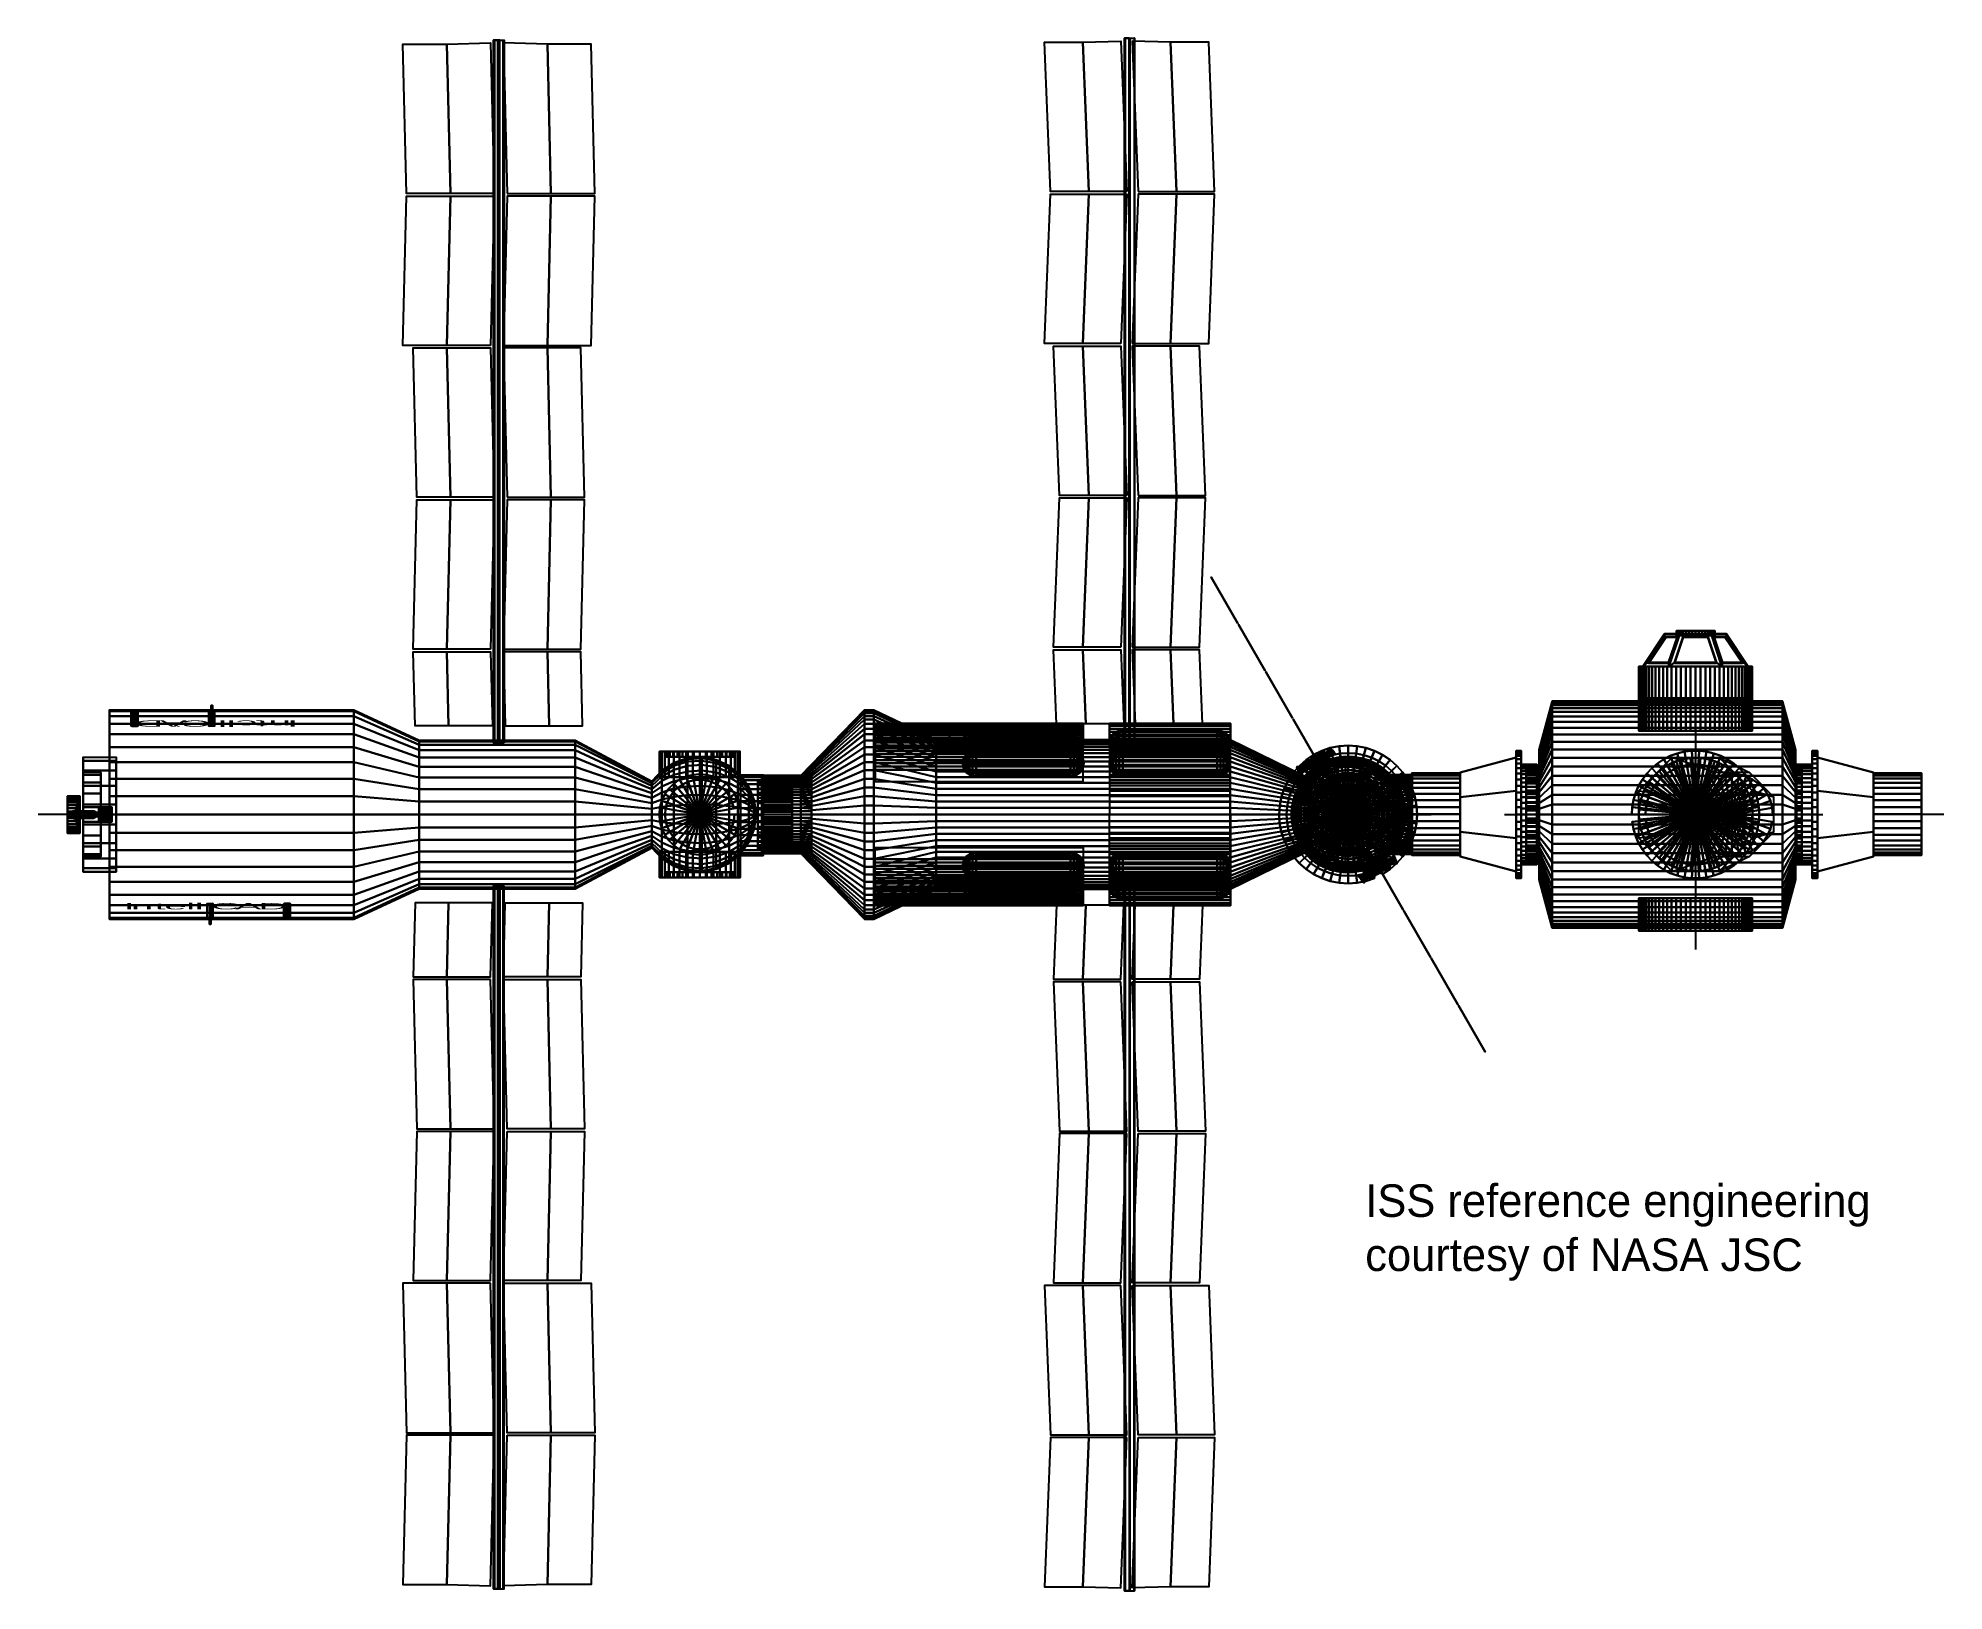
# Model space of a CAD drawing. Extents: x -10.7 to 3.9, y -6 to 6.
import ezdxf

# ---------------------------------------------------------------- set-up
doc = ezdxf.new("R2010")
doc.units = 0
doc.header["$MEASUREMENT"] = 0
doc.layers.get('0').update_dxf_attribs({"linetype": 'CONTINUOUS'})
doc.styles.add('IC_ROMND', font='ic-romnd.shx')
doc.styles.get("Standard").update_dxf_attribs({"font": 'ic-txt.shx'})

msp = doc.modelspace()

# ---------------------------------------------------------------- texts
for s, p in [('ISS reference engineering', (-0.506, -3.092)), ('courtesy of NASA JSC', (-0.506, -3.508))]:
    msp.add_text(s, height=0.25).set_placement(p)

# ---------------------------------------------------------------- blocks, each defined once
blk = doc.blocks.new('FUNCT_CARGO_MODULE_FGB_2')
at = {"color": 51, "extrusion": (0, 2.22045e-16, -1)}
blk.add_line((-2.296, 0.562), (-2.296, 0.434), dxfattribs=at)
at = {"color": 51}
blk.add_line((-5.226, 0), (0, 0), dxfattribs=at)
at = {"color": 51, "extrusion": (0, -2.22045e-16, -1)}
blk.add_line((-2.296, -0.562), (-2.296, -0.434), dxfattribs=at)
at = {"color": 51, "extrusion": (0, 1, -1.22461e-16)}
blk.add_line((-2.296, -0.562, 0.023), (-2.296, -0.562, -0.023), dxfattribs=at)
at = {"color": 51}
for points in [[(-2.253, 0.562, 0), (-2.339, 0.562, 0)], [(-2.253, -0.562, 0), (-2.339, -0.562, 0)]]:
    blk.add_polyline3d(points, dxfattribs=at)
at = {"color": 252}
for points in [[(-2.631, 4.786, 0.276), (-2.925, 4.786, 0.482), (-2.971, 5.934, 0.416), (-2.677, 5.934, 0.21)], [(-2.338, 4.786, 0.07), (-2.631, 4.786, 0.276), (-2.677, 5.934, 0.21), (-2.384, 5.943, 0.004)], [(-2.251, 4.786, 0.01), (-1.957, 4.786, -0.196), (-2.003, 5.934, -0.262), (-2.297, 5.943, -0.057)], [(-1.957, 4.786, -0.196), (-1.663, 4.786, -0.402), (-1.709, 5.934, -0.467), (-2.003, 5.934, -0.262)], [(-2.677, 3.619, 0.21), (-2.971, 3.619, 0.416), (-2.925, 4.766, 0.482), (-2.631, 4.766, 0.276)], [(-2.384, 3.619, 0.005), (-2.677, 3.619, 0.21), (-2.631, 4.766, 0.276), (-2.338, 4.766, 0.07)], [(-2.297, 3.619, -0.056), (-2.003, 3.619, -0.262), (-1.957, 4.766, -0.196), (-2.251, 4.766, 0.01)], [(-2.003, 3.619, -0.262), (-1.709, 3.619, -0.467), (-1.663, 4.766, -0.402), (-1.957, 4.766, -0.196)], [(-2.631, 2.452, 0.276), (-2.855, 2.452, 0.433), (-2.901, 3.599, 0.367), (-2.677, 3.599, 0.21)], [(-2.338, 2.452, 0.07), (-2.631, 2.452, 0.276), (-2.677, 3.599, 0.21), (-2.384, 3.599, 0.005)], [(-2.251, 2.452, 0.01), (-1.957, 2.452, -0.196), (-2.003, 3.599, -0.262), (-2.297, 3.599, -0.056)], [(-1.957, 2.452, -0.196), (-1.733, 2.452, -0.353), (-1.779, 3.599, -0.419), (-2.003, 3.599, -0.262)], [(-2.677, 1.285, 0.21), (-2.901, 1.285, 0.367), (-2.855, 2.432, 0.433), (-2.631, 2.432, 0.276)], [(-2.384, 1.285, 0.005), (-2.677, 1.285, 0.21), (-2.631, 2.432, 0.276), (-2.338, 2.432, 0.07)], [(-2.297, 1.285, -0.056), (-2.003, 1.285, -0.262), (-1.957, 2.432, -0.196), (-2.251, 2.432, 0.01)], [(-2.003, 1.285, -0.262), (-1.779, 1.285, -0.419), (-1.733, 2.432, -0.353), (-1.957, 2.432, -0.196)], [(-2.654, 0.696, 0.221), (-2.878, 0.696, 0.378), (-2.901, 1.265, 0.346), (-2.677, 1.265, 0.189)], [(-2.361, 0.696, 0.016), (-2.654, 0.696, 0.221), (-2.677, 1.265, 0.189), (-2.384, 1.265, -0.017)], [(-2.274, 0.696, -0.045), (-1.98, 0.696, -0.251), (-2.003, 1.265, -0.283), (-2.297, 1.265, -0.078)], [(-1.98, 0.696, -0.251), (-1.756, 0.696, -0.408), (-1.779, 1.265, -0.44), (-2.003, 1.265, -0.283)], [(-2.654, -0.696, 0.221), (-2.878, -0.696, 0.378), (-2.901, -1.265, 0.346), (-2.677, -1.265, 0.189)], [(-2.361, -0.696, 0.016), (-2.654, -0.696, 0.221), (-2.677, -1.265, 0.189), (-2.384, -1.265, -0.017)], [(-2.274, -0.696, -0.045), (-1.98, -0.696, -0.251), (-2.003, -1.265, -0.283), (-2.297, -1.265, -0.078)], [(-1.98, -0.696, -0.251), (-1.756, -0.696, -0.408), (-1.779, -1.265, -0.44), (-2.003, -1.265, -0.283)], [(-2.677, -1.285, 0.21), (-2.901, -1.285, 0.367), (-2.855, -2.432, 0.433), (-2.631, -2.432, 0.276)], [(-2.384, -1.285, 0.005), (-2.677, -1.285, 0.21), (-2.631, -2.432, 0.276), (-2.338, -2.432, 0.07)], [(-2.297, -1.285, -0.056), (-2.003, -1.285, -0.262), (-1.957, -2.432, -0.196), (-2.251, -2.432, 0.01)], [(-2.003, -1.285, -0.262), (-1.779, -1.285, -0.419), (-1.733, -2.432, -0.353), (-1.957, -2.432, -0.196)], [(-2.631, -2.452, 0.276), (-2.855, -2.452, 0.433), (-2.901, -3.599, 0.367), (-2.677, -3.599, 0.21)], [(-2.338, -2.452, 0.07), (-2.631, -2.452, 0.276), (-2.677, -3.599, 0.21), (-2.384, -3.599, 0.005)], [(-2.251, -2.452, 0.01), (-1.957, -2.452, -0.196), (-2.003, -3.599, -0.262), (-2.297, -3.599, -0.056)], [(-1.957, -2.452, -0.196), (-1.733, -2.452, -0.353), (-1.779, -3.599, -0.419), (-2.003, -3.599, -0.262)], [(-2.677, -3.619, 0.21), (-2.971, -3.619, 0.416), (-2.925, -4.766, 0.482), (-2.631, -4.766, 0.276)], [(-2.384, -3.619, 0.005), (-2.677, -3.619, 0.21), (-2.631, -4.766, 0.276), (-2.338, -4.766, 0.07)], [(-2.297, -3.619, -0.056), (-2.003, -3.619, -0.262), (-1.957, -4.766, -0.196), (-2.251, -4.766, 0.01)], [(-2.003, -3.619, -0.262), (-1.709, -3.619, -0.467), (-1.663, -4.766, -0.402), (-1.957, -4.766, -0.196)], [(-2.631, -4.786, 0.276), (-2.925, -4.786, 0.482), (-2.971, -5.934, 0.416), (-2.677, -5.934, 0.21)], [(-2.338, -4.786, 0.07), (-2.631, -4.786, 0.276), (-2.677, -5.934, 0.21), (-2.384, -5.943, 0.004)], [(-2.251, -4.786, 0.01), (-1.957, -4.786, -0.196), (-2.003, -5.934, -0.262), (-2.297, -5.943, -0.057)], [(-1.957, -4.786, -0.196), (-1.663, -4.786, -0.402), (-1.709, -5.934, -0.467), (-2.003, -5.934, -0.262)]]:
    blk.add_3dface(points, dxfattribs=at)
at = {"color": 251, "extrusion": (-0.644618, -0.662858, 0.380903)}
blk.add_text('LCDemack', height=0.00875, rotation=0.1466, dxfattribs=at).set_placement((-0.59, -0.174, 0.413))
at = {"color": 41}
mesh = blk.add_polymesh((2, 6), dxfattribs=dict(at, n_close=True))
for k, corner in enumerate([(-2.282, 0.566, -0.018), (-2.279, 0.566, 0.025), (-2.314, 0.566, 0.049), (-2.352, 0.566, 0.031), (-2.356, 0.566, -0.011), (-2.321, 0.566, -0.036), (-2.282, 5.966, -0.018), (-2.279, 5.966, 0.025), (-2.314, 5.966, 0.049), (-2.352, 5.966, 0.031), (-2.356, 5.966, -0.011), (-2.321, 5.966, -0.036)]):
    mesh.set_mesh_vertex(divmod(k, 6), corner)
at = {"color": 51}
mesh = blk.add_polymesh((72, 4), dxfattribs=dict(at, m_close=True))
for k, corner in enumerate([(-4.843, 0.268), (-4.843, 0.3), (-4.353, 0.805), (-4.353, 0.766), (-4.843, 0.267, 0.023), (-4.843, 0.299, 0.026), (-4.353, 0.802, 0.07), (-4.353, 0.763, 0.067), (-4.843, 0.264, 0.046), (-4.843, 0.295, 0.052), (-4.353, 0.793, 0.14), (-4.353, 0.754, 0.133), (-4.843, 0.258, 0.069), (-4.843, 0.29, 0.078), (-4.353, 0.778, 0.208), (-4.353, 0.739, 0.198), (-4.843, 0.251, 0.092), (-4.843, 0.282, 0.103), (-4.353, 0.756, 0.275), (-4.353, 0.719, 0.262), (-4.843, 0.243, 0.113), (-4.843, 0.272, 0.127), (-4.353, 0.73, 0.34), (-4.353, 0.694, 0.324), (-4.843, 0.232, 0.134), (-4.843, 0.26, 0.15), (-4.353, 0.697, 0.403), (-4.353, 0.663, 0.383), (-4.843, 0.219, 0.153), (-4.843, 0.246, 0.172), (-4.353, 0.659, 0.462), (-4.353, 0.627, 0.439), (-4.843, 0.205, 0.172), (-4.843, 0.23, 0.193), (-4.353, 0.617, 0.517), (-4.353, 0.586, 0.492), (-4.843, 0.189, 0.189), (-4.843, 0.212, 0.212), (-4.353, 0.569, 0.569), (-4.353, 0.541, 0.541), (-4.843, 0.172, 0.205), (-4.843, 0.193, 0.23), (-4.353, 0.517, 0.617), (-4.353, 0.492, 0.586), (-4.843, 0.153, 0.219), (-4.843, 0.172, 0.246), (-4.353, 0.462, 0.659), (-4.353, 0.439, 0.627), (-4.843, 0.134, 0.232), (-4.843, 0.15, 0.26), (-4.353, 0.403, 0.697), (-4.353, 0.383, 0.663), (-4.843, 0.113, 0.243), (-4.843, 0.127, 0.272), (-4.353, 0.34, 0.73), (-4.353, 0.324, 0.694), (-4.843, 0.092, 0.251), (-4.843, 0.103, 0.282), (-4.353, 0.275, 0.756), (-4.353, 0.262, 0.719), (-4.843, 0.069, 0.258), (-4.843, 0.078, 0.29), (-4.353, 0.208, 0.778), (-4.353, 0.198, 0.739), (-4.843, 0.046, 0.264), (-4.843, 0.052, 0.295), (-4.353, 0.14, 0.793), (-4.353, 0.133, 0.754), (-4.843, 0.023, 0.267), (-4.843, 0.026, 0.299), (-4.353, 0.07, 0.802), (-4.353, 0.067, 0.763), (-4.843, 0, 0.268), (-4.843, 0, 0.3), (-4.353, 0, 0.805), (-4.353, 0, 0.766), (-4.843, -0.023, 0.267), (-4.843, -0.026, 0.299), (-4.353, -0.07, 0.802), (-4.353, -0.067, 0.763), (-4.843, -0.046, 0.264), (-4.843, -0.052, 0.295), (-4.353, -0.14, 0.793), (-4.353, -0.133, 0.754), (-4.843, -0.069, 0.258), (-4.843, -0.078, 0.29), (-4.353, -0.208, 0.778), (-4.353, -0.198, 0.739), (-4.843, -0.092, 0.251), (-4.843, -0.103, 0.282), (-4.353, -0.275, 0.756), (-4.353, -0.262, 0.719), (-4.843, -0.113, 0.243), (-4.843, -0.127, 0.272), (-4.353, -0.34, 0.73), (-4.353, -0.324, 0.694), (-4.843, -0.134, 0.232), (-4.843, -0.15, 0.26), (-4.353, -0.403, 0.697), (-4.353, -0.383, 0.663), (-4.843, -0.153, 0.219), (-4.843, -0.172, 0.246), (-4.353, -0.462, 0.659), (-4.353, -0.439, 0.627), (-4.843, -0.172, 0.205), (-4.843, -0.193, 0.23), (-4.353, -0.517, 0.617), (-4.353, -0.492, 0.586), (-4.843, -0.189, 0.189), (-4.843, -0.212, 0.212), (-4.353, -0.569, 0.569), (-4.353, -0.541, 0.541), (-4.843, -0.205, 0.172), (-4.843, -0.23, 0.193), (-4.353, -0.617, 0.517), (-4.353, -0.586, 0.492), (-4.843, -0.219, 0.153), (-4.843, -0.246, 0.172), (-4.353, -0.659, 0.462), (-4.353, -0.627, 0.439), (-4.843, -0.232, 0.134), (-4.843, -0.26, 0.15), (-4.353, -0.697, 0.403), (-4.353, -0.663, 0.383), (-4.843, -0.243, 0.113), (-4.843, -0.272, 0.127), (-4.353, -0.73, 0.34), (-4.353, -0.694, 0.324), (-4.843, -0.251, 0.092), (-4.843, -0.282, 0.103), (-4.353, -0.756, 0.275), (-4.353, -0.719, 0.262), (-4.843, -0.258, 0.069), (-4.843, -0.29, 0.078), (-4.353, -0.778, 0.208), (-4.353, -0.739, 0.198), (-4.843, -0.264, 0.046), (-4.843, -0.295, 0.052), (-4.353, -0.793, 0.14), (-4.353, -0.754, 0.133), (-4.843, -0.267, 0.023), (-4.843, -0.299, 0.026), (-4.353, -0.802, 0.07), (-4.353, -0.763, 0.067), (-4.843, -0.268), (-4.843, -0.3), (-4.353, -0.805), (-4.353, -0.766), (-4.843, -0.267, -0.023), (-4.843, -0.299, -0.026), (-4.353, -0.802, -0.07), (-4.353, -0.763, -0.067), (-4.843, -0.264, -0.046), (-4.843, -0.295, -0.052), (-4.353, -0.793, -0.14), (-4.353, -0.754, -0.133), (-4.843, -0.258, -0.069), (-4.843, -0.29, -0.078), (-4.353, -0.778, -0.208), (-4.353, -0.739, -0.198), (-4.843, -0.251, -0.092), (-4.843, -0.282, -0.103), (-4.353, -0.756, -0.275), (-4.353, -0.719, -0.262), (-4.843, -0.243, -0.113), (-4.843, -0.272, -0.127), (-4.353, -0.73, -0.34), (-4.353, -0.694, -0.324), (-4.843, -0.232, -0.134), (-4.843, -0.26, -0.15), (-4.353, -0.697, -0.403), (-4.353, -0.663, -0.383), (-4.843, -0.219, -0.153), (-4.843, -0.246, -0.172), (-4.353, -0.659, -0.462), (-4.353, -0.627, -0.439), (-4.843, -0.205, -0.172), (-4.843, -0.23, -0.193), (-4.353, -0.617, -0.517), (-4.353, -0.586, -0.492), (-4.843, -0.189, -0.189), (-4.843, -0.212, -0.212), (-4.353, -0.569, -0.569), (-4.353, -0.541, -0.541), (-4.843, -0.172, -0.205), (-4.843, -0.193, -0.23), (-4.353, -0.517, -0.617), (-4.353, -0.492, -0.586), (-4.843, -0.153, -0.219), (-4.843, -0.172, -0.246), (-4.353, -0.462, -0.659), (-4.353, -0.439, -0.627), (-4.843, -0.134, -0.232), (-4.843, -0.15, -0.26), (-4.353, -0.403, -0.697), (-4.353, -0.383, -0.663), (-4.843, -0.113, -0.243), (-4.843, -0.127, -0.272), (-4.353, -0.34, -0.73), (-4.353, -0.324, -0.694), (-4.843, -0.092, -0.251), (-4.843, -0.103, -0.282), (-4.353, -0.275, -0.756), (-4.353, -0.262, -0.719), (-4.843, -0.069, -0.258), (-4.843, -0.078, -0.29), (-4.353, -0.208, -0.778), (-4.353, -0.198, -0.739), (-4.843, -0.046, -0.264), (-4.843, -0.052, -0.295), (-4.353, -0.14, -0.793), (-4.353, -0.133, -0.754), (-4.843, -0.023, -0.267), (-4.843, -0.026, -0.299), (-4.353, -0.07, -0.802), (-4.353, -0.067, -0.763), (-4.843, 0, -0.268), (-4.843, 0, -0.3), (-4.353, 0, -0.805), (-4.353, 0, -0.766), (-4.843, 0.023, -0.267), (-4.843, 0.026, -0.299), (-4.353, 0.07, -0.802), (-4.353, 0.067, -0.763), (-4.843, 0.046, -0.264), (-4.843, 0.052, -0.295), (-4.353, 0.14, -0.793), (-4.353, 0.133, -0.754), (-4.843, 0.069, -0.258), (-4.843, 0.078, -0.29), (-4.353, 0.208, -0.778), (-4.353, 0.198, -0.739), (-4.843, 0.092, -0.251), (-4.843, 0.103, -0.282), (-4.353, 0.275, -0.756), (-4.353, 0.262, -0.719), (-4.843, 0.113, -0.243), (-4.843, 0.127, -0.272), (-4.353, 0.34, -0.73), (-4.353, 0.324, -0.694), (-4.843, 0.134, -0.232), (-4.843, 0.15, -0.26), (-4.353, 0.403, -0.697), (-4.353, 0.383, -0.663), (-4.843, 0.153, -0.219), (-4.843, 0.172, -0.246), (-4.353, 0.462, -0.659), (-4.353, 0.439, -0.627), (-4.843, 0.172, -0.205), (-4.843, 0.193, -0.23), (-4.353, 0.517, -0.617), (-4.353, 0.492, -0.586), (-4.843, 0.189, -0.189), (-4.843, 0.212, -0.212), (-4.353, 0.569, -0.569), (-4.353, 0.541, -0.541), (-4.843, 0.205, -0.172), (-4.843, 0.23, -0.193), (-4.353, 0.617, -0.517), (-4.353, 0.586, -0.492), (-4.843, 0.219, -0.153), (-4.843, 0.246, -0.172), (-4.353, 0.659, -0.462), (-4.353, 0.627, -0.439), (-4.843, 0.232, -0.134), (-4.843, 0.26, -0.15), (-4.353, 0.697, -0.403), (-4.353, 0.663, -0.383), (-4.843, 0.243, -0.113), (-4.843, 0.272, -0.127), (-4.353, 0.73, -0.34), (-4.353, 0.694, -0.324), (-4.843, 0.251, -0.092), (-4.843, 0.282, -0.103), (-4.353, 0.756, -0.275), (-4.353, 0.719, -0.262), (-4.843, 0.258, -0.069), (-4.843, 0.29, -0.078), (-4.353, 0.778, -0.208), (-4.353, 0.739, -0.198), (-4.843, 0.264, -0.046), (-4.843, 0.295, -0.052), (-4.353, 0.793, -0.14), (-4.353, 0.754, -0.133), (-4.843, 0.267, -0.023), (-4.843, 0.299, -0.026), (-4.353, 0.802, -0.07), (-4.353, 0.763, -0.067)]):
    mesh.set_mesh_vertex(divmod(k, 4), corner)
mesh = blk.add_polymesh((72, 4), dxfattribs=dict(at, m_close=True))
for k, corner in enumerate([(-4.353, 0.766), (-4.353, 0.805), (-4.283, 0.805), (-4.283, 0.759), (-4.353, 0.763, 0.067), (-4.353, 0.802, 0.07), (-4.283, 0.802, 0.07), (-4.283, 0.756, 0.066), (-4.353, 0.754, 0.133), (-4.353, 0.793, 0.14), (-4.283, 0.793, 0.14), (-4.283, 0.748, 0.132), (-4.353, 0.739, 0.198), (-4.353, 0.778, 0.208), (-4.283, 0.778, 0.208), (-4.283, 0.733, 0.196), (-4.353, 0.719, 0.262), (-4.353, 0.756, 0.275), (-4.283, 0.756, 0.275), (-4.283, 0.713, 0.26), (-4.353, 0.694, 0.324), (-4.353, 0.73, 0.34), (-4.283, 0.73, 0.34), (-4.283, 0.688, 0.321), (-4.353, 0.663, 0.383), (-4.353, 0.697, 0.403), (-4.283, 0.697, 0.403), (-4.283, 0.657, 0.38), (-4.353, 0.627, 0.439), (-4.353, 0.659, 0.462), (-4.283, 0.659, 0.462), (-4.283, 0.622, 0.435), (-4.353, 0.586, 0.492), (-4.353, 0.617, 0.517), (-4.283, 0.617, 0.517), (-4.283, 0.581, 0.488), (-4.353, 0.541, 0.541), (-4.353, 0.569, 0.569), (-4.283, 0.569, 0.569), (-4.283, 0.537, 0.537), (-4.353, 0.492, 0.586), (-4.353, 0.517, 0.617), (-4.283, 0.517, 0.617), (-4.283, 0.488, 0.581), (-4.353, 0.439, 0.627), (-4.353, 0.462, 0.659), (-4.283, 0.462, 0.659), (-4.283, 0.435, 0.622), (-4.353, 0.383, 0.663), (-4.353, 0.403, 0.697), (-4.283, 0.403, 0.697), (-4.283, 0.38, 0.657), (-4.353, 0.324, 0.694), (-4.353, 0.34, 0.73), (-4.283, 0.34, 0.73), (-4.283, 0.321, 0.688), (-4.353, 0.262, 0.719), (-4.353, 0.275, 0.756), (-4.283, 0.275, 0.756), (-4.283, 0.26, 0.713), (-4.353, 0.198, 0.739), (-4.353, 0.208, 0.778), (-4.283, 0.208, 0.778), (-4.283, 0.196, 0.733), (-4.353, 0.133, 0.754), (-4.353, 0.14, 0.793), (-4.283, 0.14, 0.793), (-4.283, 0.132, 0.748), (-4.353, 0.067, 0.763), (-4.353, 0.07, 0.802), (-4.283, 0.07, 0.802), (-4.283, 0.066, 0.756), (-4.353, 0, 0.766), (-4.353, 0, 0.805), (-4.283, 0, 0.805), (-4.283, 0, 0.759), (-4.353, -0.067, 0.763), (-4.353, -0.07, 0.802), (-4.283, -0.07, 0.802), (-4.283, -0.066, 0.756), (-4.353, -0.133, 0.754), (-4.353, -0.14, 0.793), (-4.283, -0.14, 0.793), (-4.283, -0.132, 0.748), (-4.353, -0.198, 0.739), (-4.353, -0.208, 0.778), (-4.283, -0.208, 0.778), (-4.283, -0.196, 0.733), (-4.353, -0.262, 0.719), (-4.353, -0.275, 0.756), (-4.283, -0.275, 0.756), (-4.283, -0.26, 0.713), (-4.353, -0.324, 0.694), (-4.353, -0.34, 0.73), (-4.283, -0.34, 0.73), (-4.283, -0.321, 0.688), (-4.353, -0.383, 0.663), (-4.353, -0.403, 0.697), (-4.283, -0.403, 0.697), (-4.283, -0.38, 0.657), (-4.353, -0.439, 0.627), (-4.353, -0.462, 0.659), (-4.283, -0.462, 0.659), (-4.283, -0.435, 0.622), (-4.353, -0.492, 0.586), (-4.353, -0.517, 0.617), (-4.283, -0.517, 0.617), (-4.283, -0.488, 0.581), (-4.353, -0.541, 0.541), (-4.353, -0.569, 0.569), (-4.283, -0.569, 0.569), (-4.283, -0.537, 0.537), (-4.353, -0.586, 0.492), (-4.353, -0.617, 0.517), (-4.283, -0.617, 0.517), (-4.283, -0.581, 0.488), (-4.353, -0.627, 0.439), (-4.353, -0.659, 0.462), (-4.283, -0.659, 0.462), (-4.283, -0.622, 0.435), (-4.353, -0.663, 0.383), (-4.353, -0.697, 0.403), (-4.283, -0.697, 0.403), (-4.283, -0.657, 0.38), (-4.353, -0.694, 0.324), (-4.353, -0.73, 0.34), (-4.283, -0.73, 0.34), (-4.283, -0.688, 0.321), (-4.353, -0.719, 0.262), (-4.353, -0.756, 0.275), (-4.283, -0.756, 0.275), (-4.283, -0.713, 0.26), (-4.353, -0.739, 0.198), (-4.353, -0.778, 0.208), (-4.283, -0.778, 0.208), (-4.283, -0.733, 0.196), (-4.353, -0.754, 0.133), (-4.353, -0.793, 0.14), (-4.283, -0.793, 0.14), (-4.283, -0.748, 0.132), (-4.353, -0.763, 0.067), (-4.353, -0.802, 0.07), (-4.283, -0.802, 0.07), (-4.283, -0.756, 0.066), (-4.353, -0.766), (-4.353, -0.805), (-4.283, -0.805), (-4.283, -0.759), (-4.353, -0.763, -0.067), (-4.353, -0.802, -0.07), (-4.283, -0.802, -0.07), (-4.283, -0.756, -0.066), (-4.353, -0.754, -0.133), (-4.353, -0.793, -0.14), (-4.283, -0.793, -0.14), (-4.283, -0.748, -0.132), (-4.353, -0.739, -0.198), (-4.353, -0.778, -0.208), (-4.283, -0.778, -0.208), (-4.283, -0.733, -0.196), (-4.353, -0.719, -0.262), (-4.353, -0.756, -0.275), (-4.283, -0.756, -0.275), (-4.283, -0.713, -0.26), (-4.353, -0.694, -0.324), (-4.353, -0.73, -0.34), (-4.283, -0.73, -0.34), (-4.283, -0.688, -0.321), (-4.353, -0.663, -0.383), (-4.353, -0.697, -0.403), (-4.283, -0.697, -0.403), (-4.283, -0.657, -0.38), (-4.353, -0.627, -0.439), (-4.353, -0.659, -0.462), (-4.283, -0.659, -0.462), (-4.283, -0.622, -0.435), (-4.353, -0.586, -0.492), (-4.353, -0.617, -0.517), (-4.283, -0.617, -0.517), (-4.283, -0.581, -0.488), (-4.353, -0.541, -0.541), (-4.353, -0.569, -0.569), (-4.283, -0.569, -0.569), (-4.283, -0.537, -0.537), (-4.353, -0.492, -0.586), (-4.353, -0.517, -0.617), (-4.283, -0.517, -0.617), (-4.283, -0.488, -0.581), (-4.353, -0.439, -0.627), (-4.353, -0.462, -0.659), (-4.283, -0.462, -0.659), (-4.283, -0.435, -0.622), (-4.353, -0.383, -0.663), (-4.353, -0.403, -0.697), (-4.283, -0.403, -0.697), (-4.283, -0.38, -0.657), (-4.353, -0.324, -0.694), (-4.353, -0.34, -0.73), (-4.283, -0.34, -0.73), (-4.283, -0.321, -0.688), (-4.353, -0.262, -0.719), (-4.353, -0.275, -0.756), (-4.283, -0.275, -0.756), (-4.283, -0.26, -0.713), (-4.353, -0.198, -0.739), (-4.353, -0.208, -0.778), (-4.283, -0.208, -0.778), (-4.283, -0.196, -0.733), (-4.353, -0.133, -0.754), (-4.353, -0.14, -0.793), (-4.283, -0.14, -0.793), (-4.283, -0.132, -0.748), (-4.353, -0.067, -0.763), (-4.353, -0.07, -0.802), (-4.283, -0.07, -0.802), (-4.283, -0.066, -0.756), (-4.353, 0, -0.766), (-4.353, 0, -0.805), (-4.283, 0, -0.805), (-4.283, 0, -0.759), (-4.353, 0.067, -0.763), (-4.353, 0.07, -0.802), (-4.283, 0.07, -0.802), (-4.283, 0.066, -0.756), (-4.353, 0.133, -0.754), (-4.353, 0.14, -0.793), (-4.283, 0.14, -0.793), (-4.283, 0.132, -0.748), (-4.353, 0.198, -0.739), (-4.353, 0.208, -0.778), (-4.283, 0.208, -0.778), (-4.283, 0.196, -0.733), (-4.353, 0.262, -0.719), (-4.353, 0.275, -0.756), (-4.283, 0.275, -0.756), (-4.283, 0.26, -0.713), (-4.353, 0.324, -0.694), (-4.353, 0.34, -0.73), (-4.283, 0.34, -0.73), (-4.283, 0.321, -0.688), (-4.353, 0.383, -0.663), (-4.353, 0.403, -0.697), (-4.283, 0.403, -0.697), (-4.283, 0.38, -0.657), (-4.353, 0.439, -0.627), (-4.353, 0.462, -0.659), (-4.283, 0.462, -0.659), (-4.283, 0.435, -0.622), (-4.353, 0.492, -0.586), (-4.353, 0.517, -0.617), (-4.283, 0.517, -0.617), (-4.283, 0.488, -0.581), (-4.353, 0.541, -0.541), (-4.353, 0.569, -0.569), (-4.283, 0.569, -0.569), (-4.283, 0.537, -0.537), (-4.353, 0.586, -0.492), (-4.353, 0.617, -0.517), (-4.283, 0.617, -0.517), (-4.283, 0.581, -0.488), (-4.353, 0.627, -0.439), (-4.353, 0.659, -0.462), (-4.283, 0.659, -0.462), (-4.283, 0.622, -0.435), (-4.353, 0.663, -0.383), (-4.353, 0.697, -0.403), (-4.283, 0.697, -0.403), (-4.283, 0.657, -0.38), (-4.353, 0.694, -0.324), (-4.353, 0.73, -0.34), (-4.283, 0.73, -0.34), (-4.283, 0.688, -0.321), (-4.353, 0.719, -0.262), (-4.353, 0.756, -0.275), (-4.283, 0.756, -0.275), (-4.283, 0.713, -0.26), (-4.353, 0.739, -0.198), (-4.353, 0.778, -0.208), (-4.283, 0.778, -0.208), (-4.283, 0.733, -0.196), (-4.353, 0.754, -0.133), (-4.353, 0.793, -0.14), (-4.283, 0.793, -0.14), (-4.283, 0.748, -0.132), (-4.353, 0.763, -0.067), (-4.353, 0.802, -0.07), (-4.283, 0.802, -0.07), (-4.283, 0.756, -0.066)]):
    mesh.set_mesh_vertex(divmod(k, 4), corner)
at = {"color": 251}
mesh = blk.add_polymesh((72, 4), dxfattribs=dict(at, m_close=True))
for k, corner in enumerate([(-4.283, 0.759), (-4.283, 0.805), (-3.803, 0.575), (-3.803, 0.533), (-4.283, 0.756, 0.066), (-4.283, 0.802, 0.07), (-3.803, 0.573, 0.05), (-3.803, 0.531, 0.046), (-4.283, 0.748, 0.132), (-4.283, 0.793, 0.14), (-3.803, 0.566, 0.1), (-3.803, 0.525, 0.093), (-4.283, 0.733, 0.196), (-4.283, 0.778, 0.208), (-3.803, 0.555, 0.149), (-3.803, 0.515, 0.138), (-4.283, 0.713, 0.26), (-4.283, 0.756, 0.275), (-3.803, 0.54, 0.197), (-3.803, 0.501, 0.182), (-4.283, 0.688, 0.321), (-4.283, 0.73, 0.34), (-3.803, 0.521, 0.243), (-3.803, 0.483, 0.225), (-4.283, 0.657, 0.38), (-4.283, 0.697, 0.403), (-3.803, 0.498, 0.287), (-3.803, 0.461, 0.266), (-4.283, 0.622, 0.435), (-4.283, 0.659, 0.462), (-3.803, 0.471, 0.33), (-3.803, 0.436, 0.306), (-4.283, 0.581, 0.488), (-4.283, 0.617, 0.517), (-3.803, 0.44, 0.37), (-3.803, 0.408, 0.342), (-4.283, 0.537, 0.537), (-4.283, 0.569, 0.569), (-3.803, 0.407, 0.407), (-3.803, 0.377, 0.377), (-4.283, 0.488, 0.581), (-4.283, 0.517, 0.617), (-3.803, 0.37, 0.44), (-3.803, 0.342, 0.408), (-4.283, 0.435, 0.622), (-4.283, 0.462, 0.659), (-3.803, 0.33, 0.471), (-3.803, 0.306, 0.436), (-4.283, 0.38, 0.657), (-4.283, 0.403, 0.697), (-3.803, 0.287, 0.498), (-3.803, 0.266, 0.461), (-4.283, 0.321, 0.688), (-4.283, 0.34, 0.73), (-3.803, 0.243, 0.521), (-3.803, 0.225, 0.483), (-4.283, 0.26, 0.713), (-4.283, 0.275, 0.756), (-3.803, 0.197, 0.54), (-3.803, 0.182, 0.501), (-4.283, 0.196, 0.733), (-4.283, 0.208, 0.778), (-3.803, 0.149, 0.555), (-3.803, 0.138, 0.515), (-4.283, 0.132, 0.748), (-4.283, 0.14, 0.793), (-3.803, 0.1, 0.566), (-3.803, 0.093, 0.525), (-4.283, 0.066, 0.756), (-4.283, 0.07, 0.802), (-3.803, 0.05, 0.573), (-3.803, 0.046, 0.531), (-4.283, 0, 0.759), (-4.283, 0, 0.805), (-3.803, 0, 0.575), (-3.803, 0, 0.533), (-4.283, -0.066, 0.756), (-4.283, -0.07, 0.802), (-3.803, -0.05, 0.573), (-3.803, -0.046, 0.531), (-4.283, -0.132, 0.748), (-4.283, -0.14, 0.793), (-3.803, -0.1, 0.566), (-3.803, -0.093, 0.525), (-4.283, -0.196, 0.733), (-4.283, -0.208, 0.778), (-3.803, -0.149, 0.555), (-3.803, -0.138, 0.515), (-4.283, -0.26, 0.713), (-4.283, -0.275, 0.756), (-3.803, -0.197, 0.54), (-3.803, -0.182, 0.501), (-4.283, -0.321, 0.688), (-4.283, -0.34, 0.73), (-3.803, -0.243, 0.521), (-3.803, -0.225, 0.483), (-4.283, -0.38, 0.657), (-4.283, -0.403, 0.697), (-3.803, -0.288, 0.498), (-3.803, -0.266, 0.461), (-4.283, -0.435, 0.622), (-4.283, -0.462, 0.659), (-3.803, -0.33, 0.471), (-3.803, -0.306, 0.436), (-4.283, -0.488, 0.581), (-4.283, -0.517, 0.617), (-3.803, -0.37, 0.44), (-3.803, -0.342, 0.408), (-4.283, -0.537, 0.537), (-4.283, -0.569, 0.569), (-3.803, -0.407, 0.407), (-3.803, -0.377, 0.377), (-4.283, -0.581, 0.488), (-4.283, -0.617, 0.517), (-3.803, -0.44, 0.37), (-3.803, -0.408, 0.342), (-4.283, -0.622, 0.435), (-4.283, -0.659, 0.462), (-3.803, -0.471, 0.33), (-3.803, -0.436, 0.306), (-4.283, -0.657, 0.38), (-4.283, -0.697, 0.403), (-3.803, -0.498, 0.287), (-3.803, -0.461, 0.266), (-4.283, -0.688, 0.321), (-4.283, -0.73, 0.34), (-3.803, -0.521, 0.243), (-3.803, -0.483, 0.225), (-4.283, -0.713, 0.26), (-4.283, -0.756, 0.275), (-3.803, -0.54, 0.197), (-3.803, -0.501, 0.182), (-4.283, -0.733, 0.196), (-4.283, -0.778, 0.208), (-3.803, -0.555, 0.149), (-3.803, -0.515, 0.138), (-4.283, -0.748, 0.132), (-4.283, -0.793, 0.14), (-3.803, -0.566, 0.1), (-3.803, -0.525, 0.093), (-4.283, -0.756, 0.066), (-4.283, -0.802, 0.07), (-3.803, -0.573, 0.05), (-3.803, -0.531, 0.046), (-4.283, -0.759), (-4.283, -0.805), (-3.803, -0.575), (-3.803, -0.533), (-4.283, -0.756, -0.066), (-4.283, -0.802, -0.07), (-3.803, -0.573, -0.05), (-3.803, -0.531, -0.046), (-4.283, -0.748, -0.132), (-4.283, -0.793, -0.14), (-3.803, -0.566, -0.1), (-3.803, -0.525, -0.093), (-4.283, -0.733, -0.196), (-4.283, -0.778, -0.208), (-3.803, -0.555, -0.149), (-3.803, -0.515, -0.138), (-4.283, -0.713, -0.26), (-4.283, -0.756, -0.275), (-3.803, -0.54, -0.197), (-3.803, -0.501, -0.182), (-4.283, -0.688, -0.321), (-4.283, -0.73, -0.34), (-3.803, -0.521, -0.243), (-3.803, -0.483, -0.225), (-4.283, -0.657, -0.38), (-4.283, -0.697, -0.403), (-3.803, -0.498, -0.287), (-3.803, -0.461, -0.266), (-4.283, -0.622, -0.435), (-4.283, -0.659, -0.462), (-3.803, -0.471, -0.33), (-3.803, -0.436, -0.306), (-4.283, -0.581, -0.488), (-4.283, -0.617, -0.517), (-3.803, -0.44, -0.37), (-3.803, -0.408, -0.342), (-4.283, -0.537, -0.537), (-4.283, -0.569, -0.569), (-3.803, -0.407, -0.407), (-3.803, -0.377, -0.377), (-4.283, -0.488, -0.581), (-4.283, -0.517, -0.617), (-3.803, -0.37, -0.44), (-3.803, -0.342, -0.408), (-4.283, -0.435, -0.622), (-4.283, -0.462, -0.659), (-3.803, -0.33, -0.471), (-3.803, -0.306, -0.436), (-4.283, -0.38, -0.657), (-4.283, -0.403, -0.697), (-3.803, -0.288, -0.498), (-3.803, -0.266, -0.461), (-4.283, -0.321, -0.688), (-4.283, -0.34, -0.73), (-3.803, -0.243, -0.521), (-3.803, -0.225, -0.483), (-4.283, -0.26, -0.713), (-4.283, -0.275, -0.756), (-3.803, -0.197, -0.54), (-3.803, -0.182, -0.501), (-4.283, -0.196, -0.733), (-4.283, -0.208, -0.778), (-3.803, -0.149, -0.555), (-3.803, -0.138, -0.515), (-4.283, -0.132, -0.748), (-4.283, -0.14, -0.793), (-3.803, -0.1, -0.566), (-3.803, -0.093, -0.525), (-4.283, -0.066, -0.756), (-4.283, -0.07, -0.802), (-3.803, -0.05, -0.573), (-3.803, -0.046, -0.531), (-4.283, 0, -0.759), (-4.283, 0, -0.805), (-3.803, 0, -0.575), (-3.803, 0, -0.533), (-4.283, 0.066, -0.756), (-4.283, 0.07, -0.802), (-3.803, 0.05, -0.573), (-3.803, 0.046, -0.531), (-4.283, 0.132, -0.748), (-4.283, 0.14, -0.793), (-3.803, 0.1, -0.566), (-3.803, 0.093, -0.525), (-4.283, 0.196, -0.733), (-4.283, 0.208, -0.778), (-3.803, 0.149, -0.555), (-3.803, 0.138, -0.515), (-4.283, 0.26, -0.713), (-4.283, 0.275, -0.756), (-3.803, 0.197, -0.54), (-3.803, 0.182, -0.501), (-4.283, 0.321, -0.688), (-4.283, 0.34, -0.73), (-3.803, 0.243, -0.521), (-3.803, 0.225, -0.483), (-4.283, 0.38, -0.657), (-4.283, 0.403, -0.697), (-3.803, 0.287, -0.498), (-3.803, 0.266, -0.461), (-4.283, 0.435, -0.622), (-4.283, 0.462, -0.659), (-3.803, 0.33, -0.471), (-3.803, 0.306, -0.436), (-4.283, 0.488, -0.581), (-4.283, 0.517, -0.617), (-3.803, 0.37, -0.44), (-3.803, 0.342, -0.408), (-4.283, 0.537, -0.537), (-4.283, 0.569, -0.569), (-3.803, 0.407, -0.407), (-3.803, 0.377, -0.377), (-4.283, 0.581, -0.488), (-4.283, 0.617, -0.517), (-3.803, 0.44, -0.37), (-3.803, 0.408, -0.342), (-4.283, 0.622, -0.435), (-4.283, 0.659, -0.462), (-3.803, 0.471, -0.33), (-3.803, 0.436, -0.306), (-4.283, 0.657, -0.38), (-4.283, 0.697, -0.403), (-3.803, 0.498, -0.288), (-3.803, 0.461, -0.266), (-4.283, 0.688, -0.321), (-4.283, 0.73, -0.34), (-3.803, 0.521, -0.243), (-3.803, 0.483, -0.225), (-4.283, 0.713, -0.26), (-4.283, 0.756, -0.275), (-3.803, 0.54, -0.197), (-3.803, 0.501, -0.182), (-4.283, 0.733, -0.196), (-4.283, 0.778, -0.208), (-3.803, 0.555, -0.149), (-3.803, 0.515, -0.138), (-4.283, 0.748, -0.132), (-4.283, 0.793, -0.14), (-3.803, 0.566, -0.1), (-3.803, 0.525, -0.093), (-4.283, 0.756, -0.066), (-4.283, 0.802, -0.07), (-3.803, 0.573, -0.05), (-3.803, 0.531, -0.046)]):
    mesh.set_mesh_vertex(divmod(k, 4), corner)
at = {"color": 51}
mesh = blk.add_polymesh((2, 21), dxfattribs=at)
for k, corner in enumerate([(-2.673, 0.253, 0.516), (-2.673, 0.343, 0.7), (-2.673, 0.369, 0.687), (-2.673, 0.394, 0.673), (-2.673, 0.418, 0.659), (-2.673, 0.442, 0.643), (-2.673, 0.465, 0.626), (-2.673, 0.488, 0.609), (-2.673, 0.51, 0.59), (-2.673, 0.531, 0.571), (-2.673, 0.552, 0.552), (-2.673, 0.571, 0.531), (-2.673, 0.59, 0.51), (-2.673, 0.609, 0.488), (-2.673, 0.626, 0.465), (-2.673, 0.643, 0.442), (-2.673, 0.659, 0.418), (-2.673, 0.673, 0.394), (-2.673, 0.687, 0.369), (-2.673, 0.7, 0.343), (-2.673, 0.516, 0.253), (-4.273, 0.253, 0.516), (-4.273, 0.343, 0.7), (-4.273, 0.369, 0.687), (-4.273, 0.394, 0.673), (-4.273, 0.418, 0.659), (-4.273, 0.442, 0.643), (-4.273, 0.465, 0.626), (-4.273, 0.488, 0.609), (-4.273, 0.51, 0.59), (-4.273, 0.531, 0.571), (-4.273, 0.552, 0.552), (-4.273, 0.571, 0.531), (-4.273, 0.59, 0.51), (-4.273, 0.609, 0.488), (-4.273, 0.626, 0.465), (-4.273, 0.643, 0.442), (-4.273, 0.659, 0.418), (-4.273, 0.673, 0.394), (-4.273, 0.687, 0.369), (-4.273, 0.7, 0.343), (-4.273, 0.516, 0.253)]):
    mesh.set_mesh_vertex(divmod(k, 21), corner)
mesh = blk.add_polymesh((2, 21), dxfattribs=at)
for k, corner in enumerate([(-2.673, 0.253, -0.516), (-2.673, 0.343, -0.7), (-2.673, 0.369, -0.687), (-2.673, 0.394, -0.673), (-2.673, 0.418, -0.659), (-2.673, 0.442, -0.643), (-2.673, 0.465, -0.626), (-2.673, 0.488, -0.609), (-2.673, 0.51, -0.59), (-2.673, 0.531, -0.571), (-2.673, 0.552, -0.552), (-2.673, 0.571, -0.531), (-2.673, 0.59, -0.51), (-2.673, 0.609, -0.488), (-2.673, 0.626, -0.465), (-2.673, 0.643, -0.442), (-2.673, 0.659, -0.418), (-2.673, 0.673, -0.394), (-2.673, 0.687, -0.369), (-2.673, 0.7, -0.343), (-2.673, 0.516, -0.253), (-4.273, 0.253, -0.516), (-4.273, 0.343, -0.7), (-4.273, 0.369, -0.687), (-4.273, 0.394, -0.673), (-4.273, 0.418, -0.659), (-4.273, 0.442, -0.643), (-4.273, 0.465, -0.626), (-4.273, 0.488, -0.609), (-4.273, 0.51, -0.59), (-4.273, 0.531, -0.571), (-4.273, 0.552, -0.552), (-4.273, 0.571, -0.531), (-4.273, 0.59, -0.51), (-4.273, 0.609, -0.488), (-4.273, 0.626, -0.465), (-4.273, 0.643, -0.442), (-4.273, 0.659, -0.418), (-4.273, 0.673, -0.394), (-4.273, 0.687, -0.369), (-4.273, 0.7, -0.343), (-4.273, 0.516, -0.253)]):
    mesh.set_mesh_vertex(divmod(k, 21), corner)
mesh = blk.add_polymesh((2, 19), dxfattribs=at)
for k, corner in enumerate([(-3.202, 0.62, -0.304), (-3.202, 0.634, -0.272), (-3.202, 0.647, -0.239), (-3.202, 0.658, -0.206), (-3.202, 0.668, -0.173), (-3.202, 0.676, -0.139), (-3.202, 0.682, -0.104), (-3.202, 0.686, -0.07), (-3.202, 0.689, -0.035), (-3.202, 0.69), (-3.202, 0.689, 0.035), (-3.202, 0.686, 0.07), (-3.202, 0.682, 0.104), (-3.202, 0.676, 0.139), (-3.202, 0.668, 0.173), (-3.202, 0.658, 0.206), (-3.202, 0.647, 0.239), (-3.202, 0.634, 0.272), (-3.202, 0.62, 0.304), (-3.702, 0.62, -0.304), (-3.702, 0.634, -0.272), (-3.702, 0.647, -0.239), (-3.702, 0.658, -0.206), (-3.702, 0.668, -0.173), (-3.702, 0.676, -0.139), (-3.702, 0.682, -0.104), (-3.702, 0.686, -0.07), (-3.702, 0.689, -0.035), (-3.702, 0.69), (-3.702, 0.689, 0.035), (-3.702, 0.686, 0.07), (-3.702, 0.682, 0.104), (-3.702, 0.676, 0.139), (-3.702, 0.668, 0.173), (-3.702, 0.658, 0.206), (-3.702, 0.647, 0.239), (-3.702, 0.634, 0.272), (-3.702, 0.62, 0.304)]):
    mesh.set_mesh_vertex(divmod(k, 19), corner)
mesh = blk.add_polymesh((19, 4), dxfattribs=at)
for k, corner in enumerate([(-3.601, 0.62, 0.304), (-3.7, 0.62, 0.304), (-3.7, 0.517, 0.253), (-3.601, 0.517, 0.253), (-3.601, 0.634, 0.272), (-3.7, 0.634, 0.272), (-3.7, 0.529, 0.227), (-3.601, 0.529, 0.227), (-3.601, 0.647, 0.24), (-3.7, 0.647, 0.24), (-3.7, 0.54, 0.2), (-3.601, 0.54, 0.2), (-3.601, 0.658, 0.207), (-3.7, 0.658, 0.207), (-3.7, 0.549, 0.173), (-3.601, 0.549, 0.173), (-3.601, 0.668, 0.174), (-3.7, 0.668, 0.174), (-3.7, 0.557, 0.145), (-3.601, 0.557, 0.145), (-3.601, 0.675, 0.14), (-3.7, 0.675, 0.14), (-3.7, 0.564, 0.117), (-3.601, 0.564, 0.117), (-3.601, 0.681, 0.106), (-3.7, 0.681, 0.106), (-3.7, 0.569, 0.089), (-3.601, 0.569, 0.089), (-3.601, 0.686, 0.072), (-3.7, 0.686, 0.072), (-3.7, 0.573, 0.06), (-3.601, 0.573, 0.06), (-3.601, 0.688, 0.037), (-3.7, 0.688, 0.037), (-3.7, 0.575, 0.031), (-3.601, 0.575, 0.031), (-3.601, 0.689, 0.002), (-3.7, 0.689, 0.002), (-3.7, 0.575, 0.003), (-3.601, 0.575, 0.003), (-3.601, 0.688, -0.032), (-3.7, 0.688, -0.032), (-3.7, 0.575, -0.026), (-3.601, 0.575, -0.026), (-3.601, 0.686, -0.067), (-3.7, 0.686, -0.067), (-3.7, 0.572, -0.055), (-3.601, 0.572, -0.055), (-3.601, 0.681, -0.101), (-3.7, 0.681, -0.101), (-3.7, 0.569, -0.084), (-3.601, 0.569, -0.084), (-3.601, 0.675, -0.135), (-3.7, 0.675, -0.135), (-3.7, 0.564, -0.112), (-3.601, 0.564, -0.112), (-3.601, 0.667, -0.169), (-3.7, 0.667, -0.169), (-3.7, 0.557, -0.14), (-3.601, 0.557, -0.14), (-3.601, 0.658, -0.202), (-3.7, 0.658, -0.202), (-3.7, 0.549, -0.168), (-3.601, 0.549, -0.168), (-3.601, 0.646, -0.235), (-3.7, 0.646, -0.235), (-3.7, 0.54, -0.195), (-3.601, 0.54, -0.195), (-3.601, 0.634, -0.267), (-3.7, 0.634, -0.267), (-3.7, 0.529, -0.222), (-3.601, 0.529, -0.222), (-3.601, 0.619, -0.299), (-3.7, 0.619, -0.299), (-3.7, 0.517, -0.248), (-3.601, 0.517, -0.248)]):
    mesh.set_mesh_vertex(divmod(k, 4), corner)
mesh = blk.add_polymesh((18, 14), dxfattribs=dict(at, m_close=True))
for k, corner in enumerate([(-3.599, 0.55, 0.389), (-3.596, 0.577, 0.389), (-3.586, 0.602, 0.389), (-3.569, 0.623, 0.389), (-3.548, 0.639, 0.389), (-3.523, 0.649, 0.389), (-3.497, 0.653, 0.389), (-2.772, 0.653, 0.389), (-2.745, 0.649, 0.389), (-2.721, 0.639, 0.389), (-2.699, 0.623, 0.389), (-2.683, 0.602, 0.389), (-2.673, 0.577, 0.389), (-2.669, 0.55, 0.389), (-3.599, 0.55, 0.389), (-3.596, 0.575, 0.38), (-3.586, 0.598, 0.371), (-3.569, 0.618, 0.364), (-3.548, 0.634, 0.359), (-3.523, 0.643, 0.355), (-3.497, 0.647, 0.354), (-2.772, 0.647, 0.354), (-2.745, 0.643, 0.355), (-2.721, 0.634, 0.359), (-2.699, 0.618, 0.364), (-2.683, 0.598, 0.371), (-2.673, 0.575, 0.38), (-2.669, 0.55, 0.389), (-3.599, 0.55, 0.389), (-3.596, 0.571, 0.372), (-3.586, 0.59, 0.356), (-3.569, 0.606, 0.342), (-3.548, 0.618, 0.332), (-3.523, 0.626, 0.325), (-3.497, 0.629, 0.323), (-2.772, 0.629, 0.323), (-2.745, 0.626, 0.325), (-2.721, 0.618, 0.332), (-2.699, 0.606, 0.342), (-2.683, 0.59, 0.356), (-2.673, 0.571, 0.372), (-2.669, 0.55, 0.389), (-3.599, 0.55, 0.389), (-3.596, 0.564, 0.366), (-3.586, 0.576, 0.345), (-3.569, 0.587, 0.326), (-3.548, 0.595, 0.312), (-3.523, 0.6, 0.303), (-3.497, 0.602, 0.3), (-2.772, 0.602, 0.3), (-2.745, 0.6, 0.303), (-2.721, 0.595, 0.312), (-2.699, 0.587, 0.326), (-2.683, 0.576, 0.345), (-2.673, 0.564, 0.366), (-2.669, 0.55, 0.389), (-3.599, 0.55, 0.389), (-3.596, 0.555, 0.363), (-3.586, 0.559, 0.338), (-3.569, 0.563, 0.318), (-3.548, 0.566, 0.301), (-3.523, 0.567, 0.291), (-3.497, 0.568, 0.288), (-2.772, 0.568, 0.288), (-2.745, 0.567, 0.291), (-2.721, 0.566, 0.301), (-2.699, 0.563, 0.318), (-2.683, 0.559, 0.338), (-2.673, 0.555, 0.363), (-2.669, 0.55, 0.389), (-3.599, 0.55, 0.389), (-3.596, 0.546, 0.363), (-3.586, 0.541, 0.338), (-3.569, 0.538, 0.318), (-3.548, 0.535, 0.301), (-3.523, 0.533, 0.291), (-3.497, 0.533, 0.288), (-2.772, 0.533, 0.288), (-2.745, 0.533, 0.291), (-2.721, 0.535, 0.301), (-2.699, 0.538, 0.318), (-2.683, 0.541, 0.338), (-2.673, 0.546, 0.363), (-2.669, 0.55, 0.389), (-3.599, 0.55, 0.389), (-3.596, 0.537, 0.366), (-3.586, 0.525, 0.345), (-3.569, 0.514, 0.326), (-3.548, 0.506, 0.312), (-3.523, 0.501, 0.303), (-3.497, 0.499, 0.3), (-2.772, 0.499, 0.3), (-2.745, 0.501, 0.303), (-2.721, 0.506, 0.312), (-2.699, 0.514, 0.326), (-2.683, 0.525, 0.345), (-2.673, 0.537, 0.366), (-2.669, 0.55, 0.389), (-3.599, 0.55, 0.389), (-3.596, 0.53, 0.372), (-3.586, 0.511, 0.356), (-3.569, 0.495, 0.342), (-3.548, 0.482, 0.332), (-3.523, 0.474, 0.325), (-3.497, 0.472, 0.323), (-2.772, 0.472, 0.323), (-2.745, 0.474, 0.325), (-2.721, 0.482, 0.332), (-2.699, 0.495, 0.342), (-2.683, 0.511, 0.356), (-2.673, 0.53, 0.372), (-2.669, 0.55, 0.389), (-3.599, 0.55, 0.389), (-3.596, 0.525, 0.38), (-3.586, 0.502, 0.371), (-3.569, 0.482, 0.364), (-3.548, 0.467, 0.359), (-3.523, 0.457, 0.355), (-3.497, 0.454, 0.354), (-2.772, 0.454, 0.354), (-2.745, 0.457, 0.355), (-2.721, 0.467, 0.359), (-2.699, 0.482, 0.364), (-2.683, 0.502, 0.371), (-2.673, 0.525, 0.38), (-2.669, 0.55, 0.389), (-3.599, 0.55, 0.389), (-3.596, 0.524, 0.389), (-3.586, 0.499, 0.389), (-3.569, 0.478, 0.389), (-3.548, 0.462, 0.389), (-3.523, 0.451, 0.389), (-3.497, 0.448, 0.389), (-2.772, 0.448, 0.389), (-2.745, 0.451, 0.389), (-2.721, 0.462, 0.389), (-2.699, 0.478, 0.389), (-2.683, 0.499, 0.389), (-2.673, 0.524, 0.389), (-2.669, 0.55, 0.389), (-3.599, 0.55, 0.389), (-3.596, 0.525, 0.398), (-3.586, 0.502, 0.406), (-3.569, 0.482, 0.414), (-3.548, 0.467, 0.419), (-3.523, 0.457, 0.423), (-3.497, 0.454, 0.424), (-2.772, 0.454, 0.424), (-2.745, 0.457, 0.423), (-2.721, 0.467, 0.419), (-2.699, 0.482, 0.414), (-2.683, 0.502, 0.406), (-2.673, 0.525, 0.398), (-2.669, 0.55, 0.389), (-3.599, 0.55, 0.389), (-3.596, 0.53, 0.406), (-3.586, 0.511, 0.422), (-3.569, 0.495, 0.435), (-3.548, 0.482, 0.446), (-3.523, 0.474, 0.453), (-3.497, 0.472, 0.455), (-2.772, 0.472, 0.455), (-2.745, 0.474, 0.453), (-2.721, 0.482, 0.446), (-2.699, 0.495, 0.435), (-2.683, 0.511, 0.422), (-2.673, 0.53, 0.406), (-2.669, 0.55, 0.389), (-3.599, 0.55, 0.389), (-3.596, 0.537, 0.412), (-3.586, 0.525, 0.433), (-3.569, 0.514, 0.452), (-3.548, 0.506, 0.466), (-3.523, 0.501, 0.475), (-3.497, 0.499, 0.478), (-2.772, 0.499, 0.478), (-2.745, 0.501, 0.475), (-2.721, 0.506, 0.466), (-2.699, 0.514, 0.452), (-2.683, 0.525, 0.433), (-2.673, 0.537, 0.412), (-2.669, 0.55, 0.389), (-3.599, 0.55, 0.389), (-3.596, 0.546, 0.415), (-3.586, 0.541, 0.439), (-3.569, 0.538, 0.46), (-3.548, 0.535, 0.476), (-3.523, 0.533, 0.486), (-3.497, 0.533, 0.49), (-2.772, 0.533, 0.49), (-2.745, 0.533, 0.486), (-2.721, 0.535, 0.476), (-2.699, 0.538, 0.46), (-2.683, 0.541, 0.439), (-2.673, 0.546, 0.415), (-2.669, 0.55, 0.389), (-3.599, 0.55, 0.389), (-3.596, 0.555, 0.415), (-3.586, 0.559, 0.439), (-3.569, 0.563, 0.46), (-3.548, 0.566, 0.476), (-3.523, 0.567, 0.486), (-3.497, 0.568, 0.49), (-2.772, 0.568, 0.49), (-2.745, 0.567, 0.486), (-2.721, 0.566, 0.476), (-2.699, 0.563, 0.46), (-2.683, 0.559, 0.439), (-2.673, 0.555, 0.415), (-2.669, 0.55, 0.389), (-3.599, 0.55, 0.389), (-3.596, 0.564, 0.412), (-3.586, 0.576, 0.433), (-3.569, 0.587, 0.452), (-3.548, 0.595, 0.466), (-3.523, 0.6, 0.475), (-3.497, 0.602, 0.478), (-2.772, 0.602, 0.478), (-2.745, 0.6, 0.475), (-2.721, 0.595, 0.466), (-2.699, 0.587, 0.452), (-2.683, 0.576, 0.433), (-2.673, 0.564, 0.412), (-2.669, 0.55, 0.389), (-3.599, 0.55, 0.389), (-3.596, 0.571, 0.406), (-3.586, 0.59, 0.422), (-3.569, 0.606, 0.435), (-3.548, 0.618, 0.446), (-3.523, 0.626, 0.453), (-3.497, 0.629, 0.455), (-2.772, 0.629, 0.455), (-2.745, 0.626, 0.453), (-2.721, 0.618, 0.446), (-2.699, 0.606, 0.435), (-2.683, 0.59, 0.422), (-2.673, 0.571, 0.406), (-2.669, 0.55, 0.389), (-3.599, 0.55, 0.389), (-3.596, 0.575, 0.398), (-3.586, 0.598, 0.406), (-3.569, 0.618, 0.414), (-3.548, 0.634, 0.419), (-3.523, 0.643, 0.423), (-3.497, 0.647, 0.424), (-2.772, 0.647, 0.424), (-2.745, 0.643, 0.423), (-2.721, 0.634, 0.419), (-2.699, 0.618, 0.414), (-2.683, 0.598, 0.406), (-2.673, 0.575, 0.398), (-2.669, 0.55, 0.389)]):
    mesh.set_mesh_vertex(divmod(k, 14), corner)
mesh = blk.add_polymesh((18, 14), dxfattribs=dict(at, m_close=True))
for k, corner in enumerate([(-3.599, 0.55, -0.389), (-3.596, 0.577, -0.389), (-3.586, 0.602, -0.389), (-3.569, 0.623, -0.389), (-3.548, 0.639, -0.389), (-3.523, 0.649, -0.389), (-3.497, 0.653, -0.389), (-2.772, 0.653, -0.389), (-2.745, 0.649, -0.389), (-2.721, 0.639, -0.389), (-2.699, 0.623, -0.389), (-2.683, 0.602, -0.389), (-2.673, 0.577, -0.389), (-2.669, 0.55, -0.389), (-3.599, 0.55, -0.389), (-3.596, 0.575, -0.38), (-3.586, 0.598, -0.371), (-3.569, 0.618, -0.364), (-3.548, 0.634, -0.359), (-3.523, 0.643, -0.355), (-3.497, 0.647, -0.354), (-2.772, 0.647, -0.354), (-2.745, 0.643, -0.355), (-2.721, 0.634, -0.359), (-2.699, 0.618, -0.364), (-2.683, 0.598, -0.371), (-2.673, 0.575, -0.38), (-2.669, 0.55, -0.389), (-3.599, 0.55, -0.389), (-3.596, 0.571, -0.372), (-3.586, 0.59, -0.356), (-3.569, 0.606, -0.342), (-3.548, 0.618, -0.332), (-3.523, 0.626, -0.325), (-3.497, 0.629, -0.323), (-2.772, 0.629, -0.323), (-2.745, 0.626, -0.325), (-2.721, 0.618, -0.332), (-2.699, 0.606, -0.342), (-2.683, 0.59, -0.356), (-2.673, 0.571, -0.372), (-2.669, 0.55, -0.389), (-3.599, 0.55, -0.389), (-3.596, 0.564, -0.366), (-3.586, 0.576, -0.345), (-3.569, 0.587, -0.326), (-3.548, 0.595, -0.312), (-3.523, 0.6, -0.303), (-3.497, 0.602, -0.3), (-2.772, 0.602, -0.3), (-2.745, 0.6, -0.303), (-2.721, 0.595, -0.312), (-2.699, 0.587, -0.326), (-2.683, 0.576, -0.345), (-2.673, 0.564, -0.366), (-2.669, 0.55, -0.389), (-3.599, 0.55, -0.389), (-3.596, 0.555, -0.363), (-3.586, 0.559, -0.338), (-3.569, 0.563, -0.318), (-3.548, 0.566, -0.301), (-3.523, 0.567, -0.291), (-3.497, 0.568, -0.288), (-2.772, 0.568, -0.288), (-2.745, 0.567, -0.291), (-2.721, 0.566, -0.301), (-2.699, 0.563, -0.318), (-2.683, 0.559, -0.338), (-2.673, 0.555, -0.363), (-2.669, 0.55, -0.389), (-3.599, 0.55, -0.389), (-3.596, 0.546, -0.363), (-3.586, 0.541, -0.338), (-3.569, 0.538, -0.318), (-3.548, 0.535, -0.301), (-3.523, 0.533, -0.291), (-3.497, 0.533, -0.288), (-2.772, 0.533, -0.288), (-2.745, 0.533, -0.291), (-2.721, 0.535, -0.301), (-2.699, 0.538, -0.318), (-2.683, 0.541, -0.338), (-2.673, 0.546, -0.363), (-2.669, 0.55, -0.389), (-3.599, 0.55, -0.389), (-3.596, 0.537, -0.366), (-3.586, 0.525, -0.345), (-3.569, 0.514, -0.326), (-3.548, 0.506, -0.312), (-3.523, 0.501, -0.303), (-3.497, 0.499, -0.3), (-2.772, 0.499, -0.3), (-2.745, 0.501, -0.303), (-2.721, 0.506, -0.312), (-2.699, 0.514, -0.326), (-2.683, 0.525, -0.345), (-2.673, 0.537, -0.366), (-2.669, 0.55, -0.389), (-3.599, 0.55, -0.389), (-3.596, 0.53, -0.372), (-3.586, 0.511, -0.356), (-3.569, 0.495, -0.342), (-3.548, 0.482, -0.332), (-3.523, 0.474, -0.325), (-3.497, 0.472, -0.323), (-2.772, 0.472, -0.323), (-2.745, 0.474, -0.325), (-2.721, 0.482, -0.332), (-2.699, 0.495, -0.342), (-2.683, 0.511, -0.356), (-2.673, 0.53, -0.372), (-2.669, 0.55, -0.389), (-3.599, 0.55, -0.389), (-3.596, 0.525, -0.38), (-3.586, 0.502, -0.371), (-3.569, 0.482, -0.364), (-3.548, 0.467, -0.359), (-3.523, 0.457, -0.355), (-3.497, 0.454, -0.354), (-2.772, 0.454, -0.354), (-2.745, 0.457, -0.355), (-2.721, 0.467, -0.359), (-2.699, 0.482, -0.364), (-2.683, 0.502, -0.371), (-2.673, 0.525, -0.38), (-2.669, 0.55, -0.389), (-3.599, 0.55, -0.389), (-3.596, 0.524, -0.389), (-3.586, 0.499, -0.389), (-3.569, 0.478, -0.389), (-3.548, 0.462, -0.389), (-3.523, 0.451, -0.389), (-3.497, 0.448, -0.389), (-2.772, 0.448, -0.389), (-2.745, 0.451, -0.389), (-2.721, 0.462, -0.389), (-2.699, 0.478, -0.389), (-2.683, 0.499, -0.389), (-2.673, 0.524, -0.389), (-2.669, 0.55, -0.389), (-3.599, 0.55, -0.389), (-3.596, 0.525, -0.398), (-3.586, 0.502, -0.406), (-3.569, 0.482, -0.414), (-3.548, 0.467, -0.419), (-3.523, 0.457, -0.423), (-3.497, 0.454, -0.424), (-2.772, 0.454, -0.424), (-2.745, 0.457, -0.423), (-2.721, 0.467, -0.419), (-2.699, 0.482, -0.414), (-2.683, 0.502, -0.406), (-2.673, 0.525, -0.398), (-2.669, 0.55, -0.389), (-3.599, 0.55, -0.389), (-3.596, 0.53, -0.406), (-3.586, 0.511, -0.422), (-3.569, 0.495, -0.435), (-3.548, 0.482, -0.446), (-3.523, 0.474, -0.453), (-3.497, 0.472, -0.455), (-2.772, 0.472, -0.455), (-2.745, 0.474, -0.453), (-2.721, 0.482, -0.446), (-2.699, 0.495, -0.435), (-2.683, 0.511, -0.422), (-2.673, 0.53, -0.406), (-2.669, 0.55, -0.389), (-3.599, 0.55, -0.389), (-3.596, 0.537, -0.412), (-3.586, 0.525, -0.433), (-3.569, 0.514, -0.452), (-3.548, 0.506, -0.466), (-3.523, 0.501, -0.475), (-3.497, 0.499, -0.478), (-2.772, 0.499, -0.478), (-2.745, 0.501, -0.475), (-2.721, 0.506, -0.466), (-2.699, 0.514, -0.452), (-2.683, 0.525, -0.433), (-2.673, 0.537, -0.412), (-2.669, 0.55, -0.389), (-3.599, 0.55, -0.389), (-3.596, 0.546, -0.415), (-3.586, 0.541, -0.439), (-3.569, 0.538, -0.46), (-3.548, 0.535, -0.476), (-3.523, 0.533, -0.486), (-3.497, 0.533, -0.49), (-2.772, 0.533, -0.49), (-2.745, 0.533, -0.486), (-2.721, 0.535, -0.476), (-2.699, 0.538, -0.46), (-2.683, 0.541, -0.439), (-2.673, 0.546, -0.415), (-2.669, 0.55, -0.389), (-3.599, 0.55, -0.389), (-3.596, 0.555, -0.415), (-3.586, 0.559, -0.439), (-3.569, 0.563, -0.46), (-3.548, 0.566, -0.476), (-3.523, 0.567, -0.486), (-3.497, 0.568, -0.49), (-2.772, 0.568, -0.49), (-2.745, 0.567, -0.486), (-2.721, 0.566, -0.476), (-2.699, 0.563, -0.46), (-2.683, 0.559, -0.439), (-2.673, 0.555, -0.415), (-2.669, 0.55, -0.389), (-3.599, 0.55, -0.389), (-3.596, 0.564, -0.412), (-3.586, 0.576, -0.433), (-3.569, 0.587, -0.452), (-3.548, 0.595, -0.466), (-3.523, 0.6, -0.475), (-3.497, 0.602, -0.478), (-2.772, 0.602, -0.478), (-2.745, 0.6, -0.475), (-2.721, 0.595, -0.466), (-2.699, 0.587, -0.452), (-2.683, 0.576, -0.433), (-2.673, 0.564, -0.412), (-2.669, 0.55, -0.389), (-3.599, 0.55, -0.389), (-3.596, 0.571, -0.406), (-3.586, 0.59, -0.422), (-3.569, 0.606, -0.435), (-3.548, 0.618, -0.446), (-3.523, 0.626, -0.453), (-3.497, 0.629, -0.455), (-2.772, 0.629, -0.455), (-2.745, 0.626, -0.453), (-2.721, 0.618, -0.446), (-2.699, 0.606, -0.435), (-2.683, 0.59, -0.422), (-2.673, 0.571, -0.406), (-2.669, 0.55, -0.389), (-3.599, 0.55, -0.389), (-3.596, 0.575, -0.398), (-3.586, 0.598, -0.406), (-3.569, 0.618, -0.414), (-3.548, 0.634, -0.419), (-3.523, 0.643, -0.423), (-3.497, 0.647, -0.424), (-2.772, 0.647, -0.424), (-2.745, 0.643, -0.423), (-2.721, 0.634, -0.419), (-2.699, 0.618, -0.414), (-2.683, 0.598, -0.406), (-2.673, 0.575, -0.398), (-2.669, 0.55, -0.389)]):
    mesh.set_mesh_vertex(divmod(k, 14), corner)
mesh = blk.add_polymesh((19, 4), dxfattribs=at)
for k, corner in enumerate([(-3.301, 0.62, 0.304), (-3.202, 0.62, 0.304), (-3.202, 0.517, 0.253), (-3.301, 0.517, 0.253), (-3.301, 0.634, 0.272), (-3.202, 0.634, 0.272), (-3.202, 0.529, 0.227), (-3.301, 0.529, 0.227), (-3.301, 0.647, 0.24), (-3.202, 0.647, 0.24), (-3.202, 0.54, 0.2), (-3.301, 0.54, 0.2), (-3.301, 0.658, 0.207), (-3.202, 0.658, 0.207), (-3.202, 0.549, 0.173), (-3.301, 0.549, 0.173), (-3.301, 0.668, 0.174), (-3.202, 0.668, 0.174), (-3.202, 0.557, 0.145), (-3.301, 0.557, 0.145), (-3.301, 0.675, 0.14), (-3.202, 0.675, 0.14), (-3.202, 0.564, 0.117), (-3.301, 0.564, 0.117), (-3.301, 0.681, 0.106), (-3.202, 0.681, 0.106), (-3.202, 0.569, 0.089), (-3.301, 0.569, 0.089), (-3.301, 0.686, 0.072), (-3.202, 0.686, 0.072), (-3.202, 0.573, 0.06), (-3.301, 0.573, 0.06), (-3.301, 0.688, 0.037), (-3.202, 0.688, 0.037), (-3.202, 0.575, 0.031), (-3.301, 0.575, 0.031), (-3.301, 0.689, 0.002), (-3.202, 0.689, 0.002), (-3.202, 0.575, 0.003), (-3.301, 0.575, 0.003), (-3.301, 0.688, -0.032), (-3.202, 0.688, -0.032), (-3.202, 0.575, -0.026), (-3.301, 0.575, -0.026), (-3.301, 0.686, -0.067), (-3.202, 0.686, -0.067), (-3.202, 0.572, -0.055), (-3.301, 0.572, -0.055), (-3.301, 0.681, -0.101), (-3.202, 0.681, -0.101), (-3.202, 0.569, -0.084), (-3.301, 0.569, -0.084), (-3.301, 0.675, -0.135), (-3.202, 0.675, -0.135), (-3.202, 0.564, -0.112), (-3.301, 0.564, -0.112), (-3.301, 0.667, -0.169), (-3.202, 0.667, -0.169), (-3.202, 0.557, -0.14), (-3.301, 0.557, -0.14), (-3.301, 0.658, -0.202), (-3.202, 0.658, -0.202), (-3.202, 0.549, -0.168), (-3.301, 0.549, -0.168), (-3.301, 0.646, -0.235), (-3.202, 0.646, -0.235), (-3.202, 0.54, -0.195), (-3.301, 0.54, -0.195), (-3.301, 0.634, -0.267), (-3.202, 0.634, -0.267), (-3.202, 0.529, -0.222), (-3.301, 0.529, -0.222), (-3.301, 0.619, -0.299), (-3.202, 0.619, -0.299), (-3.202, 0.517, -0.248), (-3.301, 0.517, -0.248)]):
    mesh.set_mesh_vertex(divmod(k, 4), corner)
mesh = blk.add_polymesh((2, 21), dxfattribs=at)
for k, corner in enumerate([(-1.542, 0, 0.575), (-1.542, 0.097, 0.774), (-1.542, 0.14, 0.767), (-1.542, 0.182, 0.759), (-1.542, 0.223, 0.747), (-1.542, 0.264, 0.734), (-1.542, 0.304, 0.718), (-1.542, 0.343, 0.701), (-1.542, 0.381, 0.681), (-1.542, 0.418, 0.659), (-1.542, 0.453, 0.635), (-1.542, 0.488, 0.609), (-1.542, 0.52, 0.581), (-1.542, 0.551, 0.552), (-1.542, 0.581, 0.52), (-1.542, 0.609, 0.488), (-1.542, 0.635, 0.454), (-1.542, 0.659, 0.418), (-1.542, 0.681, 0.381), (-1.542, 0.7, 0.343), (-1.542, 0.516, 0.253), (-2.472, 0, 0.575), (-2.472, 0.097, 0.774), (-2.472, 0.14, 0.767), (-2.472, 0.182, 0.759), (-2.472, 0.223, 0.747), (-2.472, 0.264, 0.734), (-2.472, 0.304, 0.718), (-2.472, 0.343, 0.701), (-2.472, 0.381, 0.681), (-2.472, 0.418, 0.659), (-2.472, 0.453, 0.635), (-2.472, 0.488, 0.609), (-2.472, 0.52, 0.581), (-2.472, 0.551, 0.552), (-2.472, 0.581, 0.52), (-2.472, 0.609, 0.488), (-2.472, 0.635, 0.454), (-2.472, 0.659, 0.418), (-2.472, 0.681, 0.381), (-2.472, 0.7, 0.343), (-2.472, 0.516, 0.253)]):
    mesh.set_mesh_vertex(divmod(k, 21), corner)
mesh = blk.add_polymesh((2, 21), dxfattribs=at)
for k, corner in enumerate([(-1.542, 0, -0.575), (-1.542, 0.097, -0.774), (-1.542, 0.14, -0.767), (-1.542, 0.182, -0.759), (-1.542, 0.223, -0.747), (-1.542, 0.264, -0.734), (-1.542, 0.304, -0.718), (-1.542, 0.343, -0.701), (-1.542, 0.381, -0.681), (-1.542, 0.418, -0.659), (-1.542, 0.453, -0.635), (-1.542, 0.488, -0.609), (-1.542, 0.52, -0.581), (-1.542, 0.551, -0.552), (-1.542, 0.581, -0.52), (-1.542, 0.609, -0.488), (-1.542, 0.635, -0.454), (-1.542, 0.659, -0.418), (-1.542, 0.681, -0.381), (-1.542, 0.7, -0.343), (-1.542, 0.516, -0.253), (-2.472, 0, -0.575), (-2.472, 0.097, -0.774), (-2.472, 0.14, -0.767), (-2.472, 0.182, -0.759), (-2.472, 0.223, -0.747), (-2.472, 0.264, -0.734), (-2.472, 0.304, -0.718), (-2.472, 0.343, -0.701), (-2.472, 0.381, -0.681), (-2.472, 0.418, -0.659), (-2.472, 0.453, -0.635), (-2.472, 0.488, -0.609), (-2.472, 0.52, -0.581), (-2.472, 0.551, -0.552), (-2.472, 0.581, -0.52), (-2.472, 0.609, -0.488), (-2.472, 0.635, -0.454), (-2.472, 0.659, -0.418), (-2.472, 0.681, -0.381), (-2.472, 0.7, -0.343), (-2.472, 0.516, -0.253)]):
    mesh.set_mesh_vertex(divmod(k, 21), corner)
mesh = blk.add_polymesh((18, 14), dxfattribs=dict(at, m_close=True))
for k, corner in enumerate([(-2.472, 0.55, 0.389), (-2.469, 0.577, 0.389), (-2.459, 0.602, 0.389), (-2.442, 0.623, 0.389), (-2.421, 0.639, 0.389), (-2.396, 0.649, 0.389), (-2.37, 0.653, 0.389), (-1.645, 0.653, 0.389), (-1.618, 0.649, 0.389), (-1.594, 0.639, 0.389), (-1.573, 0.623, 0.389), (-1.556, 0.602, 0.389), (-1.546, 0.577, 0.389), (-1.543, 0.55, 0.389), (-2.472, 0.55, 0.389), (-2.469, 0.575, 0.38), (-2.459, 0.598, 0.371), (-2.442, 0.618, 0.364), (-2.421, 0.634, 0.359), (-2.396, 0.643, 0.355), (-2.37, 0.647, 0.354), (-1.645, 0.647, 0.354), (-1.618, 0.643, 0.355), (-1.594, 0.634, 0.359), (-1.573, 0.618, 0.364), (-1.556, 0.598, 0.371), (-1.546, 0.575, 0.38), (-1.543, 0.55, 0.389), (-2.472, 0.55, 0.389), (-2.469, 0.571, 0.372), (-2.459, 0.59, 0.356), (-2.442, 0.606, 0.342), (-2.421, 0.618, 0.332), (-2.396, 0.626, 0.325), (-2.37, 0.629, 0.323), (-1.645, 0.629, 0.323), (-1.618, 0.626, 0.325), (-1.594, 0.618, 0.332), (-1.573, 0.606, 0.342), (-1.556, 0.59, 0.356), (-1.546, 0.571, 0.372), (-1.543, 0.55, 0.389), (-2.472, 0.55, 0.389), (-2.469, 0.564, 0.366), (-2.459, 0.576, 0.345), (-2.442, 0.587, 0.326), (-2.421, 0.595, 0.312), (-2.396, 0.6, 0.303), (-2.37, 0.602, 0.3), (-1.645, 0.602, 0.3), (-1.618, 0.6, 0.303), (-1.594, 0.595, 0.312), (-1.573, 0.587, 0.326), (-1.556, 0.576, 0.345), (-1.546, 0.564, 0.366), (-1.543, 0.55, 0.389), (-2.472, 0.55, 0.389), (-2.469, 0.555, 0.363), (-2.459, 0.559, 0.338), (-2.442, 0.563, 0.318), (-2.421, 0.566, 0.301), (-2.396, 0.567, 0.291), (-2.37, 0.568, 0.288), (-1.645, 0.568, 0.288), (-1.618, 0.567, 0.291), (-1.594, 0.566, 0.301), (-1.573, 0.563, 0.318), (-1.556, 0.559, 0.338), (-1.546, 0.555, 0.363), (-1.543, 0.55, 0.389), (-2.472, 0.55, 0.389), (-2.469, 0.546, 0.363), (-2.459, 0.541, 0.338), (-2.442, 0.538, 0.318), (-2.421, 0.535, 0.301), (-2.396, 0.533, 0.291), (-2.37, 0.533, 0.288), (-1.645, 0.533, 0.288), (-1.618, 0.533, 0.291), (-1.594, 0.535, 0.301), (-1.573, 0.538, 0.318), (-1.556, 0.541, 0.338), (-1.546, 0.546, 0.363), (-1.543, 0.55, 0.389), (-2.472, 0.55, 0.389), (-2.469, 0.537, 0.366), (-2.459, 0.525, 0.345), (-2.442, 0.514, 0.326), (-2.421, 0.506, 0.312), (-2.396, 0.501, 0.303), (-2.37, 0.499, 0.3), (-1.645, 0.499, 0.3), (-1.618, 0.501, 0.303), (-1.594, 0.506, 0.312), (-1.573, 0.514, 0.326), (-1.556, 0.525, 0.345), (-1.546, 0.537, 0.366), (-1.543, 0.55, 0.389), (-2.472, 0.55, 0.389), (-2.469, 0.53, 0.372), (-2.459, 0.511, 0.356), (-2.442, 0.495, 0.342), (-2.421, 0.482, 0.332), (-2.396, 0.474, 0.325), (-2.37, 0.472, 0.323), (-1.645, 0.472, 0.323), (-1.618, 0.474, 0.325), (-1.594, 0.482, 0.332), (-1.573, 0.495, 0.342), (-1.556, 0.511, 0.356), (-1.546, 0.53, 0.372), (-1.543, 0.55, 0.389), (-2.472, 0.55, 0.389), (-2.469, 0.525, 0.38), (-2.459, 0.502, 0.371), (-2.442, 0.482, 0.364), (-2.421, 0.467, 0.359), (-2.396, 0.457, 0.355), (-2.37, 0.454, 0.354), (-1.645, 0.454, 0.354), (-1.618, 0.457, 0.355), (-1.594, 0.467, 0.359), (-1.573, 0.482, 0.364), (-1.556, 0.502, 0.371), (-1.546, 0.525, 0.38), (-1.543, 0.55, 0.389), (-2.472, 0.55, 0.389), (-2.469, 0.524, 0.389), (-2.459, 0.499, 0.389), (-2.442, 0.478, 0.389), (-2.421, 0.462, 0.389), (-2.396, 0.451, 0.389), (-2.37, 0.448, 0.389), (-1.645, 0.448, 0.389), (-1.618, 0.451, 0.389), (-1.594, 0.462, 0.389), (-1.573, 0.478, 0.389), (-1.556, 0.499, 0.389), (-1.546, 0.524, 0.389), (-1.543, 0.55, 0.389), (-2.472, 0.55, 0.389), (-2.469, 0.525, 0.398), (-2.459, 0.502, 0.406), (-2.442, 0.482, 0.414), (-2.421, 0.467, 0.419), (-2.396, 0.457, 0.423), (-2.37, 0.454, 0.424), (-1.645, 0.454, 0.424), (-1.618, 0.457, 0.423), (-1.594, 0.467, 0.419), (-1.573, 0.482, 0.414), (-1.556, 0.502, 0.406), (-1.546, 0.525, 0.398), (-1.543, 0.55, 0.389), (-2.472, 0.55, 0.389), (-2.469, 0.53, 0.406), (-2.459, 0.511, 0.422), (-2.442, 0.495, 0.435), (-2.421, 0.482, 0.446), (-2.396, 0.474, 0.453), (-2.37, 0.472, 0.455), (-1.645, 0.472, 0.455), (-1.618, 0.474, 0.453), (-1.594, 0.482, 0.446), (-1.573, 0.495, 0.435), (-1.556, 0.511, 0.422), (-1.546, 0.53, 0.406), (-1.543, 0.55, 0.389), (-2.472, 0.55, 0.389), (-2.469, 0.537, 0.412), (-2.459, 0.525, 0.433), (-2.442, 0.514, 0.452), (-2.421, 0.506, 0.466), (-2.396, 0.501, 0.475), (-2.37, 0.499, 0.478), (-1.645, 0.499, 0.478), (-1.618, 0.501, 0.475), (-1.594, 0.506, 0.466), (-1.573, 0.514, 0.452), (-1.556, 0.525, 0.433), (-1.546, 0.537, 0.412), (-1.543, 0.55, 0.389), (-2.472, 0.55, 0.389), (-2.469, 0.546, 0.415), (-2.459, 0.541, 0.439), (-2.442, 0.538, 0.46), (-2.421, 0.535, 0.476), (-2.396, 0.533, 0.486), (-2.37, 0.533, 0.49), (-1.645, 0.533, 0.49), (-1.618, 0.533, 0.486), (-1.594, 0.535, 0.476), (-1.573, 0.538, 0.46), (-1.556, 0.541, 0.439), (-1.546, 0.546, 0.415), (-1.543, 0.55, 0.389), (-2.472, 0.55, 0.389), (-2.469, 0.555, 0.415), (-2.459, 0.559, 0.439), (-2.442, 0.563, 0.46), (-2.421, 0.566, 0.476), (-2.396, 0.567, 0.486), (-2.37, 0.568, 0.49), (-1.645, 0.568, 0.49), (-1.618, 0.567, 0.486), (-1.594, 0.566, 0.476), (-1.573, 0.563, 0.46), (-1.556, 0.559, 0.439), (-1.546, 0.555, 0.415), (-1.543, 0.55, 0.389), (-2.472, 0.55, 0.389), (-2.469, 0.564, 0.412), (-2.459, 0.576, 0.433), (-2.442, 0.587, 0.452), (-2.421, 0.595, 0.466), (-2.396, 0.6, 0.475), (-2.37, 0.602, 0.478), (-1.645, 0.602, 0.478), (-1.618, 0.6, 0.475), (-1.594, 0.595, 0.466), (-1.573, 0.587, 0.452), (-1.556, 0.576, 0.433), (-1.546, 0.564, 0.412), (-1.543, 0.55, 0.389), (-2.472, 0.55, 0.389), (-2.469, 0.571, 0.406), (-2.459, 0.59, 0.422), (-2.442, 0.606, 0.435), (-2.421, 0.618, 0.446), (-2.396, 0.626, 0.453), (-2.37, 0.629, 0.455), (-1.645, 0.629, 0.455), (-1.618, 0.626, 0.453), (-1.594, 0.618, 0.446), (-1.573, 0.606, 0.435), (-1.556, 0.59, 0.422), (-1.546, 0.571, 0.406), (-1.543, 0.55, 0.389), (-2.472, 0.55, 0.389), (-2.469, 0.575, 0.398), (-2.459, 0.598, 0.406), (-2.442, 0.618, 0.414), (-2.421, 0.634, 0.419), (-2.396, 0.643, 0.423), (-2.37, 0.647, 0.424), (-1.645, 0.647, 0.424), (-1.618, 0.643, 0.423), (-1.594, 0.634, 0.419), (-1.573, 0.618, 0.414), (-1.556, 0.598, 0.406), (-1.546, 0.575, 0.398), (-1.543, 0.55, 0.389)]):
    mesh.set_mesh_vertex(divmod(k, 14), corner)
mesh = blk.add_polymesh((18, 14), dxfattribs=dict(at, m_close=True))
for k, corner in enumerate([(-2.472, 0.55, -0.389), (-2.469, 0.577, -0.389), (-2.459, 0.602, -0.389), (-2.442, 0.623, -0.389), (-2.421, 0.639, -0.389), (-2.396, 0.649, -0.389), (-2.37, 0.653, -0.389), (-1.645, 0.653, -0.389), (-1.618, 0.649, -0.389), (-1.594, 0.639, -0.389), (-1.573, 0.623, -0.389), (-1.556, 0.602, -0.389), (-1.546, 0.577, -0.389), (-1.543, 0.55, -0.389), (-2.472, 0.55, -0.389), (-2.469, 0.575, -0.38), (-2.459, 0.598, -0.371), (-2.442, 0.618, -0.364), (-2.421, 0.634, -0.359), (-2.396, 0.643, -0.355), (-2.37, 0.647, -0.354), (-1.645, 0.647, -0.354), (-1.618, 0.643, -0.355), (-1.594, 0.634, -0.359), (-1.573, 0.618, -0.364), (-1.556, 0.598, -0.371), (-1.546, 0.575, -0.38), (-1.543, 0.55, -0.389), (-2.472, 0.55, -0.389), (-2.469, 0.571, -0.372), (-2.459, 0.59, -0.356), (-2.442, 0.606, -0.342), (-2.421, 0.618, -0.332), (-2.396, 0.626, -0.325), (-2.37, 0.629, -0.323), (-1.645, 0.629, -0.323), (-1.618, 0.626, -0.325), (-1.594, 0.618, -0.332), (-1.573, 0.606, -0.342), (-1.556, 0.59, -0.356), (-1.546, 0.571, -0.372), (-1.543, 0.55, -0.389), (-2.472, 0.55, -0.389), (-2.469, 0.564, -0.366), (-2.459, 0.576, -0.345), (-2.442, 0.587, -0.326), (-2.421, 0.595, -0.312), (-2.396, 0.6, -0.303), (-2.37, 0.602, -0.3), (-1.645, 0.602, -0.3), (-1.618, 0.6, -0.303), (-1.594, 0.595, -0.312), (-1.573, 0.587, -0.326), (-1.556, 0.576, -0.345), (-1.546, 0.564, -0.366), (-1.543, 0.55, -0.389), (-2.472, 0.55, -0.389), (-2.469, 0.555, -0.363), (-2.459, 0.559, -0.338), (-2.442, 0.563, -0.318), (-2.421, 0.566, -0.301), (-2.396, 0.567, -0.291), (-2.37, 0.568, -0.288), (-1.645, 0.568, -0.288), (-1.618, 0.567, -0.291), (-1.594, 0.566, -0.301), (-1.573, 0.563, -0.318), (-1.556, 0.559, -0.338), (-1.546, 0.555, -0.363), (-1.543, 0.55, -0.389), (-2.472, 0.55, -0.389), (-2.469, 0.546, -0.363), (-2.459, 0.541, -0.338), (-2.442, 0.538, -0.318), (-2.421, 0.535, -0.301), (-2.396, 0.533, -0.291), (-2.37, 0.533, -0.288), (-1.645, 0.533, -0.288), (-1.618, 0.533, -0.291), (-1.594, 0.535, -0.301), (-1.573, 0.538, -0.318), (-1.556, 0.541, -0.338), (-1.546, 0.546, -0.363), (-1.543, 0.55, -0.389), (-2.472, 0.55, -0.389), (-2.469, 0.537, -0.366), (-2.459, 0.525, -0.345), (-2.442, 0.514, -0.326), (-2.421, 0.506, -0.312), (-2.396, 0.501, -0.303), (-2.37, 0.499, -0.3), (-1.645, 0.499, -0.3), (-1.618, 0.501, -0.303), (-1.594, 0.506, -0.312), (-1.573, 0.514, -0.326), (-1.556, 0.525, -0.345), (-1.546, 0.537, -0.366), (-1.543, 0.55, -0.389), (-2.472, 0.55, -0.389), (-2.469, 0.53, -0.372), (-2.459, 0.511, -0.356), (-2.442, 0.495, -0.342), (-2.421, 0.482, -0.332), (-2.396, 0.474, -0.325), (-2.37, 0.472, -0.323), (-1.645, 0.472, -0.323), (-1.618, 0.474, -0.325), (-1.594, 0.482, -0.332), (-1.573, 0.495, -0.342), (-1.556, 0.511, -0.356), (-1.546, 0.53, -0.372), (-1.543, 0.55, -0.389), (-2.472, 0.55, -0.389), (-2.469, 0.525, -0.38), (-2.459, 0.502, -0.371), (-2.442, 0.482, -0.364), (-2.421, 0.467, -0.359), (-2.396, 0.457, -0.355), (-2.37, 0.454, -0.354), (-1.645, 0.454, -0.354), (-1.618, 0.457, -0.355), (-1.594, 0.467, -0.359), (-1.573, 0.482, -0.364), (-1.556, 0.502, -0.371), (-1.546, 0.525, -0.38), (-1.543, 0.55, -0.389), (-2.472, 0.55, -0.389), (-2.469, 0.524, -0.389), (-2.459, 0.499, -0.389), (-2.442, 0.478, -0.389), (-2.421, 0.462, -0.389), (-2.396, 0.451, -0.389), (-2.37, 0.448, -0.389), (-1.645, 0.448, -0.389), (-1.618, 0.451, -0.389), (-1.594, 0.462, -0.389), (-1.573, 0.478, -0.389), (-1.556, 0.499, -0.389), (-1.546, 0.524, -0.389), (-1.543, 0.55, -0.389), (-2.472, 0.55, -0.389), (-2.469, 0.525, -0.398), (-2.459, 0.502, -0.406), (-2.442, 0.482, -0.414), (-2.421, 0.467, -0.419), (-2.396, 0.457, -0.423), (-2.37, 0.454, -0.424), (-1.645, 0.454, -0.424), (-1.618, 0.457, -0.423), (-1.594, 0.467, -0.419), (-1.573, 0.482, -0.414), (-1.556, 0.502, -0.406), (-1.546, 0.525, -0.398), (-1.543, 0.55, -0.389), (-2.472, 0.55, -0.389), (-2.469, 0.53, -0.406), (-2.459, 0.511, -0.422), (-2.442, 0.495, -0.435), (-2.421, 0.482, -0.446), (-2.396, 0.474, -0.453), (-2.37, 0.472, -0.455), (-1.645, 0.472, -0.455), (-1.618, 0.474, -0.453), (-1.594, 0.482, -0.446), (-1.573, 0.495, -0.435), (-1.556, 0.511, -0.422), (-1.546, 0.53, -0.406), (-1.543, 0.55, -0.389), (-2.472, 0.55, -0.389), (-2.469, 0.537, -0.412), (-2.459, 0.525, -0.433), (-2.442, 0.514, -0.452), (-2.421, 0.506, -0.466), (-2.396, 0.501, -0.475), (-2.37, 0.499, -0.478), (-1.645, 0.499, -0.478), (-1.618, 0.501, -0.475), (-1.594, 0.506, -0.466), (-1.573, 0.514, -0.452), (-1.556, 0.525, -0.433), (-1.546, 0.537, -0.412), (-1.543, 0.55, -0.389), (-2.472, 0.55, -0.389), (-2.469, 0.546, -0.415), (-2.459, 0.541, -0.439), (-2.442, 0.538, -0.46), (-2.421, 0.535, -0.476), (-2.396, 0.533, -0.486), (-2.37, 0.533, -0.49), (-1.645, 0.533, -0.49), (-1.618, 0.533, -0.486), (-1.594, 0.535, -0.476), (-1.573, 0.538, -0.46), (-1.556, 0.541, -0.439), (-1.546, 0.546, -0.415), (-1.543, 0.55, -0.389), (-2.472, 0.55, -0.389), (-2.469, 0.555, -0.415), (-2.459, 0.559, -0.439), (-2.442, 0.563, -0.46), (-2.421, 0.566, -0.476), (-2.396, 0.567, -0.486), (-2.37, 0.568, -0.49), (-1.645, 0.568, -0.49), (-1.618, 0.567, -0.486), (-1.594, 0.566, -0.476), (-1.573, 0.563, -0.46), (-1.556, 0.559, -0.439), (-1.546, 0.555, -0.415), (-1.543, 0.55, -0.389), (-2.472, 0.55, -0.389), (-2.469, 0.564, -0.412), (-2.459, 0.576, -0.433), (-2.442, 0.587, -0.452), (-2.421, 0.595, -0.466), (-2.396, 0.6, -0.475), (-2.37, 0.602, -0.478), (-1.645, 0.602, -0.478), (-1.618, 0.6, -0.475), (-1.594, 0.595, -0.466), (-1.573, 0.587, -0.452), (-1.556, 0.576, -0.433), (-1.546, 0.564, -0.412), (-1.543, 0.55, -0.389), (-2.472, 0.55, -0.389), (-2.469, 0.571, -0.406), (-2.459, 0.59, -0.422), (-2.442, 0.606, -0.435), (-2.421, 0.618, -0.446), (-2.396, 0.626, -0.453), (-2.37, 0.629, -0.455), (-1.645, 0.629, -0.455), (-1.618, 0.626, -0.453), (-1.594, 0.618, -0.446), (-1.573, 0.606, -0.435), (-1.556, 0.59, -0.422), (-1.546, 0.571, -0.406), (-1.543, 0.55, -0.389), (-2.472, 0.55, -0.389), (-2.469, 0.575, -0.398), (-2.459, 0.598, -0.406), (-2.442, 0.618, -0.414), (-2.421, 0.634, -0.419), (-2.396, 0.643, -0.423), (-2.37, 0.647, -0.424), (-1.645, 0.647, -0.424), (-1.618, 0.643, -0.423), (-1.594, 0.634, -0.419), (-1.573, 0.618, -0.414), (-1.556, 0.598, -0.406), (-1.546, 0.575, -0.398), (-1.543, 0.55, -0.389)]):
    mesh.set_mesh_vertex(divmod(k, 14), corner)
at = {"color": 251}
mesh = blk.add_polymesh((72, 4), dxfattribs=dict(at, m_close=True))
for k, corner in enumerate([(-3.803, 0.533), (-3.803, 0.575), (-1.543, 0.575), (-1.543, 0.52), (-3.803, 0.531, 0.046), (-3.803, 0.573, 0.05), (-1.543, 0.573, 0.05), (-1.543, 0.518, 0.045), (-3.803, 0.525, 0.093), (-3.803, 0.566, 0.1), (-1.543, 0.566, 0.1), (-1.543, 0.512, 0.09), (-3.803, 0.515, 0.138), (-3.803, 0.555, 0.149), (-1.543, 0.555, 0.149), (-1.543, 0.502, 0.135), (-3.803, 0.501, 0.182), (-3.803, 0.54, 0.197), (-1.543, 0.54, 0.197), (-1.543, 0.488, 0.178), (-3.803, 0.483, 0.225), (-3.803, 0.521, 0.243), (-1.543, 0.521, 0.243), (-1.543, 0.471, 0.22), (-3.803, 0.461, 0.266), (-3.803, 0.498, 0.287), (-1.543, 0.498, 0.287), (-1.543, 0.45, 0.26), (-3.803, 0.436, 0.306), (-3.803, 0.471, 0.33), (-1.543, 0.471, 0.33), (-1.543, 0.426, 0.298), (-3.803, 0.408, 0.342), (-3.803, 0.44, 0.37), (-1.543, 0.44, 0.37), (-1.543, 0.398, 0.334), (-3.803, 0.377, 0.377), (-3.803, 0.407, 0.407), (-1.543, 0.407, 0.407), (-1.543, 0.368, 0.368), (-3.803, 0.342, 0.408), (-3.803, 0.37, 0.44), (-1.543, 0.37, 0.44), (-1.543, 0.334, 0.398), (-3.803, 0.306, 0.436), (-3.803, 0.33, 0.471), (-1.543, 0.33, 0.471), (-1.543, 0.298, 0.426), (-3.803, 0.266, 0.461), (-3.803, 0.287, 0.498), (-1.543, 0.287, 0.498), (-1.543, 0.26, 0.45), (-3.803, 0.225, 0.483), (-3.803, 0.243, 0.521), (-1.543, 0.243, 0.521), (-1.543, 0.22, 0.471), (-3.803, 0.182, 0.501), (-3.803, 0.197, 0.54), (-1.543, 0.197, 0.54), (-1.543, 0.178, 0.488), (-3.803, 0.138, 0.515), (-3.803, 0.149, 0.555), (-1.543, 0.149, 0.555), (-1.543, 0.135, 0.502), (-3.803, 0.093, 0.525), (-3.803, 0.1, 0.566), (-1.543, 0.1, 0.566), (-1.543, 0.09, 0.512), (-3.803, 0.046, 0.531), (-3.803, 0.05, 0.573), (-1.543, 0.05, 0.573), (-1.543, 0.045, 0.518), (-3.803, 0, 0.533), (-3.803, 0, 0.575), (-1.543, 0, 0.575), (-1.543, 0, 0.52), (-3.803, -0.046, 0.531), (-3.803, -0.05, 0.573), (-1.543, -0.05, 0.573), (-1.543, -0.045, 0.518), (-3.803, -0.093, 0.525), (-3.803, -0.1, 0.566), (-1.543, -0.1, 0.566), (-1.543, -0.09, 0.512), (-3.803, -0.138, 0.515), (-3.803, -0.149, 0.555), (-1.543, -0.149, 0.555), (-1.543, -0.135, 0.502), (-3.803, -0.182, 0.501), (-3.803, -0.197, 0.54), (-1.543, -0.197, 0.54), (-1.543, -0.178, 0.488), (-3.803, -0.225, 0.483), (-3.803, -0.243, 0.521), (-1.543, -0.243, 0.521), (-1.543, -0.22, 0.471), (-3.803, -0.266, 0.461), (-3.803, -0.288, 0.498), (-1.543, -0.288, 0.498), (-1.543, -0.26, 0.45), (-3.803, -0.306, 0.436), (-3.803, -0.33, 0.471), (-1.543, -0.33, 0.471), (-1.543, -0.298, 0.426), (-3.803, -0.342, 0.408), (-3.803, -0.37, 0.44), (-1.543, -0.37, 0.44), (-1.543, -0.334, 0.398), (-3.803, -0.377, 0.377), (-3.803, -0.407, 0.407), (-1.543, -0.407, 0.407), (-1.543, -0.368, 0.368), (-3.803, -0.408, 0.342), (-3.803, -0.44, 0.37), (-1.543, -0.44, 0.37), (-1.543, -0.398, 0.334), (-3.803, -0.436, 0.306), (-3.803, -0.471, 0.33), (-1.543, -0.471, 0.33), (-1.543, -0.426, 0.298), (-3.803, -0.461, 0.266), (-3.803, -0.498, 0.287), (-1.543, -0.498, 0.287), (-1.543, -0.45, 0.26), (-3.803, -0.483, 0.225), (-3.803, -0.521, 0.243), (-1.543, -0.521, 0.243), (-1.543, -0.471, 0.22), (-3.803, -0.501, 0.182), (-3.803, -0.54, 0.197), (-1.543, -0.54, 0.197), (-1.543, -0.488, 0.178), (-3.803, -0.515, 0.138), (-3.803, -0.555, 0.149), (-1.543, -0.555, 0.149), (-1.543, -0.502, 0.135), (-3.803, -0.525, 0.093), (-3.803, -0.566, 0.1), (-1.543, -0.566, 0.1), (-1.543, -0.512, 0.09), (-3.803, -0.531, 0.046), (-3.803, -0.573, 0.05), (-1.543, -0.573, 0.05), (-1.543, -0.518, 0.045), (-3.803, -0.533), (-3.803, -0.575), (-1.543, -0.575), (-1.543, -0.52), (-3.803, -0.531, -0.046), (-3.803, -0.573, -0.05), (-1.543, -0.573, -0.05), (-1.543, -0.518, -0.045), (-3.803, -0.525, -0.093), (-3.803, -0.566, -0.1), (-1.543, -0.566, -0.1), (-1.543, -0.512, -0.09), (-3.803, -0.515, -0.138), (-3.803, -0.555, -0.149), (-1.543, -0.555, -0.149), (-1.543, -0.502, -0.135), (-3.803, -0.501, -0.182), (-3.803, -0.54, -0.197), (-1.543, -0.54, -0.197), (-1.543, -0.488, -0.178), (-3.803, -0.483, -0.225), (-3.803, -0.521, -0.243), (-1.543, -0.521, -0.243), (-1.543, -0.471, -0.22), (-3.803, -0.461, -0.266), (-3.803, -0.498, -0.287), (-1.543, -0.498, -0.287), (-1.543, -0.45, -0.26), (-3.803, -0.436, -0.306), (-3.803, -0.471, -0.33), (-1.543, -0.471, -0.33), (-1.543, -0.426, -0.298), (-3.803, -0.408, -0.342), (-3.803, -0.44, -0.37), (-1.543, -0.44, -0.37), (-1.543, -0.398, -0.334), (-3.803, -0.377, -0.377), (-3.803, -0.407, -0.407), (-1.543, -0.407, -0.407), (-1.543, -0.368, -0.368), (-3.803, -0.342, -0.408), (-3.803, -0.37, -0.44), (-1.543, -0.37, -0.44), (-1.543, -0.334, -0.398), (-3.803, -0.306, -0.436), (-3.803, -0.33, -0.471), (-1.543, -0.33, -0.471), (-1.543, -0.298, -0.426), (-3.803, -0.266, -0.461), (-3.803, -0.288, -0.498), (-1.543, -0.288, -0.498), (-1.543, -0.26, -0.45), (-3.803, -0.225, -0.483), (-3.803, -0.243, -0.521), (-1.543, -0.243, -0.521), (-1.543, -0.22, -0.471), (-3.803, -0.182, -0.501), (-3.803, -0.197, -0.54), (-1.543, -0.197, -0.54), (-1.543, -0.178, -0.488), (-3.803, -0.138, -0.515), (-3.803, -0.149, -0.555), (-1.543, -0.149, -0.555), (-1.543, -0.135, -0.502), (-3.803, -0.093, -0.525), (-3.803, -0.1, -0.566), (-1.543, -0.1, -0.566), (-1.543, -0.09, -0.512), (-3.803, -0.046, -0.531), (-3.803, -0.05, -0.573), (-1.543, -0.05, -0.573), (-1.543, -0.045, -0.518), (-3.803, 0, -0.533), (-3.803, 0, -0.575), (-1.543, 0, -0.575), (-1.543, 0, -0.52), (-3.803, 0.046, -0.531), (-3.803, 0.05, -0.573), (-1.543, 0.05, -0.573), (-1.543, 0.045, -0.518), (-3.803, 0.093, -0.525), (-3.803, 0.1, -0.566), (-1.543, 0.1, -0.566), (-1.543, 0.09, -0.512), (-3.803, 0.138, -0.515), (-3.803, 0.149, -0.555), (-1.543, 0.149, -0.555), (-1.543, 0.135, -0.502), (-3.803, 0.182, -0.501), (-3.803, 0.197, -0.54), (-1.543, 0.197, -0.54), (-1.543, 0.178, -0.488), (-3.803, 0.225, -0.483), (-3.803, 0.243, -0.521), (-1.543, 0.243, -0.521), (-1.543, 0.22, -0.471), (-3.803, 0.266, -0.461), (-3.803, 0.287, -0.498), (-1.543, 0.287, -0.498), (-1.543, 0.26, -0.45), (-3.803, 0.306, -0.436), (-3.803, 0.33, -0.471), (-1.543, 0.33, -0.471), (-1.543, 0.298, -0.426), (-3.803, 0.342, -0.408), (-3.803, 0.37, -0.44), (-1.543, 0.37, -0.44), (-1.543, 0.334, -0.398), (-3.803, 0.377, -0.377), (-3.803, 0.407, -0.407), (-1.543, 0.407, -0.407), (-1.543, 0.368, -0.368), (-3.803, 0.408, -0.342), (-3.803, 0.44, -0.37), (-1.543, 0.44, -0.37), (-1.543, 0.398, -0.334), (-3.803, 0.436, -0.306), (-3.803, 0.471, -0.33), (-1.543, 0.471, -0.33), (-1.543, 0.426, -0.298), (-3.803, 0.461, -0.266), (-3.803, 0.498, -0.288), (-1.543, 0.498, -0.288), (-1.543, 0.45, -0.26), (-3.803, 0.483, -0.225), (-3.803, 0.521, -0.243), (-1.543, 0.521, -0.243), (-1.543, 0.471, -0.22), (-3.803, 0.501, -0.182), (-3.803, 0.54, -0.197), (-1.543, 0.54, -0.197), (-1.543, 0.488, -0.178), (-3.803, 0.515, -0.138), (-3.803, 0.555, -0.149), (-1.543, 0.555, -0.149), (-1.543, 0.502, -0.135), (-3.803, 0.525, -0.093), (-3.803, 0.566, -0.1), (-1.543, 0.566, -0.1), (-1.543, 0.512, -0.09), (-3.803, 0.531, -0.046), (-3.803, 0.573, -0.05), (-1.543, 0.573, -0.05), (-1.543, 0.518, -0.045)]):
    mesh.set_mesh_vertex(divmod(k, 4), corner)
at = {"color": 51}
mesh = blk.add_polymesh((18, 14), dxfattribs=dict(at, m_close=True))
for k, corner in enumerate([(-3.599, 0.394, 0.546), (-3.596, 0.42, 0.546), (-3.586, 0.445, 0.546), (-3.569, 0.466, 0.546), (-3.548, 0.482, 0.546), (-3.523, 0.493, 0.546), (-3.497, 0.496, 0.546), (-2.772, 0.496, 0.546), (-2.745, 0.493, 0.546), (-2.721, 0.482, 0.546), (-2.699, 0.466, 0.546), (-2.683, 0.445, 0.546), (-2.673, 0.42, 0.546), (-2.669, 0.394, 0.546), (-3.599, 0.394, 0.546), (-3.596, 0.419, 0.536), (-3.586, 0.442, 0.528), (-3.569, 0.462, 0.521), (-3.548, 0.477, 0.515), (-3.523, 0.487, 0.512), (-3.497, 0.49, 0.51), (-2.772, 0.49, 0.51), (-2.745, 0.487, 0.512), (-2.721, 0.477, 0.515), (-2.699, 0.462, 0.521), (-2.683, 0.442, 0.528), (-2.673, 0.419, 0.536), (-2.669, 0.394, 0.546), (-3.599, 0.394, 0.546), (-3.596, 0.414, 0.528), (-3.586, 0.433, 0.513), (-3.569, 0.449, 0.499), (-3.548, 0.462, 0.488), (-3.523, 0.47, 0.482), (-3.497, 0.472, 0.48), (-2.772, 0.472, 0.48), (-2.745, 0.47, 0.482), (-2.721, 0.462, 0.488), (-2.699, 0.449, 0.499), (-2.683, 0.433, 0.513), (-2.673, 0.414, 0.528), (-2.669, 0.394, 0.546), (-3.599, 0.394, 0.546), (-3.596, 0.407, 0.523), (-3.586, 0.419, 0.501), (-3.569, 0.43, 0.483), (-3.548, 0.438, 0.469), (-3.523, 0.443, 0.46), (-3.497, 0.445, 0.457), (-2.772, 0.445, 0.457), (-2.745, 0.443, 0.46), (-2.721, 0.438, 0.469), (-2.699, 0.43, 0.483), (-2.683, 0.419, 0.501), (-2.673, 0.407, 0.523), (-2.669, 0.394, 0.546), (-3.599, 0.394, 0.546), (-3.596, 0.398, 0.519), (-3.586, 0.403, 0.495), (-3.569, 0.406, 0.474), (-3.548, 0.409, 0.458), (-3.523, 0.411, 0.448), (-3.497, 0.412, 0.445), (-2.772, 0.412, 0.445), (-2.745, 0.411, 0.448), (-2.721, 0.409, 0.458), (-2.699, 0.406, 0.474), (-2.683, 0.403, 0.495), (-2.673, 0.398, 0.519), (-2.669, 0.394, 0.546), (-3.599, 0.394, 0.546), (-3.596, 0.389, 0.519), (-3.586, 0.385, 0.495), (-3.569, 0.381, 0.474), (-3.548, 0.378, 0.458), (-3.523, 0.377, 0.448), (-3.497, 0.376, 0.445), (-2.772, 0.376, 0.445), (-2.745, 0.377, 0.448), (-2.721, 0.378, 0.458), (-2.699, 0.381, 0.474), (-2.683, 0.385, 0.495), (-2.673, 0.389, 0.519), (-2.669, 0.394, 0.546), (-3.599, 0.394, 0.546), (-3.596, 0.38, 0.523), (-3.586, 0.368, 0.501), (-3.569, 0.357, 0.483), (-3.548, 0.349, 0.469), (-3.523, 0.344, 0.46), (-3.497, 0.342, 0.457), (-2.772, 0.342, 0.457), (-2.745, 0.344, 0.46), (-2.721, 0.349, 0.469), (-2.699, 0.357, 0.483), (-2.683, 0.368, 0.501), (-2.673, 0.38, 0.523), (-2.669, 0.394, 0.546), (-3.599, 0.394, 0.546), (-3.596, 0.373, 0.528), (-3.586, 0.354, 0.513), (-3.569, 0.338, 0.499), (-3.548, 0.326, 0.488), (-3.523, 0.318, 0.482), (-3.497, 0.315, 0.48), (-2.772, 0.315, 0.48), (-2.745, 0.318, 0.482), (-2.721, 0.326, 0.488), (-2.699, 0.338, 0.499), (-2.683, 0.354, 0.513), (-2.673, 0.373, 0.528), (-2.669, 0.394, 0.546), (-3.599, 0.394, 0.546), (-3.596, 0.369, 0.536), (-3.586, 0.346, 0.528), (-3.569, 0.326, 0.521), (-3.548, 0.31, 0.515), (-3.523, 0.301, 0.512), (-3.497, 0.297, 0.51), (-2.772, 0.297, 0.51), (-2.745, 0.301, 0.512), (-2.721, 0.31, 0.515), (-2.699, 0.326, 0.521), (-2.683, 0.346, 0.528), (-2.673, 0.369, 0.536), (-2.669, 0.394, 0.546), (-3.599, 0.394, 0.546), (-3.596, 0.367, 0.546), (-3.586, 0.342, 0.546), (-3.569, 0.321, 0.546), (-3.548, 0.305, 0.546), (-3.523, 0.295, 0.546), (-3.497, 0.291, 0.546), (-2.772, 0.291, 0.546), (-2.745, 0.295, 0.546), (-2.721, 0.305, 0.546), (-2.699, 0.321, 0.546), (-2.683, 0.342, 0.546), (-2.673, 0.367, 0.546), (-2.669, 0.394, 0.546), (-3.599, 0.394, 0.546), (-3.596, 0.369, 0.555), (-3.586, 0.346, 0.563), (-3.569, 0.326, 0.57), (-3.548, 0.31, 0.576), (-3.523, 0.301, 0.579), (-3.497, 0.297, 0.581), (-2.772, 0.297, 0.581), (-2.745, 0.301, 0.579), (-2.721, 0.31, 0.576), (-2.699, 0.326, 0.57), (-2.683, 0.346, 0.563), (-2.673, 0.369, 0.555), (-2.669, 0.394, 0.546), (-3.599, 0.394, 0.546), (-3.596, 0.373, 0.563), (-3.586, 0.354, 0.578), (-3.569, 0.338, 0.592), (-3.548, 0.326, 0.603), (-3.523, 0.318, 0.609), (-3.497, 0.315, 0.611), (-2.772, 0.315, 0.611), (-2.745, 0.318, 0.609), (-2.721, 0.326, 0.603), (-2.699, 0.338, 0.592), (-2.683, 0.354, 0.578), (-2.673, 0.373, 0.563), (-2.669, 0.394, 0.546), (-3.599, 0.394, 0.546), (-3.596, 0.38, 0.568), (-3.586, 0.368, 0.59), (-3.569, 0.357, 0.608), (-3.548, 0.349, 0.622), (-3.523, 0.344, 0.631), (-3.497, 0.342, 0.634), (-2.772, 0.342, 0.634), (-2.745, 0.344, 0.631), (-2.721, 0.349, 0.622), (-2.699, 0.357, 0.608), (-2.683, 0.368, 0.59), (-2.673, 0.38, 0.568), (-2.669, 0.394, 0.546), (-3.599, 0.394, 0.546), (-3.596, 0.389, 0.572), (-3.586, 0.385, 0.596), (-3.569, 0.381, 0.617), (-3.548, 0.378, 0.633), (-3.523, 0.377, 0.643), (-3.497, 0.376, 0.646), (-2.772, 0.376, 0.646), (-2.745, 0.377, 0.643), (-2.721, 0.378, 0.633), (-2.699, 0.381, 0.617), (-2.683, 0.385, 0.596), (-2.673, 0.389, 0.572), (-2.669, 0.394, 0.546), (-3.599, 0.394, 0.546), (-3.596, 0.398, 0.572), (-3.586, 0.403, 0.596), (-3.569, 0.406, 0.617), (-3.548, 0.409, 0.633), (-3.523, 0.411, 0.643), (-3.497, 0.412, 0.646), (-2.772, 0.412, 0.646), (-2.745, 0.411, 0.643), (-2.721, 0.409, 0.633), (-2.699, 0.406, 0.617), (-2.683, 0.403, 0.596), (-2.673, 0.398, 0.572), (-2.669, 0.394, 0.546), (-3.599, 0.394, 0.546), (-3.596, 0.407, 0.568), (-3.586, 0.419, 0.59), (-3.569, 0.43, 0.608), (-3.548, 0.438, 0.622), (-3.523, 0.443, 0.631), (-3.497, 0.445, 0.634), (-2.772, 0.445, 0.634), (-2.745, 0.443, 0.631), (-2.721, 0.438, 0.622), (-2.699, 0.43, 0.608), (-2.683, 0.419, 0.59), (-2.673, 0.407, 0.568), (-2.669, 0.394, 0.546), (-3.599, 0.394, 0.546), (-3.596, 0.414, 0.563), (-3.586, 0.433, 0.578), (-3.569, 0.449, 0.592), (-3.548, 0.462, 0.603), (-3.523, 0.47, 0.609), (-3.497, 0.472, 0.611), (-2.772, 0.472, 0.611), (-2.745, 0.47, 0.609), (-2.721, 0.462, 0.603), (-2.699, 0.449, 0.592), (-2.683, 0.433, 0.578), (-2.673, 0.414, 0.563), (-2.669, 0.394, 0.546), (-3.599, 0.394, 0.546), (-3.596, 0.419, 0.555), (-3.586, 0.442, 0.563), (-3.569, 0.462, 0.57), (-3.548, 0.477, 0.576), (-3.523, 0.487, 0.579), (-3.497, 0.49, 0.581), (-2.772, 0.49, 0.581), (-2.745, 0.487, 0.579), (-2.721, 0.477, 0.576), (-2.699, 0.462, 0.57), (-2.683, 0.442, 0.563), (-2.673, 0.419, 0.555), (-2.669, 0.394, 0.546)]):
    mesh.set_mesh_vertex(divmod(k, 14), corner)
mesh = blk.add_polymesh((18, 14), dxfattribs=dict(at, m_close=True))
for k, corner in enumerate([(-3.599, 0.394, -0.546), (-3.596, 0.42, -0.546), (-3.586, 0.445, -0.546), (-3.569, 0.466, -0.546), (-3.548, 0.482, -0.546), (-3.523, 0.493, -0.546), (-3.497, 0.496, -0.546), (-2.772, 0.496, -0.546), (-2.745, 0.493, -0.546), (-2.721, 0.482, -0.546), (-2.699, 0.466, -0.546), (-2.683, 0.445, -0.546), (-2.673, 0.42, -0.546), (-2.669, 0.394, -0.546), (-3.599, 0.394, -0.546), (-3.596, 0.419, -0.536), (-3.586, 0.442, -0.528), (-3.569, 0.462, -0.521), (-3.548, 0.477, -0.515), (-3.523, 0.487, -0.512), (-3.497, 0.49, -0.51), (-2.772, 0.49, -0.51), (-2.745, 0.487, -0.512), (-2.721, 0.477, -0.515), (-2.699, 0.462, -0.521), (-2.683, 0.442, -0.528), (-2.673, 0.419, -0.536), (-2.669, 0.394, -0.546), (-3.599, 0.394, -0.546), (-3.596, 0.414, -0.528), (-3.586, 0.433, -0.513), (-3.569, 0.449, -0.499), (-3.548, 0.462, -0.488), (-3.523, 0.47, -0.482), (-3.497, 0.472, -0.48), (-2.772, 0.472, -0.48), (-2.745, 0.47, -0.482), (-2.721, 0.462, -0.488), (-2.699, 0.449, -0.499), (-2.683, 0.433, -0.513), (-2.673, 0.414, -0.528), (-2.669, 0.394, -0.546), (-3.599, 0.394, -0.546), (-3.596, 0.407, -0.523), (-3.586, 0.419, -0.501), (-3.569, 0.43, -0.483), (-3.548, 0.438, -0.469), (-3.523, 0.443, -0.46), (-3.497, 0.445, -0.457), (-2.772, 0.445, -0.457), (-2.745, 0.443, -0.46), (-2.721, 0.438, -0.469), (-2.699, 0.43, -0.483), (-2.683, 0.419, -0.501), (-2.673, 0.407, -0.523), (-2.669, 0.394, -0.546), (-3.599, 0.394, -0.546), (-3.596, 0.398, -0.519), (-3.586, 0.403, -0.495), (-3.569, 0.406, -0.474), (-3.548, 0.409, -0.458), (-3.523, 0.411, -0.448), (-3.497, 0.412, -0.445), (-2.772, 0.412, -0.445), (-2.745, 0.411, -0.448), (-2.721, 0.409, -0.458), (-2.699, 0.406, -0.474), (-2.683, 0.403, -0.495), (-2.673, 0.398, -0.519), (-2.669, 0.394, -0.546), (-3.599, 0.394, -0.546), (-3.596, 0.389, -0.519), (-3.586, 0.385, -0.495), (-3.569, 0.381, -0.474), (-3.548, 0.378, -0.458), (-3.523, 0.377, -0.448), (-3.497, 0.376, -0.445), (-2.772, 0.376, -0.445), (-2.745, 0.377, -0.448), (-2.721, 0.378, -0.458), (-2.699, 0.381, -0.474), (-2.683, 0.385, -0.495), (-2.673, 0.389, -0.519), (-2.669, 0.394, -0.546), (-3.599, 0.394, -0.546), (-3.596, 0.38, -0.523), (-3.586, 0.368, -0.501), (-3.569, 0.357, -0.483), (-3.548, 0.349, -0.469), (-3.523, 0.344, -0.46), (-3.497, 0.342, -0.457), (-2.772, 0.342, -0.457), (-2.745, 0.344, -0.46), (-2.721, 0.349, -0.469), (-2.699, 0.357, -0.483), (-2.683, 0.368, -0.501), (-2.673, 0.38, -0.523), (-2.669, 0.394, -0.546), (-3.599, 0.394, -0.546), (-3.596, 0.373, -0.528), (-3.586, 0.354, -0.513), (-3.569, 0.338, -0.499), (-3.548, 0.326, -0.488), (-3.523, 0.318, -0.482), (-3.497, 0.315, -0.48), (-2.772, 0.315, -0.48), (-2.745, 0.318, -0.482), (-2.721, 0.326, -0.488), (-2.699, 0.338, -0.499), (-2.683, 0.354, -0.513), (-2.673, 0.373, -0.528), (-2.669, 0.394, -0.546), (-3.599, 0.394, -0.546), (-3.596, 0.369, -0.536), (-3.586, 0.346, -0.528), (-3.569, 0.326, -0.521), (-3.548, 0.31, -0.515), (-3.523, 0.301, -0.512), (-3.497, 0.297, -0.51), (-2.772, 0.297, -0.51), (-2.745, 0.301, -0.512), (-2.721, 0.31, -0.515), (-2.699, 0.326, -0.521), (-2.683, 0.346, -0.528), (-2.673, 0.369, -0.536), (-2.669, 0.394, -0.546), (-3.599, 0.394, -0.546), (-3.596, 0.367, -0.546), (-3.586, 0.342, -0.546), (-3.569, 0.321, -0.546), (-3.548, 0.305, -0.546), (-3.523, 0.295, -0.546), (-3.497, 0.291, -0.546), (-2.772, 0.291, -0.546), (-2.745, 0.295, -0.546), (-2.721, 0.305, -0.546), (-2.699, 0.321, -0.546), (-2.683, 0.342, -0.546), (-2.673, 0.367, -0.546), (-2.669, 0.394, -0.546), (-3.599, 0.394, -0.546), (-3.596, 0.369, -0.555), (-3.586, 0.346, -0.563), (-3.569, 0.326, -0.57), (-3.548, 0.31, -0.576), (-3.523, 0.301, -0.579), (-3.497, 0.297, -0.581), (-2.772, 0.297, -0.581), (-2.745, 0.301, -0.579), (-2.721, 0.31, -0.576), (-2.699, 0.326, -0.57), (-2.683, 0.346, -0.563), (-2.673, 0.369, -0.555), (-2.669, 0.394, -0.546), (-3.599, 0.394, -0.546), (-3.596, 0.373, -0.563), (-3.586, 0.354, -0.578), (-3.569, 0.338, -0.592), (-3.548, 0.326, -0.603), (-3.523, 0.318, -0.609), (-3.497, 0.315, -0.611), (-2.772, 0.315, -0.611), (-2.745, 0.318, -0.609), (-2.721, 0.326, -0.603), (-2.699, 0.338, -0.592), (-2.683, 0.354, -0.578), (-2.673, 0.373, -0.563), (-2.669, 0.394, -0.546), (-3.599, 0.394, -0.546), (-3.596, 0.38, -0.568), (-3.586, 0.368, -0.59), (-3.569, 0.357, -0.608), (-3.548, 0.349, -0.622), (-3.523, 0.344, -0.631), (-3.497, 0.342, -0.634), (-2.772, 0.342, -0.634), (-2.745, 0.344, -0.631), (-2.721, 0.349, -0.622), (-2.699, 0.357, -0.608), (-2.683, 0.368, -0.59), (-2.673, 0.38, -0.568), (-2.669, 0.394, -0.546), (-3.599, 0.394, -0.546), (-3.596, 0.389, -0.572), (-3.586, 0.385, -0.596), (-3.569, 0.381, -0.617), (-3.548, 0.378, -0.633), (-3.523, 0.377, -0.643), (-3.497, 0.376, -0.646), (-2.772, 0.376, -0.646), (-2.745, 0.377, -0.643), (-2.721, 0.378, -0.633), (-2.699, 0.381, -0.617), (-2.683, 0.385, -0.596), (-2.673, 0.389, -0.572), (-2.669, 0.394, -0.546), (-3.599, 0.394, -0.546), (-3.596, 0.398, -0.572), (-3.586, 0.403, -0.596), (-3.569, 0.406, -0.617), (-3.548, 0.409, -0.633), (-3.523, 0.411, -0.643), (-3.497, 0.412, -0.646), (-2.772, 0.412, -0.646), (-2.745, 0.411, -0.643), (-2.721, 0.409, -0.633), (-2.699, 0.406, -0.617), (-2.683, 0.403, -0.596), (-2.673, 0.398, -0.572), (-2.669, 0.394, -0.546), (-3.599, 0.394, -0.546), (-3.596, 0.407, -0.568), (-3.586, 0.419, -0.59), (-3.569, 0.43, -0.608), (-3.548, 0.438, -0.622), (-3.523, 0.443, -0.631), (-3.497, 0.445, -0.634), (-2.772, 0.445, -0.634), (-2.745, 0.443, -0.631), (-2.721, 0.438, -0.622), (-2.699, 0.43, -0.608), (-2.683, 0.419, -0.59), (-2.673, 0.407, -0.568), (-2.669, 0.394, -0.546), (-3.599, 0.394, -0.546), (-3.596, 0.414, -0.563), (-3.586, 0.433, -0.578), (-3.569, 0.449, -0.592), (-3.548, 0.462, -0.603), (-3.523, 0.47, -0.609), (-3.497, 0.472, -0.611), (-2.772, 0.472, -0.611), (-2.745, 0.47, -0.609), (-2.721, 0.462, -0.603), (-2.699, 0.449, -0.592), (-2.683, 0.433, -0.578), (-2.673, 0.414, -0.563), (-2.669, 0.394, -0.546), (-3.599, 0.394, -0.546), (-3.596, 0.419, -0.555), (-3.586, 0.442, -0.563), (-3.569, 0.462, -0.57), (-3.548, 0.477, -0.576), (-3.523, 0.487, -0.579), (-3.497, 0.49, -0.581), (-2.772, 0.49, -0.581), (-2.745, 0.487, -0.579), (-2.721, 0.477, -0.576), (-2.699, 0.462, -0.57), (-2.683, 0.442, -0.563), (-2.673, 0.419, -0.555), (-2.669, 0.394, -0.546)]):
    mesh.set_mesh_vertex(divmod(k, 14), corner)
mesh = blk.add_polymesh((18, 14), dxfattribs=dict(at, m_close=True))
for k, corner in enumerate([(-2.472, 0.394, 0.546), (-2.469, 0.42, 0.546), (-2.459, 0.445, 0.546), (-2.442, 0.466, 0.546), (-2.421, 0.482, 0.546), (-2.396, 0.493, 0.546), (-2.37, 0.496, 0.546), (-1.645, 0.496, 0.546), (-1.618, 0.493, 0.546), (-1.594, 0.482, 0.546), (-1.573, 0.466, 0.546), (-1.556, 0.445, 0.546), (-1.546, 0.42, 0.546), (-1.543, 0.394, 0.546), (-2.472, 0.394, 0.546), (-2.469, 0.419, 0.536), (-2.459, 0.442, 0.528), (-2.442, 0.462, 0.521), (-2.421, 0.477, 0.515), (-2.396, 0.487, 0.512), (-2.37, 0.49, 0.51), (-1.645, 0.49, 0.51), (-1.618, 0.487, 0.512), (-1.594, 0.477, 0.515), (-1.573, 0.462, 0.521), (-1.556, 0.442, 0.528), (-1.546, 0.419, 0.536), (-1.543, 0.394, 0.546), (-2.472, 0.394, 0.546), (-2.469, 0.414, 0.528), (-2.459, 0.433, 0.513), (-2.442, 0.449, 0.499), (-2.421, 0.462, 0.488), (-2.396, 0.47, 0.482), (-2.37, 0.472, 0.48), (-1.645, 0.472, 0.48), (-1.618, 0.47, 0.482), (-1.594, 0.462, 0.488), (-1.573, 0.449, 0.499), (-1.556, 0.433, 0.513), (-1.546, 0.414, 0.528), (-1.543, 0.394, 0.546), (-2.472, 0.394, 0.546), (-2.469, 0.407, 0.523), (-2.459, 0.419, 0.501), (-2.442, 0.43, 0.483), (-2.421, 0.438, 0.469), (-2.396, 0.443, 0.46), (-2.37, 0.445, 0.457), (-1.645, 0.445, 0.457), (-1.618, 0.443, 0.46), (-1.594, 0.438, 0.469), (-1.573, 0.43, 0.483), (-1.556, 0.419, 0.501), (-1.546, 0.407, 0.523), (-1.543, 0.394, 0.546), (-2.472, 0.394, 0.546), (-2.469, 0.398, 0.519), (-2.459, 0.403, 0.495), (-2.442, 0.406, 0.474), (-2.421, 0.409, 0.458), (-2.396, 0.411, 0.448), (-2.37, 0.412, 0.445), (-1.645, 0.412, 0.445), (-1.618, 0.411, 0.448), (-1.594, 0.409, 0.458), (-1.573, 0.406, 0.474), (-1.556, 0.403, 0.495), (-1.546, 0.398, 0.519), (-1.543, 0.394, 0.546), (-2.472, 0.394, 0.546), (-2.469, 0.389, 0.519), (-2.459, 0.385, 0.495), (-2.442, 0.381, 0.474), (-2.421, 0.378, 0.458), (-2.396, 0.377, 0.448), (-2.37, 0.376, 0.445), (-1.645, 0.376, 0.445), (-1.618, 0.377, 0.448), (-1.594, 0.378, 0.458), (-1.573, 0.381, 0.474), (-1.556, 0.385, 0.495), (-1.546, 0.389, 0.519), (-1.543, 0.394, 0.546), (-2.472, 0.394, 0.546), (-2.469, 0.38, 0.523), (-2.459, 0.368, 0.501), (-2.442, 0.357, 0.483), (-2.421, 0.349, 0.469), (-2.396, 0.344, 0.46), (-2.37, 0.342, 0.457), (-1.645, 0.342, 0.457), (-1.618, 0.344, 0.46), (-1.594, 0.349, 0.469), (-1.573, 0.357, 0.483), (-1.556, 0.368, 0.501), (-1.546, 0.38, 0.523), (-1.543, 0.394, 0.546), (-2.472, 0.394, 0.546), (-2.469, 0.373, 0.528), (-2.459, 0.354, 0.513), (-2.442, 0.338, 0.499), (-2.421, 0.326, 0.488), (-2.396, 0.318, 0.482), (-2.37, 0.315, 0.48), (-1.645, 0.315, 0.48), (-1.618, 0.318, 0.482), (-1.594, 0.326, 0.488), (-1.573, 0.338, 0.499), (-1.556, 0.354, 0.513), (-1.546, 0.373, 0.528), (-1.543, 0.394, 0.546), (-2.472, 0.394, 0.546), (-2.469, 0.369, 0.536), (-2.459, 0.346, 0.528), (-2.442, 0.326, 0.521), (-2.421, 0.31, 0.515), (-2.396, 0.301, 0.512), (-2.37, 0.297, 0.51), (-1.645, 0.297, 0.51), (-1.618, 0.301, 0.512), (-1.594, 0.31, 0.515), (-1.573, 0.326, 0.521), (-1.556, 0.346, 0.528), (-1.546, 0.369, 0.536), (-1.543, 0.394, 0.546), (-2.472, 0.394, 0.546), (-2.469, 0.367, 0.546), (-2.459, 0.342, 0.546), (-2.442, 0.321, 0.546), (-2.421, 0.305, 0.546), (-2.396, 0.295, 0.546), (-2.37, 0.291, 0.546), (-1.645, 0.291, 0.546), (-1.618, 0.295, 0.546), (-1.594, 0.305, 0.546), (-1.573, 0.321, 0.546), (-1.556, 0.342, 0.546), (-1.546, 0.367, 0.546), (-1.543, 0.394, 0.546), (-2.472, 0.394, 0.546), (-2.469, 0.369, 0.555), (-2.459, 0.346, 0.563), (-2.442, 0.326, 0.57), (-2.421, 0.31, 0.576), (-2.396, 0.301, 0.579), (-2.37, 0.297, 0.581), (-1.645, 0.297, 0.581), (-1.618, 0.301, 0.579), (-1.594, 0.31, 0.576), (-1.573, 0.326, 0.57), (-1.556, 0.346, 0.563), (-1.546, 0.369, 0.555), (-1.543, 0.394, 0.546), (-2.472, 0.394, 0.546), (-2.469, 0.373, 0.563), (-2.459, 0.354, 0.578), (-2.442, 0.338, 0.592), (-2.421, 0.326, 0.603), (-2.396, 0.318, 0.609), (-2.37, 0.315, 0.611), (-1.645, 0.315, 0.611), (-1.618, 0.318, 0.609), (-1.594, 0.326, 0.603), (-1.573, 0.338, 0.592), (-1.556, 0.354, 0.578), (-1.546, 0.373, 0.563), (-1.543, 0.394, 0.546), (-2.472, 0.394, 0.546), (-2.469, 0.38, 0.568), (-2.459, 0.368, 0.59), (-2.442, 0.357, 0.608), (-2.421, 0.349, 0.622), (-2.396, 0.344, 0.631), (-2.37, 0.342, 0.634), (-1.645, 0.342, 0.634), (-1.618, 0.344, 0.631), (-1.594, 0.349, 0.622), (-1.573, 0.357, 0.608), (-1.556, 0.368, 0.59), (-1.546, 0.38, 0.568), (-1.543, 0.394, 0.546), (-2.472, 0.394, 0.546), (-2.469, 0.389, 0.572), (-2.459, 0.385, 0.596), (-2.442, 0.381, 0.617), (-2.421, 0.378, 0.633), (-2.396, 0.377, 0.643), (-2.37, 0.376, 0.646), (-1.645, 0.376, 0.646), (-1.618, 0.377, 0.643), (-1.594, 0.378, 0.633), (-1.573, 0.381, 0.617), (-1.556, 0.385, 0.596), (-1.546, 0.389, 0.572), (-1.543, 0.394, 0.546), (-2.472, 0.394, 0.546), (-2.469, 0.398, 0.572), (-2.459, 0.403, 0.596), (-2.442, 0.406, 0.617), (-2.421, 0.409, 0.633), (-2.396, 0.411, 0.643), (-2.37, 0.412, 0.646), (-1.645, 0.412, 0.646), (-1.618, 0.411, 0.643), (-1.594, 0.409, 0.633), (-1.573, 0.406, 0.617), (-1.556, 0.403, 0.596), (-1.546, 0.398, 0.572), (-1.543, 0.394, 0.546), (-2.472, 0.394, 0.546), (-2.469, 0.407, 0.568), (-2.459, 0.419, 0.59), (-2.442, 0.43, 0.608), (-2.421, 0.438, 0.622), (-2.396, 0.443, 0.631), (-2.37, 0.445, 0.634), (-1.645, 0.445, 0.634), (-1.618, 0.443, 0.631), (-1.594, 0.438, 0.622), (-1.573, 0.43, 0.608), (-1.556, 0.419, 0.59), (-1.546, 0.407, 0.568), (-1.543, 0.394, 0.546), (-2.472, 0.394, 0.546), (-2.469, 0.414, 0.563), (-2.459, 0.433, 0.578), (-2.442, 0.449, 0.592), (-2.421, 0.462, 0.603), (-2.396, 0.47, 0.609), (-2.37, 0.472, 0.611), (-1.645, 0.472, 0.611), (-1.618, 0.47, 0.609), (-1.594, 0.462, 0.603), (-1.573, 0.449, 0.592), (-1.556, 0.433, 0.578), (-1.546, 0.414, 0.563), (-1.543, 0.394, 0.546), (-2.472, 0.394, 0.546), (-2.469, 0.419, 0.555), (-2.459, 0.442, 0.563), (-2.442, 0.462, 0.57), (-2.421, 0.477, 0.576), (-2.396, 0.487, 0.579), (-2.37, 0.49, 0.581), (-1.645, 0.49, 0.581), (-1.618, 0.487, 0.579), (-1.594, 0.477, 0.576), (-1.573, 0.462, 0.57), (-1.556, 0.442, 0.563), (-1.546, 0.419, 0.555), (-1.543, 0.394, 0.546)]):
    mesh.set_mesh_vertex(divmod(k, 14), corner)
mesh = blk.add_polymesh((18, 14), dxfattribs=dict(at, m_close=True))
for k, corner in enumerate([(-2.472, 0.394, -0.546), (-2.469, 0.42, -0.546), (-2.459, 0.445, -0.546), (-2.442, 0.466, -0.546), (-2.421, 0.482, -0.546), (-2.396, 0.493, -0.546), (-2.37, 0.496, -0.546), (-1.645, 0.496, -0.546), (-1.618, 0.493, -0.546), (-1.594, 0.482, -0.546), (-1.573, 0.466, -0.546), (-1.556, 0.445, -0.546), (-1.546, 0.42, -0.546), (-1.543, 0.394, -0.546), (-2.472, 0.394, -0.546), (-2.469, 0.419, -0.536), (-2.459, 0.442, -0.528), (-2.442, 0.462, -0.521), (-2.421, 0.477, -0.515), (-2.396, 0.487, -0.512), (-2.37, 0.49, -0.51), (-1.645, 0.49, -0.51), (-1.618, 0.487, -0.512), (-1.594, 0.477, -0.515), (-1.573, 0.462, -0.521), (-1.556, 0.442, -0.528), (-1.546, 0.419, -0.536), (-1.543, 0.394, -0.546), (-2.472, 0.394, -0.546), (-2.469, 0.414, -0.528), (-2.459, 0.433, -0.513), (-2.442, 0.449, -0.499), (-2.421, 0.462, -0.488), (-2.396, 0.47, -0.482), (-2.37, 0.472, -0.48), (-1.645, 0.472, -0.48), (-1.618, 0.47, -0.482), (-1.594, 0.462, -0.488), (-1.573, 0.449, -0.499), (-1.556, 0.433, -0.513), (-1.546, 0.414, -0.528), (-1.543, 0.394, -0.546), (-2.472, 0.394, -0.546), (-2.469, 0.407, -0.523), (-2.459, 0.419, -0.501), (-2.442, 0.43, -0.483), (-2.421, 0.438, -0.469), (-2.396, 0.443, -0.46), (-2.37, 0.445, -0.457), (-1.645, 0.445, -0.457), (-1.618, 0.443, -0.46), (-1.594, 0.438, -0.469), (-1.573, 0.43, -0.483), (-1.556, 0.419, -0.501), (-1.546, 0.407, -0.523), (-1.543, 0.394, -0.546), (-2.472, 0.394, -0.546), (-2.469, 0.398, -0.519), (-2.459, 0.403, -0.495), (-2.442, 0.406, -0.474), (-2.421, 0.409, -0.458), (-2.396, 0.411, -0.448), (-2.37, 0.412, -0.445), (-1.645, 0.412, -0.445), (-1.618, 0.411, -0.448), (-1.594, 0.409, -0.458), (-1.573, 0.406, -0.474), (-1.556, 0.403, -0.495), (-1.546, 0.398, -0.519), (-1.543, 0.394, -0.546), (-2.472, 0.394, -0.546), (-2.469, 0.389, -0.519), (-2.459, 0.385, -0.495), (-2.442, 0.381, -0.474), (-2.421, 0.378, -0.458), (-2.396, 0.377, -0.448), (-2.37, 0.376, -0.445), (-1.645, 0.376, -0.445), (-1.618, 0.377, -0.448), (-1.594, 0.378, -0.458), (-1.573, 0.381, -0.474), (-1.556, 0.385, -0.495), (-1.546, 0.389, -0.519), (-1.543, 0.394, -0.546), (-2.472, 0.394, -0.546), (-2.469, 0.38, -0.523), (-2.459, 0.368, -0.501), (-2.442, 0.357, -0.483), (-2.421, 0.349, -0.469), (-2.396, 0.344, -0.46), (-2.37, 0.342, -0.457), (-1.645, 0.342, -0.457), (-1.618, 0.344, -0.46), (-1.594, 0.349, -0.469), (-1.573, 0.357, -0.483), (-1.556, 0.368, -0.501), (-1.546, 0.38, -0.523), (-1.543, 0.394, -0.546), (-2.472, 0.394, -0.546), (-2.469, 0.373, -0.528), (-2.459, 0.354, -0.513), (-2.442, 0.338, -0.499), (-2.421, 0.326, -0.488), (-2.396, 0.318, -0.482), (-2.37, 0.315, -0.48), (-1.645, 0.315, -0.48), (-1.618, 0.318, -0.482), (-1.594, 0.326, -0.488), (-1.573, 0.338, -0.499), (-1.556, 0.354, -0.513), (-1.546, 0.373, -0.528), (-1.543, 0.394, -0.546), (-2.472, 0.394, -0.546), (-2.469, 0.369, -0.536), (-2.459, 0.346, -0.528), (-2.442, 0.326, -0.521), (-2.421, 0.31, -0.515), (-2.396, 0.301, -0.512), (-2.37, 0.297, -0.51), (-1.645, 0.297, -0.51), (-1.618, 0.301, -0.512), (-1.594, 0.31, -0.515), (-1.573, 0.326, -0.521), (-1.556, 0.346, -0.528), (-1.546, 0.369, -0.536), (-1.543, 0.394, -0.546), (-2.472, 0.394, -0.546), (-2.469, 0.367, -0.546), (-2.459, 0.342, -0.546), (-2.442, 0.321, -0.546), (-2.421, 0.305, -0.546), (-2.396, 0.295, -0.546), (-2.37, 0.291, -0.546), (-1.645, 0.291, -0.546), (-1.618, 0.295, -0.546), (-1.594, 0.305, -0.546), (-1.573, 0.321, -0.546), (-1.556, 0.342, -0.546), (-1.546, 0.367, -0.546), (-1.543, 0.394, -0.546), (-2.472, 0.394, -0.546), (-2.469, 0.369, -0.555), (-2.459, 0.346, -0.563), (-2.442, 0.326, -0.57), (-2.421, 0.31, -0.576), (-2.396, 0.301, -0.579), (-2.37, 0.297, -0.581), (-1.645, 0.297, -0.581), (-1.618, 0.301, -0.579), (-1.594, 0.31, -0.576), (-1.573, 0.326, -0.57), (-1.556, 0.346, -0.563), (-1.546, 0.369, -0.555), (-1.543, 0.394, -0.546), (-2.472, 0.394, -0.546), (-2.469, 0.373, -0.563), (-2.459, 0.354, -0.578), (-2.442, 0.338, -0.592), (-2.421, 0.326, -0.603), (-2.396, 0.318, -0.609), (-2.37, 0.315, -0.611), (-1.645, 0.315, -0.611), (-1.618, 0.318, -0.609), (-1.594, 0.326, -0.603), (-1.573, 0.338, -0.592), (-1.556, 0.354, -0.578), (-1.546, 0.373, -0.563), (-1.543, 0.394, -0.546), (-2.472, 0.394, -0.546), (-2.469, 0.38, -0.568), (-2.459, 0.368, -0.59), (-2.442, 0.357, -0.608), (-2.421, 0.349, -0.622), (-2.396, 0.344, -0.631), (-2.37, 0.342, -0.634), (-1.645, 0.342, -0.634), (-1.618, 0.344, -0.631), (-1.594, 0.349, -0.622), (-1.573, 0.357, -0.608), (-1.556, 0.368, -0.59), (-1.546, 0.38, -0.568), (-1.543, 0.394, -0.546), (-2.472, 0.394, -0.546), (-2.469, 0.389, -0.572), (-2.459, 0.385, -0.596), (-2.442, 0.381, -0.617), (-2.421, 0.378, -0.633), (-2.396, 0.377, -0.643), (-2.37, 0.376, -0.646), (-1.645, 0.376, -0.646), (-1.618, 0.377, -0.643), (-1.594, 0.378, -0.633), (-1.573, 0.381, -0.617), (-1.556, 0.385, -0.596), (-1.546, 0.389, -0.572), (-1.543, 0.394, -0.546), (-2.472, 0.394, -0.546), (-2.469, 0.398, -0.572), (-2.459, 0.403, -0.596), (-2.442, 0.406, -0.617), (-2.421, 0.409, -0.633), (-2.396, 0.411, -0.643), (-2.37, 0.412, -0.646), (-1.645, 0.412, -0.646), (-1.618, 0.411, -0.643), (-1.594, 0.409, -0.633), (-1.573, 0.406, -0.617), (-1.556, 0.403, -0.596), (-1.546, 0.398, -0.572), (-1.543, 0.394, -0.546), (-2.472, 0.394, -0.546), (-2.469, 0.407, -0.568), (-2.459, 0.419, -0.59), (-2.442, 0.43, -0.608), (-2.421, 0.438, -0.622), (-2.396, 0.443, -0.631), (-2.37, 0.445, -0.634), (-1.645, 0.445, -0.634), (-1.618, 0.443, -0.631), (-1.594, 0.438, -0.622), (-1.573, 0.43, -0.608), (-1.556, 0.419, -0.59), (-1.546, 0.407, -0.568), (-1.543, 0.394, -0.546), (-2.472, 0.394, -0.546), (-2.469, 0.414, -0.563), (-2.459, 0.433, -0.578), (-2.442, 0.449, -0.592), (-2.421, 0.462, -0.603), (-2.396, 0.47, -0.609), (-2.37, 0.472, -0.611), (-1.645, 0.472, -0.611), (-1.618, 0.47, -0.609), (-1.594, 0.462, -0.603), (-1.573, 0.449, -0.592), (-1.556, 0.433, -0.578), (-1.546, 0.414, -0.563), (-1.543, 0.394, -0.546), (-2.472, 0.394, -0.546), (-2.469, 0.419, -0.555), (-2.459, 0.442, -0.563), (-2.442, 0.462, -0.57), (-2.421, 0.477, -0.576), (-2.396, 0.487, -0.579), (-2.37, 0.49, -0.581), (-1.645, 0.49, -0.581), (-1.618, 0.487, -0.579), (-1.594, 0.477, -0.576), (-1.573, 0.462, -0.57), (-1.556, 0.442, -0.563), (-1.546, 0.419, -0.555), (-1.543, 0.394, -0.546)]):
    mesh.set_mesh_vertex(divmod(k, 14), corner)
mesh = blk.add_polymesh((72, 4), dxfattribs=dict(at, m_close=True))
for k, corner in enumerate([(-1.543, 0.52), (-1.543, 0.575), (-0.973, 0.295), (-0.946, 0.268), (-1.543, 0.518, -0.045), (-1.543, 0.573, -0.05), (-0.973, 0.294, -0.026), (-0.946, 0.267, -0.023), (-1.543, 0.512, -0.09), (-1.543, 0.566, -0.1), (-0.973, 0.291, -0.051), (-0.946, 0.264, -0.046), (-1.543, 0.502, -0.135), (-1.543, 0.555, -0.149), (-0.973, 0.285, -0.076), (-0.946, 0.258, -0.069), (-1.543, 0.488, -0.178), (-1.543, 0.54, -0.197), (-0.973, 0.277, -0.101), (-0.946, 0.251, -0.092), (-1.543, 0.471, -0.22), (-1.543, 0.521, -0.243), (-0.973, 0.267, -0.125), (-0.946, 0.243, -0.113), (-1.543, 0.45, -0.26), (-1.543, 0.498, -0.288), (-0.973, 0.255, -0.148), (-0.946, 0.232, -0.134), (-1.543, 0.426, -0.298), (-1.543, 0.471, -0.33), (-0.973, 0.242, -0.169), (-0.946, 0.219, -0.153), (-1.543, 0.398, -0.334), (-1.543, 0.44, -0.37), (-0.973, 0.226, -0.19), (-0.946, 0.205, -0.172), (-1.543, 0.368, -0.368), (-1.543, 0.407, -0.407), (-0.973, 0.209, -0.209), (-0.946, 0.189, -0.189), (-1.543, 0.334, -0.398), (-1.543, 0.37, -0.44), (-0.973, 0.19, -0.226), (-0.946, 0.172, -0.205), (-1.543, 0.298, -0.426), (-1.543, 0.33, -0.471), (-0.973, 0.169, -0.242), (-0.946, 0.153, -0.219), (-1.543, 0.26, -0.45), (-1.543, 0.287, -0.498), (-0.973, 0.147, -0.255), (-0.946, 0.134, -0.232), (-1.543, 0.22, -0.471), (-1.543, 0.243, -0.521), (-0.973, 0.125, -0.267), (-0.946, 0.113, -0.243), (-1.543, 0.178, -0.488), (-1.543, 0.197, -0.54), (-0.973, 0.101, -0.277), (-0.946, 0.092, -0.251), (-1.543, 0.135, -0.502), (-1.543, 0.149, -0.555), (-0.973, 0.076, -0.285), (-0.946, 0.069, -0.258), (-1.543, 0.09, -0.512), (-1.543, 0.1, -0.566), (-0.973, 0.051, -0.291), (-0.946, 0.046, -0.264), (-1.543, 0.045, -0.518), (-1.543, 0.05, -0.573), (-0.973, 0.026, -0.294), (-0.946, 0.023, -0.267), (-1.543, 0, -0.52), (-1.543, 0, -0.575), (-0.973, 0, -0.295), (-0.946, 0, -0.268), (-1.543, -0.045, -0.518), (-1.543, -0.05, -0.573), (-0.973, -0.026, -0.294), (-0.946, -0.023, -0.267), (-1.543, -0.09, -0.512), (-1.543, -0.1, -0.566), (-0.973, -0.051, -0.291), (-0.946, -0.046, -0.264), (-1.543, -0.135, -0.502), (-1.543, -0.149, -0.555), (-0.973, -0.076, -0.285), (-0.946, -0.069, -0.258), (-1.543, -0.178, -0.488), (-1.543, -0.197, -0.54), (-0.973, -0.101, -0.277), (-0.946, -0.092, -0.251), (-1.543, -0.22, -0.471), (-1.543, -0.243, -0.521), (-0.973, -0.125, -0.267), (-0.946, -0.113, -0.243), (-1.543, -0.26, -0.45), (-1.543, -0.288, -0.498), (-0.973, -0.148, -0.255), (-0.946, -0.134, -0.232), (-1.543, -0.298, -0.426), (-1.543, -0.33, -0.471), (-0.973, -0.169, -0.242), (-0.946, -0.153, -0.219), (-1.543, -0.334, -0.398), (-1.543, -0.37, -0.44), (-0.973, -0.19, -0.226), (-0.946, -0.172, -0.205), (-1.543, -0.368, -0.368), (-1.543, -0.407, -0.407), (-0.973, -0.209, -0.209), (-0.946, -0.189, -0.189), (-1.543, -0.398, -0.334), (-1.543, -0.44, -0.37), (-0.973, -0.226, -0.19), (-0.946, -0.205, -0.172), (-1.543, -0.426, -0.298), (-1.543, -0.471, -0.33), (-0.973, -0.242, -0.169), (-0.946, -0.219, -0.153), (-1.543, -0.45, -0.26), (-1.543, -0.498, -0.288), (-0.973, -0.255, -0.148), (-0.946, -0.232, -0.134), (-1.543, -0.471, -0.22), (-1.543, -0.521, -0.243), (-0.973, -0.267, -0.125), (-0.946, -0.243, -0.113), (-1.543, -0.488, -0.178), (-1.543, -0.54, -0.197), (-0.973, -0.277, -0.101), (-0.946, -0.251, -0.092), (-1.543, -0.502, -0.135), (-1.543, -0.555, -0.149), (-0.973, -0.285, -0.076), (-0.946, -0.258, -0.069), (-1.543, -0.512, -0.09), (-1.543, -0.566, -0.1), (-0.973, -0.291, -0.051), (-0.946, -0.264, -0.046), (-1.543, -0.518, -0.045), (-1.543, -0.573, -0.05), (-0.973, -0.294, -0.026), (-0.946, -0.267, -0.023), (-1.543, -0.52), (-1.543, -0.575), (-0.973, -0.295), (-0.946, -0.268), (-1.543, -0.518, 0.045), (-1.543, -0.573, 0.05), (-0.973, -0.294, 0.026), (-0.946, -0.267, 0.023), (-1.543, -0.512, 0.09), (-1.543, -0.566, 0.1), (-0.973, -0.291, 0.051), (-0.946, -0.264, 0.046), (-1.543, -0.502, 0.135), (-1.543, -0.555, 0.149), (-0.973, -0.285, 0.076), (-0.946, -0.258, 0.069), (-1.543, -0.488, 0.178), (-1.543, -0.54, 0.197), (-0.973, -0.277, 0.101), (-0.946, -0.251, 0.092), (-1.543, -0.471, 0.22), (-1.543, -0.521, 0.243), (-0.973, -0.267, 0.125), (-0.946, -0.243, 0.113), (-1.543, -0.45, 0.26), (-1.543, -0.498, 0.287), (-0.973, -0.255, 0.147), (-0.946, -0.232, 0.134), (-1.543, -0.426, 0.298), (-1.543, -0.471, 0.33), (-0.973, -0.242, 0.169), (-0.946, -0.219, 0.153), (-1.543, -0.398, 0.334), (-1.543, -0.44, 0.37), (-0.973, -0.226, 0.19), (-0.946, -0.205, 0.172), (-1.543, -0.368, 0.368), (-1.543, -0.407, 0.407), (-0.973, -0.209, 0.209), (-0.946, -0.189, 0.189), (-1.543, -0.334, 0.398), (-1.543, -0.37, 0.44), (-0.973, -0.19, 0.226), (-0.946, -0.172, 0.205), (-1.543, -0.298, 0.426), (-1.543, -0.33, 0.471), (-0.973, -0.169, 0.242), (-0.946, -0.153, 0.219), (-1.543, -0.26, 0.45), (-1.543, -0.288, 0.498), (-0.973, -0.148, 0.255), (-0.946, -0.134, 0.232), (-1.543, -0.22, 0.471), (-1.543, -0.243, 0.521), (-0.973, -0.125, 0.267), (-0.946, -0.113, 0.243), (-1.543, -0.178, 0.488), (-1.543, -0.197, 0.54), (-0.973, -0.101, 0.277), (-0.946, -0.092, 0.251), (-1.543, -0.135, 0.502), (-1.543, -0.149, 0.555), (-0.973, -0.076, 0.285), (-0.946, -0.069, 0.258), (-1.543, -0.09, 0.512), (-1.543, -0.1, 0.566), (-0.973, -0.051, 0.291), (-0.946, -0.046, 0.264), (-1.543, -0.045, 0.518), (-1.543, -0.05, 0.573), (-0.973, -0.026, 0.294), (-0.946, -0.023, 0.267), (-1.543, 0, 0.52), (-1.543, 0, 0.575), (-0.973, 0, 0.295), (-0.946, 0, 0.268), (-1.543, 0.045, 0.518), (-1.543, 0.05, 0.573), (-0.973, 0.026, 0.294), (-0.946, 0.023, 0.267), (-1.543, 0.09, 0.512), (-1.543, 0.1, 0.566), (-0.973, 0.051, 0.291), (-0.946, 0.046, 0.264), (-1.543, 0.135, 0.502), (-1.543, 0.149, 0.555), (-0.973, 0.076, 0.285), (-0.946, 0.069, 0.258), (-1.543, 0.178, 0.488), (-1.543, 0.197, 0.54), (-0.973, 0.101, 0.277), (-0.946, 0.092, 0.251), (-1.543, 0.22, 0.471), (-1.543, 0.243, 0.521), (-0.973, 0.125, 0.267), (-0.946, 0.113, 0.243), (-1.543, 0.26, 0.45), (-1.543, 0.287, 0.498), (-0.973, 0.147, 0.255), (-0.946, 0.134, 0.232), (-1.543, 0.298, 0.426), (-1.543, 0.33, 0.471), (-0.973, 0.169, 0.242), (-0.946, 0.153, 0.219), (-1.543, 0.334, 0.398), (-1.543, 0.37, 0.44), (-0.973, 0.19, 0.226), (-0.946, 0.172, 0.205), (-1.543, 0.368, 0.368), (-1.543, 0.407, 0.407), (-0.973, 0.209, 0.209), (-0.946, 0.189, 0.189), (-1.543, 0.398, 0.334), (-1.543, 0.44, 0.37), (-0.973, 0.226, 0.19), (-0.946, 0.205, 0.172), (-1.543, 0.426, 0.298), (-1.543, 0.471, 0.33), (-0.973, 0.242, 0.169), (-0.946, 0.219, 0.153), (-1.543, 0.45, 0.26), (-1.543, 0.498, 0.288), (-0.973, 0.255, 0.147), (-0.946, 0.232, 0.134), (-1.543, 0.471, 0.22), (-1.543, 0.521, 0.243), (-0.973, 0.267, 0.125), (-0.946, 0.243, 0.113), (-1.543, 0.488, 0.178), (-1.543, 0.54, 0.197), (-0.973, 0.277, 0.101), (-0.946, 0.251, 0.092), (-1.543, 0.502, 0.135), (-1.543, 0.555, 0.149), (-0.973, 0.285, 0.076), (-0.946, 0.258, 0.069), (-1.543, 0.512, 0.09), (-1.543, 0.566, 0.1), (-0.973, 0.291, 0.051), (-0.946, 0.264, 0.046), (-1.543, 0.518, 0.045), (-1.543, 0.573, 0.05), (-0.973, 0.294, 0.026), (-0.946, 0.267, 0.023)]):
    mesh.set_mesh_vertex(divmod(k, 4), corner)
mesh = blk.add_polymesh((9, 9), dxfattribs=at)
for k, corner in enumerate([(-0.426, 0.392), (-0.481, 0.417), (-0.538, 0.434), (-0.597, 0.444), (-0.657, 0.445), (-0.716, 0.439), (-0.774, 0.425), (-0.83, 0.402), (-0.882, 0.373), (-0.426, 0.391, -0.034), (-0.481, 0.415, -0.036), (-0.538, 0.433, -0.038), (-0.597, 0.442, -0.039), (-0.657, 0.444, -0.039), (-0.716, 0.437, -0.038), (-0.774, 0.423, -0.037), (-0.83, 0.401, -0.035), (-0.882, 0.372, -0.033), (-0.426, 0.386, -0.068), (-0.481, 0.411, -0.072), (-0.538, 0.428, -0.075), (-0.597, 0.437, -0.077), (-0.657, 0.439, -0.077), (-0.716, 0.432, -0.076), (-0.774, 0.418, -0.074), (-0.83, 0.396, -0.07), (-0.882, 0.367, -0.065), (-0.426, 0.379, -0.101), (-0.481, 0.403, -0.108), (-0.538, 0.42, -0.112), (-0.597, 0.429, -0.115), (-0.657, 0.43, -0.115), (-0.716, 0.424, -0.114), (-0.774, 0.41, -0.11), (-0.83, 0.389, -0.104), (-0.882, 0.36, -0.097), (-0.426, 0.368, -0.134), (-0.481, 0.392, -0.143), (-0.538, 0.408, -0.149), (-0.597, 0.417, -0.152), (-0.657, 0.419, -0.152), (-0.716, 0.412, -0.15), (-0.774, 0.399, -0.145), (-0.83, 0.378, -0.138), (-0.882, 0.351, -0.128), (-0.426, 0.355, -0.166), (-0.481, 0.378, -0.176), (-0.538, 0.394, -0.184), (-0.597, 0.402, -0.188), (-0.657, 0.404, -0.188), (-0.716, 0.398, -0.185), (-0.774, 0.385, -0.179), (-0.83, 0.365, -0.17), (-0.882, 0.338, -0.158), (-0.426, 0.34, -0.196), (-0.481, 0.361, -0.208), (-0.538, 0.376, -0.217), (-0.597, 0.384, -0.222), (-0.657, 0.386, -0.223), (-0.716, 0.38, -0.219), (-0.774, 0.368, -0.212), (-0.83, 0.349, -0.201), (-0.882, 0.323, -0.187), (-0.426, 0.321, -0.225), (-0.481, 0.342, -0.239), (-0.538, 0.356, -0.249), (-0.597, 0.364, -0.255), (-0.657, 0.365, -0.255), (-0.716, 0.36, -0.252), (-0.774, 0.348, -0.243), (-0.83, 0.33, -0.231), (-0.882, 0.306, -0.214), (-0.426, 0.3, -0.252), (-0.481, 0.319, -0.268), (-0.538, 0.333, -0.279), (-0.597, 0.34, -0.285), (-0.657, 0.341, -0.286), (-0.716, 0.336, -0.282), (-0.774, 0.325, -0.273), (-0.83, 0.308, -0.259), (-0.882, 0.286, -0.24)]):
    mesh.set_mesh_vertex(divmod(k, 9), corner)
mesh = blk.add_polymesh((8, 9), dxfattribs=at)
for k, corner in enumerate([(-0.426, 0.3, 0.252), (-0.481, 0.319, 0.268), (-0.538, 0.333, 0.279), (-0.597, 0.34, 0.285), (-0.657, 0.341, 0.286), (-0.716, 0.336, 0.282), (-0.774, 0.325, 0.273), (-0.83, 0.308, 0.259), (-0.882, 0.286, 0.24), (-0.426, 0.321, 0.225), (-0.481, 0.342, 0.239), (-0.538, 0.356, 0.249), (-0.597, 0.364, 0.255), (-0.657, 0.365, 0.255), (-0.716, 0.36, 0.252), (-0.774, 0.348, 0.243), (-0.83, 0.33, 0.231), (-0.882, 0.306, 0.214), (-0.426, 0.34, 0.196), (-0.481, 0.361, 0.208), (-0.538, 0.376, 0.217), (-0.597, 0.384, 0.222), (-0.657, 0.386, 0.223), (-0.716, 0.38, 0.219), (-0.774, 0.368, 0.212), (-0.83, 0.349, 0.201), (-0.882, 0.323, 0.187), (-0.426, 0.355, 0.166), (-0.481, 0.378, 0.176), (-0.538, 0.394, 0.184), (-0.597, 0.402, 0.188), (-0.657, 0.404, 0.188), (-0.716, 0.398, 0.185), (-0.774, 0.385, 0.179), (-0.83, 0.365, 0.17), (-0.882, 0.338, 0.158), (-0.426, 0.368, 0.134), (-0.481, 0.392, 0.143), (-0.538, 0.408, 0.149), (-0.597, 0.417, 0.152), (-0.657, 0.419, 0.152), (-0.716, 0.412, 0.15), (-0.774, 0.399, 0.145), (-0.83, 0.378, 0.138), (-0.882, 0.351, 0.128), (-0.426, 0.379, 0.101), (-0.481, 0.403, 0.108), (-0.538, 0.42, 0.112), (-0.597, 0.429, 0.115), (-0.657, 0.43, 0.115), (-0.716, 0.424, 0.114), (-0.774, 0.41, 0.11), (-0.83, 0.389, 0.104), (-0.882, 0.36, 0.097), (-0.426, 0.386, 0.068), (-0.481, 0.411, 0.072), (-0.538, 0.428, 0.075), (-0.597, 0.437, 0.077), (-0.657, 0.439, 0.077), (-0.716, 0.432, 0.076), (-0.774, 0.418, 0.074), (-0.83, 0.396, 0.07), (-0.882, 0.367, 0.065), (-0.426, 0.391, 0.034), (-0.481, 0.415, 0.036), (-0.538, 0.433, 0.038), (-0.597, 0.442, 0.039), (-0.657, 0.444, 0.039), (-0.716, 0.437, 0.038), (-0.774, 0.423, 0.037), (-0.83, 0.401, 0.035), (-0.882, 0.372, 0.033)]):
    mesh.set_mesh_vertex(divmod(k, 9), corner)
mesh = blk.add_polymesh((9, 5), dxfattribs=at)
for k, corner in enumerate([(-4.91, 0), (-4.91, 0.229), (-5.143, 0.229), (-5.143, 0.3), (-4.761, 0.3), (-4.91, 0), (-4.91, 0.228, 0.02), (-5.143, 0.228, 0.02), (-5.143, 0.299, 0.026), (-4.761, 0.299, 0.026), (-4.91, 0), (-4.91, 0.225, 0.04), (-5.143, 0.225, 0.04), (-5.143, 0.295, 0.052), (-4.761, 0.295, 0.052), (-4.91, 0), (-4.91, 0.221, 0.059), (-5.143, 0.221, 0.059), (-5.143, 0.29, 0.078), (-4.761, 0.29, 0.078), (-4.91, 0), (-4.91, 0.215, 0.078), (-5.143, 0.215, 0.078), (-5.143, 0.282, 0.103), (-4.761, 0.282, 0.103), (-4.91, 0), (-4.91, 0.207, 0.097), (-5.143, 0.207, 0.097), (-5.143, 0.272, 0.127), (-4.761, 0.272, 0.127), (-4.91, 0), (-4.91, 0.198, 0.114), (-5.143, 0.198, 0.114), (-5.143, 0.26, 0.15), (-4.761, 0.26, 0.15), (-4.91, 0), (-4.91, 0.187, 0.131), (-5.143, 0.187, 0.131), (-5.143, 0.246, 0.172), (-4.761, 0.246, 0.172), (-4.91, 0), (-4.91, 0.175, 0.147), (-5.143, 0.175, 0.147), (-5.143, 0.23, 0.193), (-4.761, 0.23, 0.193)]):
    mesh.set_mesh_vertex(divmod(k, 5), corner)
mesh = blk.add_polymesh((8, 5), dxfattribs=at)
for k, corner in enumerate([(-4.91, 0), (-4.91, 0.175, -0.147), (-5.143, 0.175, -0.147), (-5.143, 0.23, -0.193), (-4.761, 0.23, -0.193), (-4.91, 0), (-4.91, 0.187, -0.131), (-5.143, 0.187, -0.131), (-5.143, 0.246, -0.172), (-4.761, 0.246, -0.172), (-4.91, 0), (-4.91, 0.198, -0.114), (-5.143, 0.198, -0.114), (-5.143, 0.26, -0.15), (-4.761, 0.26, -0.15), (-4.91, 0), (-4.91, 0.207, -0.097), (-5.143, 0.207, -0.097), (-5.143, 0.272, -0.127), (-4.761, 0.272, -0.127), (-4.91, 0), (-4.91, 0.215, -0.078), (-5.143, 0.215, -0.078), (-5.143, 0.282, -0.103), (-4.761, 0.282, -0.103), (-4.91, 0), (-4.91, 0.221, -0.059), (-5.143, 0.221, -0.059), (-5.143, 0.29, -0.078), (-4.761, 0.29, -0.078), (-4.91, 0), (-4.91, 0.225, -0.04), (-5.143, 0.225, -0.04), (-5.143, 0.295, -0.052), (-4.761, 0.295, -0.052), (-4.91, 0), (-4.91, 0.228, -0.02), (-5.143, 0.228, -0.02), (-5.143, 0.299, -0.026), (-4.761, 0.299, -0.026)]):
    mesh.set_mesh_vertex(divmod(k, 5), corner)
mesh = blk.add_polymesh((9, 4), dxfattribs=at)
for k, corner in enumerate([(-0.882, 0.373), (-0.93, 0.337), (-0.973, 0.295), (-0.997, 0.271), (-0.882, 0.372, -0.033), (-0.93, 0.336, -0.029), (-0.973, 0.294, -0.026), (-0.997, 0.269, -0.024), (-0.882, 0.367, -0.065), (-0.93, 0.332, -0.059), (-0.973, 0.291, -0.051), (-0.997, 0.266, -0.047), (-0.882, 0.36, -0.097), (-0.93, 0.326, -0.087), (-0.973, 0.285, -0.076), (-0.997, 0.261, -0.07), (-0.882, 0.351, -0.128), (-0.93, 0.317, -0.115), (-0.973, 0.277, -0.101), (-0.997, 0.254, -0.093), (-0.882, 0.338, -0.158), (-0.93, 0.306, -0.142), (-0.973, 0.267, -0.125), (-0.997, 0.245, -0.114), (-0.882, 0.323, -0.187), (-0.93, 0.292, -0.169), (-0.973, 0.255, -0.148), (-0.997, 0.234, -0.135), (-0.882, 0.306, -0.214), (-0.93, 0.276, -0.193), (-0.973, 0.242, -0.169), (-0.997, 0.222, -0.155), (-0.882, 0.286, -0.24), (-0.93, 0.258, -0.217), (-0.973, 0.226, -0.19), (-0.997, 0.207, -0.174)]):
    mesh.set_mesh_vertex(divmod(k, 4), corner)
mesh = blk.add_polymesh((8, 4), dxfattribs=at)
for k, corner in enumerate([(-0.882, 0.286, 0.24), (-0.93, 0.258, 0.217), (-0.973, 0.226, 0.19), (-0.997, 0.207, 0.174), (-0.882, 0.306, 0.214), (-0.93, 0.276, 0.193), (-0.973, 0.242, 0.169), (-0.997, 0.222, 0.155), (-0.882, 0.323, 0.187), (-0.93, 0.292, 0.169), (-0.973, 0.255, 0.147), (-0.997, 0.234, 0.135), (-0.882, 0.338, 0.158), (-0.93, 0.306, 0.142), (-0.973, 0.267, 0.125), (-0.997, 0.245, 0.114), (-0.882, 0.351, 0.128), (-0.93, 0.317, 0.115), (-0.973, 0.277, 0.101), (-0.997, 0.254, 0.093), (-0.882, 0.36, 0.097), (-0.93, 0.326, 0.087), (-0.973, 0.285, 0.076), (-0.997, 0.261, 0.07), (-0.882, 0.367, 0.065), (-0.93, 0.332, 0.059), (-0.973, 0.291, 0.051), (-0.997, 0.266, 0.047), (-0.882, 0.372, 0.033), (-0.93, 0.336, 0.029), (-0.973, 0.294, 0.026), (-0.997, 0.269, 0.024)]):
    mesh.set_mesh_vertex(divmod(k, 4), corner)
mesh = blk.add_polymesh((9, 9), dxfattribs=at)
for k, corner in enumerate([(-0.426, 0.3, -0.252), (-0.481, 0.319, -0.268), (-0.538, 0.333, -0.279), (-0.597, 0.34, -0.285), (-0.657, 0.341, -0.286), (-0.716, 0.336, -0.282), (-0.774, 0.325, -0.273), (-0.83, 0.308, -0.259), (-0.882, 0.286, -0.24), (-0.426, 0.277, -0.277), (-0.481, 0.295, -0.295), (-0.538, 0.307, -0.307), (-0.597, 0.314, -0.314), (-0.657, 0.315, -0.315), (-0.716, 0.31, -0.31), (-0.774, 0.3, -0.3), (-0.83, 0.285, -0.285), (-0.882, 0.264, -0.264), (-0.426, 0.252, -0.3), (-0.481, 0.268, -0.319), (-0.538, 0.279, -0.333), (-0.597, 0.285, -0.34), (-0.657, 0.286, -0.341), (-0.716, 0.282, -0.336), (-0.774, 0.273, -0.325), (-0.83, 0.259, -0.308), (-0.882, 0.24, -0.286), (-0.426, 0.225, -0.321), (-0.481, 0.239, -0.342), (-0.538, 0.249, -0.356), (-0.597, 0.255, -0.364), (-0.657, 0.255, -0.365), (-0.716, 0.252, -0.36), (-0.774, 0.243, -0.348), (-0.83, 0.231, -0.33), (-0.882, 0.214, -0.306), (-0.426, 0.196, -0.34), (-0.481, 0.208, -0.361), (-0.538, 0.217, -0.376), (-0.597, 0.222, -0.384), (-0.657, 0.223, -0.386), (-0.716, 0.219, -0.38), (-0.774, 0.212, -0.368), (-0.83, 0.201, -0.349), (-0.882, 0.187, -0.323), (-0.426, 0.166, -0.355), (-0.481, 0.176, -0.378), (-0.538, 0.184, -0.394), (-0.597, 0.188, -0.402), (-0.657, 0.188, -0.404), (-0.716, 0.185, -0.398), (-0.774, 0.179, -0.385), (-0.83, 0.17, -0.365), (-0.882, 0.158, -0.338), (-0.426, 0.134, -0.368), (-0.481, 0.143, -0.392), (-0.538, 0.149, -0.408), (-0.597, 0.152, -0.417), (-0.657, 0.152, -0.419), (-0.716, 0.15, -0.412), (-0.774, 0.145, -0.399), (-0.83, 0.138, -0.378), (-0.882, 0.128, -0.351), (-0.426, 0.101, -0.379), (-0.481, 0.108, -0.403), (-0.538, 0.112, -0.42), (-0.597, 0.115, -0.429), (-0.657, 0.115, -0.43), (-0.716, 0.114, -0.424), (-0.774, 0.11, -0.41), (-0.83, 0.104, -0.389), (-0.882, 0.097, -0.36), (-0.426, 0.068, -0.386), (-0.481, 0.072, -0.411), (-0.538, 0.075, -0.428), (-0.597, 0.077, -0.437), (-0.657, 0.077, -0.439), (-0.716, 0.076, -0.432), (-0.774, 0.074, -0.418), (-0.83, 0.07, -0.396), (-0.882, 0.065, -0.367)]):
    mesh.set_mesh_vertex(divmod(k, 9), corner)
mesh = blk.add_polymesh((9, 9), dxfattribs=at)
for k, corner in enumerate([(-0.426, 0.068, 0.386), (-0.481, 0.072, 0.411), (-0.538, 0.075, 0.428), (-0.597, 0.077, 0.437), (-0.657, 0.077, 0.439), (-0.716, 0.076, 0.432), (-0.774, 0.074, 0.418), (-0.83, 0.07, 0.396), (-0.882, 0.065, 0.367), (-0.426, 0.101, 0.379), (-0.481, 0.108, 0.403), (-0.538, 0.112, 0.42), (-0.597, 0.115, 0.429), (-0.657, 0.115, 0.43), (-0.716, 0.114, 0.424), (-0.774, 0.11, 0.41), (-0.83, 0.104, 0.389), (-0.882, 0.097, 0.36), (-0.426, 0.134, 0.368), (-0.481, 0.143, 0.392), (-0.538, 0.149, 0.408), (-0.597, 0.152, 0.417), (-0.657, 0.152, 0.419), (-0.716, 0.15, 0.412), (-0.774, 0.145, 0.399), (-0.83, 0.138, 0.378), (-0.882, 0.128, 0.351), (-0.426, 0.166, 0.355), (-0.481, 0.176, 0.378), (-0.538, 0.184, 0.394), (-0.597, 0.188, 0.402), (-0.657, 0.188, 0.404), (-0.716, 0.185, 0.398), (-0.774, 0.179, 0.385), (-0.83, 0.17, 0.365), (-0.882, 0.158, 0.338), (-0.426, 0.196, 0.34), (-0.481, 0.208, 0.361), (-0.538, 0.217, 0.376), (-0.597, 0.222, 0.384), (-0.657, 0.223, 0.386), (-0.716, 0.219, 0.38), (-0.774, 0.212, 0.368), (-0.83, 0.201, 0.349), (-0.882, 0.187, 0.323), (-0.426, 0.225, 0.321), (-0.481, 0.239, 0.342), (-0.538, 0.249, 0.356), (-0.597, 0.255, 0.364), (-0.657, 0.255, 0.365), (-0.716, 0.252, 0.36), (-0.774, 0.243, 0.348), (-0.83, 0.231, 0.33), (-0.882, 0.214, 0.306), (-0.426, 0.252, 0.3), (-0.481, 0.268, 0.319), (-0.538, 0.279, 0.333), (-0.597, 0.285, 0.34), (-0.657, 0.286, 0.341), (-0.716, 0.282, 0.336), (-0.774, 0.273, 0.325), (-0.83, 0.259, 0.308), (-0.882, 0.24, 0.286), (-0.426, 0.277, 0.277), (-0.481, 0.295, 0.295), (-0.538, 0.307, 0.307), (-0.597, 0.314, 0.314), (-0.657, 0.315, 0.315), (-0.716, 0.31, 0.31), (-0.774, 0.3, 0.3), (-0.83, 0.285, 0.285), (-0.882, 0.264, 0.264), (-0.426, 0.3, 0.252), (-0.481, 0.319, 0.268), (-0.538, 0.333, 0.279), (-0.597, 0.34, 0.285), (-0.657, 0.341, 0.286), (-0.716, 0.336, 0.282), (-0.774, 0.325, 0.273), (-0.83, 0.308, 0.259), (-0.882, 0.286, 0.24)]):
    mesh.set_mesh_vertex(divmod(k, 9), corner)
mesh = blk.add_polymesh((9, 5), dxfattribs=at)
for k, corner in enumerate([(-0.585, 0.3, -0.318), (-0.585, 0.3, -0.494), (-0.591, 0.263, -0.494), (-0.591, 0.263, -0.459), (-0.638, 0, -0.459), (-0.611, 0.304, -0.318), (-0.611, 0.304, -0.494), (-0.614, 0.266, -0.494), (-0.614, 0.266, -0.459), (-0.638, 0, -0.459), (-0.638, 0.305, -0.318), (-0.638, 0.305, -0.494), (-0.638, 0.267, -0.494), (-0.638, 0.267, -0.459), (-0.638, 0, -0.459), (-0.664, 0.304, -0.318), (-0.664, 0.304, -0.494), (-0.661, 0.266, -0.494), (-0.661, 0.266, -0.459), (-0.638, 0, -0.459), (-0.691, 0.3, -0.318), (-0.691, 0.3, -0.494), (-0.684, 0.263, -0.494), (-0.684, 0.263, -0.459), (-0.638, 0, -0.459), (-0.716, 0.294, -0.318), (-0.716, 0.294, -0.494), (-0.707, 0.258, -0.494), (-0.707, 0.258, -0.459), (-0.638, 0, -0.459), (-0.742, 0.286, -0.318), (-0.742, 0.286, -0.494), (-0.729, 0.251, -0.494), (-0.729, 0.251, -0.459), (-0.638, 0, -0.459), (-0.766, 0.276, -0.318), (-0.766, 0.276, -0.494), (-0.751, 0.242, -0.494), (-0.751, 0.242, -0.459), (-0.638, 0, -0.459), (-0.79, 0.264, -0.318), (-0.79, 0.264, -0.494), (-0.771, 0.231, -0.494), (-0.771, 0.231, -0.459), (-0.638, 0, -0.459)]):
    mesh.set_mesh_vertex(divmod(k, 5), corner)
mesh = blk.add_polymesh((9, 5), dxfattribs=at)
for k, corner in enumerate([(-0.404, 0.196, -0.318), (-0.404, 0.196, -0.494), (-0.433, 0.172, -0.494), (-0.433, 0.172, -0.459), (-0.638, 0, -0.459), (-0.422, 0.215, -0.318), (-0.422, 0.215, -0.494), (-0.449, 0.189, -0.494), (-0.449, 0.189, -0.459), (-0.638, 0, -0.459), (-0.442, 0.233, -0.318), (-0.442, 0.233, -0.494), (-0.466, 0.205, -0.494), (-0.466, 0.205, -0.459), (-0.638, 0, -0.459), (-0.463, 0.25, -0.318), (-0.463, 0.25, -0.494), (-0.484, 0.219, -0.494), (-0.484, 0.219, -0.459), (-0.638, 0, -0.459), (-0.485, 0.264, -0.318), (-0.485, 0.264, -0.494), (-0.504, 0.231, -0.494), (-0.504, 0.231, -0.459), (-0.638, 0, -0.459), (-0.509, 0.276, -0.318), (-0.509, 0.276, -0.494), (-0.525, 0.242, -0.494), (-0.525, 0.242, -0.459), (-0.638, 0, -0.459), (-0.533, 0.286, -0.318), (-0.533, 0.286, -0.494), (-0.546, 0.251, -0.494), (-0.546, 0.251, -0.459), (-0.638, 0, -0.459), (-0.559, 0.294, -0.318), (-0.559, 0.294, -0.494), (-0.568, 0.258, -0.494), (-0.568, 0.258, -0.459), (-0.638, 0, -0.459), (-0.585, 0.3, -0.318), (-0.585, 0.3, -0.494), (-0.591, 0.263, -0.494), (-0.591, 0.263, -0.459), (-0.638, 0, -0.459)]):
    mesh.set_mesh_vertex(divmod(k, 5), corner)
mesh = blk.add_polymesh((9, 9), dxfattribs=at)
for k, corner in enumerate([(-0.193, 0), (-0.197, 0.06), (-0.209, 0.118), (-0.228, 0.175), (-0.255, 0.228), (-0.289, 0.277), (-0.33, 0.322), (-0.376, 0.36), (-0.426, 0.392), (-0.193, 0), (-0.197, 0.059, -0.005), (-0.209, 0.118, -0.01), (-0.228, 0.174, -0.015), (-0.255, 0.227, -0.02), (-0.289, 0.276, -0.024), (-0.33, 0.32, -0.028), (-0.376, 0.359, -0.031), (-0.426, 0.391, -0.034), (-0.193, 0), (-0.197, 0.059, -0.01), (-0.209, 0.117, -0.021), (-0.228, 0.172, -0.03), (-0.255, 0.225, -0.04), (-0.289, 0.273, -0.048), (-0.33, 0.317, -0.056), (-0.376, 0.355, -0.063), (-0.426, 0.386, -0.068), (-0.193, 0), (-0.197, 0.058, -0.015), (-0.209, 0.114, -0.031), (-0.228, 0.169, -0.045), (-0.255, 0.22, -0.059), (-0.289, 0.268, -0.072), (-0.33, 0.311, -0.083), (-0.376, 0.348, -0.093), (-0.426, 0.379, -0.101), (-0.193, 0), (-0.197, 0.056, -0.02), (-0.209, 0.111, -0.04), (-0.228, 0.164, -0.06), (-0.255, 0.214, -0.078), (-0.289, 0.261, -0.095), (-0.33, 0.302, -0.11), (-0.376, 0.338, -0.123), (-0.426, 0.368, -0.134), (-0.193, 0), (-0.197, 0.054, -0.025), (-0.209, 0.107, -0.05), (-0.228, 0.158, -0.074), (-0.255, 0.207, -0.096), (-0.289, 0.251, -0.117), (-0.33, 0.292, -0.136), (-0.376, 0.326, -0.152), (-0.426, 0.355, -0.166), (-0.193, 0), (-0.197, 0.052, -0.03), (-0.209, 0.102, -0.059), (-0.228, 0.151, -0.087), (-0.255, 0.198, -0.114), (-0.289, 0.24, -0.139), (-0.33, 0.279, -0.161), (-0.376, 0.312, -0.18), (-0.426, 0.34, -0.196), (-0.193, 0), (-0.197, 0.049, -0.034), (-0.209, 0.097, -0.068), (-0.228, 0.143, -0.1), (-0.255, 0.187, -0.131), (-0.289, 0.227, -0.159), (-0.33, 0.264, -0.185), (-0.376, 0.295, -0.207), (-0.426, 0.321, -0.225), (-0.193, 0), (-0.197, 0.046, -0.038), (-0.209, 0.091, -0.076), (-0.228, 0.134, -0.112), (-0.255, 0.175, -0.147), (-0.289, 0.213, -0.178), (-0.33, 0.246, -0.207), (-0.376, 0.276, -0.231), (-0.426, 0.3, -0.252)]):
    mesh.set_mesh_vertex(divmod(k, 9), corner)
mesh = blk.add_polymesh((8, 9), dxfattribs=at)
for k, corner in enumerate([(-0.193, 0), (-0.197, 0.046, 0.038), (-0.209, 0.091, 0.076), (-0.228, 0.134, 0.112), (-0.255, 0.175, 0.147), (-0.289, 0.213, 0.178), (-0.33, 0.246, 0.207), (-0.376, 0.276, 0.231), (-0.426, 0.3, 0.252), (-0.193, 0), (-0.197, 0.049, 0.034), (-0.209, 0.097, 0.068), (-0.228, 0.143, 0.1), (-0.255, 0.187, 0.131), (-0.289, 0.227, 0.159), (-0.33, 0.264, 0.185), (-0.376, 0.295, 0.207), (-0.426, 0.321, 0.225), (-0.193, 0), (-0.197, 0.052, 0.03), (-0.209, 0.102, 0.059), (-0.228, 0.151, 0.087), (-0.255, 0.198, 0.114), (-0.289, 0.24, 0.139), (-0.33, 0.279, 0.161), (-0.376, 0.312, 0.18), (-0.426, 0.34, 0.196), (-0.193, 0), (-0.197, 0.054, 0.025), (-0.209, 0.107, 0.05), (-0.228, 0.158, 0.074), (-0.255, 0.207, 0.096), (-0.289, 0.251, 0.117), (-0.33, 0.292, 0.136), (-0.376, 0.326, 0.152), (-0.426, 0.355, 0.166), (-0.193, 0), (-0.197, 0.056, 0.02), (-0.209, 0.111, 0.04), (-0.228, 0.164, 0.06), (-0.255, 0.214, 0.078), (-0.289, 0.261, 0.095), (-0.33, 0.302, 0.11), (-0.376, 0.338, 0.123), (-0.426, 0.368, 0.134), (-0.193, 0), (-0.197, 0.058, 0.015), (-0.209, 0.114, 0.031), (-0.228, 0.169, 0.045), (-0.255, 0.22, 0.059), (-0.289, 0.268, 0.072), (-0.33, 0.311, 0.083), (-0.376, 0.348, 0.093), (-0.426, 0.379, 0.101), (-0.193, 0), (-0.197, 0.059, 0.01), (-0.209, 0.117, 0.021), (-0.228, 0.172, 0.03), (-0.255, 0.225, 0.04), (-0.289, 0.273, 0.048), (-0.33, 0.317, 0.056), (-0.376, 0.355, 0.063), (-0.426, 0.386, 0.068), (-0.193, 0), (-0.197, 0.059, 0.005), (-0.209, 0.118, 0.01), (-0.228, 0.174, 0.015), (-0.255, 0.227, 0.02), (-0.289, 0.276, 0.024), (-0.33, 0.32, 0.028), (-0.376, 0.359, 0.031), (-0.426, 0.391, 0.034)]):
    mesh.set_mesh_vertex(divmod(k, 9), corner)
mesh = blk.add_polymesh((9, 9), dxfattribs=at)
for k, corner in enumerate([(-0.193, 0), (-0.197, 0.046, -0.038), (-0.209, 0.091, -0.076), (-0.228, 0.134, -0.112), (-0.255, 0.175, -0.147), (-0.289, 0.213, -0.178), (-0.33, 0.246, -0.207), (-0.376, 0.276, -0.231), (-0.426, 0.3, -0.252), (-0.193, 0), (-0.197, 0.042, -0.042), (-0.209, 0.084, -0.084), (-0.228, 0.124, -0.124), (-0.255, 0.161, -0.161), (-0.289, 0.196, -0.196), (-0.33, 0.227, -0.227), (-0.376, 0.255, -0.255), (-0.426, 0.277, -0.277), (-0.193, 0), (-0.197, 0.038, -0.046), (-0.209, 0.076, -0.091), (-0.228, 0.112, -0.134), (-0.255, 0.147, -0.175), (-0.289, 0.178, -0.213), (-0.33, 0.207, -0.246), (-0.376, 0.231, -0.276), (-0.426, 0.252, -0.3), (-0.193, 0), (-0.197, 0.034, -0.049), (-0.209, 0.068, -0.097), (-0.228, 0.1, -0.143), (-0.255, 0.131, -0.187), (-0.289, 0.159, -0.227), (-0.33, 0.185, -0.264), (-0.376, 0.207, -0.295), (-0.426, 0.225, -0.321), (-0.193, 0), (-0.197, 0.03, -0.052), (-0.209, 0.059, -0.102), (-0.228, 0.087, -0.151), (-0.255, 0.114, -0.198), (-0.289, 0.139, -0.24), (-0.33, 0.161, -0.279), (-0.376, 0.18, -0.312), (-0.426, 0.196, -0.34), (-0.193, 0), (-0.197, 0.025, -0.054), (-0.209, 0.05, -0.107), (-0.228, 0.074, -0.158), (-0.255, 0.096, -0.207), (-0.289, 0.117, -0.251), (-0.33, 0.136, -0.292), (-0.376, 0.152, -0.326), (-0.426, 0.166, -0.355), (-0.193, 0), (-0.197, 0.02, -0.056), (-0.209, 0.04, -0.111), (-0.228, 0.06, -0.164), (-0.255, 0.078, -0.214), (-0.289, 0.095, -0.261), (-0.33, 0.11, -0.302), (-0.376, 0.123, -0.338), (-0.426, 0.134, -0.368), (-0.193, 0), (-0.197, 0.015, -0.058), (-0.209, 0.031, -0.114), (-0.228, 0.045, -0.169), (-0.255, 0.059, -0.22), (-0.289, 0.072, -0.268), (-0.33, 0.083, -0.311), (-0.376, 0.093, -0.348), (-0.426, 0.101, -0.379), (-0.193, 0), (-0.197, 0.01, -0.059), (-0.209, 0.021, -0.117), (-0.228, 0.03, -0.172), (-0.255, 0.04, -0.225), (-0.289, 0.048, -0.273), (-0.33, 0.056, -0.317), (-0.376, 0.063, -0.355), (-0.426, 0.068, -0.386)]):
    mesh.set_mesh_vertex(divmod(k, 9), corner)
mesh = blk.add_polymesh((9, 9), dxfattribs=at)
for k, corner in enumerate([(-0.193, 0), (-0.197, 0.01, 0.059), (-0.209, 0.021, 0.117), (-0.228, 0.03, 0.172), (-0.255, 0.04, 0.225), (-0.289, 0.048, 0.273), (-0.33, 0.056, 0.317), (-0.376, 0.063, 0.355), (-0.426, 0.068, 0.386), (-0.193, 0), (-0.197, 0.015, 0.058), (-0.209, 0.031, 0.114), (-0.228, 0.045, 0.169), (-0.255, 0.059, 0.22), (-0.289, 0.072, 0.268), (-0.33, 0.083, 0.311), (-0.376, 0.093, 0.348), (-0.426, 0.101, 0.379), (-0.193, 0), (-0.197, 0.02, 0.056), (-0.209, 0.04, 0.111), (-0.228, 0.06, 0.164), (-0.255, 0.078, 0.214), (-0.289, 0.095, 0.261), (-0.33, 0.11, 0.302), (-0.376, 0.123, 0.338), (-0.426, 0.134, 0.368), (-0.193, 0), (-0.197, 0.025, 0.054), (-0.209, 0.05, 0.107), (-0.228, 0.074, 0.158), (-0.255, 0.096, 0.207), (-0.289, 0.117, 0.251), (-0.33, 0.136, 0.292), (-0.376, 0.152, 0.326), (-0.426, 0.166, 0.355), (-0.193, 0), (-0.197, 0.03, 0.052), (-0.209, 0.059, 0.102), (-0.228, 0.087, 0.151), (-0.255, 0.114, 0.198), (-0.289, 0.139, 0.24), (-0.33, 0.161, 0.279), (-0.376, 0.18, 0.312), (-0.426, 0.196, 0.34), (-0.193, 0), (-0.197, 0.034, 0.049), (-0.209, 0.068, 0.097), (-0.228, 0.1, 0.143), (-0.255, 0.131, 0.187), (-0.289, 0.159, 0.227), (-0.33, 0.185, 0.264), (-0.376, 0.207, 0.295), (-0.426, 0.225, 0.321), (-0.193, 0), (-0.197, 0.038, 0.046), (-0.209, 0.076, 0.091), (-0.228, 0.112, 0.134), (-0.255, 0.147, 0.175), (-0.289, 0.178, 0.213), (-0.33, 0.207, 0.246), (-0.376, 0.231, 0.276), (-0.426, 0.252, 0.3), (-0.193, 0), (-0.197, 0.042, 0.042), (-0.209, 0.084, 0.084), (-0.228, 0.124, 0.124), (-0.255, 0.161, 0.161), (-0.289, 0.196, 0.196), (-0.33, 0.227, 0.227), (-0.376, 0.255, 0.255), (-0.426, 0.277, 0.277), (-0.193, 0), (-0.197, 0.046, 0.038), (-0.209, 0.091, 0.076), (-0.228, 0.134, 0.112), (-0.255, 0.175, 0.147), (-0.289, 0.213, 0.178), (-0.33, 0.246, 0.207), (-0.376, 0.276, 0.231), (-0.426, 0.3, 0.252)]):
    mesh.set_mesh_vertex(divmod(k, 9), corner)
mesh = blk.add_polymesh((9, 5), dxfattribs=at)
for k, corner in enumerate([(-0.32, 0.305), (-0.144, 0.305), (-0.144, 0.267), (-0.179, 0.267), (-0.179, 0), (-0.32, 0.304, -0.027), (-0.144, 0.304, -0.027), (-0.144, 0.266, -0.023), (-0.179, 0.266, -0.023), (-0.179, 0), (-0.32, 0.3, -0.053), (-0.144, 0.3, -0.053), (-0.144, 0.263, -0.046), (-0.179, 0.263, -0.046), (-0.179, 0), (-0.32, 0.294, -0.079), (-0.144, 0.294, -0.079), (-0.144, 0.258, -0.069), (-0.179, 0.258, -0.069), (-0.179, 0), (-0.32, 0.286, -0.104), (-0.144, 0.286, -0.104), (-0.144, 0.251, -0.091), (-0.179, 0.251, -0.091), (-0.179, 0), (-0.32, 0.276, -0.129), (-0.144, 0.276, -0.129), (-0.144, 0.242, -0.113), (-0.179, 0.242, -0.113), (-0.179, 0), (-0.32, 0.264, -0.152), (-0.144, 0.264, -0.152), (-0.144, 0.231, -0.134), (-0.179, 0.231, -0.134), (-0.179, 0), (-0.32, 0.25, -0.175), (-0.144, 0.25, -0.175), (-0.144, 0.219, -0.153), (-0.179, 0.219, -0.153), (-0.179, 0), (-0.32, 0.233, -0.196), (-0.144, 0.233, -0.196), (-0.144, 0.205, -0.172), (-0.179, 0.205, -0.172), (-0.179, 0)]):
    mesh.set_mesh_vertex(divmod(k, 5), corner)
mesh = blk.add_polymesh((8, 5), dxfattribs=at)
for k, corner in enumerate([(-0.32, 0.233, 0.196), (-0.144, 0.233, 0.196), (-0.144, 0.205, 0.172), (-0.179, 0.205, 0.172), (-0.179, 0), (-0.32, 0.25, 0.175), (-0.144, 0.25, 0.175), (-0.144, 0.219, 0.153), (-0.179, 0.219, 0.153), (-0.179, 0), (-0.32, 0.264, 0.152), (-0.144, 0.264, 0.152), (-0.144, 0.231, 0.134), (-0.179, 0.231, 0.134), (-0.179, 0), (-0.32, 0.276, 0.129), (-0.144, 0.276, 0.129), (-0.144, 0.242, 0.113), (-0.179, 0.242, 0.113), (-0.179, 0), (-0.32, 0.286, 0.104), (-0.144, 0.286, 0.104), (-0.144, 0.251, 0.091), (-0.179, 0.251, 0.091), (-0.179, 0), (-0.32, 0.294, 0.079), (-0.144, 0.294, 0.079), (-0.144, 0.258, 0.069), (-0.179, 0.258, 0.069), (-0.179, 0), (-0.32, 0.3, 0.053), (-0.144, 0.3, 0.053), (-0.144, 0.263, 0.046), (-0.179, 0.263, 0.046), (-0.179, 0), (-0.32, 0.304, 0.027), (-0.144, 0.304, 0.027), (-0.144, 0.266, 0.023), (-0.179, 0.266, 0.023), (-0.179, 0)]):
    mesh.set_mesh_vertex(divmod(k, 5), corner)
mesh = blk.add_polymesh((9, 5), dxfattribs=at)
for k, corner in enumerate([(-4.91, 0), (-4.91, 0.175, 0.147), (-5.143, 0.175, 0.147), (-5.143, 0.23, 0.193), (-4.761, 0.23, 0.193), (-4.91, 0), (-4.91, 0.162, 0.162), (-5.143, 0.162, 0.162), (-5.143, 0.212, 0.212), (-4.761, 0.212, 0.212), (-4.91, 0), (-4.91, 0.147, 0.175), (-5.143, 0.147, 0.175), (-5.143, 0.193, 0.23), (-4.761, 0.193, 0.23), (-4.91, 0), (-4.91, 0.131, 0.187), (-5.143, 0.131, 0.187), (-5.143, 0.172, 0.246), (-4.761, 0.172, 0.246), (-4.91, 0), (-4.91, 0.114, 0.198), (-5.143, 0.114, 0.198), (-5.143, 0.15, 0.26), (-4.761, 0.15, 0.26), (-4.91, 0), (-4.91, 0.097, 0.207), (-5.143, 0.097, 0.207), (-5.143, 0.127, 0.272), (-4.761, 0.127, 0.272), (-4.91, 0), (-4.91, 0.078, 0.215), (-5.143, 0.078, 0.215), (-5.143, 0.103, 0.282), (-4.761, 0.103, 0.282), (-4.91, 0), (-4.91, 0.059, 0.221), (-5.143, 0.059, 0.221), (-5.143, 0.078, 0.29), (-4.761, 0.078, 0.29), (-4.91, 0), (-4.91, 0.04, 0.225), (-5.143, 0.04, 0.225), (-5.143, 0.052, 0.295), (-4.761, 0.052, 0.295)]):
    mesh.set_mesh_vertex(divmod(k, 5), corner)
mesh = blk.add_polymesh((9, 5), dxfattribs=at)
for k, corner in enumerate([(-4.91, 0), (-4.91, 0.04, -0.225), (-5.143, 0.04, -0.225), (-5.143, 0.052, -0.295), (-4.761, 0.052, -0.295), (-4.91, 0), (-4.91, 0.059, -0.221), (-5.143, 0.059, -0.221), (-5.143, 0.078, -0.29), (-4.761, 0.078, -0.29), (-4.91, 0), (-4.91, 0.078, -0.215), (-5.143, 0.078, -0.215), (-5.143, 0.103, -0.282), (-4.761, 0.103, -0.282), (-4.91, 0), (-4.91, 0.097, -0.207), (-5.143, 0.097, -0.207), (-5.143, 0.127, -0.272), (-4.761, 0.127, -0.272), (-4.91, 0), (-4.91, 0.114, -0.198), (-5.143, 0.114, -0.198), (-5.143, 0.15, -0.26), (-4.761, 0.15, -0.26), (-4.91, 0), (-4.91, 0.131, -0.187), (-5.143, 0.131, -0.187), (-5.143, 0.172, -0.246), (-4.761, 0.172, -0.246), (-4.91, 0), (-4.91, 0.147, -0.175), (-5.143, 0.147, -0.175), (-5.143, 0.193, -0.23), (-4.761, 0.193, -0.23), (-4.91, 0), (-4.91, 0.162, -0.162), (-5.143, 0.162, -0.162), (-5.143, 0.212, -0.212), (-4.761, 0.212, -0.212), (-4.91, 0), (-4.91, 0.175, -0.147), (-5.143, 0.175, -0.147), (-5.143, 0.23, -0.193), (-4.761, 0.23, -0.193)]):
    mesh.set_mesh_vertex(divmod(k, 5), corner)
mesh = blk.add_polymesh((9, 4), dxfattribs=at)
for k, corner in enumerate([(-0.882, 0.286, -0.24), (-0.93, 0.258, -0.217), (-0.973, 0.226, -0.19), (-0.997, 0.207, -0.174), (-0.882, 0.264, -0.264), (-0.93, 0.238, -0.238), (-0.973, 0.209, -0.209), (-0.997, 0.191, -0.191), (-0.882, 0.24, -0.286), (-0.93, 0.217, -0.258), (-0.973, 0.19, -0.226), (-0.997, 0.174, -0.207), (-0.882, 0.214, -0.306), (-0.93, 0.193, -0.276), (-0.973, 0.169, -0.242), (-0.997, 0.155, -0.222), (-0.882, 0.187, -0.323), (-0.93, 0.169, -0.292), (-0.973, 0.147, -0.255), (-0.997, 0.135, -0.234), (-0.882, 0.158, -0.338), (-0.93, 0.142, -0.306), (-0.973, 0.125, -0.267), (-0.997, 0.114, -0.245), (-0.882, 0.128, -0.351), (-0.93, 0.115, -0.317), (-0.973, 0.101, -0.277), (-0.997, 0.093, -0.254), (-0.882, 0.097, -0.36), (-0.93, 0.087, -0.326), (-0.973, 0.076, -0.285), (-0.997, 0.07, -0.261), (-0.882, 0.065, -0.367), (-0.93, 0.059, -0.332), (-0.973, 0.051, -0.291), (-0.997, 0.047, -0.266)]):
    mesh.set_mesh_vertex(divmod(k, 4), corner)
mesh = blk.add_polymesh((9, 4), dxfattribs=at)
for k, corner in enumerate([(-0.882, 0.065, 0.367), (-0.93, 0.059, 0.332), (-0.973, 0.051, 0.291), (-0.997, 0.047, 0.266), (-0.882, 0.097, 0.36), (-0.93, 0.087, 0.326), (-0.973, 0.076, 0.285), (-0.997, 0.07, 0.261), (-0.882, 0.128, 0.351), (-0.93, 0.115, 0.317), (-0.973, 0.101, 0.277), (-0.997, 0.093, 0.254), (-0.882, 0.158, 0.338), (-0.93, 0.142, 0.306), (-0.973, 0.125, 0.267), (-0.997, 0.114, 0.245), (-0.882, 0.187, 0.323), (-0.93, 0.169, 0.292), (-0.973, 0.147, 0.255), (-0.997, 0.135, 0.234), (-0.882, 0.214, 0.306), (-0.93, 0.193, 0.276), (-0.973, 0.169, 0.242), (-0.997, 0.155, 0.222), (-0.882, 0.24, 0.286), (-0.93, 0.217, 0.258), (-0.973, 0.19, 0.226), (-0.997, 0.174, 0.207), (-0.882, 0.264, 0.264), (-0.93, 0.238, 0.238), (-0.973, 0.209, 0.209), (-0.997, 0.191, 0.191), (-0.882, 0.286, 0.24), (-0.93, 0.258, 0.217), (-0.973, 0.226, 0.19), (-0.997, 0.207, 0.174)]):
    mesh.set_mesh_vertex(divmod(k, 4), corner)
mesh = blk.add_polymesh((9, 5), dxfattribs=at)
for k, corner in enumerate([(-0.79, 0.264, -0.318), (-0.79, 0.264, -0.494), (-0.771, 0.231, -0.494), (-0.771, 0.231, -0.459), (-0.638, 0, -0.459), (-0.812, 0.25, -0.318), (-0.812, 0.25, -0.494), (-0.791, 0.219, -0.494), (-0.791, 0.219, -0.459), (-0.638, 0, -0.459), (-0.833, 0.233, -0.318), (-0.833, 0.233, -0.494), (-0.809, 0.205, -0.494), (-0.809, 0.205, -0.459), (-0.638, 0, -0.459), (-0.853, 0.215, -0.318), (-0.853, 0.215, -0.494), (-0.827, 0.189, -0.494), (-0.827, 0.189, -0.459), (-0.638, 0, -0.459), (-0.871, 0.196, -0.318), (-0.871, 0.196, -0.494), (-0.842, 0.172, -0.494), (-0.842, 0.172, -0.459), (-0.638, 0, -0.459), (-0.887, 0.175, -0.318), (-0.887, 0.175, -0.494), (-0.856, 0.153, -0.494), (-0.856, 0.153, -0.459), (-0.638, 0, -0.459), (-0.902, 0.152, -0.318), (-0.902, 0.152, -0.494), (-0.869, 0.134, -0.494), (-0.869, 0.134, -0.459), (-0.638, 0, -0.459), (-0.914, 0.129, -0.318), (-0.914, 0.129, -0.494), (-0.88, 0.113, -0.494), (-0.88, 0.113, -0.459), (-0.638, 0, -0.459), (-0.924, 0.104, -0.318), (-0.924, 0.104, -0.494), (-0.889, 0.091, -0.494), (-0.889, 0.091, -0.459), (-0.638, 0, -0.459)]):
    mesh.set_mesh_vertex(divmod(k, 5), corner)
mesh = blk.add_polymesh((9, 5), dxfattribs=at)
for k, corner in enumerate([(-0.333, 0, -0.318), (-0.333, 0, -0.494), (-0.37, 0, -0.494), (-0.37, 0, -0.459), (-0.638, 0, -0.459), (-0.334, 0.027, -0.318), (-0.334, 0.027, -0.494), (-0.371, 0.023, -0.494), (-0.371, 0.023, -0.459), (-0.638, 0, -0.459), (-0.337, 0.053, -0.318), (-0.337, 0.053, -0.494), (-0.374, 0.046, -0.494), (-0.374, 0.046, -0.459), (-0.638, 0, -0.459), (-0.343, 0.079, -0.318), (-0.343, 0.079, -0.494), (-0.38, 0.069, -0.494), (-0.38, 0.069, -0.459), (-0.638, 0, -0.459), (-0.351, 0.104, -0.318), (-0.351, 0.104, -0.494), (-0.387, 0.091, -0.494), (-0.387, 0.091, -0.459), (-0.638, 0, -0.459), (-0.361, 0.129, -0.318), (-0.361, 0.129, -0.494), (-0.395, 0.113, -0.494), (-0.395, 0.113, -0.459), (-0.638, 0, -0.459), (-0.374, 0.152, -0.318), (-0.374, 0.152, -0.494), (-0.406, 0.134, -0.494), (-0.406, 0.134, -0.459), (-0.638, 0, -0.459), (-0.388, 0.175, -0.318), (-0.388, 0.175, -0.494), (-0.419, 0.153, -0.494), (-0.419, 0.153, -0.459), (-0.638, 0, -0.459), (-0.404, 0.196, -0.318), (-0.404, 0.196, -0.494), (-0.433, 0.172, -0.494), (-0.433, 0.172, -0.459), (-0.638, 0, -0.459)]):
    mesh.set_mesh_vertex(divmod(k, 5), corner)
mesh = blk.add_polymesh((9, 5), dxfattribs=at)
for k, corner in enumerate([(-0.32, 0.233, -0.196), (-0.144, 0.233, -0.196), (-0.144, 0.205, -0.172), (-0.179, 0.205, -0.172), (-0.179, 0), (-0.32, 0.215, -0.215), (-0.144, 0.215, -0.215), (-0.144, 0.189, -0.189), (-0.179, 0.189, -0.189), (-0.179, 0), (-0.32, 0.196, -0.233), (-0.144, 0.196, -0.233), (-0.144, 0.172, -0.205), (-0.179, 0.172, -0.205), (-0.179, 0), (-0.32, 0.175, -0.25), (-0.144, 0.175, -0.25), (-0.144, 0.153, -0.219), (-0.179, 0.153, -0.219), (-0.179, 0), (-0.32, 0.152, -0.264), (-0.144, 0.152, -0.264), (-0.144, 0.134, -0.231), (-0.179, 0.134, -0.231), (-0.179, 0), (-0.32, 0.129, -0.276), (-0.144, 0.129, -0.276), (-0.144, 0.113, -0.242), (-0.179, 0.113, -0.242), (-0.179, 0), (-0.32, 0.104, -0.286), (-0.144, 0.104, -0.286), (-0.144, 0.091, -0.251), (-0.179, 0.091, -0.251), (-0.179, 0), (-0.32, 0.079, -0.294), (-0.144, 0.079, -0.294), (-0.144, 0.069, -0.258), (-0.179, 0.069, -0.258), (-0.179, 0), (-0.32, 0.053, -0.3), (-0.144, 0.053, -0.3), (-0.144, 0.046, -0.263), (-0.179, 0.046, -0.263), (-0.179, 0)]):
    mesh.set_mesh_vertex(divmod(k, 5), corner)
mesh = blk.add_polymesh((9, 5), dxfattribs=at)
for k, corner in enumerate([(-0.32, 0.053, 0.3), (-0.144, 0.053, 0.3), (-0.144, 0.046, 0.263), (-0.179, 0.046, 0.263), (-0.179, 0), (-0.32, 0.079, 0.294), (-0.144, 0.079, 0.294), (-0.144, 0.069, 0.258), (-0.179, 0.069, 0.258), (-0.179, 0), (-0.32, 0.104, 0.286), (-0.144, 0.104, 0.286), (-0.144, 0.091, 0.251), (-0.179, 0.091, 0.251), (-0.179, 0), (-0.32, 0.129, 0.276), (-0.144, 0.129, 0.276), (-0.144, 0.113, 0.242), (-0.179, 0.113, 0.242), (-0.179, 0), (-0.32, 0.152, 0.264), (-0.144, 0.152, 0.264), (-0.144, 0.134, 0.231), (-0.179, 0.134, 0.231), (-0.179, 0), (-0.32, 0.175, 0.25), (-0.144, 0.175, 0.25), (-0.144, 0.153, 0.219), (-0.179, 0.153, 0.219), (-0.179, 0), (-0.32, 0.196, 0.233), (-0.144, 0.196, 0.233), (-0.144, 0.172, 0.205), (-0.179, 0.172, 0.205), (-0.179, 0), (-0.32, 0.215, 0.215), (-0.144, 0.215, 0.215), (-0.144, 0.189, 0.189), (-0.179, 0.189, 0.189), (-0.179, 0), (-0.32, 0.233, 0.196), (-0.144, 0.233, 0.196), (-0.144, 0.205, 0.172), (-0.179, 0.205, 0.172), (-0.179, 0)]):
    mesh.set_mesh_vertex(divmod(k, 5), corner)
mesh = blk.add_polymesh((9, 5), dxfattribs=at)
for k, corner in enumerate([(-4.91, 0), (-4.91, 0.04, 0.225), (-5.143, 0.04, 0.225), (-5.143, 0.052, 0.295), (-4.761, 0.052, 0.295), (-4.91, 0), (-4.91, 0.02, 0.228), (-5.143, 0.02, 0.228), (-5.143, 0.026, 0.299), (-4.761, 0.026, 0.299), (-4.91, 0), (-4.91, 0, 0.229), (-5.143, 0, 0.229), (-5.143, 0, 0.3), (-4.761, 0, 0.3), (-4.91, 0), (-4.91, -0.02, 0.228), (-5.143, -0.02, 0.228), (-5.143, -0.026, 0.299), (-4.761, -0.026, 0.299), (-4.91, 0), (-4.91, -0.04, 0.225), (-5.143, -0.04, 0.225), (-5.143, -0.052, 0.295), (-4.761, -0.052, 0.295), (-4.91, 0), (-4.91, -0.059, 0.221), (-5.143, -0.059, 0.221), (-5.143, -0.078, 0.29), (-4.761, -0.078, 0.29), (-4.91, 0), (-4.91, -0.078, 0.215), (-5.143, -0.078, 0.215), (-5.143, -0.103, 0.282), (-4.761, -0.103, 0.282), (-4.91, 0), (-4.91, -0.097, 0.207), (-5.143, -0.097, 0.207), (-5.143, -0.127, 0.272), (-4.761, -0.127, 0.272), (-4.91, 0), (-4.91, -0.114, 0.198), (-5.143, -0.114, 0.198), (-5.143, -0.15, 0.26), (-4.761, -0.15, 0.26)]):
    mesh.set_mesh_vertex(divmod(k, 5), corner)
mesh = blk.add_polymesh((9, 5), dxfattribs=at)
for k, corner in enumerate([(-4.91, 0), (-4.91, -0.114, -0.198), (-5.143, -0.114, -0.198), (-5.143, -0.15, -0.26), (-4.761, -0.15, -0.26), (-4.91, 0), (-4.91, -0.097, -0.207), (-5.143, -0.097, -0.207), (-5.143, -0.127, -0.272), (-4.761, -0.127, -0.272), (-4.91, 0), (-4.91, -0.078, -0.215), (-5.143, -0.078, -0.215), (-5.143, -0.103, -0.282), (-4.761, -0.103, -0.282), (-4.91, 0), (-4.91, -0.059, -0.221), (-5.143, -0.059, -0.221), (-5.143, -0.078, -0.29), (-4.761, -0.078, -0.29), (-4.91, 0), (-4.91, -0.04, -0.225), (-5.143, -0.04, -0.225), (-5.143, -0.052, -0.295), (-4.761, -0.052, -0.295), (-4.91, 0), (-4.91, -0.02, -0.228), (-5.143, -0.02, -0.228), (-5.143, -0.026, -0.299), (-4.761, -0.026, -0.299), (-4.91, 0), (-4.91, 0, -0.229), (-5.143, 0, -0.229), (-5.143, 0, -0.3), (-4.761, 0, -0.3), (-4.91, 0), (-4.91, 0.02, -0.228), (-5.143, 0.02, -0.228), (-5.143, 0.026, -0.299), (-4.761, 0.026, -0.299), (-4.91, 0), (-4.91, 0.04, -0.225), (-5.143, 0.04, -0.225), (-5.143, 0.052, -0.295), (-4.761, 0.052, -0.295)]):
    mesh.set_mesh_vertex(divmod(k, 5), corner)
mesh = blk.add_polymesh((9, 5), dxfattribs=at)
for k, corner in enumerate([(-4.91, 0), (-4.91, -0.114, 0.198), (-5.143, -0.114, 0.198), (-5.143, -0.15, 0.26), (-4.761, -0.15, 0.26), (-4.91, 0), (-4.91, -0.131, 0.187), (-5.143, -0.131, 0.187), (-5.143, -0.172, 0.246), (-4.761, -0.172, 0.246), (-4.91, 0), (-4.91, -0.147, 0.175), (-5.143, -0.147, 0.175), (-5.143, -0.193, 0.23), (-4.761, -0.193, 0.23), (-4.91, 0), (-4.91, -0.162, 0.162), (-5.143, -0.162, 0.162), (-5.143, -0.212, 0.212), (-4.761, -0.212, 0.212), (-4.91, 0), (-4.91, -0.175, 0.147), (-5.143, -0.175, 0.147), (-5.143, -0.23, 0.193), (-4.761, -0.23, 0.193), (-4.91, 0), (-4.91, -0.187, 0.131), (-5.143, -0.187, 0.131), (-5.143, -0.246, 0.172), (-4.761, -0.246, 0.172), (-4.91, 0), (-4.91, -0.198, 0.114), (-5.143, -0.198, 0.114), (-5.143, -0.26, 0.15), (-4.761, -0.26, 0.15), (-4.91, 0), (-4.91, -0.207, 0.097), (-5.143, -0.207, 0.097), (-5.143, -0.272, 0.127), (-4.761, -0.272, 0.127), (-4.91, 0), (-4.91, -0.215, 0.078), (-5.143, -0.215, 0.078), (-5.143, -0.282, 0.103), (-4.761, -0.282, 0.103)]):
    mesh.set_mesh_vertex(divmod(k, 5), corner)
mesh = blk.add_polymesh((9, 5), dxfattribs=at)
for k, corner in enumerate([(-4.91, 0), (-4.91, -0.215, 0.078), (-5.143, -0.215, 0.078), (-5.143, -0.282, 0.103), (-4.761, -0.282, 0.103), (-4.91, 0), (-4.91, -0.221, 0.059), (-5.143, -0.221, 0.059), (-5.143, -0.29, 0.078), (-4.761, -0.29, 0.078), (-4.91, 0), (-4.91, -0.225, 0.04), (-5.143, -0.225, 0.04), (-5.143, -0.295, 0.052), (-4.761, -0.295, 0.052), (-4.91, 0), (-4.91, -0.228, 0.02), (-5.143, -0.228, 0.02), (-5.143, -0.299, 0.026), (-4.761, -0.299, 0.026), (-4.91, 0), (-4.91, -0.229), (-5.143, -0.229), (-5.143, -0.3), (-4.761, -0.3), (-4.91, 0), (-4.91, -0.228, -0.02), (-5.143, -0.228, -0.02), (-5.143, -0.299, -0.026), (-4.761, -0.299, -0.026), (-4.91, 0), (-4.91, -0.225, -0.04), (-5.143, -0.225, -0.04), (-5.143, -0.295, -0.052), (-4.761, -0.295, -0.052), (-4.91, 0), (-4.91, -0.221, -0.059), (-5.143, -0.221, -0.059), (-5.143, -0.29, -0.078), (-4.761, -0.29, -0.078), (-4.91, 0), (-4.91, -0.215, -0.078), (-5.143, -0.215, -0.078), (-5.143, -0.282, -0.103), (-4.761, -0.282, -0.103)]):
    mesh.set_mesh_vertex(divmod(k, 5), corner)
mesh = blk.add_polymesh((9, 5), dxfattribs=at)
for k, corner in enumerate([(-4.91, 0), (-4.91, -0.215, -0.078), (-5.143, -0.215, -0.078), (-5.143, -0.282, -0.103), (-4.761, -0.282, -0.103), (-4.91, 0), (-4.91, -0.207, -0.097), (-5.143, -0.207, -0.097), (-5.143, -0.272, -0.127), (-4.761, -0.272, -0.127), (-4.91, 0), (-4.91, -0.198, -0.114), (-5.143, -0.198, -0.114), (-5.143, -0.26, -0.15), (-4.761, -0.26, -0.15), (-4.91, 0), (-4.91, -0.187, -0.131), (-5.143, -0.187, -0.131), (-5.143, -0.246, -0.172), (-4.761, -0.246, -0.172), (-4.91, 0), (-4.91, -0.175, -0.147), (-5.143, -0.175, -0.147), (-5.143, -0.23, -0.193), (-4.761, -0.23, -0.193), (-4.91, 0), (-4.91, -0.162, -0.162), (-5.143, -0.162, -0.162), (-5.143, -0.212, -0.212), (-4.761, -0.212, -0.212), (-4.91, 0), (-4.91, -0.147, -0.175), (-5.143, -0.147, -0.175), (-5.143, -0.193, -0.23), (-4.761, -0.193, -0.23), (-4.91, 0), (-4.91, -0.131, -0.187), (-5.143, -0.131, -0.187), (-5.143, -0.172, -0.246), (-4.761, -0.172, -0.246), (-4.91, 0), (-4.91, -0.114, -0.198), (-5.143, -0.114, -0.198), (-5.143, -0.15, -0.26), (-4.761, -0.15, -0.26)]):
    mesh.set_mesh_vertex(divmod(k, 5), corner)
mesh = blk.add_polymesh((2, 21), dxfattribs=at)
for k, corner in enumerate([(-1.542, 0, 0.575), (-1.542, -0.097, 0.774), (-1.542, -0.14, 0.767), (-1.542, -0.182, 0.759), (-1.542, -0.223, 0.747), (-1.542, -0.264, 0.734), (-1.542, -0.304, 0.718), (-1.542, -0.343, 0.701), (-1.542, -0.381, 0.681), (-1.542, -0.418, 0.659), (-1.542, -0.453, 0.635), (-1.542, -0.488, 0.609), (-1.542, -0.52, 0.581), (-1.542, -0.551, 0.552), (-1.542, -0.581, 0.52), (-1.542, -0.609, 0.488), (-1.542, -0.635, 0.454), (-1.542, -0.659, 0.418), (-1.542, -0.681, 0.381), (-1.542, -0.7, 0.343), (-1.542, -0.516, 0.253), (-2.472, 0, 0.575), (-2.472, -0.097, 0.774), (-2.472, -0.14, 0.767), (-2.472, -0.182, 0.759), (-2.472, -0.223, 0.747), (-2.472, -0.264, 0.734), (-2.472, -0.304, 0.718), (-2.472, -0.343, 0.701), (-2.472, -0.381, 0.681), (-2.472, -0.418, 0.659), (-2.472, -0.453, 0.635), (-2.472, -0.488, 0.609), (-2.472, -0.52, 0.581), (-2.472, -0.551, 0.552), (-2.472, -0.581, 0.52), (-2.472, -0.609, 0.488), (-2.472, -0.635, 0.454), (-2.472, -0.659, 0.418), (-2.472, -0.681, 0.381), (-2.472, -0.7, 0.343), (-2.472, -0.516, 0.253)]):
    mesh.set_mesh_vertex(divmod(k, 21), corner)
mesh = blk.add_polymesh((2, 21), dxfattribs=at)
for k, corner in enumerate([(-1.542, 0, -0.575), (-1.542, -0.097, -0.774), (-1.542, -0.14, -0.767), (-1.542, -0.182, -0.759), (-1.542, -0.223, -0.747), (-1.542, -0.264, -0.734), (-1.542, -0.304, -0.718), (-1.542, -0.343, -0.701), (-1.542, -0.381, -0.681), (-1.542, -0.418, -0.659), (-1.542, -0.453, -0.635), (-1.542, -0.488, -0.609), (-1.542, -0.52, -0.581), (-1.542, -0.551, -0.552), (-1.542, -0.581, -0.52), (-1.542, -0.609, -0.488), (-1.542, -0.635, -0.454), (-1.542, -0.659, -0.418), (-1.542, -0.681, -0.381), (-1.542, -0.7, -0.343), (-1.542, -0.516, -0.253), (-2.472, 0, -0.575), (-2.472, -0.097, -0.774), (-2.472, -0.14, -0.767), (-2.472, -0.182, -0.759), (-2.472, -0.223, -0.747), (-2.472, -0.264, -0.734), (-2.472, -0.304, -0.718), (-2.472, -0.343, -0.701), (-2.472, -0.381, -0.681), (-2.472, -0.418, -0.659), (-2.472, -0.453, -0.635), (-2.472, -0.488, -0.609), (-2.472, -0.52, -0.581), (-2.472, -0.551, -0.552), (-2.472, -0.581, -0.52), (-2.472, -0.609, -0.488), (-2.472, -0.635, -0.454), (-2.472, -0.659, -0.418), (-2.472, -0.681, -0.381), (-2.472, -0.7, -0.343), (-2.472, -0.516, -0.253)]):
    mesh.set_mesh_vertex(divmod(k, 21), corner)
mesh = blk.add_polymesh((9, 4), dxfattribs=at)
for k, corner in enumerate([(-0.882, 0.065, -0.367), (-0.93, 0.059, -0.332), (-0.973, 0.051, -0.291), (-0.997, 0.047, -0.266), (-0.882, 0.033, -0.372), (-0.93, 0.029, -0.336), (-0.973, 0.026, -0.294), (-0.997, 0.024, -0.269), (-0.882, 0, -0.373), (-0.93, 0, -0.337), (-0.973, 0, -0.295), (-0.997, 0, -0.271), (-0.882, -0.033, -0.372), (-0.93, -0.029, -0.336), (-0.973, -0.026, -0.294), (-0.997, -0.024, -0.269), (-0.882, -0.065, -0.367), (-0.93, -0.059, -0.332), (-0.973, -0.051, -0.291), (-0.997, -0.047, -0.266), (-0.882, -0.097, -0.36), (-0.93, -0.087, -0.326), (-0.973, -0.076, -0.285), (-0.997, -0.07, -0.261), (-0.882, -0.128, -0.351), (-0.93, -0.115, -0.317), (-0.973, -0.101, -0.277), (-0.997, -0.093, -0.254), (-0.882, -0.158, -0.338), (-0.93, -0.142, -0.306), (-0.973, -0.125, -0.267), (-0.997, -0.114, -0.245), (-0.882, -0.187, -0.323), (-0.93, -0.169, -0.292), (-0.973, -0.148, -0.255), (-0.997, -0.135, -0.234)]):
    mesh.set_mesh_vertex(divmod(k, 4), corner)
mesh = blk.add_polymesh((9, 4), dxfattribs=at)
for k, corner in enumerate([(-0.882, -0.187, 0.323), (-0.93, -0.169, 0.292), (-0.973, -0.148, 0.255), (-0.997, -0.135, 0.234), (-0.882, -0.158, 0.338), (-0.93, -0.142, 0.306), (-0.973, -0.125, 0.267), (-0.997, -0.114, 0.245), (-0.882, -0.128, 0.351), (-0.93, -0.115, 0.317), (-0.973, -0.101, 0.277), (-0.997, -0.093, 0.254), (-0.882, -0.097, 0.36), (-0.93, -0.087, 0.326), (-0.973, -0.076, 0.285), (-0.997, -0.07, 0.261), (-0.882, -0.065, 0.367), (-0.93, -0.059, 0.332), (-0.973, -0.051, 0.291), (-0.997, -0.047, 0.266), (-0.882, -0.033, 0.372), (-0.93, -0.029, 0.336), (-0.973, -0.026, 0.294), (-0.997, -0.024, 0.269), (-0.882, 0, 0.373), (-0.93, 0, 0.337), (-0.973, 0, 0.295), (-0.997, 0, 0.271), (-0.882, 0.033, 0.372), (-0.93, 0.029, 0.336), (-0.973, 0.026, 0.294), (-0.997, 0.024, 0.269), (-0.882, 0.065, 0.367), (-0.93, 0.059, 0.332), (-0.973, 0.051, 0.291), (-0.997, 0.047, 0.266)]):
    mesh.set_mesh_vertex(divmod(k, 4), corner)
mesh = blk.add_polymesh((9, 5), dxfattribs=at)
for k, corner in enumerate([(-0.924, 0.104, -0.318), (-0.924, 0.104, -0.494), (-0.889, 0.091, -0.494), (-0.889, 0.091, -0.459), (-0.638, 0, -0.459), (-0.932, 0.079, -0.318), (-0.932, 0.079, -0.494), (-0.896, 0.069, -0.494), (-0.896, 0.069, -0.459), (-0.638, 0, -0.459), (-0.938, 0.053, -0.318), (-0.938, 0.053, -0.494), (-0.901, 0.046, -0.494), (-0.901, 0.046, -0.459), (-0.638, 0, -0.459), (-0.941, 0.027, -0.318), (-0.941, 0.027, -0.494), (-0.904, 0.023, -0.494), (-0.904, 0.023, -0.459), (-0.638, 0, -0.459), (-0.942, 0, -0.318), (-0.942, 0, -0.494), (-0.905, 0, -0.494), (-0.905, 0, -0.459), (-0.638, 0, -0.459), (-0.941, -0.027, -0.318), (-0.941, -0.027, -0.494), (-0.904, -0.023, -0.494), (-0.904, -0.023, -0.459), (-0.638, 0, -0.459), (-0.938, -0.053, -0.318), (-0.938, -0.053, -0.494), (-0.901, -0.046, -0.494), (-0.901, -0.046, -0.459), (-0.638, 0, -0.459), (-0.932, -0.079, -0.318), (-0.932, -0.079, -0.494), (-0.896, -0.069, -0.494), (-0.896, -0.069, -0.459), (-0.638, 0, -0.459), (-0.924, -0.104, -0.318), (-0.924, -0.104, -0.494), (-0.889, -0.091, -0.494), (-0.889, -0.091, -0.459), (-0.638, 0, -0.459)]):
    mesh.set_mesh_vertex(divmod(k, 5), corner)
mesh = blk.add_polymesh((9, 5), dxfattribs=at)
for k, corner in enumerate([(-0.924, -0.104, -0.318), (-0.924, -0.104, -0.494), (-0.889, -0.091, -0.494), (-0.889, -0.091, -0.459), (-0.638, 0, -0.459), (-0.914, -0.129, -0.318), (-0.914, -0.129, -0.494), (-0.88, -0.113, -0.494), (-0.88, -0.113, -0.459), (-0.638, 0, -0.459), (-0.902, -0.152, -0.318), (-0.902, -0.152, -0.494), (-0.869, -0.134, -0.494), (-0.869, -0.134, -0.459), (-0.638, 0, -0.459), (-0.887, -0.175, -0.318), (-0.887, -0.175, -0.494), (-0.856, -0.153, -0.494), (-0.856, -0.153, -0.459), (-0.638, 0, -0.459), (-0.871, -0.196, -0.318), (-0.871, -0.196, -0.494), (-0.842, -0.172, -0.494), (-0.842, -0.172, -0.459), (-0.638, 0, -0.459), (-0.853, -0.215, -0.318), (-0.853, -0.215, -0.494), (-0.827, -0.189, -0.494), (-0.827, -0.189, -0.459), (-0.638, 0, -0.459), (-0.833, -0.233, -0.318), (-0.833, -0.233, -0.494), (-0.809, -0.205, -0.494), (-0.809, -0.205, -0.459), (-0.638, 0, -0.459), (-0.812, -0.25, -0.318), (-0.812, -0.25, -0.494), (-0.791, -0.219, -0.494), (-0.791, -0.219, -0.459), (-0.638, 0, -0.459), (-0.79, -0.264, -0.318), (-0.79, -0.264, -0.494), (-0.771, -0.231, -0.494), (-0.771, -0.231, -0.459), (-0.638, 0, -0.459)]):
    mesh.set_mesh_vertex(divmod(k, 5), corner)
mesh = blk.add_polymesh((9, 9), dxfattribs=at)
for k, corner in enumerate([(-0.426, 0.068, -0.386), (-0.481, 0.072, -0.411), (-0.538, 0.075, -0.428), (-0.597, 0.077, -0.437), (-0.657, 0.077, -0.439), (-0.716, 0.076, -0.432), (-0.774, 0.074, -0.418), (-0.83, 0.07, -0.396), (-0.882, 0.065, -0.367), (-0.426, 0.034, -0.391), (-0.481, 0.036, -0.415), (-0.538, 0.038, -0.433), (-0.597, 0.039, -0.442), (-0.657, 0.039, -0.444), (-0.716, 0.038, -0.437), (-0.774, 0.037, -0.423), (-0.83, 0.035, -0.401), (-0.882, 0.033, -0.372), (-0.426, 0, -0.392), (-0.481, 0, -0.417), (-0.538, 0, -0.434), (-0.597, 0, -0.444), (-0.657, 0, -0.445), (-0.716, 0, -0.439), (-0.774, 0, -0.425), (-0.83, 0, -0.402), (-0.882, 0, -0.373), (-0.426, -0.034, -0.391), (-0.481, -0.036, -0.415), (-0.538, -0.038, -0.433), (-0.597, -0.039, -0.442), (-0.657, -0.039, -0.444), (-0.716, -0.038, -0.437), (-0.774, -0.037, -0.423), (-0.83, -0.035, -0.401), (-0.882, -0.033, -0.372), (-0.426, -0.068, -0.386), (-0.481, -0.072, -0.411), (-0.538, -0.075, -0.428), (-0.597, -0.077, -0.437), (-0.657, -0.077, -0.439), (-0.716, -0.076, -0.432), (-0.774, -0.074, -0.418), (-0.83, -0.07, -0.396), (-0.882, -0.065, -0.367), (-0.426, -0.101, -0.379), (-0.481, -0.108, -0.403), (-0.538, -0.112, -0.42), (-0.597, -0.115, -0.429), (-0.657, -0.115, -0.43), (-0.716, -0.114, -0.424), (-0.774, -0.11, -0.41), (-0.83, -0.104, -0.389), (-0.882, -0.097, -0.36), (-0.426, -0.134, -0.368), (-0.481, -0.143, -0.392), (-0.538, -0.149, -0.408), (-0.597, -0.152, -0.417), (-0.657, -0.152, -0.419), (-0.716, -0.15, -0.412), (-0.774, -0.145, -0.399), (-0.83, -0.138, -0.378), (-0.882, -0.128, -0.351), (-0.426, -0.166, -0.355), (-0.481, -0.176, -0.378), (-0.538, -0.184, -0.394), (-0.597, -0.188, -0.402), (-0.657, -0.188, -0.404), (-0.716, -0.185, -0.398), (-0.774, -0.179, -0.385), (-0.83, -0.17, -0.365), (-0.882, -0.158, -0.338), (-0.426, -0.196, -0.34), (-0.481, -0.208, -0.361), (-0.538, -0.217, -0.376), (-0.597, -0.222, -0.384), (-0.657, -0.223, -0.386), (-0.716, -0.219, -0.38), (-0.774, -0.212, -0.368), (-0.83, -0.201, -0.349), (-0.882, -0.187, -0.323)]):
    mesh.set_mesh_vertex(divmod(k, 9), corner)
mesh = blk.add_polymesh((9, 9), dxfattribs=at)
for k, corner in enumerate([(-0.426, -0.196, 0.34), (-0.481, -0.208, 0.361), (-0.538, -0.217, 0.376), (-0.597, -0.222, 0.384), (-0.657, -0.223, 0.386), (-0.716, -0.219, 0.38), (-0.774, -0.212, 0.368), (-0.83, -0.201, 0.349), (-0.882, -0.187, 0.323), (-0.426, -0.166, 0.355), (-0.481, -0.176, 0.378), (-0.538, -0.184, 0.394), (-0.597, -0.188, 0.402), (-0.657, -0.188, 0.404), (-0.716, -0.185, 0.398), (-0.774, -0.179, 0.385), (-0.83, -0.17, 0.365), (-0.882, -0.158, 0.338), (-0.426, -0.134, 0.368), (-0.481, -0.143, 0.392), (-0.538, -0.149, 0.408), (-0.597, -0.152, 0.417), (-0.657, -0.152, 0.419), (-0.716, -0.15, 0.412), (-0.774, -0.145, 0.399), (-0.83, -0.138, 0.378), (-0.882, -0.128, 0.351), (-0.426, -0.101, 0.379), (-0.481, -0.108, 0.403), (-0.538, -0.112, 0.42), (-0.597, -0.115, 0.429), (-0.657, -0.115, 0.43), (-0.716, -0.114, 0.424), (-0.774, -0.11, 0.41), (-0.83, -0.104, 0.389), (-0.882, -0.097, 0.36), (-0.426, -0.068, 0.386), (-0.481, -0.072, 0.411), (-0.538, -0.075, 0.428), (-0.597, -0.077, 0.437), (-0.657, -0.077, 0.439), (-0.716, -0.076, 0.432), (-0.774, -0.074, 0.418), (-0.83, -0.07, 0.396), (-0.882, -0.065, 0.367), (-0.426, -0.034, 0.391), (-0.481, -0.036, 0.415), (-0.538, -0.038, 0.433), (-0.597, -0.039, 0.442), (-0.657, -0.039, 0.444), (-0.716, -0.038, 0.437), (-0.774, -0.037, 0.423), (-0.83, -0.035, 0.401), (-0.882, -0.033, 0.372), (-0.426, 0, 0.392), (-0.481, 0, 0.417), (-0.538, 0, 0.434), (-0.597, 0, 0.444), (-0.657, 0, 0.445), (-0.716, 0, 0.439), (-0.774, 0, 0.425), (-0.83, 0, 0.402), (-0.882, 0, 0.373), (-0.426, 0.034, 0.391), (-0.481, 0.036, 0.415), (-0.538, 0.038, 0.433), (-0.597, 0.039, 0.442), (-0.657, 0.039, 0.444), (-0.716, 0.038, 0.437), (-0.774, 0.037, 0.423), (-0.83, 0.035, 0.401), (-0.882, 0.033, 0.372), (-0.426, 0.068, 0.386), (-0.481, 0.072, 0.411), (-0.538, 0.075, 0.428), (-0.597, 0.077, 0.437), (-0.657, 0.077, 0.439), (-0.716, 0.076, 0.432), (-0.774, 0.074, 0.418), (-0.83, 0.07, 0.396), (-0.882, 0.065, 0.367)]):
    mesh.set_mesh_vertex(divmod(k, 9), corner)
mesh = blk.add_polymesh((9, 5), dxfattribs=at)
for k, corner in enumerate([(-0.79, -0.264, -0.318), (-0.79, -0.264, -0.494), (-0.771, -0.231, -0.494), (-0.771, -0.231, -0.459), (-0.638, 0, -0.459), (-0.766, -0.276, -0.318), (-0.766, -0.276, -0.494), (-0.751, -0.242, -0.494), (-0.751, -0.242, -0.459), (-0.638, 0, -0.459), (-0.742, -0.286, -0.318), (-0.742, -0.286, -0.494), (-0.729, -0.251, -0.494), (-0.729, -0.251, -0.459), (-0.638, 0, -0.459), (-0.716, -0.294, -0.318), (-0.716, -0.294, -0.494), (-0.707, -0.258, -0.494), (-0.707, -0.258, -0.459), (-0.638, 0, -0.459), (-0.691, -0.3, -0.318), (-0.691, -0.3, -0.494), (-0.684, -0.263, -0.494), (-0.684, -0.263, -0.459), (-0.638, 0, -0.459), (-0.664, -0.304, -0.318), (-0.664, -0.304, -0.494), (-0.661, -0.266, -0.494), (-0.661, -0.266, -0.459), (-0.638, 0, -0.459), (-0.638, -0.305, -0.318), (-0.638, -0.305, -0.494), (-0.638, -0.267, -0.494), (-0.638, -0.267, -0.459), (-0.638, 0, -0.459), (-0.611, -0.304, -0.318), (-0.611, -0.304, -0.494), (-0.614, -0.266, -0.494), (-0.614, -0.266, -0.459), (-0.638, 0, -0.459), (-0.585, -0.3, -0.318), (-0.585, -0.3, -0.494), (-0.591, -0.263, -0.494), (-0.591, -0.263, -0.459), (-0.638, 0, -0.459)]):
    mesh.set_mesh_vertex(divmod(k, 5), corner)
mesh = blk.add_polymesh((9, 5), dxfattribs=at)
for k, corner in enumerate([(-0.585, -0.3, -0.318), (-0.585, -0.3, -0.494), (-0.591, -0.263, -0.494), (-0.591, -0.263, -0.459), (-0.638, 0, -0.459), (-0.559, -0.294, -0.318), (-0.559, -0.294, -0.494), (-0.568, -0.258, -0.494), (-0.568, -0.258, -0.459), (-0.638, 0, -0.459), (-0.533, -0.286, -0.318), (-0.533, -0.286, -0.494), (-0.546, -0.251, -0.494), (-0.546, -0.251, -0.459), (-0.638, 0, -0.459), (-0.509, -0.276, -0.318), (-0.509, -0.276, -0.494), (-0.525, -0.242, -0.494), (-0.525, -0.242, -0.459), (-0.638, 0, -0.459), (-0.485, -0.264, -0.318), (-0.485, -0.264, -0.494), (-0.504, -0.231, -0.494), (-0.504, -0.231, -0.459), (-0.638, 0, -0.459), (-0.463, -0.25, -0.318), (-0.463, -0.25, -0.494), (-0.484, -0.219, -0.494), (-0.484, -0.219, -0.459), (-0.638, 0, -0.459), (-0.442, -0.233, -0.318), (-0.442, -0.233, -0.494), (-0.466, -0.205, -0.494), (-0.466, -0.205, -0.459), (-0.638, 0, -0.459), (-0.422, -0.215, -0.318), (-0.422, -0.215, -0.494), (-0.449, -0.189, -0.494), (-0.449, -0.189, -0.459), (-0.638, 0, -0.459), (-0.404, -0.196, -0.318), (-0.404, -0.196, -0.494), (-0.433, -0.172, -0.494), (-0.433, -0.172, -0.459), (-0.638, 0, -0.459)]):
    mesh.set_mesh_vertex(divmod(k, 5), corner)
mesh = blk.add_polymesh((8, 5), dxfattribs=at)
for k, corner in enumerate([(-0.404, -0.196, -0.318), (-0.404, -0.196, -0.494), (-0.433, -0.172, -0.494), (-0.433, -0.172, -0.459), (-0.638, 0, -0.459), (-0.388, -0.175, -0.318), (-0.388, -0.175, -0.494), (-0.419, -0.153, -0.494), (-0.419, -0.153, -0.459), (-0.638, 0, -0.459), (-0.374, -0.152, -0.318), (-0.374, -0.152, -0.494), (-0.406, -0.134, -0.494), (-0.406, -0.134, -0.459), (-0.638, 0, -0.459), (-0.361, -0.129, -0.318), (-0.361, -0.129, -0.494), (-0.395, -0.113, -0.494), (-0.395, -0.113, -0.459), (-0.638, 0, -0.459), (-0.351, -0.104, -0.318), (-0.351, -0.104, -0.494), (-0.387, -0.091, -0.494), (-0.387, -0.091, -0.459), (-0.638, 0, -0.459), (-0.343, -0.079, -0.318), (-0.343, -0.079, -0.494), (-0.38, -0.069, -0.494), (-0.38, -0.069, -0.459), (-0.638, 0, -0.459), (-0.337, -0.053, -0.318), (-0.337, -0.053, -0.494), (-0.374, -0.046, -0.494), (-0.374, -0.046, -0.459), (-0.638, 0, -0.459), (-0.334, -0.027, -0.318), (-0.334, -0.027, -0.494), (-0.371, -0.023, -0.494), (-0.371, -0.023, -0.459), (-0.638, 0, -0.459)]):
    mesh.set_mesh_vertex(divmod(k, 5), corner)
mesh = blk.add_polymesh((9, 9), dxfattribs=at)
for k, corner in enumerate([(-0.193, 0), (-0.197, 0.01, -0.059), (-0.209, 0.021, -0.117), (-0.228, 0.03, -0.172), (-0.255, 0.04, -0.225), (-0.289, 0.048, -0.273), (-0.33, 0.056, -0.317), (-0.376, 0.063, -0.355), (-0.426, 0.068, -0.386), (-0.193, 0), (-0.197, 0.005, -0.059), (-0.209, 0.01, -0.118), (-0.228, 0.015, -0.174), (-0.255, 0.02, -0.227), (-0.289, 0.024, -0.276), (-0.33, 0.028, -0.32), (-0.376, 0.031, -0.359), (-0.426, 0.034, -0.391), (-0.193, 0), (-0.197, 0, -0.06), (-0.209, 0, -0.118), (-0.228, 0, -0.175), (-0.255, 0, -0.228), (-0.289, 0, -0.277), (-0.33, 0, -0.322), (-0.376, 0, -0.36), (-0.426, 0, -0.392), (-0.193, 0), (-0.197, -0.005, -0.059), (-0.209, -0.01, -0.118), (-0.228, -0.015, -0.174), (-0.255, -0.02, -0.227), (-0.289, -0.024, -0.276), (-0.33, -0.028, -0.32), (-0.376, -0.031, -0.359), (-0.426, -0.034, -0.391), (-0.193, 0), (-0.197, -0.01, -0.059), (-0.209, -0.021, -0.117), (-0.228, -0.03, -0.172), (-0.255, -0.04, -0.225), (-0.289, -0.048, -0.273), (-0.33, -0.056, -0.317), (-0.376, -0.063, -0.355), (-0.426, -0.068, -0.386), (-0.193, 0), (-0.197, -0.015, -0.058), (-0.209, -0.031, -0.114), (-0.228, -0.045, -0.169), (-0.255, -0.059, -0.22), (-0.289, -0.072, -0.268), (-0.33, -0.083, -0.311), (-0.376, -0.093, -0.348), (-0.426, -0.101, -0.379), (-0.193, 0), (-0.197, -0.02, -0.056), (-0.209, -0.04, -0.111), (-0.228, -0.06, -0.164), (-0.255, -0.078, -0.214), (-0.289, -0.095, -0.261), (-0.33, -0.11, -0.302), (-0.376, -0.123, -0.338), (-0.426, -0.134, -0.368), (-0.193, 0), (-0.197, -0.025, -0.054), (-0.209, -0.05, -0.107), (-0.228, -0.074, -0.158), (-0.255, -0.096, -0.207), (-0.289, -0.117, -0.251), (-0.33, -0.136, -0.292), (-0.376, -0.152, -0.326), (-0.426, -0.166, -0.355), (-0.193, 0), (-0.197, -0.03, -0.052), (-0.209, -0.059, -0.102), (-0.228, -0.087, -0.151), (-0.255, -0.114, -0.198), (-0.289, -0.139, -0.24), (-0.33, -0.161, -0.279), (-0.376, -0.18, -0.312), (-0.426, -0.196, -0.34)]):
    mesh.set_mesh_vertex(divmod(k, 9), corner)
mesh = blk.add_polymesh((9, 9), dxfattribs=at)
for k, corner in enumerate([(-0.193, 0), (-0.197, -0.03, 0.052), (-0.209, -0.059, 0.102), (-0.228, -0.087, 0.151), (-0.255, -0.114, 0.198), (-0.289, -0.139, 0.24), (-0.33, -0.161, 0.279), (-0.376, -0.18, 0.312), (-0.426, -0.196, 0.34), (-0.193, 0), (-0.197, -0.025, 0.054), (-0.209, -0.05, 0.107), (-0.228, -0.074, 0.158), (-0.255, -0.096, 0.207), (-0.289, -0.117, 0.251), (-0.33, -0.136, 0.292), (-0.376, -0.152, 0.326), (-0.426, -0.166, 0.355), (-0.193, 0), (-0.197, -0.02, 0.056), (-0.209, -0.04, 0.111), (-0.228, -0.06, 0.164), (-0.255, -0.078, 0.214), (-0.289, -0.095, 0.261), (-0.33, -0.11, 0.302), (-0.376, -0.123, 0.338), (-0.426, -0.134, 0.368), (-0.193, 0), (-0.197, -0.015, 0.058), (-0.209, -0.031, 0.114), (-0.228, -0.045, 0.169), (-0.255, -0.059, 0.22), (-0.289, -0.072, 0.268), (-0.33, -0.083, 0.311), (-0.376, -0.093, 0.348), (-0.426, -0.101, 0.379), (-0.193, 0), (-0.197, -0.01, 0.059), (-0.209, -0.021, 0.117), (-0.228, -0.03, 0.172), (-0.255, -0.04, 0.225), (-0.289, -0.048, 0.273), (-0.33, -0.056, 0.317), (-0.376, -0.063, 0.355), (-0.426, -0.068, 0.386), (-0.193, 0), (-0.197, -0.005, 0.059), (-0.209, -0.01, 0.118), (-0.228, -0.015, 0.174), (-0.255, -0.02, 0.227), (-0.289, -0.024, 0.276), (-0.33, -0.028, 0.32), (-0.376, -0.031, 0.359), (-0.426, -0.034, 0.391), (-0.193, 0), (-0.197, 0, 0.06), (-0.209, 0, 0.118), (-0.228, 0, 0.175), (-0.255, 0, 0.228), (-0.289, 0, 0.277), (-0.33, 0, 0.322), (-0.376, 0, 0.36), (-0.426, 0, 0.392), (-0.193, 0), (-0.197, 0.005, 0.059), (-0.209, 0.01, 0.118), (-0.228, 0.015, 0.174), (-0.255, 0.02, 0.227), (-0.289, 0.024, 0.276), (-0.33, 0.028, 0.32), (-0.376, 0.031, 0.359), (-0.426, 0.034, 0.391), (-0.193, 0), (-0.197, 0.01, 0.059), (-0.209, 0.021, 0.117), (-0.228, 0.03, 0.172), (-0.255, 0.04, 0.225), (-0.289, 0.048, 0.273), (-0.33, 0.056, 0.317), (-0.376, 0.063, 0.355), (-0.426, 0.068, 0.386)]):
    mesh.set_mesh_vertex(divmod(k, 9), corner)
mesh = blk.add_polymesh((9, 9), dxfattribs=at)
for k, corner in enumerate([(-0.193, 0), (-0.197, -0.03, -0.052), (-0.209, -0.059, -0.102), (-0.228, -0.087, -0.151), (-0.255, -0.114, -0.198), (-0.289, -0.139, -0.24), (-0.33, -0.161, -0.279), (-0.376, -0.18, -0.312), (-0.426, -0.196, -0.34), (-0.193, 0), (-0.197, -0.034, -0.049), (-0.209, -0.068, -0.097), (-0.228, -0.1, -0.143), (-0.255, -0.131, -0.187), (-0.289, -0.159, -0.227), (-0.33, -0.185, -0.264), (-0.376, -0.207, -0.295), (-0.426, -0.225, -0.321), (-0.193, 0), (-0.197, -0.038, -0.046), (-0.209, -0.076, -0.091), (-0.228, -0.112, -0.134), (-0.255, -0.147, -0.175), (-0.289, -0.178, -0.213), (-0.33, -0.207, -0.246), (-0.376, -0.231, -0.276), (-0.426, -0.252, -0.3), (-0.193, 0), (-0.197, -0.042, -0.042), (-0.209, -0.084, -0.084), (-0.228, -0.124, -0.124), (-0.255, -0.161, -0.161), (-0.289, -0.196, -0.196), (-0.33, -0.227, -0.227), (-0.376, -0.255, -0.255), (-0.426, -0.277, -0.277), (-0.193, 0), (-0.197, -0.046, -0.038), (-0.209, -0.091, -0.076), (-0.228, -0.134, -0.112), (-0.255, -0.175, -0.147), (-0.289, -0.213, -0.178), (-0.33, -0.246, -0.207), (-0.376, -0.276, -0.231), (-0.426, -0.3, -0.252), (-0.193, 0), (-0.197, -0.049, -0.034), (-0.209, -0.097, -0.068), (-0.228, -0.143, -0.1), (-0.255, -0.187, -0.131), (-0.289, -0.227, -0.159), (-0.33, -0.264, -0.185), (-0.376, -0.295, -0.207), (-0.426, -0.321, -0.225), (-0.193, 0), (-0.197, -0.052, -0.03), (-0.209, -0.102, -0.059), (-0.228, -0.151, -0.087), (-0.255, -0.198, -0.114), (-0.289, -0.24, -0.139), (-0.33, -0.279, -0.161), (-0.376, -0.312, -0.18), (-0.426, -0.34, -0.196), (-0.193, 0), (-0.197, -0.054, -0.025), (-0.209, -0.107, -0.05), (-0.228, -0.158, -0.074), (-0.255, -0.207, -0.096), (-0.289, -0.251, -0.117), (-0.33, -0.292, -0.136), (-0.376, -0.326, -0.152), (-0.426, -0.355, -0.166), (-0.193, 0), (-0.197, -0.056, -0.02), (-0.209, -0.111, -0.04), (-0.228, -0.164, -0.06), (-0.255, -0.214, -0.078), (-0.289, -0.261, -0.095), (-0.33, -0.302, -0.11), (-0.376, -0.338, -0.123), (-0.426, -0.368, -0.134)]):
    mesh.set_mesh_vertex(divmod(k, 9), corner)
mesh = blk.add_polymesh((9, 9), dxfattribs=at)
for k, corner in enumerate([(-0.193, 0), (-0.197, -0.056, -0.02), (-0.209, -0.111, -0.04), (-0.228, -0.164, -0.06), (-0.255, -0.214, -0.078), (-0.289, -0.261, -0.095), (-0.33, -0.302, -0.11), (-0.376, -0.338, -0.123), (-0.426, -0.368, -0.134), (-0.193, 0), (-0.197, -0.058, -0.015), (-0.209, -0.114, -0.031), (-0.228, -0.169, -0.045), (-0.255, -0.22, -0.059), (-0.289, -0.268, -0.072), (-0.33, -0.311, -0.083), (-0.376, -0.348, -0.093), (-0.426, -0.379, -0.101), (-0.193, 0), (-0.197, -0.059, -0.01), (-0.209, -0.117, -0.021), (-0.228, -0.172, -0.03), (-0.255, -0.225, -0.04), (-0.289, -0.273, -0.048), (-0.33, -0.317, -0.056), (-0.376, -0.355, -0.063), (-0.426, -0.386, -0.068), (-0.193, 0), (-0.197, -0.059, -0.005), (-0.209, -0.118, -0.01), (-0.228, -0.174, -0.015), (-0.255, -0.227, -0.02), (-0.289, -0.276, -0.024), (-0.33, -0.32, -0.028), (-0.376, -0.359, -0.031), (-0.426, -0.391, -0.034), (-0.193, 0), (-0.197, -0.06), (-0.209, -0.118), (-0.228, -0.175), (-0.255, -0.228), (-0.289, -0.277), (-0.33, -0.322), (-0.376, -0.36), (-0.426, -0.392), (-0.193, 0), (-0.197, -0.059, 0.005), (-0.209, -0.118, 0.01), (-0.228, -0.174, 0.015), (-0.255, -0.227, 0.02), (-0.289, -0.276, 0.024), (-0.33, -0.32, 0.028), (-0.376, -0.359, 0.031), (-0.426, -0.391, 0.034), (-0.193, 0), (-0.197, -0.059, 0.01), (-0.209, -0.117, 0.021), (-0.228, -0.172, 0.03), (-0.255, -0.225, 0.04), (-0.289, -0.273, 0.048), (-0.33, -0.317, 0.056), (-0.376, -0.355, 0.063), (-0.426, -0.386, 0.068), (-0.193, 0), (-0.197, -0.058, 0.015), (-0.209, -0.114, 0.031), (-0.228, -0.169, 0.045), (-0.255, -0.22, 0.059), (-0.289, -0.268, 0.072), (-0.33, -0.311, 0.083), (-0.376, -0.348, 0.093), (-0.426, -0.379, 0.101), (-0.193, 0), (-0.197, -0.056, 0.02), (-0.209, -0.111, 0.04), (-0.228, -0.164, 0.06), (-0.255, -0.214, 0.078), (-0.289, -0.261, 0.095), (-0.33, -0.302, 0.11), (-0.376, -0.338, 0.123), (-0.426, -0.368, 0.134)]):
    mesh.set_mesh_vertex(divmod(k, 9), corner)
mesh = blk.add_polymesh((9, 9), dxfattribs=at)
for k, corner in enumerate([(-0.193, 0), (-0.197, -0.056, 0.02), (-0.209, -0.111, 0.04), (-0.228, -0.164, 0.06), (-0.255, -0.214, 0.078), (-0.289, -0.261, 0.095), (-0.33, -0.302, 0.11), (-0.376, -0.338, 0.123), (-0.426, -0.368, 0.134), (-0.193, 0), (-0.197, -0.054, 0.025), (-0.209, -0.107, 0.05), (-0.228, -0.158, 0.074), (-0.255, -0.207, 0.096), (-0.289, -0.251, 0.117), (-0.33, -0.292, 0.136), (-0.376, -0.326, 0.152), (-0.426, -0.355, 0.166), (-0.193, 0), (-0.197, -0.052, 0.03), (-0.209, -0.102, 0.059), (-0.228, -0.151, 0.087), (-0.255, -0.198, 0.114), (-0.289, -0.24, 0.139), (-0.33, -0.279, 0.161), (-0.376, -0.312, 0.18), (-0.426, -0.34, 0.196), (-0.193, 0), (-0.197, -0.049, 0.034), (-0.209, -0.097, 0.068), (-0.228, -0.143, 0.1), (-0.255, -0.187, 0.131), (-0.289, -0.227, 0.159), (-0.33, -0.264, 0.185), (-0.376, -0.295, 0.207), (-0.426, -0.321, 0.225), (-0.193, 0), (-0.197, -0.046, 0.038), (-0.209, -0.091, 0.076), (-0.228, -0.134, 0.112), (-0.255, -0.175, 0.147), (-0.289, -0.213, 0.178), (-0.33, -0.246, 0.207), (-0.376, -0.276, 0.231), (-0.426, -0.3, 0.252), (-0.193, 0), (-0.197, -0.042, 0.042), (-0.209, -0.084, 0.084), (-0.228, -0.124, 0.124), (-0.255, -0.161, 0.161), (-0.289, -0.196, 0.196), (-0.33, -0.227, 0.227), (-0.376, -0.255, 0.255), (-0.426, -0.277, 0.277), (-0.193, 0), (-0.197, -0.038, 0.046), (-0.209, -0.076, 0.091), (-0.228, -0.112, 0.134), (-0.255, -0.147, 0.175), (-0.289, -0.178, 0.213), (-0.33, -0.207, 0.246), (-0.376, -0.231, 0.276), (-0.426, -0.252, 0.3), (-0.193, 0), (-0.197, -0.034, 0.049), (-0.209, -0.068, 0.097), (-0.228, -0.1, 0.143), (-0.255, -0.131, 0.187), (-0.289, -0.159, 0.227), (-0.33, -0.185, 0.264), (-0.376, -0.207, 0.295), (-0.426, -0.225, 0.321), (-0.193, 0), (-0.197, -0.03, 0.052), (-0.209, -0.059, 0.102), (-0.228, -0.087, 0.151), (-0.255, -0.114, 0.198), (-0.289, -0.139, 0.24), (-0.33, -0.161, 0.279), (-0.376, -0.18, 0.312), (-0.426, -0.196, 0.34)]):
    mesh.set_mesh_vertex(divmod(k, 9), corner)
mesh = blk.add_polymesh((9, 5), dxfattribs=at)
for k, corner in enumerate([(-0.32, 0.053, -0.3), (-0.144, 0.053, -0.3), (-0.144, 0.046, -0.263), (-0.179, 0.046, -0.263), (-0.179, 0), (-0.32, 0.027, -0.304), (-0.144, 0.027, -0.304), (-0.144, 0.023, -0.266), (-0.179, 0.023, -0.266), (-0.179, 0), (-0.32, 0, -0.305), (-0.144, 0, -0.305), (-0.144, 0, -0.267), (-0.179, 0, -0.267), (-0.179, 0), (-0.32, -0.027, -0.304), (-0.144, -0.027, -0.304), (-0.144, -0.023, -0.266), (-0.179, -0.023, -0.266), (-0.179, 0), (-0.32, -0.053, -0.3), (-0.144, -0.053, -0.3), (-0.144, -0.046, -0.263), (-0.179, -0.046, -0.263), (-0.179, 0), (-0.32, -0.079, -0.294), (-0.144, -0.079, -0.294), (-0.144, -0.069, -0.258), (-0.179, -0.069, -0.258), (-0.179, 0), (-0.32, -0.104, -0.286), (-0.144, -0.104, -0.286), (-0.144, -0.091, -0.251), (-0.179, -0.091, -0.251), (-0.179, 0), (-0.32, -0.129, -0.276), (-0.144, -0.129, -0.276), (-0.144, -0.113, -0.242), (-0.179, -0.113, -0.242), (-0.179, 0), (-0.32, -0.152, -0.264), (-0.144, -0.152, -0.264), (-0.144, -0.134, -0.231), (-0.179, -0.134, -0.231), (-0.179, 0)]):
    mesh.set_mesh_vertex(divmod(k, 5), corner)
mesh = blk.add_polymesh((9, 5), dxfattribs=at)
for k, corner in enumerate([(-0.32, -0.152, 0.264), (-0.144, -0.152, 0.264), (-0.144, -0.134, 0.231), (-0.179, -0.134, 0.231), (-0.179, 0), (-0.32, -0.129, 0.276), (-0.144, -0.129, 0.276), (-0.144, -0.113, 0.242), (-0.179, -0.113, 0.242), (-0.179, 0), (-0.32, -0.104, 0.286), (-0.144, -0.104, 0.286), (-0.144, -0.091, 0.251), (-0.179, -0.091, 0.251), (-0.179, 0), (-0.32, -0.079, 0.294), (-0.144, -0.079, 0.294), (-0.144, -0.069, 0.258), (-0.179, -0.069, 0.258), (-0.179, 0), (-0.32, -0.053, 0.3), (-0.144, -0.053, 0.3), (-0.144, -0.046, 0.263), (-0.179, -0.046, 0.263), (-0.179, 0), (-0.32, -0.027, 0.304), (-0.144, -0.027, 0.304), (-0.144, -0.023, 0.266), (-0.179, -0.023, 0.266), (-0.179, 0), (-0.32, 0, 0.305), (-0.144, 0, 0.305), (-0.144, 0, 0.267), (-0.179, 0, 0.267), (-0.179, 0), (-0.32, 0.027, 0.304), (-0.144, 0.027, 0.304), (-0.144, 0.023, 0.266), (-0.179, 0.023, 0.266), (-0.179, 0), (-0.32, 0.053, 0.3), (-0.144, 0.053, 0.3), (-0.144, 0.046, 0.263), (-0.179, 0.046, 0.263), (-0.179, 0)]):
    mesh.set_mesh_vertex(divmod(k, 5), corner)
mesh = blk.add_polymesh((9, 5), dxfattribs=at)
for k, corner in enumerate([(-0.32, -0.152, -0.264), (-0.144, -0.152, -0.264), (-0.144, -0.134, -0.231), (-0.179, -0.134, -0.231), (-0.179, 0), (-0.32, -0.175, -0.25), (-0.144, -0.175, -0.25), (-0.144, -0.153, -0.219), (-0.179, -0.153, -0.219), (-0.179, 0), (-0.32, -0.196, -0.233), (-0.144, -0.196, -0.233), (-0.144, -0.172, -0.205), (-0.179, -0.172, -0.205), (-0.179, 0), (-0.32, -0.215, -0.215), (-0.144, -0.215, -0.215), (-0.144, -0.189, -0.189), (-0.179, -0.189, -0.189), (-0.179, 0), (-0.32, -0.233, -0.196), (-0.144, -0.233, -0.196), (-0.144, -0.205, -0.172), (-0.179, -0.205, -0.172), (-0.179, 0), (-0.32, -0.25, -0.175), (-0.144, -0.25, -0.175), (-0.144, -0.219, -0.153), (-0.179, -0.219, -0.153), (-0.179, 0), (-0.32, -0.264, -0.152), (-0.144, -0.264, -0.152), (-0.144, -0.231, -0.134), (-0.179, -0.231, -0.134), (-0.179, 0), (-0.32, -0.276, -0.129), (-0.144, -0.276, -0.129), (-0.144, -0.242, -0.113), (-0.179, -0.242, -0.113), (-0.179, 0), (-0.32, -0.286, -0.104), (-0.144, -0.286, -0.104), (-0.144, -0.251, -0.091), (-0.179, -0.251, -0.091), (-0.179, 0)]):
    mesh.set_mesh_vertex(divmod(k, 5), corner)
mesh = blk.add_polymesh((9, 5), dxfattribs=at)
for k, corner in enumerate([(-0.32, -0.286, -0.104), (-0.144, -0.286, -0.104), (-0.144, -0.251, -0.091), (-0.179, -0.251, -0.091), (-0.179, 0), (-0.32, -0.294, -0.079), (-0.144, -0.294, -0.079), (-0.144, -0.258, -0.069), (-0.179, -0.258, -0.069), (-0.179, 0), (-0.32, -0.3, -0.053), (-0.144, -0.3, -0.053), (-0.144, -0.263, -0.046), (-0.179, -0.263, -0.046), (-0.179, 0), (-0.32, -0.304, -0.027), (-0.144, -0.304, -0.027), (-0.144, -0.266, -0.023), (-0.179, -0.266, -0.023), (-0.179, 0), (-0.32, -0.305), (-0.144, -0.305), (-0.144, -0.267), (-0.179, -0.267), (-0.179, 0), (-0.32, -0.304, 0.027), (-0.144, -0.304, 0.027), (-0.144, -0.266, 0.023), (-0.179, -0.266, 0.023), (-0.179, 0), (-0.32, -0.3, 0.053), (-0.144, -0.3, 0.053), (-0.144, -0.263, 0.046), (-0.179, -0.263, 0.046), (-0.179, 0), (-0.32, -0.294, 0.079), (-0.144, -0.294, 0.079), (-0.144, -0.258, 0.069), (-0.179, -0.258, 0.069), (-0.179, 0), (-0.32, -0.286, 0.104), (-0.144, -0.286, 0.104), (-0.144, -0.251, 0.091), (-0.179, -0.251, 0.091), (-0.179, 0)]):
    mesh.set_mesh_vertex(divmod(k, 5), corner)
mesh = blk.add_polymesh((9, 5), dxfattribs=at)
for k, corner in enumerate([(-0.32, -0.286, 0.104), (-0.144, -0.286, 0.104), (-0.144, -0.251, 0.091), (-0.179, -0.251, 0.091), (-0.179, 0), (-0.32, -0.276, 0.129), (-0.144, -0.276, 0.129), (-0.144, -0.242, 0.113), (-0.179, -0.242, 0.113), (-0.179, 0), (-0.32, -0.264, 0.152), (-0.144, -0.264, 0.152), (-0.144, -0.231, 0.134), (-0.179, -0.231, 0.134), (-0.179, 0), (-0.32, -0.25, 0.175), (-0.144, -0.25, 0.175), (-0.144, -0.219, 0.153), (-0.179, -0.219, 0.153), (-0.179, 0), (-0.32, -0.233, 0.196), (-0.144, -0.233, 0.196), (-0.144, -0.205, 0.172), (-0.179, -0.205, 0.172), (-0.179, 0), (-0.32, -0.215, 0.215), (-0.144, -0.215, 0.215), (-0.144, -0.189, 0.189), (-0.179, -0.189, 0.189), (-0.179, 0), (-0.32, -0.196, 0.233), (-0.144, -0.196, 0.233), (-0.144, -0.172, 0.205), (-0.179, -0.172, 0.205), (-0.179, 0), (-0.32, -0.175, 0.25), (-0.144, -0.175, 0.25), (-0.144, -0.153, 0.219), (-0.179, -0.153, 0.219), (-0.179, 0), (-0.32, -0.152, 0.264), (-0.144, -0.152, 0.264), (-0.144, -0.134, 0.231), (-0.179, -0.134, 0.231), (-0.179, 0)]):
    mesh.set_mesh_vertex(divmod(k, 5), corner)
mesh = blk.add_polymesh((9, 4), dxfattribs=at)
for k, corner in enumerate([(-0.882, -0.187, -0.323), (-0.93, -0.169, -0.292), (-0.973, -0.148, -0.255), (-0.997, -0.135, -0.234), (-0.882, -0.214, -0.306), (-0.93, -0.193, -0.276), (-0.973, -0.169, -0.242), (-0.997, -0.155, -0.222), (-0.882, -0.24, -0.286), (-0.93, -0.217, -0.258), (-0.973, -0.19, -0.226), (-0.997, -0.174, -0.207), (-0.882, -0.264, -0.264), (-0.93, -0.238, -0.238), (-0.973, -0.209, -0.209), (-0.997, -0.191, -0.191), (-0.882, -0.286, -0.24), (-0.93, -0.258, -0.217), (-0.973, -0.226, -0.19), (-0.997, -0.207, -0.174), (-0.882, -0.306, -0.214), (-0.93, -0.276, -0.193), (-0.973, -0.242, -0.169), (-0.997, -0.222, -0.155), (-0.882, -0.323, -0.187), (-0.93, -0.292, -0.169), (-0.973, -0.255, -0.148), (-0.997, -0.234, -0.135), (-0.882, -0.338, -0.158), (-0.93, -0.306, -0.142), (-0.973, -0.267, -0.125), (-0.997, -0.245, -0.114), (-0.882, -0.351, -0.128), (-0.93, -0.317, -0.115), (-0.973, -0.277, -0.101), (-0.997, -0.254, -0.093)]):
    mesh.set_mesh_vertex(divmod(k, 4), corner)
mesh = blk.add_polymesh((9, 4), dxfattribs=at)
for k, corner in enumerate([(-0.882, -0.351, 0.128), (-0.93, -0.317, 0.115), (-0.973, -0.277, 0.101), (-0.997, -0.254, 0.093), (-0.882, -0.338, 0.158), (-0.93, -0.306, 0.142), (-0.973, -0.267, 0.125), (-0.997, -0.245, 0.114), (-0.882, -0.323, 0.187), (-0.93, -0.292, 0.169), (-0.973, -0.255, 0.147), (-0.997, -0.234, 0.135), (-0.882, -0.306, 0.214), (-0.93, -0.276, 0.193), (-0.973, -0.242, 0.169), (-0.997, -0.222, 0.155), (-0.882, -0.286, 0.24), (-0.93, -0.258, 0.217), (-0.973, -0.226, 0.19), (-0.997, -0.207, 0.174), (-0.882, -0.264, 0.264), (-0.93, -0.238, 0.238), (-0.973, -0.209, 0.209), (-0.997, -0.191, 0.191), (-0.882, -0.24, 0.286), (-0.93, -0.217, 0.258), (-0.973, -0.19, 0.226), (-0.997, -0.174, 0.207), (-0.882, -0.214, 0.306), (-0.93, -0.193, 0.276), (-0.973, -0.169, 0.242), (-0.997, -0.155, 0.222), (-0.882, -0.187, 0.323), (-0.93, -0.169, 0.292), (-0.973, -0.148, 0.255), (-0.997, -0.135, 0.234)]):
    mesh.set_mesh_vertex(divmod(k, 4), corner)
mesh = blk.add_polymesh((2, 21), dxfattribs=at)
for k, corner in enumerate([(-2.673, -0.253, 0.516), (-2.673, -0.343, 0.7), (-2.673, -0.369, 0.687), (-2.673, -0.394, 0.673), (-2.673, -0.418, 0.659), (-2.673, -0.442, 0.643), (-2.673, -0.465, 0.626), (-2.673, -0.488, 0.609), (-2.673, -0.51, 0.59), (-2.673, -0.531, 0.571), (-2.673, -0.552, 0.552), (-2.673, -0.571, 0.531), (-2.673, -0.59, 0.51), (-2.673, -0.609, 0.488), (-2.673, -0.626, 0.465), (-2.673, -0.643, 0.442), (-2.673, -0.659, 0.418), (-2.673, -0.673, 0.394), (-2.673, -0.687, 0.369), (-2.673, -0.7, 0.343), (-2.673, -0.516, 0.253), (-4.273, -0.253, 0.516), (-4.273, -0.343, 0.7), (-4.273, -0.369, 0.687), (-4.273, -0.394, 0.673), (-4.273, -0.418, 0.659), (-4.273, -0.442, 0.643), (-4.273, -0.465, 0.626), (-4.273, -0.488, 0.609), (-4.273, -0.51, 0.59), (-4.273, -0.531, 0.571), (-4.273, -0.552, 0.552), (-4.273, -0.571, 0.531), (-4.273, -0.59, 0.51), (-4.273, -0.609, 0.488), (-4.273, -0.626, 0.465), (-4.273, -0.643, 0.442), (-4.273, -0.659, 0.418), (-4.273, -0.673, 0.394), (-4.273, -0.687, 0.369), (-4.273, -0.7, 0.343), (-4.273, -0.516, 0.253)]):
    mesh.set_mesh_vertex(divmod(k, 21), corner)
mesh = blk.add_polymesh((2, 21), dxfattribs=at)
for k, corner in enumerate([(-2.673, -0.253, -0.516), (-2.673, -0.343, -0.7), (-2.673, -0.369, -0.687), (-2.673, -0.394, -0.673), (-2.673, -0.418, -0.659), (-2.673, -0.442, -0.643), (-2.673, -0.465, -0.626), (-2.673, -0.488, -0.609), (-2.673, -0.51, -0.59), (-2.673, -0.531, -0.571), (-2.673, -0.552, -0.552), (-2.673, -0.571, -0.531), (-2.673, -0.59, -0.51), (-2.673, -0.609, -0.488), (-2.673, -0.626, -0.465), (-2.673, -0.643, -0.442), (-2.673, -0.659, -0.418), (-2.673, -0.673, -0.394), (-2.673, -0.687, -0.369), (-2.673, -0.7, -0.343), (-2.673, -0.516, -0.253), (-4.273, -0.253, -0.516), (-4.273, -0.343, -0.7), (-4.273, -0.369, -0.687), (-4.273, -0.394, -0.673), (-4.273, -0.418, -0.659), (-4.273, -0.442, -0.643), (-4.273, -0.465, -0.626), (-4.273, -0.488, -0.609), (-4.273, -0.51, -0.59), (-4.273, -0.531, -0.571), (-4.273, -0.552, -0.552), (-4.273, -0.571, -0.531), (-4.273, -0.59, -0.51), (-4.273, -0.609, -0.488), (-4.273, -0.626, -0.465), (-4.273, -0.643, -0.442), (-4.273, -0.659, -0.418), (-4.273, -0.673, -0.394), (-4.273, -0.687, -0.369), (-4.273, -0.7, -0.343), (-4.273, -0.516, -0.253)]):
    mesh.set_mesh_vertex(divmod(k, 21), corner)
mesh = blk.add_polymesh((18, 14), dxfattribs=dict(at, m_close=True))
for k, corner in enumerate([(-3.599, -0.394, 0.546), (-3.596, -0.42, 0.546), (-3.586, -0.445, 0.546), (-3.569, -0.466, 0.546), (-3.548, -0.482, 0.546), (-3.523, -0.493, 0.546), (-3.497, -0.496, 0.546), (-2.772, -0.496, 0.546), (-2.745, -0.493, 0.546), (-2.721, -0.482, 0.546), (-2.699, -0.466, 0.546), (-2.683, -0.445, 0.546), (-2.673, -0.42, 0.546), (-2.669, -0.394, 0.546), (-3.599, -0.394, 0.546), (-3.596, -0.419, 0.536), (-3.586, -0.442, 0.528), (-3.569, -0.462, 0.521), (-3.548, -0.477, 0.515), (-3.523, -0.487, 0.512), (-3.497, -0.49, 0.51), (-2.772, -0.49, 0.51), (-2.745, -0.487, 0.512), (-2.721, -0.477, 0.515), (-2.699, -0.462, 0.521), (-2.683, -0.442, 0.528), (-2.673, -0.419, 0.536), (-2.669, -0.394, 0.546), (-3.599, -0.394, 0.546), (-3.596, -0.414, 0.528), (-3.586, -0.433, 0.513), (-3.569, -0.449, 0.499), (-3.548, -0.462, 0.488), (-3.523, -0.47, 0.482), (-3.497, -0.472, 0.48), (-2.772, -0.472, 0.48), (-2.745, -0.47, 0.482), (-2.721, -0.462, 0.488), (-2.699, -0.449, 0.499), (-2.683, -0.433, 0.513), (-2.673, -0.414, 0.528), (-2.669, -0.394, 0.546), (-3.599, -0.394, 0.546), (-3.596, -0.407, 0.523), (-3.586, -0.419, 0.501), (-3.569, -0.43, 0.483), (-3.548, -0.438, 0.469), (-3.523, -0.443, 0.46), (-3.497, -0.445, 0.457), (-2.772, -0.445, 0.457), (-2.745, -0.443, 0.46), (-2.721, -0.438, 0.469), (-2.699, -0.43, 0.483), (-2.683, -0.419, 0.501), (-2.673, -0.407, 0.523), (-2.669, -0.394, 0.546), (-3.599, -0.394, 0.546), (-3.596, -0.398, 0.519), (-3.586, -0.403, 0.495), (-3.569, -0.406, 0.474), (-3.548, -0.409, 0.458), (-3.523, -0.411, 0.448), (-3.497, -0.412, 0.445), (-2.772, -0.412, 0.445), (-2.745, -0.411, 0.448), (-2.721, -0.409, 0.458), (-2.699, -0.406, 0.474), (-2.683, -0.403, 0.495), (-2.673, -0.398, 0.519), (-2.669, -0.394, 0.546), (-3.599, -0.394, 0.546), (-3.596, -0.389, 0.519), (-3.586, -0.385, 0.495), (-3.569, -0.381, 0.474), (-3.548, -0.378, 0.458), (-3.523, -0.377, 0.448), (-3.497, -0.376, 0.445), (-2.772, -0.376, 0.445), (-2.745, -0.377, 0.448), (-2.721, -0.378, 0.458), (-2.699, -0.381, 0.474), (-2.683, -0.385, 0.495), (-2.673, -0.389, 0.519), (-2.669, -0.394, 0.546), (-3.599, -0.394, 0.546), (-3.596, -0.38, 0.523), (-3.586, -0.368, 0.501), (-3.569, -0.357, 0.483), (-3.548, -0.349, 0.469), (-3.523, -0.344, 0.46), (-3.497, -0.342, 0.457), (-2.772, -0.342, 0.457), (-2.745, -0.344, 0.46), (-2.721, -0.349, 0.469), (-2.699, -0.357, 0.483), (-2.683, -0.368, 0.501), (-2.673, -0.38, 0.523), (-2.669, -0.394, 0.546), (-3.599, -0.394, 0.546), (-3.596, -0.373, 0.528), (-3.586, -0.354, 0.513), (-3.569, -0.338, 0.499), (-3.548, -0.326, 0.488), (-3.523, -0.318, 0.482), (-3.497, -0.315, 0.48), (-2.772, -0.315, 0.48), (-2.745, -0.318, 0.482), (-2.721, -0.326, 0.488), (-2.699, -0.338, 0.499), (-2.683, -0.354, 0.513), (-2.673, -0.373, 0.528), (-2.669, -0.394, 0.546), (-3.599, -0.394, 0.546), (-3.596, -0.369, 0.536), (-3.586, -0.346, 0.528), (-3.569, -0.326, 0.521), (-3.548, -0.31, 0.515), (-3.523, -0.301, 0.512), (-3.497, -0.297, 0.51), (-2.772, -0.297, 0.51), (-2.745, -0.301, 0.512), (-2.721, -0.31, 0.515), (-2.699, -0.326, 0.521), (-2.683, -0.346, 0.528), (-2.673, -0.369, 0.536), (-2.669, -0.394, 0.546), (-3.599, -0.394, 0.546), (-3.596, -0.367, 0.546), (-3.586, -0.342, 0.546), (-3.569, -0.321, 0.546), (-3.548, -0.305, 0.546), (-3.523, -0.295, 0.546), (-3.497, -0.291, 0.546), (-2.772, -0.291, 0.546), (-2.745, -0.295, 0.546), (-2.721, -0.305, 0.546), (-2.699, -0.321, 0.546), (-2.683, -0.342, 0.546), (-2.673, -0.367, 0.546), (-2.669, -0.394, 0.546), (-3.599, -0.394, 0.546), (-3.596, -0.369, 0.555), (-3.586, -0.346, 0.563), (-3.569, -0.326, 0.57), (-3.548, -0.31, 0.576), (-3.523, -0.301, 0.579), (-3.497, -0.297, 0.581), (-2.772, -0.297, 0.581), (-2.745, -0.301, 0.579), (-2.721, -0.31, 0.576), (-2.699, -0.326, 0.57), (-2.683, -0.346, 0.563), (-2.673, -0.369, 0.555), (-2.669, -0.394, 0.546), (-3.599, -0.394, 0.546), (-3.596, -0.373, 0.563), (-3.586, -0.354, 0.578), (-3.569, -0.338, 0.592), (-3.548, -0.326, 0.603), (-3.523, -0.318, 0.609), (-3.497, -0.315, 0.611), (-2.772, -0.315, 0.611), (-2.745, -0.318, 0.609), (-2.721, -0.326, 0.603), (-2.699, -0.338, 0.592), (-2.683, -0.354, 0.578), (-2.673, -0.373, 0.563), (-2.669, -0.394, 0.546), (-3.599, -0.394, 0.546), (-3.596, -0.38, 0.568), (-3.586, -0.368, 0.59), (-3.569, -0.357, 0.608), (-3.548, -0.349, 0.622), (-3.523, -0.344, 0.631), (-3.497, -0.342, 0.634), (-2.772, -0.342, 0.634), (-2.745, -0.344, 0.631), (-2.721, -0.349, 0.622), (-2.699, -0.357, 0.608), (-2.683, -0.368, 0.59), (-2.673, -0.38, 0.568), (-2.669, -0.394, 0.546), (-3.599, -0.394, 0.546), (-3.596, -0.389, 0.572), (-3.586, -0.385, 0.596), (-3.569, -0.381, 0.617), (-3.548, -0.378, 0.633), (-3.523, -0.377, 0.643), (-3.497, -0.376, 0.646), (-2.772, -0.376, 0.646), (-2.745, -0.377, 0.643), (-2.721, -0.378, 0.633), (-2.699, -0.381, 0.617), (-2.683, -0.385, 0.596), (-2.673, -0.389, 0.572), (-2.669, -0.394, 0.546), (-3.599, -0.394, 0.546), (-3.596, -0.398, 0.572), (-3.586, -0.403, 0.596), (-3.569, -0.406, 0.617), (-3.548, -0.409, 0.633), (-3.523, -0.411, 0.643), (-3.497, -0.412, 0.646), (-2.772, -0.412, 0.646), (-2.745, -0.411, 0.643), (-2.721, -0.409, 0.633), (-2.699, -0.406, 0.617), (-2.683, -0.403, 0.596), (-2.673, -0.398, 0.572), (-2.669, -0.394, 0.546), (-3.599, -0.394, 0.546), (-3.596, -0.407, 0.568), (-3.586, -0.419, 0.59), (-3.569, -0.43, 0.608), (-3.548, -0.438, 0.622), (-3.523, -0.443, 0.631), (-3.497, -0.445, 0.634), (-2.772, -0.445, 0.634), (-2.745, -0.443, 0.631), (-2.721, -0.438, 0.622), (-2.699, -0.43, 0.608), (-2.683, -0.419, 0.59), (-2.673, -0.407, 0.568), (-2.669, -0.394, 0.546), (-3.599, -0.394, 0.546), (-3.596, -0.414, 0.563), (-3.586, -0.433, 0.578), (-3.569, -0.449, 0.592), (-3.548, -0.462, 0.603), (-3.523, -0.47, 0.609), (-3.497, -0.472, 0.611), (-2.772, -0.472, 0.611), (-2.745, -0.47, 0.609), (-2.721, -0.462, 0.603), (-2.699, -0.449, 0.592), (-2.683, -0.433, 0.578), (-2.673, -0.414, 0.563), (-2.669, -0.394, 0.546), (-3.599, -0.394, 0.546), (-3.596, -0.419, 0.555), (-3.586, -0.442, 0.563), (-3.569, -0.462, 0.57), (-3.548, -0.477, 0.576), (-3.523, -0.487, 0.579), (-3.497, -0.49, 0.581), (-2.772, -0.49, 0.581), (-2.745, -0.487, 0.579), (-2.721, -0.477, 0.576), (-2.699, -0.462, 0.57), (-2.683, -0.442, 0.563), (-2.673, -0.419, 0.555), (-2.669, -0.394, 0.546)]):
    mesh.set_mesh_vertex(divmod(k, 14), corner)
mesh = blk.add_polymesh((18, 14), dxfattribs=dict(at, m_close=True))
for k, corner in enumerate([(-3.599, -0.394, -0.546), (-3.596, -0.42, -0.546), (-3.586, -0.445, -0.546), (-3.569, -0.466, -0.546), (-3.548, -0.482, -0.546), (-3.523, -0.493, -0.546), (-3.497, -0.496, -0.546), (-2.772, -0.496, -0.546), (-2.745, -0.493, -0.546), (-2.721, -0.482, -0.546), (-2.699, -0.466, -0.546), (-2.683, -0.445, -0.546), (-2.673, -0.42, -0.546), (-2.669, -0.394, -0.546), (-3.599, -0.394, -0.546), (-3.596, -0.419, -0.536), (-3.586, -0.442, -0.528), (-3.569, -0.462, -0.521), (-3.548, -0.477, -0.515), (-3.523, -0.487, -0.512), (-3.497, -0.49, -0.51), (-2.772, -0.49, -0.51), (-2.745, -0.487, -0.512), (-2.721, -0.477, -0.515), (-2.699, -0.462, -0.521), (-2.683, -0.442, -0.528), (-2.673, -0.419, -0.536), (-2.669, -0.394, -0.546), (-3.599, -0.394, -0.546), (-3.596, -0.414, -0.528), (-3.586, -0.433, -0.513), (-3.569, -0.449, -0.499), (-3.548, -0.462, -0.488), (-3.523, -0.47, -0.482), (-3.497, -0.472, -0.48), (-2.772, -0.472, -0.48), (-2.745, -0.47, -0.482), (-2.721, -0.462, -0.488), (-2.699, -0.449, -0.499), (-2.683, -0.433, -0.513), (-2.673, -0.414, -0.528), (-2.669, -0.394, -0.546), (-3.599, -0.394, -0.546), (-3.596, -0.407, -0.523), (-3.586, -0.419, -0.501), (-3.569, -0.43, -0.483), (-3.548, -0.438, -0.469), (-3.523, -0.443, -0.46), (-3.497, -0.445, -0.457), (-2.772, -0.445, -0.457), (-2.745, -0.443, -0.46), (-2.721, -0.438, -0.469), (-2.699, -0.43, -0.483), (-2.683, -0.419, -0.501), (-2.673, -0.407, -0.523), (-2.669, -0.394, -0.546), (-3.599, -0.394, -0.546), (-3.596, -0.398, -0.519), (-3.586, -0.403, -0.495), (-3.569, -0.406, -0.474), (-3.548, -0.409, -0.458), (-3.523, -0.411, -0.448), (-3.497, -0.412, -0.445), (-2.772, -0.412, -0.445), (-2.745, -0.411, -0.448), (-2.721, -0.409, -0.458), (-2.699, -0.406, -0.474), (-2.683, -0.403, -0.495), (-2.673, -0.398, -0.519), (-2.669, -0.394, -0.546), (-3.599, -0.394, -0.546), (-3.596, -0.389, -0.519), (-3.586, -0.385, -0.495), (-3.569, -0.381, -0.474), (-3.548, -0.378, -0.458), (-3.523, -0.377, -0.448), (-3.497, -0.376, -0.445), (-2.772, -0.376, -0.445), (-2.745, -0.377, -0.448), (-2.721, -0.378, -0.458), (-2.699, -0.381, -0.474), (-2.683, -0.385, -0.495), (-2.673, -0.389, -0.519), (-2.669, -0.394, -0.546), (-3.599, -0.394, -0.546), (-3.596, -0.38, -0.523), (-3.586, -0.368, -0.501), (-3.569, -0.357, -0.483), (-3.548, -0.349, -0.469), (-3.523, -0.344, -0.46), (-3.497, -0.342, -0.457), (-2.772, -0.342, -0.457), (-2.745, -0.344, -0.46), (-2.721, -0.349, -0.469), (-2.699, -0.357, -0.483), (-2.683, -0.368, -0.501), (-2.673, -0.38, -0.523), (-2.669, -0.394, -0.546), (-3.599, -0.394, -0.546), (-3.596, -0.373, -0.528), (-3.586, -0.354, -0.513), (-3.569, -0.338, -0.499), (-3.548, -0.326, -0.488), (-3.523, -0.318, -0.482), (-3.497, -0.315, -0.48), (-2.772, -0.315, -0.48), (-2.745, -0.318, -0.482), (-2.721, -0.326, -0.488), (-2.699, -0.338, -0.499), (-2.683, -0.354, -0.513), (-2.673, -0.373, -0.528), (-2.669, -0.394, -0.546), (-3.599, -0.394, -0.546), (-3.596, -0.369, -0.536), (-3.586, -0.346, -0.528), (-3.569, -0.326, -0.521), (-3.548, -0.31, -0.515), (-3.523, -0.301, -0.512), (-3.497, -0.297, -0.51), (-2.772, -0.297, -0.51), (-2.745, -0.301, -0.512), (-2.721, -0.31, -0.515), (-2.699, -0.326, -0.521), (-2.683, -0.346, -0.528), (-2.673, -0.369, -0.536), (-2.669, -0.394, -0.546), (-3.599, -0.394, -0.546), (-3.596, -0.367, -0.546), (-3.586, -0.342, -0.546), (-3.569, -0.321, -0.546), (-3.548, -0.305, -0.546), (-3.523, -0.295, -0.546), (-3.497, -0.291, -0.546), (-2.772, -0.291, -0.546), (-2.745, -0.295, -0.546), (-2.721, -0.305, -0.546), (-2.699, -0.321, -0.546), (-2.683, -0.342, -0.546), (-2.673, -0.367, -0.546), (-2.669, -0.394, -0.546), (-3.599, -0.394, -0.546), (-3.596, -0.369, -0.555), (-3.586, -0.346, -0.563), (-3.569, -0.326, -0.57), (-3.548, -0.31, -0.576), (-3.523, -0.301, -0.579), (-3.497, -0.297, -0.581), (-2.772, -0.297, -0.581), (-2.745, -0.301, -0.579), (-2.721, -0.31, -0.576), (-2.699, -0.326, -0.57), (-2.683, -0.346, -0.563), (-2.673, -0.369, -0.555), (-2.669, -0.394, -0.546), (-3.599, -0.394, -0.546), (-3.596, -0.373, -0.563), (-3.586, -0.354, -0.578), (-3.569, -0.338, -0.592), (-3.548, -0.326, -0.603), (-3.523, -0.318, -0.609), (-3.497, -0.315, -0.611), (-2.772, -0.315, -0.611), (-2.745, -0.318, -0.609), (-2.721, -0.326, -0.603), (-2.699, -0.338, -0.592), (-2.683, -0.354, -0.578), (-2.673, -0.373, -0.563), (-2.669, -0.394, -0.546), (-3.599, -0.394, -0.546), (-3.596, -0.38, -0.568), (-3.586, -0.368, -0.59), (-3.569, -0.357, -0.608), (-3.548, -0.349, -0.622), (-3.523, -0.344, -0.631), (-3.497, -0.342, -0.634), (-2.772, -0.342, -0.634), (-2.745, -0.344, -0.631), (-2.721, -0.349, -0.622), (-2.699, -0.357, -0.608), (-2.683, -0.368, -0.59), (-2.673, -0.38, -0.568), (-2.669, -0.394, -0.546), (-3.599, -0.394, -0.546), (-3.596, -0.389, -0.572), (-3.586, -0.385, -0.596), (-3.569, -0.381, -0.617), (-3.548, -0.378, -0.633), (-3.523, -0.377, -0.643), (-3.497, -0.376, -0.646), (-2.772, -0.376, -0.646), (-2.745, -0.377, -0.643), (-2.721, -0.378, -0.633), (-2.699, -0.381, -0.617), (-2.683, -0.385, -0.596), (-2.673, -0.389, -0.572), (-2.669, -0.394, -0.546), (-3.599, -0.394, -0.546), (-3.596, -0.398, -0.572), (-3.586, -0.403, -0.596), (-3.569, -0.406, -0.617), (-3.548, -0.409, -0.633), (-3.523, -0.411, -0.643), (-3.497, -0.412, -0.646), (-2.772, -0.412, -0.646), (-2.745, -0.411, -0.643), (-2.721, -0.409, -0.633), (-2.699, -0.406, -0.617), (-2.683, -0.403, -0.596), (-2.673, -0.398, -0.572), (-2.669, -0.394, -0.546), (-3.599, -0.394, -0.546), (-3.596, -0.407, -0.568), (-3.586, -0.419, -0.59), (-3.569, -0.43, -0.608), (-3.548, -0.438, -0.622), (-3.523, -0.443, -0.631), (-3.497, -0.445, -0.634), (-2.772, -0.445, -0.634), (-2.745, -0.443, -0.631), (-2.721, -0.438, -0.622), (-2.699, -0.43, -0.608), (-2.683, -0.419, -0.59), (-2.673, -0.407, -0.568), (-2.669, -0.394, -0.546), (-3.599, -0.394, -0.546), (-3.596, -0.414, -0.563), (-3.586, -0.433, -0.578), (-3.569, -0.449, -0.592), (-3.548, -0.462, -0.603), (-3.523, -0.47, -0.609), (-3.497, -0.472, -0.611), (-2.772, -0.472, -0.611), (-2.745, -0.47, -0.609), (-2.721, -0.462, -0.603), (-2.699, -0.449, -0.592), (-2.683, -0.433, -0.578), (-2.673, -0.414, -0.563), (-2.669, -0.394, -0.546), (-3.599, -0.394, -0.546), (-3.596, -0.419, -0.555), (-3.586, -0.442, -0.563), (-3.569, -0.462, -0.57), (-3.548, -0.477, -0.576), (-3.523, -0.487, -0.579), (-3.497, -0.49, -0.581), (-2.772, -0.49, -0.581), (-2.745, -0.487, -0.579), (-2.721, -0.477, -0.576), (-2.699, -0.462, -0.57), (-2.683, -0.442, -0.563), (-2.673, -0.419, -0.555), (-2.669, -0.394, -0.546)]):
    mesh.set_mesh_vertex(divmod(k, 14), corner)
mesh = blk.add_polymesh((18, 14), dxfattribs=dict(at, m_close=True))
for k, corner in enumerate([(-2.472, -0.394, 0.546), (-2.469, -0.42, 0.546), (-2.459, -0.445, 0.546), (-2.442, -0.466, 0.546), (-2.421, -0.482, 0.546), (-2.396, -0.493, 0.546), (-2.37, -0.496, 0.546), (-1.645, -0.496, 0.546), (-1.618, -0.493, 0.546), (-1.594, -0.482, 0.546), (-1.573, -0.466, 0.546), (-1.556, -0.445, 0.546), (-1.546, -0.42, 0.546), (-1.543, -0.394, 0.546), (-2.472, -0.394, 0.546), (-2.469, -0.419, 0.536), (-2.459, -0.442, 0.528), (-2.442, -0.462, 0.521), (-2.421, -0.477, 0.515), (-2.396, -0.487, 0.512), (-2.37, -0.49, 0.51), (-1.645, -0.49, 0.51), (-1.618, -0.487, 0.512), (-1.594, -0.477, 0.515), (-1.573, -0.462, 0.521), (-1.556, -0.442, 0.528), (-1.546, -0.419, 0.536), (-1.543, -0.394, 0.546), (-2.472, -0.394, 0.546), (-2.469, -0.414, 0.528), (-2.459, -0.433, 0.513), (-2.442, -0.449, 0.499), (-2.421, -0.462, 0.488), (-2.396, -0.47, 0.482), (-2.37, -0.472, 0.48), (-1.645, -0.472, 0.48), (-1.618, -0.47, 0.482), (-1.594, -0.462, 0.488), (-1.573, -0.449, 0.499), (-1.556, -0.433, 0.513), (-1.546, -0.414, 0.528), (-1.543, -0.394, 0.546), (-2.472, -0.394, 0.546), (-2.469, -0.407, 0.523), (-2.459, -0.419, 0.501), (-2.442, -0.43, 0.483), (-2.421, -0.438, 0.469), (-2.396, -0.443, 0.46), (-2.37, -0.445, 0.457), (-1.645, -0.445, 0.457), (-1.618, -0.443, 0.46), (-1.594, -0.438, 0.469), (-1.573, -0.43, 0.483), (-1.556, -0.419, 0.501), (-1.546, -0.407, 0.523), (-1.543, -0.394, 0.546), (-2.472, -0.394, 0.546), (-2.469, -0.398, 0.519), (-2.459, -0.403, 0.495), (-2.442, -0.406, 0.474), (-2.421, -0.409, 0.458), (-2.396, -0.411, 0.448), (-2.37, -0.412, 0.445), (-1.645, -0.412, 0.445), (-1.618, -0.411, 0.448), (-1.594, -0.409, 0.458), (-1.573, -0.406, 0.474), (-1.556, -0.403, 0.495), (-1.546, -0.398, 0.519), (-1.543, -0.394, 0.546), (-2.472, -0.394, 0.546), (-2.469, -0.389, 0.519), (-2.459, -0.385, 0.495), (-2.442, -0.381, 0.474), (-2.421, -0.378, 0.458), (-2.396, -0.377, 0.448), (-2.37, -0.376, 0.445), (-1.645, -0.376, 0.445), (-1.618, -0.377, 0.448), (-1.594, -0.378, 0.458), (-1.573, -0.381, 0.474), (-1.556, -0.385, 0.495), (-1.546, -0.389, 0.519), (-1.543, -0.394, 0.546), (-2.472, -0.394, 0.546), (-2.469, -0.38, 0.523), (-2.459, -0.368, 0.501), (-2.442, -0.357, 0.483), (-2.421, -0.349, 0.469), (-2.396, -0.344, 0.46), (-2.37, -0.342, 0.457), (-1.645, -0.342, 0.457), (-1.618, -0.344, 0.46), (-1.594, -0.349, 0.469), (-1.573, -0.357, 0.483), (-1.556, -0.368, 0.501), (-1.546, -0.38, 0.523), (-1.543, -0.394, 0.546), (-2.472, -0.394, 0.546), (-2.469, -0.373, 0.528), (-2.459, -0.354, 0.513), (-2.442, -0.338, 0.499), (-2.421, -0.326, 0.488), (-2.396, -0.318, 0.482), (-2.37, -0.315, 0.48), (-1.645, -0.315, 0.48), (-1.618, -0.318, 0.482), (-1.594, -0.326, 0.488), (-1.573, -0.338, 0.499), (-1.556, -0.354, 0.513), (-1.546, -0.373, 0.528), (-1.543, -0.394, 0.546), (-2.472, -0.394, 0.546), (-2.469, -0.369, 0.536), (-2.459, -0.346, 0.528), (-2.442, -0.326, 0.521), (-2.421, -0.31, 0.515), (-2.396, -0.301, 0.512), (-2.37, -0.297, 0.51), (-1.645, -0.297, 0.51), (-1.618, -0.301, 0.512), (-1.594, -0.31, 0.515), (-1.573, -0.326, 0.521), (-1.556, -0.346, 0.528), (-1.546, -0.369, 0.536), (-1.543, -0.394, 0.546), (-2.472, -0.394, 0.546), (-2.469, -0.367, 0.546), (-2.459, -0.342, 0.546), (-2.442, -0.321, 0.546), (-2.421, -0.305, 0.546), (-2.396, -0.295, 0.546), (-2.37, -0.291, 0.546), (-1.645, -0.291, 0.546), (-1.618, -0.295, 0.546), (-1.594, -0.305, 0.546), (-1.573, -0.321, 0.546), (-1.556, -0.342, 0.546), (-1.546, -0.367, 0.546), (-1.543, -0.394, 0.546), (-2.472, -0.394, 0.546), (-2.469, -0.369, 0.555), (-2.459, -0.346, 0.563), (-2.442, -0.326, 0.57), (-2.421, -0.31, 0.576), (-2.396, -0.301, 0.579), (-2.37, -0.297, 0.581), (-1.645, -0.297, 0.581), (-1.618, -0.301, 0.579), (-1.594, -0.31, 0.576), (-1.573, -0.326, 0.57), (-1.556, -0.346, 0.563), (-1.546, -0.369, 0.555), (-1.543, -0.394, 0.546), (-2.472, -0.394, 0.546), (-2.469, -0.373, 0.563), (-2.459, -0.354, 0.578), (-2.442, -0.338, 0.592), (-2.421, -0.326, 0.603), (-2.396, -0.318, 0.609), (-2.37, -0.315, 0.611), (-1.645, -0.315, 0.611), (-1.618, -0.318, 0.609), (-1.594, -0.326, 0.603), (-1.573, -0.338, 0.592), (-1.556, -0.354, 0.578), (-1.546, -0.373, 0.563), (-1.543, -0.394, 0.546), (-2.472, -0.394, 0.546), (-2.469, -0.38, 0.568), (-2.459, -0.368, 0.59), (-2.442, -0.357, 0.608), (-2.421, -0.349, 0.622), (-2.396, -0.344, 0.631), (-2.37, -0.342, 0.634), (-1.645, -0.342, 0.634), (-1.618, -0.344, 0.631), (-1.594, -0.349, 0.622), (-1.573, -0.357, 0.608), (-1.556, -0.368, 0.59), (-1.546, -0.38, 0.568), (-1.543, -0.394, 0.546), (-2.472, -0.394, 0.546), (-2.469, -0.389, 0.572), (-2.459, -0.385, 0.596), (-2.442, -0.381, 0.617), (-2.421, -0.378, 0.633), (-2.396, -0.377, 0.643), (-2.37, -0.376, 0.646), (-1.645, -0.376, 0.646), (-1.618, -0.377, 0.643), (-1.594, -0.378, 0.633), (-1.573, -0.381, 0.617), (-1.556, -0.385, 0.596), (-1.546, -0.389, 0.572), (-1.543, -0.394, 0.546), (-2.472, -0.394, 0.546), (-2.469, -0.398, 0.572), (-2.459, -0.403, 0.596), (-2.442, -0.406, 0.617), (-2.421, -0.409, 0.633), (-2.396, -0.411, 0.643), (-2.37, -0.412, 0.646), (-1.645, -0.412, 0.646), (-1.618, -0.411, 0.643), (-1.594, -0.409, 0.633), (-1.573, -0.406, 0.617), (-1.556, -0.403, 0.596), (-1.546, -0.398, 0.572), (-1.543, -0.394, 0.546), (-2.472, -0.394, 0.546), (-2.469, -0.407, 0.568), (-2.459, -0.419, 0.59), (-2.442, -0.43, 0.608), (-2.421, -0.438, 0.622), (-2.396, -0.443, 0.631), (-2.37, -0.445, 0.634), (-1.645, -0.445, 0.634), (-1.618, -0.443, 0.631), (-1.594, -0.438, 0.622), (-1.573, -0.43, 0.608), (-1.556, -0.419, 0.59), (-1.546, -0.407, 0.568), (-1.543, -0.394, 0.546), (-2.472, -0.394, 0.546), (-2.469, -0.414, 0.563), (-2.459, -0.433, 0.578), (-2.442, -0.449, 0.592), (-2.421, -0.462, 0.603), (-2.396, -0.47, 0.609), (-2.37, -0.472, 0.611), (-1.645, -0.472, 0.611), (-1.618, -0.47, 0.609), (-1.594, -0.462, 0.603), (-1.573, -0.449, 0.592), (-1.556, -0.433, 0.578), (-1.546, -0.414, 0.563), (-1.543, -0.394, 0.546), (-2.472, -0.394, 0.546), (-2.469, -0.419, 0.555), (-2.459, -0.442, 0.563), (-2.442, -0.462, 0.57), (-2.421, -0.477, 0.576), (-2.396, -0.487, 0.579), (-2.37, -0.49, 0.581), (-1.645, -0.49, 0.581), (-1.618, -0.487, 0.579), (-1.594, -0.477, 0.576), (-1.573, -0.462, 0.57), (-1.556, -0.442, 0.563), (-1.546, -0.419, 0.555), (-1.543, -0.394, 0.546)]):
    mesh.set_mesh_vertex(divmod(k, 14), corner)
mesh = blk.add_polymesh((18, 14), dxfattribs=dict(at, m_close=True))
for k, corner in enumerate([(-2.472, -0.394, -0.546), (-2.469, -0.42, -0.546), (-2.459, -0.445, -0.546), (-2.442, -0.466, -0.546), (-2.421, -0.482, -0.546), (-2.396, -0.493, -0.546), (-2.37, -0.496, -0.546), (-1.645, -0.496, -0.546), (-1.618, -0.493, -0.546), (-1.594, -0.482, -0.546), (-1.573, -0.466, -0.546), (-1.556, -0.445, -0.546), (-1.546, -0.42, -0.546), (-1.543, -0.394, -0.546), (-2.472, -0.394, -0.546), (-2.469, -0.419, -0.536), (-2.459, -0.442, -0.528), (-2.442, -0.462, -0.521), (-2.421, -0.477, -0.515), (-2.396, -0.487, -0.512), (-2.37, -0.49, -0.51), (-1.645, -0.49, -0.51), (-1.618, -0.487, -0.512), (-1.594, -0.477, -0.515), (-1.573, -0.462, -0.521), (-1.556, -0.442, -0.528), (-1.546, -0.419, -0.536), (-1.543, -0.394, -0.546), (-2.472, -0.394, -0.546), (-2.469, -0.414, -0.528), (-2.459, -0.433, -0.513), (-2.442, -0.449, -0.499), (-2.421, -0.462, -0.488), (-2.396, -0.47, -0.482), (-2.37, -0.472, -0.48), (-1.645, -0.472, -0.48), (-1.618, -0.47, -0.482), (-1.594, -0.462, -0.488), (-1.573, -0.449, -0.499), (-1.556, -0.433, -0.513), (-1.546, -0.414, -0.528), (-1.543, -0.394, -0.546), (-2.472, -0.394, -0.546), (-2.469, -0.407, -0.523), (-2.459, -0.419, -0.501), (-2.442, -0.43, -0.483), (-2.421, -0.438, -0.469), (-2.396, -0.443, -0.46), (-2.37, -0.445, -0.457), (-1.645, -0.445, -0.457), (-1.618, -0.443, -0.46), (-1.594, -0.438, -0.469), (-1.573, -0.43, -0.483), (-1.556, -0.419, -0.501), (-1.546, -0.407, -0.523), (-1.543, -0.394, -0.546), (-2.472, -0.394, -0.546), (-2.469, -0.398, -0.519), (-2.459, -0.403, -0.495), (-2.442, -0.406, -0.474), (-2.421, -0.409, -0.458), (-2.396, -0.411, -0.448), (-2.37, -0.412, -0.445), (-1.645, -0.412, -0.445), (-1.618, -0.411, -0.448), (-1.594, -0.409, -0.458), (-1.573, -0.406, -0.474), (-1.556, -0.403, -0.495), (-1.546, -0.398, -0.519), (-1.543, -0.394, -0.546), (-2.472, -0.394, -0.546), (-2.469, -0.389, -0.519), (-2.459, -0.385, -0.495), (-2.442, -0.381, -0.474), (-2.421, -0.378, -0.458), (-2.396, -0.377, -0.448), (-2.37, -0.376, -0.445), (-1.645, -0.376, -0.445), (-1.618, -0.377, -0.448), (-1.594, -0.378, -0.458), (-1.573, -0.381, -0.474), (-1.556, -0.385, -0.495), (-1.546, -0.389, -0.519), (-1.543, -0.394, -0.546), (-2.472, -0.394, -0.546), (-2.469, -0.38, -0.523), (-2.459, -0.368, -0.501), (-2.442, -0.357, -0.483), (-2.421, -0.349, -0.469), (-2.396, -0.344, -0.46), (-2.37, -0.342, -0.457), (-1.645, -0.342, -0.457), (-1.618, -0.344, -0.46), (-1.594, -0.349, -0.469), (-1.573, -0.357, -0.483), (-1.556, -0.368, -0.501), (-1.546, -0.38, -0.523), (-1.543, -0.394, -0.546), (-2.472, -0.394, -0.546), (-2.469, -0.373, -0.528), (-2.459, -0.354, -0.513), (-2.442, -0.338, -0.499), (-2.421, -0.326, -0.488), (-2.396, -0.318, -0.482), (-2.37, -0.315, -0.48), (-1.645, -0.315, -0.48), (-1.618, -0.318, -0.482), (-1.594, -0.326, -0.488), (-1.573, -0.338, -0.499), (-1.556, -0.354, -0.513), (-1.546, -0.373, -0.528), (-1.543, -0.394, -0.546), (-2.472, -0.394, -0.546), (-2.469, -0.369, -0.536), (-2.459, -0.346, -0.528), (-2.442, -0.326, -0.521), (-2.421, -0.31, -0.515), (-2.396, -0.301, -0.512), (-2.37, -0.297, -0.51), (-1.645, -0.297, -0.51), (-1.618, -0.301, -0.512), (-1.594, -0.31, -0.515), (-1.573, -0.326, -0.521), (-1.556, -0.346, -0.528), (-1.546, -0.369, -0.536), (-1.543, -0.394, -0.546), (-2.472, -0.394, -0.546), (-2.469, -0.367, -0.546), (-2.459, -0.342, -0.546), (-2.442, -0.321, -0.546), (-2.421, -0.305, -0.546), (-2.396, -0.295, -0.546), (-2.37, -0.291, -0.546), (-1.645, -0.291, -0.546), (-1.618, -0.295, -0.546), (-1.594, -0.305, -0.546), (-1.573, -0.321, -0.546), (-1.556, -0.342, -0.546), (-1.546, -0.367, -0.546), (-1.543, -0.394, -0.546), (-2.472, -0.394, -0.546), (-2.469, -0.369, -0.555), (-2.459, -0.346, -0.563), (-2.442, -0.326, -0.57), (-2.421, -0.31, -0.576), (-2.396, -0.301, -0.579), (-2.37, -0.297, -0.581), (-1.645, -0.297, -0.581), (-1.618, -0.301, -0.579), (-1.594, -0.31, -0.576), (-1.573, -0.326, -0.57), (-1.556, -0.346, -0.563), (-1.546, -0.369, -0.555), (-1.543, -0.394, -0.546), (-2.472, -0.394, -0.546), (-2.469, -0.373, -0.563), (-2.459, -0.354, -0.578), (-2.442, -0.338, -0.592), (-2.421, -0.326, -0.603), (-2.396, -0.318, -0.609), (-2.37, -0.315, -0.611), (-1.645, -0.315, -0.611), (-1.618, -0.318, -0.609), (-1.594, -0.326, -0.603), (-1.573, -0.338, -0.592), (-1.556, -0.354, -0.578), (-1.546, -0.373, -0.563), (-1.543, -0.394, -0.546), (-2.472, -0.394, -0.546), (-2.469, -0.38, -0.568), (-2.459, -0.368, -0.59), (-2.442, -0.357, -0.608), (-2.421, -0.349, -0.622), (-2.396, -0.344, -0.631), (-2.37, -0.342, -0.634), (-1.645, -0.342, -0.634), (-1.618, -0.344, -0.631), (-1.594, -0.349, -0.622), (-1.573, -0.357, -0.608), (-1.556, -0.368, -0.59), (-1.546, -0.38, -0.568), (-1.543, -0.394, -0.546), (-2.472, -0.394, -0.546), (-2.469, -0.389, -0.572), (-2.459, -0.385, -0.596), (-2.442, -0.381, -0.617), (-2.421, -0.378, -0.633), (-2.396, -0.377, -0.643), (-2.37, -0.376, -0.646), (-1.645, -0.376, -0.646), (-1.618, -0.377, -0.643), (-1.594, -0.378, -0.633), (-1.573, -0.381, -0.617), (-1.556, -0.385, -0.596), (-1.546, -0.389, -0.572), (-1.543, -0.394, -0.546), (-2.472, -0.394, -0.546), (-2.469, -0.398, -0.572), (-2.459, -0.403, -0.596), (-2.442, -0.406, -0.617), (-2.421, -0.409, -0.633), (-2.396, -0.411, -0.643), (-2.37, -0.412, -0.646), (-1.645, -0.412, -0.646), (-1.618, -0.411, -0.643), (-1.594, -0.409, -0.633), (-1.573, -0.406, -0.617), (-1.556, -0.403, -0.596), (-1.546, -0.398, -0.572), (-1.543, -0.394, -0.546), (-2.472, -0.394, -0.546), (-2.469, -0.407, -0.568), (-2.459, -0.419, -0.59), (-2.442, -0.43, -0.608), (-2.421, -0.438, -0.622), (-2.396, -0.443, -0.631), (-2.37, -0.445, -0.634), (-1.645, -0.445, -0.634), (-1.618, -0.443, -0.631), (-1.594, -0.438, -0.622), (-1.573, -0.43, -0.608), (-1.556, -0.419, -0.59), (-1.546, -0.407, -0.568), (-1.543, -0.394, -0.546), (-2.472, -0.394, -0.546), (-2.469, -0.414, -0.563), (-2.459, -0.433, -0.578), (-2.442, -0.449, -0.592), (-2.421, -0.462, -0.603), (-2.396, -0.47, -0.609), (-2.37, -0.472, -0.611), (-1.645, -0.472, -0.611), (-1.618, -0.47, -0.609), (-1.594, -0.462, -0.603), (-1.573, -0.449, -0.592), (-1.556, -0.433, -0.578), (-1.546, -0.414, -0.563), (-1.543, -0.394, -0.546), (-2.472, -0.394, -0.546), (-2.469, -0.419, -0.555), (-2.459, -0.442, -0.563), (-2.442, -0.462, -0.57), (-2.421, -0.477, -0.576), (-2.396, -0.487, -0.579), (-2.37, -0.49, -0.581), (-1.645, -0.49, -0.581), (-1.618, -0.487, -0.579), (-1.594, -0.477, -0.576), (-1.573, -0.462, -0.57), (-1.556, -0.442, -0.563), (-1.546, -0.419, -0.555), (-1.543, -0.394, -0.546)]):
    mesh.set_mesh_vertex(divmod(k, 14), corner)
mesh = blk.add_polymesh((9, 4), dxfattribs=at)
for k, corner in enumerate([(-0.882, -0.351, -0.128), (-0.93, -0.317, -0.115), (-0.973, -0.277, -0.101), (-0.997, -0.254, -0.093), (-0.882, -0.36, -0.097), (-0.93, -0.326, -0.087), (-0.973, -0.285, -0.076), (-0.997, -0.261, -0.07), (-0.882, -0.367, -0.065), (-0.93, -0.332, -0.059), (-0.973, -0.291, -0.051), (-0.997, -0.266, -0.047), (-0.882, -0.372, -0.033), (-0.93, -0.336, -0.029), (-0.973, -0.294, -0.026), (-0.997, -0.269, -0.024), (-0.882, -0.373), (-0.93, -0.337), (-0.973, -0.295), (-0.997, -0.271), (-0.882, -0.372, 0.033), (-0.93, -0.336, 0.029), (-0.973, -0.294, 0.026), (-0.997, -0.269, 0.024), (-0.882, -0.367, 0.065), (-0.93, -0.332, 0.059), (-0.973, -0.291, 0.051), (-0.997, -0.266, 0.047), (-0.882, -0.36, 0.097), (-0.93, -0.326, 0.087), (-0.973, -0.285, 0.076), (-0.997, -0.261, 0.07), (-0.882, -0.351, 0.128), (-0.93, -0.317, 0.115), (-0.973, -0.277, 0.101), (-0.997, -0.254, 0.093)]):
    mesh.set_mesh_vertex(divmod(k, 4), corner)
mesh = blk.add_polymesh((9, 9), dxfattribs=at)
for k, corner in enumerate([(-0.426, -0.196, -0.34), (-0.481, -0.208, -0.361), (-0.538, -0.217, -0.376), (-0.597, -0.222, -0.384), (-0.657, -0.223, -0.386), (-0.716, -0.219, -0.38), (-0.774, -0.212, -0.368), (-0.83, -0.201, -0.349), (-0.882, -0.187, -0.323), (-0.426, -0.225, -0.321), (-0.481, -0.239, -0.342), (-0.538, -0.249, -0.356), (-0.597, -0.255, -0.364), (-0.657, -0.255, -0.365), (-0.716, -0.252, -0.36), (-0.774, -0.243, -0.348), (-0.83, -0.231, -0.33), (-0.882, -0.214, -0.306), (-0.426, -0.252, -0.3), (-0.481, -0.268, -0.319), (-0.538, -0.279, -0.333), (-0.597, -0.285, -0.34), (-0.657, -0.286, -0.341), (-0.716, -0.282, -0.336), (-0.774, -0.273, -0.325), (-0.83, -0.259, -0.308), (-0.882, -0.24, -0.286), (-0.426, -0.277, -0.277), (-0.481, -0.295, -0.295), (-0.538, -0.307, -0.307), (-0.597, -0.314, -0.314), (-0.657, -0.315, -0.315), (-0.716, -0.31, -0.31), (-0.774, -0.3, -0.3), (-0.83, -0.285, -0.285), (-0.882, -0.264, -0.264), (-0.426, -0.3, -0.252), (-0.481, -0.319, -0.268), (-0.538, -0.333, -0.279), (-0.597, -0.34, -0.285), (-0.657, -0.341, -0.286), (-0.716, -0.336, -0.282), (-0.774, -0.325, -0.273), (-0.83, -0.308, -0.259), (-0.882, -0.286, -0.24), (-0.426, -0.321, -0.225), (-0.481, -0.342, -0.239), (-0.538, -0.356, -0.249), (-0.597, -0.364, -0.255), (-0.657, -0.365, -0.255), (-0.716, -0.36, -0.252), (-0.774, -0.348, -0.243), (-0.83, -0.33, -0.231), (-0.882, -0.306, -0.214), (-0.426, -0.34, -0.196), (-0.481, -0.361, -0.208), (-0.538, -0.376, -0.217), (-0.597, -0.384, -0.222), (-0.657, -0.386, -0.223), (-0.716, -0.38, -0.219), (-0.774, -0.368, -0.212), (-0.83, -0.349, -0.201), (-0.882, -0.323, -0.187), (-0.426, -0.355, -0.166), (-0.481, -0.378, -0.176), (-0.538, -0.394, -0.184), (-0.597, -0.402, -0.188), (-0.657, -0.404, -0.188), (-0.716, -0.398, -0.185), (-0.774, -0.385, -0.179), (-0.83, -0.365, -0.17), (-0.882, -0.338, -0.158), (-0.426, -0.368, -0.134), (-0.481, -0.392, -0.143), (-0.538, -0.408, -0.149), (-0.597, -0.417, -0.152), (-0.657, -0.419, -0.152), (-0.716, -0.412, -0.15), (-0.774, -0.399, -0.145), (-0.83, -0.378, -0.138), (-0.882, -0.351, -0.128)]):
    mesh.set_mesh_vertex(divmod(k, 9), corner)
mesh = blk.add_polymesh((9, 9), dxfattribs=at)
for k, corner in enumerate([(-0.426, -0.368, 0.134), (-0.481, -0.392, 0.143), (-0.538, -0.408, 0.149), (-0.597, -0.417, 0.152), (-0.657, -0.419, 0.152), (-0.716, -0.412, 0.15), (-0.774, -0.399, 0.145), (-0.83, -0.378, 0.138), (-0.882, -0.351, 0.128), (-0.426, -0.355, 0.166), (-0.481, -0.378, 0.176), (-0.538, -0.394, 0.184), (-0.597, -0.402, 0.188), (-0.657, -0.404, 0.188), (-0.716, -0.398, 0.185), (-0.774, -0.385, 0.179), (-0.83, -0.365, 0.17), (-0.882, -0.338, 0.158), (-0.426, -0.34, 0.196), (-0.481, -0.361, 0.208), (-0.538, -0.376, 0.217), (-0.597, -0.384, 0.222), (-0.657, -0.386, 0.223), (-0.716, -0.38, 0.219), (-0.774, -0.368, 0.212), (-0.83, -0.349, 0.201), (-0.882, -0.323, 0.187), (-0.426, -0.321, 0.225), (-0.481, -0.342, 0.239), (-0.538, -0.356, 0.249), (-0.597, -0.364, 0.255), (-0.657, -0.365, 0.255), (-0.716, -0.36, 0.252), (-0.774, -0.348, 0.243), (-0.83, -0.33, 0.231), (-0.882, -0.306, 0.214), (-0.426, -0.3, 0.252), (-0.481, -0.319, 0.268), (-0.538, -0.333, 0.279), (-0.597, -0.34, 0.285), (-0.657, -0.341, 0.286), (-0.716, -0.336, 0.282), (-0.774, -0.325, 0.273), (-0.83, -0.308, 0.259), (-0.882, -0.286, 0.24), (-0.426, -0.277, 0.277), (-0.481, -0.295, 0.295), (-0.538, -0.307, 0.307), (-0.597, -0.314, 0.314), (-0.657, -0.315, 0.315), (-0.716, -0.31, 0.31), (-0.774, -0.3, 0.3), (-0.83, -0.285, 0.285), (-0.882, -0.264, 0.264), (-0.426, -0.252, 0.3), (-0.481, -0.268, 0.319), (-0.538, -0.279, 0.333), (-0.597, -0.285, 0.34), (-0.657, -0.286, 0.341), (-0.716, -0.282, 0.336), (-0.774, -0.273, 0.325), (-0.83, -0.259, 0.308), (-0.882, -0.24, 0.286), (-0.426, -0.225, 0.321), (-0.481, -0.239, 0.342), (-0.538, -0.249, 0.356), (-0.597, -0.255, 0.364), (-0.657, -0.255, 0.365), (-0.716, -0.252, 0.36), (-0.774, -0.243, 0.348), (-0.83, -0.231, 0.33), (-0.882, -0.214, 0.306), (-0.426, -0.196, 0.34), (-0.481, -0.208, 0.361), (-0.538, -0.217, 0.376), (-0.597, -0.222, 0.384), (-0.657, -0.223, 0.386), (-0.716, -0.219, 0.38), (-0.774, -0.212, 0.368), (-0.83, -0.201, 0.349), (-0.882, -0.187, 0.323)]):
    mesh.set_mesh_vertex(divmod(k, 9), corner)
mesh = blk.add_polymesh((9, 9), dxfattribs=at)
for k, corner in enumerate([(-0.426, -0.368, -0.134), (-0.481, -0.392, -0.143), (-0.538, -0.408, -0.149), (-0.597, -0.417, -0.152), (-0.657, -0.419, -0.152), (-0.716, -0.412, -0.15), (-0.774, -0.399, -0.145), (-0.83, -0.378, -0.138), (-0.882, -0.351, -0.128), (-0.426, -0.379, -0.101), (-0.481, -0.403, -0.108), (-0.538, -0.42, -0.112), (-0.597, -0.429, -0.115), (-0.657, -0.43, -0.115), (-0.716, -0.424, -0.114), (-0.774, -0.41, -0.11), (-0.83, -0.389, -0.104), (-0.882, -0.36, -0.097), (-0.426, -0.386, -0.068), (-0.481, -0.411, -0.072), (-0.538, -0.428, -0.075), (-0.597, -0.437, -0.077), (-0.657, -0.439, -0.077), (-0.716, -0.432, -0.076), (-0.774, -0.418, -0.074), (-0.83, -0.396, -0.07), (-0.882, -0.367, -0.065), (-0.426, -0.391, -0.034), (-0.481, -0.415, -0.036), (-0.538, -0.433, -0.038), (-0.597, -0.442, -0.039), (-0.657, -0.444, -0.039), (-0.716, -0.437, -0.038), (-0.774, -0.423, -0.037), (-0.83, -0.401, -0.035), (-0.882, -0.372, -0.033), (-0.426, -0.392), (-0.481, -0.417), (-0.538, -0.434), (-0.597, -0.444), (-0.657, -0.445), (-0.716, -0.439), (-0.774, -0.425), (-0.83, -0.402), (-0.882, -0.373), (-0.426, -0.391, 0.034), (-0.481, -0.415, 0.036), (-0.538, -0.433, 0.038), (-0.597, -0.442, 0.039), (-0.657, -0.444, 0.039), (-0.716, -0.437, 0.038), (-0.774, -0.423, 0.037), (-0.83, -0.401, 0.035), (-0.882, -0.372, 0.033), (-0.426, -0.386, 0.068), (-0.481, -0.411, 0.072), (-0.538, -0.428, 0.075), (-0.597, -0.437, 0.077), (-0.657, -0.439, 0.077), (-0.716, -0.432, 0.076), (-0.774, -0.418, 0.074), (-0.83, -0.396, 0.07), (-0.882, -0.367, 0.065), (-0.426, -0.379, 0.101), (-0.481, -0.403, 0.108), (-0.538, -0.42, 0.112), (-0.597, -0.429, 0.115), (-0.657, -0.43, 0.115), (-0.716, -0.424, 0.114), (-0.774, -0.41, 0.11), (-0.83, -0.389, 0.104), (-0.882, -0.36, 0.097), (-0.426, -0.368, 0.134), (-0.481, -0.392, 0.143), (-0.538, -0.408, 0.149), (-0.597, -0.417, 0.152), (-0.657, -0.419, 0.152), (-0.716, -0.412, 0.15), (-0.774, -0.399, 0.145), (-0.83, -0.378, 0.138), (-0.882, -0.351, 0.128)]):
    mesh.set_mesh_vertex(divmod(k, 9), corner)
mesh = blk.add_polymesh((19, 4), dxfattribs=at)
for k, corner in enumerate([(-3.601, -0.62, 0.304), (-3.7, -0.62, 0.304), (-3.7, -0.517, 0.253), (-3.601, -0.517, 0.253), (-3.601, -0.634, 0.272), (-3.7, -0.634, 0.272), (-3.7, -0.529, 0.227), (-3.601, -0.529, 0.227), (-3.601, -0.647, 0.24), (-3.7, -0.647, 0.24), (-3.7, -0.54, 0.2), (-3.601, -0.54, 0.2), (-3.601, -0.658, 0.207), (-3.7, -0.658, 0.207), (-3.7, -0.549, 0.173), (-3.601, -0.549, 0.173), (-3.601, -0.668, 0.174), (-3.7, -0.668, 0.174), (-3.7, -0.557, 0.145), (-3.601, -0.557, 0.145), (-3.601, -0.675, 0.14), (-3.7, -0.675, 0.14), (-3.7, -0.564, 0.117), (-3.601, -0.564, 0.117), (-3.601, -0.681, 0.106), (-3.7, -0.681, 0.106), (-3.7, -0.569, 0.089), (-3.601, -0.569, 0.089), (-3.601, -0.686, 0.072), (-3.7, -0.686, 0.072), (-3.7, -0.573, 0.06), (-3.601, -0.573, 0.06), (-3.601, -0.688, 0.037), (-3.7, -0.688, 0.037), (-3.7, -0.575, 0.031), (-3.601, -0.575, 0.031), (-3.601, -0.689, 0.002), (-3.7, -0.689, 0.002), (-3.7, -0.575, 0.003), (-3.601, -0.575, 0.003), (-3.601, -0.688, -0.032), (-3.7, -0.688, -0.032), (-3.7, -0.575, -0.026), (-3.601, -0.575, -0.026), (-3.601, -0.686, -0.067), (-3.7, -0.686, -0.067), (-3.7, -0.572, -0.055), (-3.601, -0.572, -0.055), (-3.601, -0.681, -0.101), (-3.7, -0.681, -0.101), (-3.7, -0.569, -0.084), (-3.601, -0.569, -0.084), (-3.601, -0.675, -0.135), (-3.7, -0.675, -0.135), (-3.7, -0.564, -0.112), (-3.601, -0.564, -0.112), (-3.601, -0.667, -0.169), (-3.7, -0.667, -0.169), (-3.7, -0.557, -0.14), (-3.601, -0.557, -0.14), (-3.601, -0.658, -0.202), (-3.7, -0.658, -0.202), (-3.7, -0.549, -0.168), (-3.601, -0.549, -0.168), (-3.601, -0.646, -0.235), (-3.7, -0.646, -0.235), (-3.7, -0.54, -0.195), (-3.601, -0.54, -0.195), (-3.601, -0.634, -0.267), (-3.7, -0.634, -0.267), (-3.7, -0.529, -0.222), (-3.601, -0.529, -0.222), (-3.601, -0.619, -0.299), (-3.7, -0.619, -0.299), (-3.7, -0.517, -0.248), (-3.601, -0.517, -0.248)]):
    mesh.set_mesh_vertex(divmod(k, 4), corner)
mesh = blk.add_polymesh((18, 14), dxfattribs=dict(at, m_close=True))
for k, corner in enumerate([(-3.599, -0.55, 0.389), (-3.596, -0.577, 0.389), (-3.586, -0.602, 0.389), (-3.569, -0.623, 0.389), (-3.548, -0.639, 0.389), (-3.523, -0.649, 0.389), (-3.497, -0.653, 0.389), (-2.772, -0.653, 0.389), (-2.745, -0.649, 0.389), (-2.721, -0.639, 0.389), (-2.699, -0.623, 0.389), (-2.683, -0.602, 0.389), (-2.673, -0.577, 0.389), (-2.669, -0.55, 0.389), (-3.599, -0.55, 0.389), (-3.596, -0.575, 0.38), (-3.586, -0.598, 0.371), (-3.569, -0.618, 0.364), (-3.548, -0.634, 0.359), (-3.523, -0.643, 0.355), (-3.497, -0.647, 0.354), (-2.772, -0.647, 0.354), (-2.745, -0.643, 0.355), (-2.721, -0.634, 0.359), (-2.699, -0.618, 0.364), (-2.683, -0.598, 0.371), (-2.673, -0.575, 0.38), (-2.669, -0.55, 0.389), (-3.599, -0.55, 0.389), (-3.596, -0.571, 0.372), (-3.586, -0.59, 0.356), (-3.569, -0.606, 0.342), (-3.548, -0.618, 0.332), (-3.523, -0.626, 0.325), (-3.497, -0.629, 0.323), (-2.772, -0.629, 0.323), (-2.745, -0.626, 0.325), (-2.721, -0.618, 0.332), (-2.699, -0.606, 0.342), (-2.683, -0.59, 0.356), (-2.673, -0.571, 0.372), (-2.669, -0.55, 0.389), (-3.599, -0.55, 0.389), (-3.596, -0.564, 0.366), (-3.586, -0.576, 0.345), (-3.569, -0.587, 0.326), (-3.548, -0.595, 0.312), (-3.523, -0.6, 0.303), (-3.497, -0.602, 0.3), (-2.772, -0.602, 0.3), (-2.745, -0.6, 0.303), (-2.721, -0.595, 0.312), (-2.699, -0.587, 0.326), (-2.683, -0.576, 0.345), (-2.673, -0.564, 0.366), (-2.669, -0.55, 0.389), (-3.599, -0.55, 0.389), (-3.596, -0.555, 0.363), (-3.586, -0.559, 0.338), (-3.569, -0.563, 0.318), (-3.548, -0.566, 0.301), (-3.523, -0.567, 0.291), (-3.497, -0.568, 0.288), (-2.772, -0.568, 0.288), (-2.745, -0.567, 0.291), (-2.721, -0.566, 0.301), (-2.699, -0.563, 0.318), (-2.683, -0.559, 0.338), (-2.673, -0.555, 0.363), (-2.669, -0.55, 0.389), (-3.599, -0.55, 0.389), (-3.596, -0.546, 0.363), (-3.586, -0.541, 0.338), (-3.569, -0.538, 0.318), (-3.548, -0.535, 0.301), (-3.523, -0.533, 0.291), (-3.497, -0.533, 0.288), (-2.772, -0.533, 0.288), (-2.745, -0.533, 0.291), (-2.721, -0.535, 0.301), (-2.699, -0.538, 0.318), (-2.683, -0.541, 0.338), (-2.673, -0.546, 0.363), (-2.669, -0.55, 0.389), (-3.599, -0.55, 0.389), (-3.596, -0.537, 0.366), (-3.586, -0.525, 0.345), (-3.569, -0.514, 0.326), (-3.548, -0.506, 0.312), (-3.523, -0.501, 0.303), (-3.497, -0.499, 0.3), (-2.772, -0.499, 0.3), (-2.745, -0.501, 0.303), (-2.721, -0.506, 0.312), (-2.699, -0.514, 0.326), (-2.683, -0.525, 0.345), (-2.673, -0.537, 0.366), (-2.669, -0.55, 0.389), (-3.599, -0.55, 0.389), (-3.596, -0.53, 0.372), (-3.586, -0.511, 0.356), (-3.569, -0.495, 0.342), (-3.548, -0.482, 0.332), (-3.523, -0.474, 0.325), (-3.497, -0.472, 0.323), (-2.772, -0.472, 0.323), (-2.745, -0.474, 0.325), (-2.721, -0.482, 0.332), (-2.699, -0.495, 0.342), (-2.683, -0.511, 0.356), (-2.673, -0.53, 0.372), (-2.669, -0.55, 0.389), (-3.599, -0.55, 0.389), (-3.596, -0.525, 0.38), (-3.586, -0.502, 0.371), (-3.569, -0.482, 0.364), (-3.548, -0.467, 0.359), (-3.523, -0.457, 0.355), (-3.497, -0.454, 0.354), (-2.772, -0.454, 0.354), (-2.745, -0.457, 0.355), (-2.721, -0.467, 0.359), (-2.699, -0.482, 0.364), (-2.683, -0.502, 0.371), (-2.673, -0.525, 0.38), (-2.669, -0.55, 0.389), (-3.599, -0.55, 0.389), (-3.596, -0.524, 0.389), (-3.586, -0.499, 0.389), (-3.569, -0.478, 0.389), (-3.548, -0.462, 0.389), (-3.523, -0.451, 0.389), (-3.497, -0.448, 0.389), (-2.772, -0.448, 0.389), (-2.745, -0.451, 0.389), (-2.721, -0.462, 0.389), (-2.699, -0.478, 0.389), (-2.683, -0.499, 0.389), (-2.673, -0.524, 0.389), (-2.669, -0.55, 0.389), (-3.599, -0.55, 0.389), (-3.596, -0.525, 0.398), (-3.586, -0.502, 0.406), (-3.569, -0.482, 0.414), (-3.548, -0.467, 0.419), (-3.523, -0.457, 0.423), (-3.497, -0.454, 0.424), (-2.772, -0.454, 0.424), (-2.745, -0.457, 0.423), (-2.721, -0.467, 0.419), (-2.699, -0.482, 0.414), (-2.683, -0.502, 0.406), (-2.673, -0.525, 0.398), (-2.669, -0.55, 0.389), (-3.599, -0.55, 0.389), (-3.596, -0.53, 0.406), (-3.586, -0.511, 0.422), (-3.569, -0.495, 0.435), (-3.548, -0.482, 0.446), (-3.523, -0.474, 0.453), (-3.497, -0.472, 0.455), (-2.772, -0.472, 0.455), (-2.745, -0.474, 0.453), (-2.721, -0.482, 0.446), (-2.699, -0.495, 0.435), (-2.683, -0.511, 0.422), (-2.673, -0.53, 0.406), (-2.669, -0.55, 0.389), (-3.599, -0.55, 0.389), (-3.596, -0.537, 0.412), (-3.586, -0.525, 0.433), (-3.569, -0.514, 0.452), (-3.548, -0.506, 0.466), (-3.523, -0.501, 0.475), (-3.497, -0.499, 0.478), (-2.772, -0.499, 0.478), (-2.745, -0.501, 0.475), (-2.721, -0.506, 0.466), (-2.699, -0.514, 0.452), (-2.683, -0.525, 0.433), (-2.673, -0.537, 0.412), (-2.669, -0.55, 0.389), (-3.599, -0.55, 0.389), (-3.596, -0.546, 0.415), (-3.586, -0.541, 0.439), (-3.569, -0.538, 0.46), (-3.548, -0.535, 0.476), (-3.523, -0.533, 0.486), (-3.497, -0.533, 0.49), (-2.772, -0.533, 0.49), (-2.745, -0.533, 0.486), (-2.721, -0.535, 0.476), (-2.699, -0.538, 0.46), (-2.683, -0.541, 0.439), (-2.673, -0.546, 0.415), (-2.669, -0.55, 0.389), (-3.599, -0.55, 0.389), (-3.596, -0.555, 0.415), (-3.586, -0.559, 0.439), (-3.569, -0.563, 0.46), (-3.548, -0.566, 0.476), (-3.523, -0.567, 0.486), (-3.497, -0.568, 0.49), (-2.772, -0.568, 0.49), (-2.745, -0.567, 0.486), (-2.721, -0.566, 0.476), (-2.699, -0.563, 0.46), (-2.683, -0.559, 0.439), (-2.673, -0.555, 0.415), (-2.669, -0.55, 0.389), (-3.599, -0.55, 0.389), (-3.596, -0.564, 0.412), (-3.586, -0.576, 0.433), (-3.569, -0.587, 0.452), (-3.548, -0.595, 0.466), (-3.523, -0.6, 0.475), (-3.497, -0.602, 0.478), (-2.772, -0.602, 0.478), (-2.745, -0.6, 0.475), (-2.721, -0.595, 0.466), (-2.699, -0.587, 0.452), (-2.683, -0.576, 0.433), (-2.673, -0.564, 0.412), (-2.669, -0.55, 0.389), (-3.599, -0.55, 0.389), (-3.596, -0.571, 0.406), (-3.586, -0.59, 0.422), (-3.569, -0.606, 0.435), (-3.548, -0.618, 0.446), (-3.523, -0.626, 0.453), (-3.497, -0.629, 0.455), (-2.772, -0.629, 0.455), (-2.745, -0.626, 0.453), (-2.721, -0.618, 0.446), (-2.699, -0.606, 0.435), (-2.683, -0.59, 0.422), (-2.673, -0.571, 0.406), (-2.669, -0.55, 0.389), (-3.599, -0.55, 0.389), (-3.596, -0.575, 0.398), (-3.586, -0.598, 0.406), (-3.569, -0.618, 0.414), (-3.548, -0.634, 0.419), (-3.523, -0.643, 0.423), (-3.497, -0.647, 0.424), (-2.772, -0.647, 0.424), (-2.745, -0.643, 0.423), (-2.721, -0.634, 0.419), (-2.699, -0.618, 0.414), (-2.683, -0.598, 0.406), (-2.673, -0.575, 0.398), (-2.669, -0.55, 0.389)]):
    mesh.set_mesh_vertex(divmod(k, 14), corner)
mesh = blk.add_polymesh((18, 14), dxfattribs=dict(at, m_close=True))
for k, corner in enumerate([(-3.599, -0.55, -0.389), (-3.596, -0.577, -0.389), (-3.586, -0.602, -0.389), (-3.569, -0.623, -0.389), (-3.548, -0.639, -0.389), (-3.523, -0.649, -0.389), (-3.497, -0.653, -0.389), (-2.772, -0.653, -0.389), (-2.745, -0.649, -0.389), (-2.721, -0.639, -0.389), (-2.699, -0.623, -0.389), (-2.683, -0.602, -0.389), (-2.673, -0.577, -0.389), (-2.669, -0.55, -0.389), (-3.599, -0.55, -0.389), (-3.596, -0.575, -0.38), (-3.586, -0.598, -0.371), (-3.569, -0.618, -0.364), (-3.548, -0.634, -0.359), (-3.523, -0.643, -0.355), (-3.497, -0.647, -0.354), (-2.772, -0.647, -0.354), (-2.745, -0.643, -0.355), (-2.721, -0.634, -0.359), (-2.699, -0.618, -0.364), (-2.683, -0.598, -0.371), (-2.673, -0.575, -0.38), (-2.669, -0.55, -0.389), (-3.599, -0.55, -0.389), (-3.596, -0.571, -0.372), (-3.586, -0.59, -0.356), (-3.569, -0.606, -0.342), (-3.548, -0.618, -0.332), (-3.523, -0.626, -0.325), (-3.497, -0.629, -0.323), (-2.772, -0.629, -0.323), (-2.745, -0.626, -0.325), (-2.721, -0.618, -0.332), (-2.699, -0.606, -0.342), (-2.683, -0.59, -0.356), (-2.673, -0.571, -0.372), (-2.669, -0.55, -0.389), (-3.599, -0.55, -0.389), (-3.596, -0.564, -0.366), (-3.586, -0.576, -0.345), (-3.569, -0.587, -0.326), (-3.548, -0.595, -0.312), (-3.523, -0.6, -0.303), (-3.497, -0.602, -0.3), (-2.772, -0.602, -0.3), (-2.745, -0.6, -0.303), (-2.721, -0.595, -0.312), (-2.699, -0.587, -0.326), (-2.683, -0.576, -0.345), (-2.673, -0.564, -0.366), (-2.669, -0.55, -0.389), (-3.599, -0.55, -0.389), (-3.596, -0.555, -0.363), (-3.586, -0.559, -0.338), (-3.569, -0.563, -0.318), (-3.548, -0.566, -0.301), (-3.523, -0.567, -0.291), (-3.497, -0.568, -0.288), (-2.772, -0.568, -0.288), (-2.745, -0.567, -0.291), (-2.721, -0.566, -0.301), (-2.699, -0.563, -0.318), (-2.683, -0.559, -0.338), (-2.673, -0.555, -0.363), (-2.669, -0.55, -0.389), (-3.599, -0.55, -0.389), (-3.596, -0.546, -0.363), (-3.586, -0.541, -0.338), (-3.569, -0.538, -0.318), (-3.548, -0.535, -0.301), (-3.523, -0.533, -0.291), (-3.497, -0.533, -0.288), (-2.772, -0.533, -0.288), (-2.745, -0.533, -0.291), (-2.721, -0.535, -0.301), (-2.699, -0.538, -0.318), (-2.683, -0.541, -0.338), (-2.673, -0.546, -0.363), (-2.669, -0.55, -0.389), (-3.599, -0.55, -0.389), (-3.596, -0.537, -0.366), (-3.586, -0.525, -0.345), (-3.569, -0.514, -0.326), (-3.548, -0.506, -0.312), (-3.523, -0.501, -0.303), (-3.497, -0.499, -0.3), (-2.772, -0.499, -0.3), (-2.745, -0.501, -0.303), (-2.721, -0.506, -0.312), (-2.699, -0.514, -0.326), (-2.683, -0.525, -0.345), (-2.673, -0.537, -0.366), (-2.669, -0.55, -0.389), (-3.599, -0.55, -0.389), (-3.596, -0.53, -0.372), (-3.586, -0.511, -0.356), (-3.569, -0.495, -0.342), (-3.548, -0.482, -0.332), (-3.523, -0.474, -0.325), (-3.497, -0.472, -0.323), (-2.772, -0.472, -0.323), (-2.745, -0.474, -0.325), (-2.721, -0.482, -0.332), (-2.699, -0.495, -0.342), (-2.683, -0.511, -0.356), (-2.673, -0.53, -0.372), (-2.669, -0.55, -0.389), (-3.599, -0.55, -0.389), (-3.596, -0.525, -0.38), (-3.586, -0.502, -0.371), (-3.569, -0.482, -0.364), (-3.548, -0.467, -0.359), (-3.523, -0.457, -0.355), (-3.497, -0.454, -0.354), (-2.772, -0.454, -0.354), (-2.745, -0.457, -0.355), (-2.721, -0.467, -0.359), (-2.699, -0.482, -0.364), (-2.683, -0.502, -0.371), (-2.673, -0.525, -0.38), (-2.669, -0.55, -0.389), (-3.599, -0.55, -0.389), (-3.596, -0.524, -0.389), (-3.586, -0.499, -0.389), (-3.569, -0.478, -0.389), (-3.548, -0.462, -0.389), (-3.523, -0.451, -0.389), (-3.497, -0.448, -0.389), (-2.772, -0.448, -0.389), (-2.745, -0.451, -0.389), (-2.721, -0.462, -0.389), (-2.699, -0.478, -0.389), (-2.683, -0.499, -0.389), (-2.673, -0.524, -0.389), (-2.669, -0.55, -0.389), (-3.599, -0.55, -0.389), (-3.596, -0.525, -0.398), (-3.586, -0.502, -0.406), (-3.569, -0.482, -0.414), (-3.548, -0.467, -0.419), (-3.523, -0.457, -0.423), (-3.497, -0.454, -0.424), (-2.772, -0.454, -0.424), (-2.745, -0.457, -0.423), (-2.721, -0.467, -0.419), (-2.699, -0.482, -0.414), (-2.683, -0.502, -0.406), (-2.673, -0.525, -0.398), (-2.669, -0.55, -0.389), (-3.599, -0.55, -0.389), (-3.596, -0.53, -0.406), (-3.586, -0.511, -0.422), (-3.569, -0.495, -0.435), (-3.548, -0.482, -0.446), (-3.523, -0.474, -0.453), (-3.497, -0.472, -0.455), (-2.772, -0.472, -0.455), (-2.745, -0.474, -0.453), (-2.721, -0.482, -0.446), (-2.699, -0.495, -0.435), (-2.683, -0.511, -0.422), (-2.673, -0.53, -0.406), (-2.669, -0.55, -0.389), (-3.599, -0.55, -0.389), (-3.596, -0.537, -0.412), (-3.586, -0.525, -0.433), (-3.569, -0.514, -0.452), (-3.548, -0.506, -0.466), (-3.523, -0.501, -0.475), (-3.497, -0.499, -0.478), (-2.772, -0.499, -0.478), (-2.745, -0.501, -0.475), (-2.721, -0.506, -0.466), (-2.699, -0.514, -0.452), (-2.683, -0.525, -0.433), (-2.673, -0.537, -0.412), (-2.669, -0.55, -0.389), (-3.599, -0.55, -0.389), (-3.596, -0.546, -0.415), (-3.586, -0.541, -0.439), (-3.569, -0.538, -0.46), (-3.548, -0.535, -0.476), (-3.523, -0.533, -0.486), (-3.497, -0.533, -0.49), (-2.772, -0.533, -0.49), (-2.745, -0.533, -0.486), (-2.721, -0.535, -0.476), (-2.699, -0.538, -0.46), (-2.683, -0.541, -0.439), (-2.673, -0.546, -0.415), (-2.669, -0.55, -0.389), (-3.599, -0.55, -0.389), (-3.596, -0.555, -0.415), (-3.586, -0.559, -0.439), (-3.569, -0.563, -0.46), (-3.548, -0.566, -0.476), (-3.523, -0.567, -0.486), (-3.497, -0.568, -0.49), (-2.772, -0.568, -0.49), (-2.745, -0.567, -0.486), (-2.721, -0.566, -0.476), (-2.699, -0.563, -0.46), (-2.683, -0.559, -0.439), (-2.673, -0.555, -0.415), (-2.669, -0.55, -0.389), (-3.599, -0.55, -0.389), (-3.596, -0.564, -0.412), (-3.586, -0.576, -0.433), (-3.569, -0.587, -0.452), (-3.548, -0.595, -0.466), (-3.523, -0.6, -0.475), (-3.497, -0.602, -0.478), (-2.772, -0.602, -0.478), (-2.745, -0.6, -0.475), (-2.721, -0.595, -0.466), (-2.699, -0.587, -0.452), (-2.683, -0.576, -0.433), (-2.673, -0.564, -0.412), (-2.669, -0.55, -0.389), (-3.599, -0.55, -0.389), (-3.596, -0.571, -0.406), (-3.586, -0.59, -0.422), (-3.569, -0.606, -0.435), (-3.548, -0.618, -0.446), (-3.523, -0.626, -0.453), (-3.497, -0.629, -0.455), (-2.772, -0.629, -0.455), (-2.745, -0.626, -0.453), (-2.721, -0.618, -0.446), (-2.699, -0.606, -0.435), (-2.683, -0.59, -0.422), (-2.673, -0.571, -0.406), (-2.669, -0.55, -0.389), (-3.599, -0.55, -0.389), (-3.596, -0.575, -0.398), (-3.586, -0.598, -0.406), (-3.569, -0.618, -0.414), (-3.548, -0.634, -0.419), (-3.523, -0.643, -0.423), (-3.497, -0.647, -0.424), (-2.772, -0.647, -0.424), (-2.745, -0.643, -0.423), (-2.721, -0.634, -0.419), (-2.699, -0.618, -0.414), (-2.683, -0.598, -0.406), (-2.673, -0.575, -0.398), (-2.669, -0.55, -0.389)]):
    mesh.set_mesh_vertex(divmod(k, 14), corner)
mesh = blk.add_polymesh((19, 4), dxfattribs=at)
for k, corner in enumerate([(-3.301, -0.62, 0.304), (-3.202, -0.62, 0.304), (-3.202, -0.517, 0.253), (-3.301, -0.517, 0.253), (-3.301, -0.634, 0.272), (-3.202, -0.634, 0.272), (-3.202, -0.529, 0.227), (-3.301, -0.529, 0.227), (-3.301, -0.647, 0.24), (-3.202, -0.647, 0.24), (-3.202, -0.54, 0.2), (-3.301, -0.54, 0.2), (-3.301, -0.658, 0.207), (-3.202, -0.658, 0.207), (-3.202, -0.549, 0.173), (-3.301, -0.549, 0.173), (-3.301, -0.668, 0.174), (-3.202, -0.668, 0.174), (-3.202, -0.557, 0.145), (-3.301, -0.557, 0.145), (-3.301, -0.675, 0.14), (-3.202, -0.675, 0.14), (-3.202, -0.564, 0.117), (-3.301, -0.564, 0.117), (-3.301, -0.681, 0.106), (-3.202, -0.681, 0.106), (-3.202, -0.569, 0.089), (-3.301, -0.569, 0.089), (-3.301, -0.686, 0.072), (-3.202, -0.686, 0.072), (-3.202, -0.573, 0.06), (-3.301, -0.573, 0.06), (-3.301, -0.688, 0.037), (-3.202, -0.688, 0.037), (-3.202, -0.575, 0.031), (-3.301, -0.575, 0.031), (-3.301, -0.689, 0.002), (-3.202, -0.689, 0.002), (-3.202, -0.575, 0.003), (-3.301, -0.575, 0.003), (-3.301, -0.688, -0.032), (-3.202, -0.688, -0.032), (-3.202, -0.575, -0.026), (-3.301, -0.575, -0.026), (-3.301, -0.686, -0.067), (-3.202, -0.686, -0.067), (-3.202, -0.572, -0.055), (-3.301, -0.572, -0.055), (-3.301, -0.681, -0.101), (-3.202, -0.681, -0.101), (-3.202, -0.569, -0.084), (-3.301, -0.569, -0.084), (-3.301, -0.675, -0.135), (-3.202, -0.675, -0.135), (-3.202, -0.564, -0.112), (-3.301, -0.564, -0.112), (-3.301, -0.667, -0.169), (-3.202, -0.667, -0.169), (-3.202, -0.557, -0.14), (-3.301, -0.557, -0.14), (-3.301, -0.658, -0.202), (-3.202, -0.658, -0.202), (-3.202, -0.549, -0.168), (-3.301, -0.549, -0.168), (-3.301, -0.646, -0.235), (-3.202, -0.646, -0.235), (-3.202, -0.54, -0.195), (-3.301, -0.54, -0.195), (-3.301, -0.634, -0.267), (-3.202, -0.634, -0.267), (-3.202, -0.529, -0.222), (-3.301, -0.529, -0.222), (-3.301, -0.619, -0.299), (-3.202, -0.619, -0.299), (-3.202, -0.517, -0.248), (-3.301, -0.517, -0.248)]):
    mesh.set_mesh_vertex(divmod(k, 4), corner)
mesh = blk.add_polymesh((18, 14), dxfattribs=dict(at, m_close=True))
for k, corner in enumerate([(-2.472, -0.55, 0.389), (-2.469, -0.577, 0.389), (-2.459, -0.602, 0.389), (-2.442, -0.623, 0.389), (-2.421, -0.639, 0.389), (-2.396, -0.649, 0.389), (-2.37, -0.653, 0.389), (-1.645, -0.653, 0.389), (-1.618, -0.649, 0.389), (-1.594, -0.639, 0.389), (-1.573, -0.623, 0.389), (-1.556, -0.602, 0.389), (-1.546, -0.577, 0.389), (-1.543, -0.55, 0.389), (-2.472, -0.55, 0.389), (-2.469, -0.575, 0.38), (-2.459, -0.598, 0.371), (-2.442, -0.618, 0.364), (-2.421, -0.634, 0.359), (-2.396, -0.643, 0.355), (-2.37, -0.647, 0.354), (-1.645, -0.647, 0.354), (-1.618, -0.643, 0.355), (-1.594, -0.634, 0.359), (-1.573, -0.618, 0.364), (-1.556, -0.598, 0.371), (-1.546, -0.575, 0.38), (-1.543, -0.55, 0.389), (-2.472, -0.55, 0.389), (-2.469, -0.571, 0.372), (-2.459, -0.59, 0.356), (-2.442, -0.606, 0.342), (-2.421, -0.618, 0.332), (-2.396, -0.626, 0.325), (-2.37, -0.629, 0.323), (-1.645, -0.629, 0.323), (-1.618, -0.626, 0.325), (-1.594, -0.618, 0.332), (-1.573, -0.606, 0.342), (-1.556, -0.59, 0.356), (-1.546, -0.571, 0.372), (-1.543, -0.55, 0.389), (-2.472, -0.55, 0.389), (-2.469, -0.564, 0.366), (-2.459, -0.576, 0.345), (-2.442, -0.587, 0.326), (-2.421, -0.595, 0.312), (-2.396, -0.6, 0.303), (-2.37, -0.602, 0.3), (-1.645, -0.602, 0.3), (-1.618, -0.6, 0.303), (-1.594, -0.595, 0.312), (-1.573, -0.587, 0.326), (-1.556, -0.576, 0.345), (-1.546, -0.564, 0.366), (-1.543, -0.55, 0.389), (-2.472, -0.55, 0.389), (-2.469, -0.555, 0.363), (-2.459, -0.559, 0.338), (-2.442, -0.563, 0.318), (-2.421, -0.566, 0.301), (-2.396, -0.567, 0.291), (-2.37, -0.568, 0.288), (-1.645, -0.568, 0.288), (-1.618, -0.567, 0.291), (-1.594, -0.566, 0.301), (-1.573, -0.563, 0.318), (-1.556, -0.559, 0.338), (-1.546, -0.555, 0.363), (-1.543, -0.55, 0.389), (-2.472, -0.55, 0.389), (-2.469, -0.546, 0.363), (-2.459, -0.541, 0.338), (-2.442, -0.538, 0.318), (-2.421, -0.535, 0.301), (-2.396, -0.533, 0.291), (-2.37, -0.533, 0.288), (-1.645, -0.533, 0.288), (-1.618, -0.533, 0.291), (-1.594, -0.535, 0.301), (-1.573, -0.538, 0.318), (-1.556, -0.541, 0.338), (-1.546, -0.546, 0.363), (-1.543, -0.55, 0.389), (-2.472, -0.55, 0.389), (-2.469, -0.537, 0.366), (-2.459, -0.525, 0.345), (-2.442, -0.514, 0.326), (-2.421, -0.506, 0.312), (-2.396, -0.501, 0.303), (-2.37, -0.499, 0.3), (-1.645, -0.499, 0.3), (-1.618, -0.501, 0.303), (-1.594, -0.506, 0.312), (-1.573, -0.514, 0.326), (-1.556, -0.525, 0.345), (-1.546, -0.537, 0.366), (-1.543, -0.55, 0.389), (-2.472, -0.55, 0.389), (-2.469, -0.53, 0.372), (-2.459, -0.511, 0.356), (-2.442, -0.495, 0.342), (-2.421, -0.482, 0.332), (-2.396, -0.474, 0.325), (-2.37, -0.472, 0.323), (-1.645, -0.472, 0.323), (-1.618, -0.474, 0.325), (-1.594, -0.482, 0.332), (-1.573, -0.495, 0.342), (-1.556, -0.511, 0.356), (-1.546, -0.53, 0.372), (-1.543, -0.55, 0.389), (-2.472, -0.55, 0.389), (-2.469, -0.525, 0.38), (-2.459, -0.502, 0.371), (-2.442, -0.482, 0.364), (-2.421, -0.467, 0.359), (-2.396, -0.457, 0.355), (-2.37, -0.454, 0.354), (-1.645, -0.454, 0.354), (-1.618, -0.457, 0.355), (-1.594, -0.467, 0.359), (-1.573, -0.482, 0.364), (-1.556, -0.502, 0.371), (-1.546, -0.525, 0.38), (-1.543, -0.55, 0.389), (-2.472, -0.55, 0.389), (-2.469, -0.524, 0.389), (-2.459, -0.499, 0.389), (-2.442, -0.478, 0.389), (-2.421, -0.462, 0.389), (-2.396, -0.451, 0.389), (-2.37, -0.448, 0.389), (-1.645, -0.448, 0.389), (-1.618, -0.451, 0.389), (-1.594, -0.462, 0.389), (-1.573, -0.478, 0.389), (-1.556, -0.499, 0.389), (-1.546, -0.524, 0.389), (-1.543, -0.55, 0.389), (-2.472, -0.55, 0.389), (-2.469, -0.525, 0.398), (-2.459, -0.502, 0.406), (-2.442, -0.482, 0.414), (-2.421, -0.467, 0.419), (-2.396, -0.457, 0.423), (-2.37, -0.454, 0.424), (-1.645, -0.454, 0.424), (-1.618, -0.457, 0.423), (-1.594, -0.467, 0.419), (-1.573, -0.482, 0.414), (-1.556, -0.502, 0.406), (-1.546, -0.525, 0.398), (-1.543, -0.55, 0.389), (-2.472, -0.55, 0.389), (-2.469, -0.53, 0.406), (-2.459, -0.511, 0.422), (-2.442, -0.495, 0.435), (-2.421, -0.482, 0.446), (-2.396, -0.474, 0.453), (-2.37, -0.472, 0.455), (-1.645, -0.472, 0.455), (-1.618, -0.474, 0.453), (-1.594, -0.482, 0.446), (-1.573, -0.495, 0.435), (-1.556, -0.511, 0.422), (-1.546, -0.53, 0.406), (-1.543, -0.55, 0.389), (-2.472, -0.55, 0.389), (-2.469, -0.537, 0.412), (-2.459, -0.525, 0.433), (-2.442, -0.514, 0.452), (-2.421, -0.506, 0.466), (-2.396, -0.501, 0.475), (-2.37, -0.499, 0.478), (-1.645, -0.499, 0.478), (-1.618, -0.501, 0.475), (-1.594, -0.506, 0.466), (-1.573, -0.514, 0.452), (-1.556, -0.525, 0.433), (-1.546, -0.537, 0.412), (-1.543, -0.55, 0.389), (-2.472, -0.55, 0.389), (-2.469, -0.546, 0.415), (-2.459, -0.541, 0.439), (-2.442, -0.538, 0.46), (-2.421, -0.535, 0.476), (-2.396, -0.533, 0.486), (-2.37, -0.533, 0.49), (-1.645, -0.533, 0.49), (-1.618, -0.533, 0.486), (-1.594, -0.535, 0.476), (-1.573, -0.538, 0.46), (-1.556, -0.541, 0.439), (-1.546, -0.546, 0.415), (-1.543, -0.55, 0.389), (-2.472, -0.55, 0.389), (-2.469, -0.555, 0.415), (-2.459, -0.559, 0.439), (-2.442, -0.563, 0.46), (-2.421, -0.566, 0.476), (-2.396, -0.567, 0.486), (-2.37, -0.568, 0.49), (-1.645, -0.568, 0.49), (-1.618, -0.567, 0.486), (-1.594, -0.566, 0.476), (-1.573, -0.563, 0.46), (-1.556, -0.559, 0.439), (-1.546, -0.555, 0.415), (-1.543, -0.55, 0.389), (-2.472, -0.55, 0.389), (-2.469, -0.564, 0.412), (-2.459, -0.576, 0.433), (-2.442, -0.587, 0.452), (-2.421, -0.595, 0.466), (-2.396, -0.6, 0.475), (-2.37, -0.602, 0.478), (-1.645, -0.602, 0.478), (-1.618, -0.6, 0.475), (-1.594, -0.595, 0.466), (-1.573, -0.587, 0.452), (-1.556, -0.576, 0.433), (-1.546, -0.564, 0.412), (-1.543, -0.55, 0.389), (-2.472, -0.55, 0.389), (-2.469, -0.571, 0.406), (-2.459, -0.59, 0.422), (-2.442, -0.606, 0.435), (-2.421, -0.618, 0.446), (-2.396, -0.626, 0.453), (-2.37, -0.629, 0.455), (-1.645, -0.629, 0.455), (-1.618, -0.626, 0.453), (-1.594, -0.618, 0.446), (-1.573, -0.606, 0.435), (-1.556, -0.59, 0.422), (-1.546, -0.571, 0.406), (-1.543, -0.55, 0.389), (-2.472, -0.55, 0.389), (-2.469, -0.575, 0.398), (-2.459, -0.598, 0.406), (-2.442, -0.618, 0.414), (-2.421, -0.634, 0.419), (-2.396, -0.643, 0.423), (-2.37, -0.647, 0.424), (-1.645, -0.647, 0.424), (-1.618, -0.643, 0.423), (-1.594, -0.634, 0.419), (-1.573, -0.618, 0.414), (-1.556, -0.598, 0.406), (-1.546, -0.575, 0.398), (-1.543, -0.55, 0.389)]):
    mesh.set_mesh_vertex(divmod(k, 14), corner)
mesh = blk.add_polymesh((18, 14), dxfattribs=dict(at, m_close=True))
for k, corner in enumerate([(-2.472, -0.55, -0.389), (-2.469, -0.577, -0.389), (-2.459, -0.602, -0.389), (-2.442, -0.623, -0.389), (-2.421, -0.639, -0.389), (-2.396, -0.649, -0.389), (-2.37, -0.653, -0.389), (-1.645, -0.653, -0.389), (-1.618, -0.649, -0.389), (-1.594, -0.639, -0.389), (-1.573, -0.623, -0.389), (-1.556, -0.602, -0.389), (-1.546, -0.577, -0.389), (-1.543, -0.55, -0.389), (-2.472, -0.55, -0.389), (-2.469, -0.575, -0.38), (-2.459, -0.598, -0.371), (-2.442, -0.618, -0.364), (-2.421, -0.634, -0.359), (-2.396, -0.643, -0.355), (-2.37, -0.647, -0.354), (-1.645, -0.647, -0.354), (-1.618, -0.643, -0.355), (-1.594, -0.634, -0.359), (-1.573, -0.618, -0.364), (-1.556, -0.598, -0.371), (-1.546, -0.575, -0.38), (-1.543, -0.55, -0.389), (-2.472, -0.55, -0.389), (-2.469, -0.571, -0.372), (-2.459, -0.59, -0.356), (-2.442, -0.606, -0.342), (-2.421, -0.618, -0.332), (-2.396, -0.626, -0.325), (-2.37, -0.629, -0.323), (-1.645, -0.629, -0.323), (-1.618, -0.626, -0.325), (-1.594, -0.618, -0.332), (-1.573, -0.606, -0.342), (-1.556, -0.59, -0.356), (-1.546, -0.571, -0.372), (-1.543, -0.55, -0.389), (-2.472, -0.55, -0.389), (-2.469, -0.564, -0.366), (-2.459, -0.576, -0.345), (-2.442, -0.587, -0.326), (-2.421, -0.595, -0.312), (-2.396, -0.6, -0.303), (-2.37, -0.602, -0.3), (-1.645, -0.602, -0.3), (-1.618, -0.6, -0.303), (-1.594, -0.595, -0.312), (-1.573, -0.587, -0.326), (-1.556, -0.576, -0.345), (-1.546, -0.564, -0.366), (-1.543, -0.55, -0.389), (-2.472, -0.55, -0.389), (-2.469, -0.555, -0.363), (-2.459, -0.559, -0.338), (-2.442, -0.563, -0.318), (-2.421, -0.566, -0.301), (-2.396, -0.567, -0.291), (-2.37, -0.568, -0.288), (-1.645, -0.568, -0.288), (-1.618, -0.567, -0.291), (-1.594, -0.566, -0.301), (-1.573, -0.563, -0.318), (-1.556, -0.559, -0.338), (-1.546, -0.555, -0.363), (-1.543, -0.55, -0.389), (-2.472, -0.55, -0.389), (-2.469, -0.546, -0.363), (-2.459, -0.541, -0.338), (-2.442, -0.538, -0.318), (-2.421, -0.535, -0.301), (-2.396, -0.533, -0.291), (-2.37, -0.533, -0.288), (-1.645, -0.533, -0.288), (-1.618, -0.533, -0.291), (-1.594, -0.535, -0.301), (-1.573, -0.538, -0.318), (-1.556, -0.541, -0.338), (-1.546, -0.546, -0.363), (-1.543, -0.55, -0.389), (-2.472, -0.55, -0.389), (-2.469, -0.537, -0.366), (-2.459, -0.525, -0.345), (-2.442, -0.514, -0.326), (-2.421, -0.506, -0.312), (-2.396, -0.501, -0.303), (-2.37, -0.499, -0.3), (-1.645, -0.499, -0.3), (-1.618, -0.501, -0.303), (-1.594, -0.506, -0.312), (-1.573, -0.514, -0.326), (-1.556, -0.525, -0.345), (-1.546, -0.537, -0.366), (-1.543, -0.55, -0.389), (-2.472, -0.55, -0.389), (-2.469, -0.53, -0.372), (-2.459, -0.511, -0.356), (-2.442, -0.495, -0.342), (-2.421, -0.482, -0.332), (-2.396, -0.474, -0.325), (-2.37, -0.472, -0.323), (-1.645, -0.472, -0.323), (-1.618, -0.474, -0.325), (-1.594, -0.482, -0.332), (-1.573, -0.495, -0.342), (-1.556, -0.511, -0.356), (-1.546, -0.53, -0.372), (-1.543, -0.55, -0.389), (-2.472, -0.55, -0.389), (-2.469, -0.525, -0.38), (-2.459, -0.502, -0.371), (-2.442, -0.482, -0.364), (-2.421, -0.467, -0.359), (-2.396, -0.457, -0.355), (-2.37, -0.454, -0.354), (-1.645, -0.454, -0.354), (-1.618, -0.457, -0.355), (-1.594, -0.467, -0.359), (-1.573, -0.482, -0.364), (-1.556, -0.502, -0.371), (-1.546, -0.525, -0.38), (-1.543, -0.55, -0.389), (-2.472, -0.55, -0.389), (-2.469, -0.524, -0.389), (-2.459, -0.499, -0.389), (-2.442, -0.478, -0.389), (-2.421, -0.462, -0.389), (-2.396, -0.451, -0.389), (-2.37, -0.448, -0.389), (-1.645, -0.448, -0.389), (-1.618, -0.451, -0.389), (-1.594, -0.462, -0.389), (-1.573, -0.478, -0.389), (-1.556, -0.499, -0.389), (-1.546, -0.524, -0.389), (-1.543, -0.55, -0.389), (-2.472, -0.55, -0.389), (-2.469, -0.525, -0.398), (-2.459, -0.502, -0.406), (-2.442, -0.482, -0.414), (-2.421, -0.467, -0.419), (-2.396, -0.457, -0.423), (-2.37, -0.454, -0.424), (-1.645, -0.454, -0.424), (-1.618, -0.457, -0.423), (-1.594, -0.467, -0.419), (-1.573, -0.482, -0.414), (-1.556, -0.502, -0.406), (-1.546, -0.525, -0.398), (-1.543, -0.55, -0.389), (-2.472, -0.55, -0.389), (-2.469, -0.53, -0.406), (-2.459, -0.511, -0.422), (-2.442, -0.495, -0.435), (-2.421, -0.482, -0.446), (-2.396, -0.474, -0.453), (-2.37, -0.472, -0.455), (-1.645, -0.472, -0.455), (-1.618, -0.474, -0.453), (-1.594, -0.482, -0.446), (-1.573, -0.495, -0.435), (-1.556, -0.511, -0.422), (-1.546, -0.53, -0.406), (-1.543, -0.55, -0.389), (-2.472, -0.55, -0.389), (-2.469, -0.537, -0.412), (-2.459, -0.525, -0.433), (-2.442, -0.514, -0.452), (-2.421, -0.506, -0.466), (-2.396, -0.501, -0.475), (-2.37, -0.499, -0.478), (-1.645, -0.499, -0.478), (-1.618, -0.501, -0.475), (-1.594, -0.506, -0.466), (-1.573, -0.514, -0.452), (-1.556, -0.525, -0.433), (-1.546, -0.537, -0.412), (-1.543, -0.55, -0.389), (-2.472, -0.55, -0.389), (-2.469, -0.546, -0.415), (-2.459, -0.541, -0.439), (-2.442, -0.538, -0.46), (-2.421, -0.535, -0.476), (-2.396, -0.533, -0.486), (-2.37, -0.533, -0.49), (-1.645, -0.533, -0.49), (-1.618, -0.533, -0.486), (-1.594, -0.535, -0.476), (-1.573, -0.538, -0.46), (-1.556, -0.541, -0.439), (-1.546, -0.546, -0.415), (-1.543, -0.55, -0.389), (-2.472, -0.55, -0.389), (-2.469, -0.555, -0.415), (-2.459, -0.559, -0.439), (-2.442, -0.563, -0.46), (-2.421, -0.566, -0.476), (-2.396, -0.567, -0.486), (-2.37, -0.568, -0.49), (-1.645, -0.568, -0.49), (-1.618, -0.567, -0.486), (-1.594, -0.566, -0.476), (-1.573, -0.563, -0.46), (-1.556, -0.559, -0.439), (-1.546, -0.555, -0.415), (-1.543, -0.55, -0.389), (-2.472, -0.55, -0.389), (-2.469, -0.564, -0.412), (-2.459, -0.576, -0.433), (-2.442, -0.587, -0.452), (-2.421, -0.595, -0.466), (-2.396, -0.6, -0.475), (-2.37, -0.602, -0.478), (-1.645, -0.602, -0.478), (-1.618, -0.6, -0.475), (-1.594, -0.595, -0.466), (-1.573, -0.587, -0.452), (-1.556, -0.576, -0.433), (-1.546, -0.564, -0.412), (-1.543, -0.55, -0.389), (-2.472, -0.55, -0.389), (-2.469, -0.571, -0.406), (-2.459, -0.59, -0.422), (-2.442, -0.606, -0.435), (-2.421, -0.618, -0.446), (-2.396, -0.626, -0.453), (-2.37, -0.629, -0.455), (-1.645, -0.629, -0.455), (-1.618, -0.626, -0.453), (-1.594, -0.618, -0.446), (-1.573, -0.606, -0.435), (-1.556, -0.59, -0.422), (-1.546, -0.571, -0.406), (-1.543, -0.55, -0.389), (-2.472, -0.55, -0.389), (-2.469, -0.575, -0.398), (-2.459, -0.598, -0.406), (-2.442, -0.618, -0.414), (-2.421, -0.634, -0.419), (-2.396, -0.643, -0.423), (-2.37, -0.647, -0.424), (-1.645, -0.647, -0.424), (-1.618, -0.643, -0.423), (-1.594, -0.634, -0.419), (-1.573, -0.618, -0.414), (-1.556, -0.598, -0.406), (-1.546, -0.575, -0.398), (-1.543, -0.55, -0.389)]):
    mesh.set_mesh_vertex(divmod(k, 14), corner)
at = {"color": 41}
mesh = blk.add_polymesh((2, 6), dxfattribs=dict(at, n_close=True))
for k, corner in enumerate([(-2.282, -0.566, -0.018), (-2.279, -0.566, 0.025), (-2.314, -0.566, 0.049), (-2.352, -0.566, 0.031), (-2.356, -0.566, -0.011), (-2.321, -0.566, -0.036), (-2.282, -5.966, -0.018), (-2.279, -5.966, 0.025), (-2.314, -5.966, 0.049), (-2.352, -5.966, 0.031), (-2.356, -5.966, -0.011), (-2.321, -5.966, -0.036)]):
    mesh.set_mesh_vertex(divmod(k, 6), corner)
at = {"color": 51}
mesh = blk.add_polymesh((2, 19), dxfattribs=at)
for k, corner in enumerate([(-3.202, -0.62, -0.304), (-3.202, -0.634, -0.272), (-3.202, -0.647, -0.239), (-3.202, -0.658, -0.206), (-3.202, -0.668, -0.173), (-3.202, -0.676, -0.139), (-3.202, -0.682, -0.104), (-3.202, -0.686, -0.07), (-3.202, -0.689, -0.035), (-3.202, -0.69), (-3.202, -0.689, 0.035), (-3.202, -0.686, 0.07), (-3.202, -0.682, 0.104), (-3.202, -0.676, 0.139), (-3.202, -0.668, 0.173), (-3.202, -0.658, 0.206), (-3.202, -0.647, 0.239), (-3.202, -0.634, 0.272), (-3.202, -0.62, 0.304), (-3.702, -0.62, -0.304), (-3.702, -0.634, -0.272), (-3.702, -0.647, -0.239), (-3.702, -0.658, -0.206), (-3.702, -0.668, -0.173), (-3.702, -0.676, -0.139), (-3.702, -0.682, -0.104), (-3.702, -0.686, -0.07), (-3.702, -0.689, -0.035), (-3.702, -0.69), (-3.702, -0.689, 0.035), (-3.702, -0.686, 0.07), (-3.702, -0.682, 0.104), (-3.702, -0.676, 0.139), (-3.702, -0.668, 0.173), (-3.702, -0.658, 0.206), (-3.702, -0.647, 0.239), (-3.702, -0.634, 0.272), (-3.702, -0.62, 0.304)]):
    mesh.set_mesh_vertex(divmod(k, 19), corner)
blk = doc.blocks.new('SOYUZ_TM_2')
at = {"color": 7, "extrusion": (-1, 0, 0)}
for p, q in [((-0.68, 0.519, 0.01), (-0.68, 0.447, 0.01)), ((-0.68, -0.518, 0.01), (-0.68, -0.446, 0.01))]:
    blk.add_line(p, q, dxfattribs=at)
at = {"color": 253}
blk.add_line((-0.309, 0), (0, 0), dxfattribs=at)
at = {"color": 7}
blk.add_lwpolyline([(-2.769, -0.398), (-2.769, -0.435), (-3.069, -0.53), (-3.069, -0.473), (-2.872, -0.402), (-2.872, -0.28), (-3.069, -0.28), (-3.069, -0.229), (-3.004, -0.229), (-3.004, -0.186), (-3.069, -0.186), (-3.069, 0)], dxfattribs=at)
at = {"color": 253}
blk.add_lwpolyline([(-0.396, 0), (-0.396, -0.176), (-0.442, -0.176), (-0.442, -0.228), (-0.309, -0.228), (-0.309, -0.3), (-0.419, -0.3), (-0.419, -0.271)], dxfattribs=at)
at = {"color": 251}
for points in [[(-2.766, 1.695), (-2.626, 1.695), (-2.626, 2.105), (-2.766, 2.105)], [(-2.616, 1.695), (-2.476, 1.695), (-2.476, 2.105), (-2.616, 2.105)], [(-2.466, 1.695), (-2.326, 1.695), (-2.326, 2.105), (-2.466, 2.105)], [(-2.316, 1.695), (-2.176, 1.695), (-2.176, 2.105), (-2.316, 2.105)], [(-2.766, 1.275), (-2.626, 1.275), (-2.626, 1.685), (-2.766, 1.685)], [(-2.616, 1.275), (-2.476, 1.275), (-2.476, 1.685), (-2.616, 1.685)], [(-2.466, 1.275), (-2.326, 1.275), (-2.326, 1.685), (-2.466, 1.685)], [(-2.316, 1.275), (-2.176, 1.275), (-2.176, 1.685), (-2.316, 1.685)], [(-2.766, 0.855), (-2.626, 0.855), (-2.626, 1.265), (-2.766, 1.265)], [(-2.616, 0.855), (-2.476, 0.855), (-2.476, 1.265), (-2.616, 1.265)], [(-2.466, 0.855), (-2.326, 0.855), (-2.326, 1.265), (-2.466, 1.265)], [(-2.316, 0.855), (-2.176, 0.855), (-2.176, 1.265), (-2.316, 1.265)], [(-2.766, 0.435), (-2.626, 0.435), (-2.626, 0.845), (-2.766, 0.845)], [(-2.616, 0.435), (-2.476, 0.435), (-2.476, 0.845), (-2.616, 0.845)], [(-2.466, 0.435), (-2.326, 0.435), (-2.326, 0.845), (-2.466, 0.845)], [(-2.316, 0.435), (-2.176, 0.435), (-2.176, 0.845), (-2.316, 0.845)], [(-2.766, -0.435), (-2.626, -0.435), (-2.626, -0.845), (-2.766, -0.845)], [(-2.616, -0.435), (-2.476, -0.435), (-2.476, -0.845), (-2.616, -0.845)], [(-2.466, -0.435), (-2.326, -0.435), (-2.326, -0.845), (-2.466, -0.845)], [(-2.316, -0.435), (-2.176, -0.435), (-2.176, -0.845), (-2.316, -0.845)], [(-2.766, -0.855), (-2.626, -0.855), (-2.626, -1.265), (-2.766, -1.265)], [(-2.616, -0.855), (-2.476, -0.855), (-2.476, -1.265), (-2.616, -1.265)], [(-2.466, -0.855), (-2.326, -0.855), (-2.326, -1.265), (-2.466, -1.265)], [(-2.316, -0.855), (-2.176, -0.855), (-2.176, -1.265), (-2.316, -1.265)], [(-2.766, -1.275), (-2.626, -1.275), (-2.626, -1.685), (-2.766, -1.685)], [(-2.616, -1.275), (-2.476, -1.275), (-2.476, -1.685), (-2.616, -1.685)], [(-2.466, -1.275), (-2.326, -1.275), (-2.326, -1.685), (-2.466, -1.685)], [(-2.316, -1.275), (-2.176, -1.275), (-2.176, -1.685), (-2.316, -1.685)], [(-2.766, -1.695), (-2.626, -1.695), (-2.626, -2.105), (-2.766, -2.105)], [(-2.616, -1.695), (-2.476, -1.695), (-2.476, -2.105), (-2.616, -2.105)], [(-2.466, -1.695), (-2.326, -1.695), (-2.326, -2.105), (-2.466, -2.105)], [(-2.316, -1.695), (-2.176, -1.695), (-2.176, -2.105), (-2.316, -2.105)]]:
    blk.add_3dface(points, dxfattribs=at)
at = {"color": 7}
mesh = blk.add_polymesh((9, 9), dxfattribs=at)
for k, corner in enumerate([(-2.769, 0.199, -0.344), (-2.769, 0.217, -0.377), (-3.069, 0.265, -0.459), (-3.069, 0.236, -0.409), (-2.872, 0.201, -0.348), (-2.872, 0.14, -0.243), (-3.069, 0.14, -0.243), (-3.069, 0.114, -0.198), (-3.004, 0.114, -0.198), (-2.769, 0.242, -0.315), (-2.769, 0.265, -0.345), (-3.069, 0.323, -0.42), (-3.069, 0.288, -0.375), (-2.872, 0.245, -0.319), (-2.872, 0.171, -0.222), (-3.069, 0.171, -0.222), (-3.069, 0.139, -0.181), (-3.004, 0.139, -0.181), (-2.769, 0.281, -0.281), (-2.769, 0.308, -0.308), (-3.069, 0.375, -0.375), (-3.069, 0.334, -0.334), (-2.872, 0.284, -0.284), (-2.872, 0.198, -0.198), (-3.069, 0.198, -0.198), (-3.069, 0.162, -0.162), (-3.004, 0.162, -0.162), (-2.769, 0.315, -0.242), (-2.769, 0.345, -0.265), (-3.069, 0.42, -0.323), (-3.069, 0.375, -0.288), (-2.872, 0.319, -0.245), (-2.872, 0.222, -0.171), (-3.069, 0.222, -0.171), (-3.069, 0.181, -0.139), (-3.004, 0.181, -0.139), (-2.769, 0.344, -0.199), (-2.769, 0.377, -0.217), (-3.069, 0.459, -0.265), (-3.069, 0.409, -0.236), (-2.872, 0.348, -0.201), (-2.872, 0.243, -0.14), (-3.069, 0.243, -0.14), (-3.069, 0.198, -0.114), (-3.004, 0.198, -0.114), (-2.769, 0.367, -0.152), (-2.769, 0.402, -0.166), (-3.069, 0.49, -0.203), (-3.069, 0.437, -0.181), (-2.872, 0.372, -0.154), (-2.872, 0.259, -0.107), (-3.069, 0.259, -0.107), (-3.069, 0.211, -0.087), (-3.004, 0.211, -0.087), (-2.769, 0.384, -0.103), (-2.769, 0.42, -0.113), (-3.069, 0.512, -0.137), (-3.069, 0.457, -0.122), (-2.872, 0.389, -0.104), (-2.872, 0.271, -0.073), (-3.069, 0.271, -0.073), (-3.069, 0.221, -0.059), (-3.004, 0.221, -0.059), (-2.769, 0.394, -0.052), (-2.769, 0.431, -0.057), (-3.069, 0.525, -0.069), (-3.069, 0.469, -0.062), (-2.872, 0.399, -0.053), (-2.872, 0.278, -0.037), (-3.069, 0.278, -0.037), (-3.069, 0.227, -0.03), (-3.004, 0.227, -0.03), (-2.769, 0.398), (-2.769, 0.435), (-3.069, 0.53), (-3.069, 0.473), (-2.872, 0.402), (-2.872, 0.28), (-3.069, 0.28), (-3.069, 0.229), (-3.004, 0.229)]):
    mesh.set_mesh_vertex(divmod(k, 9), corner)
mesh = blk.add_polymesh((9, 9), dxfattribs=at)
for k, corner in enumerate([(-2.769, 0.398), (-2.769, 0.435), (-3.069, 0.53), (-3.069, 0.473), (-2.872, 0.402), (-2.872, 0.28), (-3.069, 0.28), (-3.069, 0.229), (-3.004, 0.229), (-2.769, 0.394, 0.052), (-2.769, 0.431, 0.057), (-3.069, 0.525, 0.069), (-3.069, 0.469, 0.062), (-2.872, 0.399, 0.053), (-2.872, 0.278, 0.037), (-3.069, 0.278, 0.037), (-3.069, 0.227, 0.03), (-3.004, 0.227, 0.03), (-2.769, 0.384, 0.103), (-2.769, 0.42, 0.113), (-3.069, 0.512, 0.137), (-3.069, 0.457, 0.122), (-2.872, 0.389, 0.104), (-2.872, 0.271, 0.073), (-3.069, 0.271, 0.073), (-3.069, 0.221, 0.059), (-3.004, 0.221, 0.059), (-2.769, 0.367, 0.152), (-2.769, 0.402, 0.166), (-3.069, 0.49, 0.203), (-3.069, 0.437, 0.181), (-2.872, 0.372, 0.154), (-2.872, 0.259, 0.107), (-3.069, 0.259, 0.107), (-3.069, 0.211, 0.087), (-3.004, 0.211, 0.087), (-2.769, 0.344, 0.199), (-2.769, 0.377, 0.217), (-3.069, 0.459, 0.265), (-3.069, 0.409, 0.236), (-2.872, 0.348, 0.201), (-2.872, 0.243, 0.14), (-3.069, 0.243, 0.14), (-3.069, 0.198, 0.114), (-3.004, 0.198, 0.114), (-2.769, 0.315, 0.242), (-2.769, 0.345, 0.265), (-3.069, 0.42, 0.323), (-3.069, 0.375, 0.288), (-2.872, 0.319, 0.245), (-2.872, 0.222, 0.171), (-3.069, 0.222, 0.171), (-3.069, 0.181, 0.139), (-3.004, 0.181, 0.139), (-2.769, 0.281, 0.281), (-2.769, 0.308, 0.308), (-3.069, 0.375, 0.375), (-3.069, 0.334, 0.334), (-2.872, 0.284, 0.284), (-2.872, 0.198, 0.198), (-3.069, 0.198, 0.198), (-3.069, 0.162, 0.162), (-3.004, 0.162, 0.162), (-2.769, 0.242, 0.315), (-2.769, 0.265, 0.345), (-3.069, 0.323, 0.42), (-3.069, 0.288, 0.375), (-2.872, 0.245, 0.319), (-2.872, 0.171, 0.222), (-3.069, 0.171, 0.222), (-3.069, 0.139, 0.181), (-3.004, 0.139, 0.181), (-2.769, 0.199, 0.344), (-2.769, 0.217, 0.377), (-3.069, 0.265, 0.459), (-3.069, 0.236, 0.409), (-2.872, 0.201, 0.348), (-2.872, 0.14, 0.243), (-3.069, 0.14, 0.243), (-3.069, 0.114, 0.198), (-3.004, 0.114, 0.198)]):
    mesh.set_mesh_vertex(divmod(k, 9), corner)
mesh = blk.add_polymesh((2, 16), dxfattribs=dict(at, n_close=True))
for k, corner in enumerate([(-0.911, 0.455, 0.022), (-0.91, 0.462, 0.033), (-0.908, 0.472, 0.04), (-0.906, 0.484, 0.042), (-0.904, 0.496, 0.04), (-0.902, 0.506, 0.033), (-0.901, 0.513, 0.022), (-0.9, 0.515, 0.01), (-0.901, 0.513, -0.002), (-0.902, 0.506, -0.012), (-0.904, 0.496, -0.019), (-0.906, 0.484, -0.022), (-0.908, 0.472, -0.019), (-0.91, 0.462, -0.012), (-0.911, 0.455, -0.002), (-0.911, 0.453, 0.01), (-0.764, 0.459, 0.01), (-0.764, 0.459, 0.01), (-0.764, 0.459, 0.01), (-0.764, 0.459, 0.01), (-0.764, 0.459, 0.01), (-0.764, 0.459, 0.01), (-0.764, 0.459, 0.01), (-0.764, 0.459, 0.01), (-0.764, 0.459, 0.01), (-0.764, 0.459, 0.01), (-0.764, 0.459, 0.01), (-0.764, 0.459, 0.01), (-0.764, 0.459, 0.01), (-0.764, 0.459, 0.01), (-0.764, 0.459, 0.01), (-0.764, 0.459, 0.01)]):
    mesh.set_mesh_vertex(divmod(k, 16), corner)
mesh = blk.add_polymesh((2, 16), dxfattribs=dict(at, n_close=True))
for k, corner in enumerate([(-0.902, 0.454, 0.097), (-0.899, 0.46, 0.107), (-0.895, 0.47, 0.114), (-0.893, 0.482, 0.116), (-0.891, 0.494, 0.114), (-0.891, 0.504, 0.107), (-0.892, 0.511, 0.097), (-0.894, 0.514, 0.085), (-0.897, 0.512, 0.073), (-0.9, 0.506, 0.063), (-0.904, 0.496, 0.057), (-0.906, 0.484, 0.054), (-0.908, 0.472, 0.057), (-0.908, 0.462, 0.063), (-0.907, 0.454, 0.073), (-0.905, 0.452, 0.085), (-0.761, 0.458, 0.054), (-0.761, 0.458, 0.054), (-0.761, 0.458, 0.054), (-0.761, 0.458, 0.054), (-0.761, 0.458, 0.054), (-0.761, 0.458, 0.054), (-0.761, 0.458, 0.054), (-0.761, 0.458, 0.054), (-0.761, 0.458, 0.054), (-0.761, 0.458, 0.054), (-0.761, 0.458, 0.054), (-0.761, 0.458, 0.054), (-0.761, 0.458, 0.054), (-0.761, 0.458, 0.054), (-0.761, 0.458, 0.054), (-0.761, 0.458, 0.054)]):
    mesh.set_mesh_vertex(divmod(k, 16), corner)
mesh = blk.add_polymesh((2, 16), dxfattribs=dict(at, n_close=True))
for k, corner in enumerate([(-0.907, 0.454, -0.053), (-0.908, 0.462, -0.043), (-0.908, 0.472, -0.036), (-0.906, 0.484, -0.034), (-0.904, 0.496, -0.036), (-0.9, 0.506, -0.043), (-0.897, 0.512, -0.053), (-0.894, 0.514, -0.064), (-0.892, 0.511, -0.076), (-0.891, 0.504, -0.086), (-0.891, 0.494, -0.093), (-0.893, 0.482, -0.095), (-0.895, 0.47, -0.093), (-0.899, 0.46, -0.086), (-0.902, 0.454, -0.076), (-0.905, 0.452, -0.064), (-0.761, 0.458, -0.033), (-0.761, 0.458, -0.033), (-0.761, 0.458, -0.033), (-0.761, 0.458, -0.033), (-0.761, 0.458, -0.033), (-0.761, 0.458, -0.033), (-0.761, 0.458, -0.033), (-0.761, 0.458, -0.033), (-0.761, 0.458, -0.033), (-0.761, 0.458, -0.033), (-0.761, 0.458, -0.033), (-0.761, 0.458, -0.033), (-0.761, 0.458, -0.033), (-0.761, 0.458, -0.033), (-0.761, 0.458, -0.033), (-0.761, 0.458, -0.033)]):
    mesh.set_mesh_vertex(divmod(k, 16), corner)
mesh = blk.add_polymesh((6, 3), dxfattribs=at)
for k, corner in enumerate([(-0.722, 0.503, 0.106), (-0.722, 0.203, 0.106), (-0.722, 0.203, 0.106), (-0.722, 0.503, -0.087), (-0.722, 0.203, -0.087), (-0.722, 0.203, -0.087), (-0.84, 0.503, -0.087), (-0.84, 0.203, -0.087), (-0.722, 0.203, -0.087), (-0.84, 0.503, 0.106), (-0.84, 0.203, 0.106), (-0.722, 0.203, 0.106), (-0.84, 0.503, 0.106), (-0.84, 0.503, 0.106), (-0.722, 0.503, 0.106), (-0.84, 0.503, -0.087), (-0.84, 0.503, -0.087), (-0.722, 0.503, -0.087)]):
    mesh.set_mesh_vertex(divmod(k, 3), corner)
mesh = blk.add_polymesh((2, 16), dxfattribs=dict(at, n_close=True))
for k, corner in enumerate([(-0.77, 0.455, 0.168), (-0.759, 0.462, 0.167), (-0.753, 0.472, 0.165), (-0.75, 0.484, 0.163), (-0.753, 0.496, 0.161), (-0.759, 0.506, 0.159), (-0.77, 0.513, 0.158), (-0.782, 0.515, 0.158), (-0.794, 0.513, 0.158), (-0.804, 0.506, 0.159), (-0.811, 0.496, 0.161), (-0.814, 0.484, 0.163), (-0.811, 0.472, 0.165), (-0.804, 0.462, 0.167), (-0.794, 0.455, 0.168), (-0.782, 0.453, 0.169), (-0.782, 0.459, 0.021), (-0.782, 0.459, 0.021), (-0.782, 0.459, 0.021), (-0.782, 0.459, 0.021), (-0.782, 0.459, 0.021), (-0.782, 0.459, 0.021), (-0.782, 0.459, 0.021), (-0.782, 0.459, 0.021), (-0.782, 0.459, 0.021), (-0.782, 0.459, 0.021), (-0.782, 0.459, 0.021), (-0.782, 0.459, 0.021), (-0.782, 0.459, 0.021), (-0.782, 0.459, 0.021), (-0.782, 0.459, 0.021), (-0.782, 0.459, 0.021)]):
    mesh.set_mesh_vertex(divmod(k, 16), corner)
mesh = blk.add_polymesh((2, 16), dxfattribs=dict(at, n_close=True))
for k, corner in enumerate([(-0.77, 0.455, -0.148), (-0.759, 0.462, -0.147), (-0.753, 0.472, -0.145), (-0.75, 0.484, -0.143), (-0.753, 0.496, -0.141), (-0.759, 0.506, -0.139), (-0.77, 0.513, -0.138), (-0.782, 0.515, -0.138), (-0.794, 0.513, -0.138), (-0.804, 0.506, -0.139), (-0.811, 0.496, -0.141), (-0.814, 0.484, -0.143), (-0.811, 0.472, -0.145), (-0.804, 0.462, -0.147), (-0.794, 0.455, -0.148), (-0.782, 0.453, -0.149), (-0.782, 0.459, -0.001), (-0.782, 0.459, -0.001), (-0.782, 0.459, -0.001), (-0.782, 0.459, -0.001), (-0.782, 0.459, -0.001), (-0.782, 0.459, -0.001), (-0.782, 0.459, -0.001), (-0.782, 0.459, -0.001), (-0.782, 0.459, -0.001), (-0.782, 0.459, -0.001), (-0.782, 0.459, -0.001), (-0.782, 0.459, -0.001), (-0.782, 0.459, -0.001), (-0.782, 0.459, -0.001), (-0.782, 0.459, -0.001), (-0.782, 0.459, -0.001)]):
    mesh.set_mesh_vertex(divmod(k, 16), corner)
mesh = blk.add_polymesh((36, 4), dxfattribs=dict(at, m_close=True))
for k, corner in enumerate([(-0.782, 0.511, 0.01), (-0.809, 0.511, 0.01), (-0.809, 0.501, 0.01), (-0.782, 0.501, 0.01), (-0.782, 0.511, 0.01), (-0.808, 0.511, 0.015), (-0.808, 0.501, 0.015), (-0.782, 0.501, 0.01), (-0.782, 0.511, 0.01), (-0.807, 0.511, 0.02), (-0.807, 0.501, 0.02), (-0.782, 0.501, 0.01), (-0.782, 0.511, 0.01), (-0.805, 0.511, 0.024), (-0.805, 0.501, 0.024), (-0.782, 0.501, 0.01), (-0.782, 0.511, 0.01), (-0.802, 0.511, 0.028), (-0.802, 0.501, 0.028), (-0.782, 0.501, 0.01), (-0.782, 0.511, 0.01), (-0.799, 0.511, 0.031), (-0.799, 0.501, 0.031), (-0.782, 0.501, 0.01), (-0.782, 0.511, 0.01), (-0.795, 0.511, 0.034), (-0.795, 0.501, 0.034), (-0.782, 0.501, 0.01), (-0.782, 0.511, 0.01), (-0.791, 0.511, 0.036), (-0.791, 0.501, 0.036), (-0.782, 0.501, 0.01), (-0.782, 0.511, 0.01), (-0.786, 0.511, 0.037), (-0.786, 0.501, 0.037), (-0.782, 0.501, 0.01), (-0.782, 0.511, 0.01), (-0.782, 0.511, 0.037), (-0.782, 0.501, 0.037), (-0.782, 0.501, 0.01), (-0.782, 0.511, 0.01), (-0.777, 0.511, 0.037), (-0.777, 0.501, 0.037), (-0.782, 0.501, 0.01), (-0.782, 0.511, 0.01), (-0.772, 0.511, 0.036), (-0.772, 0.501, 0.036), (-0.782, 0.501, 0.01), (-0.782, 0.511, 0.01), (-0.768, 0.511, 0.034), (-0.768, 0.501, 0.034), (-0.782, 0.501, 0.01), (-0.782, 0.511, 0.01), (-0.764, 0.511, 0.031), (-0.764, 0.501, 0.031), (-0.782, 0.501, 0.01), (-0.782, 0.511, 0.01), (-0.761, 0.511, 0.028), (-0.761, 0.501, 0.028), (-0.782, 0.501, 0.01), (-0.782, 0.511, 0.01), (-0.758, 0.511, 0.024), (-0.758, 0.501, 0.024), (-0.782, 0.501, 0.01), (-0.782, 0.511, 0.01), (-0.756, 0.511, 0.02), (-0.756, 0.501, 0.02), (-0.782, 0.501, 0.01), (-0.782, 0.511, 0.01), (-0.755, 0.511, 0.015), (-0.755, 0.501, 0.015), (-0.782, 0.501, 0.01), (-0.782, 0.511, 0.01), (-0.755, 0.511, 0.01), (-0.755, 0.501, 0.01), (-0.782, 0.501, 0.01), (-0.782, 0.511, 0.01), (-0.755, 0.511, 0.006), (-0.755, 0.501, 0.006), (-0.782, 0.501, 0.01), (-0.782, 0.511, 0.01), (-0.756, 0.511, 0.001), (-0.756, 0.501, 0.001), (-0.782, 0.501, 0.01), (-0.782, 0.511, 0.01), (-0.758, 0.511, -0.003), (-0.758, 0.501, -0.003), (-0.782, 0.501, 0.01), (-0.782, 0.511, 0.01), (-0.761, 0.511, -0.007), (-0.761, 0.501, -0.007), (-0.782, 0.501, 0.01), (-0.782, 0.511, 0.01), (-0.764, 0.511, -0.01), (-0.764, 0.501, -0.01), (-0.782, 0.501, 0.01), (-0.782, 0.511, 0.01), (-0.768, 0.511, -0.013), (-0.768, 0.501, -0.013), (-0.782, 0.501, 0.01), (-0.782, 0.511, 0.01), (-0.772, 0.511, -0.015), (-0.772, 0.501, -0.015), (-0.782, 0.501, 0.01), (-0.782, 0.511, 0.01), (-0.777, 0.511, -0.016), (-0.777, 0.501, -0.016), (-0.782, 0.501, 0.01), (-0.782, 0.511, 0.01), (-0.782, 0.511, -0.017), (-0.782, 0.501, -0.017), (-0.782, 0.501, 0.01), (-0.782, 0.511, 0.01), (-0.786, 0.511, -0.016), (-0.786, 0.501, -0.016), (-0.782, 0.501, 0.01), (-0.782, 0.511, 0.01), (-0.791, 0.511, -0.015), (-0.791, 0.501, -0.015), (-0.782, 0.501, 0.01), (-0.782, 0.511, 0.01), (-0.795, 0.511, -0.013), (-0.795, 0.501, -0.013), (-0.782, 0.501, 0.01), (-0.782, 0.511, 0.01), (-0.799, 0.511, -0.01), (-0.799, 0.501, -0.01), (-0.782, 0.501, 0.01), (-0.782, 0.511, 0.01), (-0.802, 0.511, -0.007), (-0.802, 0.501, -0.007), (-0.782, 0.501, 0.01), (-0.782, 0.511, 0.01), (-0.805, 0.511, -0.003), (-0.805, 0.501, -0.003), (-0.782, 0.501, 0.01), (-0.782, 0.511, 0.01), (-0.807, 0.511, 0.001), (-0.807, 0.501, 0.001), (-0.782, 0.501, 0.01), (-0.782, 0.511, 0.01), (-0.808, 0.511, 0.006), (-0.808, 0.501, 0.006), (-0.782, 0.501, 0.01)]):
    mesh.set_mesh_vertex(divmod(k, 4), corner)
mesh = blk.add_polymesh((36, 4), dxfattribs=dict(at, m_close=True))
for k, corner in enumerate([(-0.782, 0.511, -0.052), (-0.809, 0.511, -0.052), (-0.809, 0.501, -0.052), (-0.782, 0.501, -0.052), (-0.782, 0.511, -0.052), (-0.808, 0.511, -0.047), (-0.808, 0.501, -0.047), (-0.782, 0.501, -0.052), (-0.782, 0.511, -0.052), (-0.807, 0.511, -0.043), (-0.807, 0.501, -0.043), (-0.782, 0.501, -0.052), (-0.782, 0.511, -0.052), (-0.805, 0.511, -0.038), (-0.805, 0.501, -0.038), (-0.782, 0.501, -0.052), (-0.782, 0.511, -0.052), (-0.802, 0.511, -0.034), (-0.802, 0.501, -0.034), (-0.782, 0.501, -0.052), (-0.782, 0.511, -0.052), (-0.799, 0.511, -0.031), (-0.799, 0.501, -0.031), (-0.782, 0.501, -0.052), (-0.782, 0.511, -0.052), (-0.795, 0.511, -0.028), (-0.795, 0.501, -0.028), (-0.782, 0.501, -0.052), (-0.782, 0.511, -0.052), (-0.791, 0.511, -0.026), (-0.791, 0.501, -0.026), (-0.782, 0.501, -0.052), (-0.782, 0.511, -0.052), (-0.786, 0.511, -0.025), (-0.786, 0.501, -0.025), (-0.782, 0.501, -0.052), (-0.782, 0.511, -0.052), (-0.782, 0.511, -0.025), (-0.782, 0.501, -0.025), (-0.782, 0.501, -0.052), (-0.782, 0.511, -0.052), (-0.777, 0.511, -0.025), (-0.777, 0.501, -0.025), (-0.782, 0.501, -0.052), (-0.782, 0.511, -0.052), (-0.772, 0.511, -0.026), (-0.772, 0.501, -0.026), (-0.782, 0.501, -0.052), (-0.782, 0.511, -0.052), (-0.768, 0.511, -0.028), (-0.768, 0.501, -0.028), (-0.782, 0.501, -0.052), (-0.782, 0.511, -0.052), (-0.764, 0.511, -0.031), (-0.764, 0.501, -0.031), (-0.782, 0.501, -0.052), (-0.782, 0.511, -0.052), (-0.761, 0.511, -0.034), (-0.761, 0.501, -0.034), (-0.782, 0.501, -0.052), (-0.782, 0.511, -0.052), (-0.758, 0.511, -0.038), (-0.758, 0.501, -0.038), (-0.782, 0.501, -0.052), (-0.782, 0.511, -0.052), (-0.756, 0.511, -0.043), (-0.756, 0.501, -0.043), (-0.782, 0.501, -0.052), (-0.782, 0.511, -0.052), (-0.755, 0.511, -0.047), (-0.755, 0.501, -0.047), (-0.782, 0.501, -0.052), (-0.782, 0.511, -0.052), (-0.755, 0.511, -0.052), (-0.755, 0.501, -0.052), (-0.782, 0.501, -0.052), (-0.782, 0.511, -0.052), (-0.755, 0.511, -0.056), (-0.755, 0.501, -0.056), (-0.782, 0.501, -0.052), (-0.782, 0.511, -0.052), (-0.756, 0.511, -0.061), (-0.756, 0.501, -0.061), (-0.782, 0.501, -0.052), (-0.782, 0.511, -0.052), (-0.758, 0.511, -0.065), (-0.758, 0.501, -0.065), (-0.782, 0.501, -0.052), (-0.782, 0.511, -0.052), (-0.761, 0.511, -0.069), (-0.761, 0.501, -0.069), (-0.782, 0.501, -0.052), (-0.782, 0.511, -0.052), (-0.764, 0.511, -0.072), (-0.764, 0.501, -0.072), (-0.782, 0.501, -0.052), (-0.782, 0.511, -0.052), (-0.768, 0.511, -0.075), (-0.768, 0.501, -0.075), (-0.782, 0.501, -0.052), (-0.782, 0.511, -0.052), (-0.772, 0.511, -0.077), (-0.772, 0.501, -0.077), (-0.782, 0.501, -0.052), (-0.782, 0.511, -0.052), (-0.777, 0.511, -0.078), (-0.777, 0.501, -0.078), (-0.782, 0.501, -0.052), (-0.782, 0.511, -0.052), (-0.782, 0.511, -0.079), (-0.782, 0.501, -0.079), (-0.782, 0.501, -0.052), (-0.782, 0.511, -0.052), (-0.786, 0.511, -0.078), (-0.786, 0.501, -0.078), (-0.782, 0.501, -0.052), (-0.782, 0.511, -0.052), (-0.791, 0.511, -0.077), (-0.791, 0.501, -0.077), (-0.782, 0.501, -0.052), (-0.782, 0.511, -0.052), (-0.795, 0.511, -0.075), (-0.795, 0.501, -0.075), (-0.782, 0.501, -0.052), (-0.782, 0.511, -0.052), (-0.799, 0.511, -0.072), (-0.799, 0.501, -0.072), (-0.782, 0.501, -0.052), (-0.782, 0.511, -0.052), (-0.802, 0.511, -0.069), (-0.802, 0.501, -0.069), (-0.782, 0.501, -0.052), (-0.782, 0.511, -0.052), (-0.805, 0.511, -0.065), (-0.805, 0.501, -0.065), (-0.782, 0.501, -0.052), (-0.782, 0.511, -0.052), (-0.807, 0.511, -0.061), (-0.807, 0.501, -0.061), (-0.782, 0.501, -0.052), (-0.782, 0.511, -0.052), (-0.808, 0.511, -0.056), (-0.808, 0.501, -0.056), (-0.782, 0.501, -0.052)]):
    mesh.set_mesh_vertex(divmod(k, 4), corner)
mesh = blk.add_polymesh((36, 4), dxfattribs=dict(at, m_close=True))
for k, corner in enumerate([(-0.782, 0.511, 0.073), (-0.809, 0.511, 0.073), (-0.809, 0.501, 0.073), (-0.782, 0.501, 0.073), (-0.782, 0.511, 0.073), (-0.808, 0.511, 0.077), (-0.808, 0.501, 0.077), (-0.782, 0.501, 0.073), (-0.782, 0.511, 0.073), (-0.807, 0.511, 0.082), (-0.807, 0.501, 0.082), (-0.782, 0.501, 0.073), (-0.782, 0.511, 0.073), (-0.805, 0.511, 0.086), (-0.805, 0.501, 0.086), (-0.782, 0.501, 0.073), (-0.782, 0.511, 0.073), (-0.802, 0.511, 0.09), (-0.802, 0.501, 0.09), (-0.782, 0.501, 0.073), (-0.782, 0.511, 0.073), (-0.799, 0.511, 0.093), (-0.799, 0.501, 0.093), (-0.782, 0.501, 0.073), (-0.782, 0.511, 0.073), (-0.795, 0.511, 0.096), (-0.795, 0.501, 0.096), (-0.782, 0.501, 0.073), (-0.782, 0.511, 0.073), (-0.791, 0.511, 0.098), (-0.791, 0.501, 0.098), (-0.782, 0.501, 0.073), (-0.782, 0.511, 0.073), (-0.786, 0.511, 0.099), (-0.786, 0.501, 0.099), (-0.782, 0.501, 0.073), (-0.782, 0.511, 0.073), (-0.782, 0.511, 0.1), (-0.782, 0.501, 0.1), (-0.782, 0.501, 0.073), (-0.782, 0.511, 0.073), (-0.777, 0.511, 0.099), (-0.777, 0.501, 0.099), (-0.782, 0.501, 0.073), (-0.782, 0.511, 0.073), (-0.772, 0.511, 0.098), (-0.772, 0.501, 0.098), (-0.782, 0.501, 0.073), (-0.782, 0.511, 0.073), (-0.768, 0.511, 0.096), (-0.768, 0.501, 0.096), (-0.782, 0.501, 0.073), (-0.782, 0.511, 0.073), (-0.764, 0.511, 0.093), (-0.764, 0.501, 0.093), (-0.782, 0.501, 0.073), (-0.782, 0.511, 0.073), (-0.761, 0.511, 0.09), (-0.761, 0.501, 0.09), (-0.782, 0.501, 0.073), (-0.782, 0.511, 0.073), (-0.758, 0.511, 0.086), (-0.758, 0.501, 0.086), (-0.782, 0.501, 0.073), (-0.782, 0.511, 0.073), (-0.756, 0.511, 0.082), (-0.756, 0.501, 0.082), (-0.782, 0.501, 0.073), (-0.782, 0.511, 0.073), (-0.755, 0.511, 0.077), (-0.755, 0.501, 0.077), (-0.782, 0.501, 0.073), (-0.782, 0.511, 0.073), (-0.755, 0.511, 0.073), (-0.755, 0.501, 0.073), (-0.782, 0.501, 0.073), (-0.782, 0.511, 0.073), (-0.755, 0.511, 0.068), (-0.755, 0.501, 0.068), (-0.782, 0.501, 0.073), (-0.782, 0.511, 0.073), (-0.756, 0.511, 0.063), (-0.756, 0.501, 0.063), (-0.782, 0.501, 0.073), (-0.782, 0.511, 0.073), (-0.758, 0.511, 0.059), (-0.758, 0.501, 0.059), (-0.782, 0.501, 0.073), (-0.782, 0.511, 0.073), (-0.761, 0.511, 0.055), (-0.761, 0.501, 0.055), (-0.782, 0.501, 0.073), (-0.782, 0.511, 0.073), (-0.764, 0.511, 0.052), (-0.764, 0.501, 0.052), (-0.782, 0.501, 0.073), (-0.782, 0.511, 0.073), (-0.768, 0.511, 0.049), (-0.768, 0.501, 0.049), (-0.782, 0.501, 0.073), (-0.782, 0.511, 0.073), (-0.772, 0.511, 0.047), (-0.772, 0.501, 0.047), (-0.782, 0.501, 0.073), (-0.782, 0.511, 0.073), (-0.777, 0.511, 0.046), (-0.777, 0.501, 0.046), (-0.782, 0.501, 0.073), (-0.782, 0.511, 0.073), (-0.782, 0.511, 0.046), (-0.782, 0.501, 0.046), (-0.782, 0.501, 0.073), (-0.782, 0.511, 0.073), (-0.786, 0.511, 0.046), (-0.786, 0.501, 0.046), (-0.782, 0.501, 0.073), (-0.782, 0.511, 0.073), (-0.791, 0.511, 0.047), (-0.791, 0.501, 0.047), (-0.782, 0.501, 0.073), (-0.782, 0.511, 0.073), (-0.795, 0.511, 0.049), (-0.795, 0.501, 0.049), (-0.782, 0.501, 0.073), (-0.782, 0.511, 0.073), (-0.799, 0.511, 0.052), (-0.799, 0.501, 0.052), (-0.782, 0.501, 0.073), (-0.782, 0.511, 0.073), (-0.802, 0.511, 0.055), (-0.802, 0.501, 0.055), (-0.782, 0.501, 0.073), (-0.782, 0.511, 0.073), (-0.805, 0.511, 0.059), (-0.805, 0.501, 0.059), (-0.782, 0.501, 0.073), (-0.782, 0.511, 0.073), (-0.807, 0.511, 0.063), (-0.807, 0.501, 0.063), (-0.782, 0.501, 0.073), (-0.782, 0.511, 0.073), (-0.808, 0.511, 0.068), (-0.808, 0.501, 0.068), (-0.782, 0.501, 0.073)]):
    mesh.set_mesh_vertex(divmod(k, 4), corner)
mesh = blk.add_polymesh((2, 16), dxfattribs=dict(at, n_close=True))
for k, corner in enumerate([(-0.66, 0.454, 0.097), (-0.664, 0.46, 0.107), (-0.667, 0.47, 0.114), (-0.669, 0.482, 0.116), (-0.671, 0.494, 0.114), (-0.671, 0.504, 0.107), (-0.67, 0.511, 0.097), (-0.668, 0.514, 0.085), (-0.665, 0.512, 0.073), (-0.662, 0.506, 0.063), (-0.659, 0.496, 0.057), (-0.656, 0.484, 0.054), (-0.654, 0.472, 0.057), (-0.654, 0.462, 0.063), (-0.655, 0.454, 0.073), (-0.657, 0.452, 0.085), (-0.801, 0.458, 0.054), (-0.801, 0.458, 0.054), (-0.801, 0.458, 0.054), (-0.801, 0.458, 0.054), (-0.801, 0.458, 0.054), (-0.801, 0.458, 0.054), (-0.801, 0.458, 0.054), (-0.801, 0.458, 0.054), (-0.801, 0.458, 0.054), (-0.801, 0.458, 0.054), (-0.801, 0.458, 0.054), (-0.801, 0.458, 0.054), (-0.801, 0.458, 0.054), (-0.801, 0.458, 0.054), (-0.801, 0.458, 0.054), (-0.801, 0.458, 0.054)]):
    mesh.set_mesh_vertex(divmod(k, 16), corner)
mesh = blk.add_polymesh((2, 16), dxfattribs=dict(at, n_close=True))
for k, corner in enumerate([(-0.655, 0.454, -0.053), (-0.654, 0.462, -0.043), (-0.654, 0.472, -0.036), (-0.656, 0.484, -0.034), (-0.659, 0.496, -0.036), (-0.662, 0.506, -0.043), (-0.665, 0.512, -0.053), (-0.668, 0.514, -0.064), (-0.67, 0.511, -0.076), (-0.671, 0.504, -0.086), (-0.671, 0.494, -0.093), (-0.669, 0.482, -0.095), (-0.667, 0.47, -0.093), (-0.664, 0.46, -0.086), (-0.66, 0.454, -0.076), (-0.657, 0.452, -0.064), (-0.801, 0.458, -0.033), (-0.801, 0.458, -0.033), (-0.801, 0.458, -0.033), (-0.801, 0.458, -0.033), (-0.801, 0.458, -0.033), (-0.801, 0.458, -0.033), (-0.801, 0.458, -0.033), (-0.801, 0.458, -0.033), (-0.801, 0.458, -0.033), (-0.801, 0.458, -0.033), (-0.801, 0.458, -0.033), (-0.801, 0.458, -0.033), (-0.801, 0.458, -0.033), (-0.801, 0.458, -0.033), (-0.801, 0.458, -0.033), (-0.801, 0.458, -0.033)]):
    mesh.set_mesh_vertex(divmod(k, 16), corner)
mesh = blk.add_polymesh((2, 16), dxfattribs=dict(at, n_close=True))
for k, corner in enumerate([(-0.651, 0.455, 0.022), (-0.652, 0.462, 0.033), (-0.654, 0.472, 0.04), (-0.656, 0.484, 0.042), (-0.658, 0.496, 0.04), (-0.66, 0.506, 0.033), (-0.661, 0.513, 0.022), (-0.662, 0.515, 0.01), (-0.661, 0.513, -0.002), (-0.66, 0.506, -0.012), (-0.658, 0.496, -0.019), (-0.656, 0.484, -0.022), (-0.654, 0.472, -0.019), (-0.652, 0.462, -0.012), (-0.651, 0.455, -0.002), (-0.651, 0.453, 0.01), (-0.798, 0.459, 0.01), (-0.798, 0.459, 0.01), (-0.798, 0.459, 0.01), (-0.798, 0.459, 0.01), (-0.798, 0.459, 0.01), (-0.798, 0.459, 0.01), (-0.798, 0.459, 0.01), (-0.798, 0.459, 0.01), (-0.798, 0.459, 0.01), (-0.798, 0.459, 0.01), (-0.798, 0.459, 0.01), (-0.798, 0.459, 0.01), (-0.798, 0.459, 0.01), (-0.798, 0.459, 0.01), (-0.798, 0.459, 0.01), (-0.798, 0.459, 0.01)]):
    mesh.set_mesh_vertex(divmod(k, 16), corner)
at = {"color": 250}
mesh = blk.add_polymesh((48, 3), dxfattribs=dict(at, m_close=True))
for k, corner in enumerate([(-1.619, -0.398), (-1.619, -0.435), (-2.769, -0.435), (-1.619, -0.394, 0.052), (-1.619, -0.431, 0.057), (-2.769, -0.431, 0.057), (-1.619, -0.384, 0.103), (-1.619, -0.42, 0.113), (-2.769, -0.42, 0.113), (-1.619, -0.367, 0.152), (-1.619, -0.402, 0.166), (-2.769, -0.402, 0.166), (-1.619, -0.344, 0.199), (-1.619, -0.377, 0.217), (-2.769, -0.377, 0.217), (-1.619, -0.315, 0.242), (-1.619, -0.345, 0.265), (-2.769, -0.345, 0.265), (-1.619, -0.281, 0.281), (-1.619, -0.308, 0.308), (-2.769, -0.308, 0.308), (-1.619, -0.242, 0.315), (-1.619, -0.265, 0.345), (-2.769, -0.265, 0.345), (-1.619, -0.199, 0.344), (-1.619, -0.217, 0.377), (-2.769, -0.217, 0.377), (-1.619, -0.152, 0.367), (-1.619, -0.166, 0.402), (-2.769, -0.166, 0.402), (-1.619, -0.103, 0.384), (-1.619, -0.113, 0.42), (-2.769, -0.113, 0.42), (-1.619, -0.052, 0.394), (-1.619, -0.057, 0.431), (-2.769, -0.057, 0.431), (-1.619, 0, 0.398), (-1.619, 0, 0.435), (-2.769, 0, 0.435), (-1.619, 0.052, 0.394), (-1.619, 0.057, 0.431), (-2.769, 0.057, 0.431), (-1.619, 0.103, 0.384), (-1.619, 0.113, 0.42), (-2.769, 0.113, 0.42), (-1.619, 0.152, 0.367), (-1.619, 0.166, 0.402), (-2.769, 0.166, 0.402), (-1.619, 0.199, 0.344), (-1.619, 0.217, 0.377), (-2.769, 0.217, 0.377), (-1.619, 0.242, 0.315), (-1.619, 0.265, 0.345), (-2.769, 0.265, 0.345), (-1.619, 0.281, 0.281), (-1.619, 0.308, 0.308), (-2.769, 0.308, 0.308), (-1.619, 0.315, 0.242), (-1.619, 0.345, 0.265), (-2.769, 0.345, 0.265), (-1.619, 0.344, 0.199), (-1.619, 0.377, 0.217), (-2.769, 0.377, 0.217), (-1.619, 0.367, 0.152), (-1.619, 0.402, 0.166), (-2.769, 0.402, 0.166), (-1.619, 0.384, 0.103), (-1.619, 0.42, 0.113), (-2.769, 0.42, 0.113), (-1.619, 0.394, 0.052), (-1.619, 0.431, 0.057), (-2.769, 0.431, 0.057), (-1.619, 0.398), (-1.619, 0.435), (-2.769, 0.435), (-1.619, 0.394, -0.052), (-1.619, 0.431, -0.057), (-2.769, 0.431, -0.057), (-1.619, 0.384, -0.103), (-1.619, 0.42, -0.113), (-2.769, 0.42, -0.113), (-1.619, 0.367, -0.152), (-1.619, 0.402, -0.166), (-2.769, 0.402, -0.166), (-1.619, 0.344, -0.199), (-1.619, 0.377, -0.217), (-2.769, 0.377, -0.217), (-1.619, 0.315, -0.242), (-1.619, 0.345, -0.265), (-2.769, 0.345, -0.265), (-1.619, 0.281, -0.281), (-1.619, 0.308, -0.308), (-2.769, 0.308, -0.308), (-1.619, 0.242, -0.315), (-1.619, 0.265, -0.345), (-2.769, 0.265, -0.345), (-1.619, 0.199, -0.344), (-1.619, 0.217, -0.377), (-2.769, 0.217, -0.377), (-1.619, 0.152, -0.367), (-1.619, 0.166, -0.402), (-2.769, 0.166, -0.402), (-1.619, 0.103, -0.384), (-1.619, 0.113, -0.42), (-2.769, 0.113, -0.42), (-1.619, 0.052, -0.394), (-1.619, 0.057, -0.431), (-2.769, 0.057, -0.431), (-1.619, 0, -0.398), (-1.619, 0, -0.435), (-2.769, 0, -0.435), (-1.619, -0.052, -0.394), (-1.619, -0.057, -0.431), (-2.769, -0.057, -0.431), (-1.619, -0.103, -0.384), (-1.619, -0.113, -0.42), (-2.769, -0.113, -0.42), (-1.619, -0.152, -0.367), (-1.619, -0.166, -0.402), (-2.769, -0.166, -0.402), (-1.619, -0.199, -0.344), (-1.619, -0.217, -0.377), (-2.769, -0.217, -0.377), (-1.619, -0.242, -0.315), (-1.619, -0.265, -0.345), (-2.769, -0.265, -0.345), (-1.619, -0.281, -0.281), (-1.619, -0.308, -0.308), (-2.769, -0.308, -0.308), (-1.619, -0.315, -0.242), (-1.619, -0.345, -0.265), (-2.769, -0.345, -0.265), (-1.619, -0.344, -0.199), (-1.619, -0.377, -0.217), (-2.769, -0.377, -0.217), (-1.619, -0.367, -0.152), (-1.619, -0.402, -0.166), (-2.769, -0.402, -0.166), (-1.619, -0.384, -0.103), (-1.619, -0.42, -0.113), (-2.769, -0.42, -0.113), (-1.619, -0.394, -0.052), (-1.619, -0.431, -0.057), (-2.769, -0.431, -0.057)]):
    mesh.set_mesh_vertex(divmod(k, 3), corner)
at = {"color": 7}
mesh = blk.add_polymesh((9, 8), dxfattribs=at)
for k, corner in enumerate([(-1.319, 0.081, 0.141), (-1.33, 0.119, 0.206), (-1.361, 0.154, 0.266), (-1.409, 0.183, 0.316), (-1.472, 0.204, 0.353), (-1.544, 0.216, 0.374), (-1.619, 0.217, 0.377), (-1.619, 0.199, 0.344), (-1.319, 0.099, 0.129), (-1.33, 0.145, 0.189), (-1.361, 0.187, 0.244), (-1.409, 0.222, 0.29), (-1.472, 0.248, 0.324), (-1.544, 0.263, 0.343), (-1.619, 0.265, 0.345), (-1.619, 0.242, 0.315), (-1.319, 0.115, 0.115), (-1.33, 0.168, 0.168), (-1.361, 0.217, 0.217), (-1.409, 0.258, 0.258), (-1.472, 0.289, 0.289), (-1.544, 0.305, 0.305), (-1.619, 0.308, 0.308), (-1.619, 0.281, 0.281), (-1.319, 0.129, 0.099), (-1.33, 0.189, 0.145), (-1.361, 0.244, 0.187), (-1.409, 0.29, 0.222), (-1.472, 0.324, 0.248), (-1.544, 0.343, 0.263), (-1.619, 0.345, 0.265), (-1.619, 0.315, 0.242), (-1.319, 0.141, 0.081), (-1.33, 0.206, 0.119), (-1.361, 0.266, 0.154), (-1.409, 0.316, 0.183), (-1.472, 0.353, 0.204), (-1.544, 0.374, 0.216), (-1.619, 0.377, 0.217), (-1.619, 0.344, 0.199), (-1.319, 0.15, 0.062), (-1.33, 0.22, 0.091), (-1.361, 0.284, 0.118), (-1.409, 0.338, 0.14), (-1.472, 0.377, 0.156), (-1.544, 0.399, 0.165), (-1.619, 0.402, 0.166), (-1.619, 0.367, 0.152), (-1.319, 0.157, 0.042), (-1.33, 0.23, 0.062), (-1.361, 0.297, 0.08), (-1.409, 0.353, 0.095), (-1.472, 0.394, 0.106), (-1.544, 0.417, 0.112), (-1.619, 0.42, 0.113), (-1.619, 0.384, 0.103), (-1.319, 0.161, 0.021), (-1.33, 0.236, 0.031), (-1.361, 0.305, 0.04), (-1.409, 0.362, 0.048), (-1.472, 0.405, 0.053), (-1.544, 0.428, 0.056), (-1.619, 0.431, 0.057), (-1.619, 0.394, 0.052), (-1.319, 0.163), (-1.33, 0.238), (-1.361, 0.307), (-1.409, 0.365), (-1.472, 0.408), (-1.544, 0.432), (-1.619, 0.435), (-1.619, 0.398)]):
    mesh.set_mesh_vertex(divmod(k, 8), corner)
mesh = blk.add_polymesh((9, 8), dxfattribs=at)
for k, corner in enumerate([(-1.319, 0.163), (-1.33, 0.238), (-1.361, 0.307), (-1.409, 0.365), (-1.472, 0.408), (-1.544, 0.432), (-1.619, 0.435), (-1.619, 0.398), (-1.319, 0.161, -0.021), (-1.33, 0.236, -0.031), (-1.361, 0.305, -0.04), (-1.409, 0.362, -0.048), (-1.472, 0.405, -0.053), (-1.544, 0.428, -0.056), (-1.619, 0.431, -0.057), (-1.619, 0.394, -0.052), (-1.319, 0.157, -0.042), (-1.33, 0.23, -0.062), (-1.361, 0.297, -0.08), (-1.409, 0.353, -0.095), (-1.472, 0.394, -0.106), (-1.544, 0.417, -0.112), (-1.619, 0.42, -0.113), (-1.619, 0.384, -0.103), (-1.319, 0.15, -0.062), (-1.33, 0.22, -0.091), (-1.361, 0.284, -0.118), (-1.409, 0.338, -0.14), (-1.472, 0.377, -0.156), (-1.544, 0.399, -0.165), (-1.619, 0.402, -0.166), (-1.619, 0.367, -0.152), (-1.319, 0.141, -0.081), (-1.33, 0.206, -0.119), (-1.361, 0.266, -0.154), (-1.409, 0.316, -0.183), (-1.472, 0.353, -0.204), (-1.544, 0.374, -0.216), (-1.619, 0.377, -0.217), (-1.619, 0.344, -0.199), (-1.319, 0.129, -0.099), (-1.33, 0.189, -0.145), (-1.361, 0.244, -0.187), (-1.409, 0.29, -0.222), (-1.472, 0.324, -0.248), (-1.544, 0.343, -0.263), (-1.619, 0.345, -0.265), (-1.619, 0.315, -0.242), (-1.319, 0.115, -0.115), (-1.33, 0.168, -0.168), (-1.361, 0.217, -0.217), (-1.409, 0.258, -0.258), (-1.472, 0.289, -0.289), (-1.544, 0.305, -0.305), (-1.619, 0.308, -0.308), (-1.619, 0.281, -0.281), (-1.319, 0.099, -0.129), (-1.33, 0.145, -0.189), (-1.361, 0.187, -0.244), (-1.409, 0.222, -0.29), (-1.472, 0.248, -0.324), (-1.544, 0.263, -0.343), (-1.619, 0.265, -0.345), (-1.619, 0.242, -0.315), (-1.319, 0.081, -0.141), (-1.33, 0.119, -0.206), (-1.361, 0.154, -0.266), (-1.409, 0.183, -0.316), (-1.472, 0.204, -0.353), (-1.544, 0.216, -0.374), (-1.619, 0.217, -0.377), (-1.619, 0.199, -0.344)]):
    mesh.set_mesh_vertex(divmod(k, 8), corner)
at = {"color": 253}
mesh = blk.add_polymesh((9, 9), dxfattribs=at)
for k, corner in enumerate([(-0.836, 0.196, 0.34), (-0.836, 0.217, 0.377), (-0.917, 0.214, 0.37), (-0.995, 0.203, 0.351), (-1.068, 0.184, 0.319), (-1.132, 0.16, 0.277), (-1.187, 0.13, 0.225), (-1.229, 0.095, 0.165), (-1.229, 0.081, 0.141), (-0.836, 0.239, 0.312), (-0.836, 0.265, 0.345), (-0.917, 0.26, 0.339), (-0.995, 0.247, 0.321), (-1.068, 0.224, 0.293), (-1.132, 0.195, 0.254), (-1.187, 0.158, 0.206), (-1.229, 0.116, 0.151), (-1.229, 0.099, 0.129), (-0.836, 0.278, 0.278), (-0.836, 0.308, 0.308), (-0.917, 0.302, 0.302), (-0.995, 0.286, 0.286), (-1.068, 0.261, 0.261), (-1.132, 0.226, 0.226), (-1.187, 0.183, 0.183), (-1.229, 0.134, 0.134), (-1.229, 0.115, 0.115), (-0.836, 0.312, 0.239), (-0.836, 0.345, 0.265), (-0.917, 0.339, 0.26), (-0.995, 0.321, 0.247), (-1.068, 0.293, 0.224), (-1.132, 0.254, 0.195), (-1.187, 0.206, 0.158), (-1.229, 0.151, 0.116), (-1.229, 0.129, 0.099), (-0.836, 0.34, 0.196), (-0.836, 0.377, 0.217), (-0.917, 0.37, 0.214), (-0.995, 0.351, 0.203), (-1.068, 0.319, 0.184), (-1.132, 0.277, 0.16), (-1.187, 0.225, 0.13), (-1.229, 0.165, 0.095), (-1.229, 0.141, 0.081), (-0.836, 0.363, 0.15), (-0.836, 0.402, 0.166), (-0.917, 0.395, 0.164), (-0.995, 0.374, 0.155), (-1.068, 0.341, 0.141), (-1.132, 0.295, 0.122), (-1.187, 0.24, 0.099), (-1.229, 0.176, 0.073), (-1.229, 0.15, 0.062), (-0.836, 0.38, 0.102), (-0.836, 0.42, 0.113), (-0.917, 0.413, 0.111), (-0.995, 0.391, 0.105), (-1.068, 0.356, 0.095), (-1.132, 0.309, 0.083), (-1.187, 0.25, 0.067), (-1.229, 0.184, 0.049), (-1.229, 0.157, 0.042), (-0.836, 0.39, 0.051), (-0.836, 0.431, 0.057), (-0.917, 0.424, 0.056), (-0.995, 0.402, 0.053), (-1.068, 0.366, 0.048), (-1.132, 0.317, 0.042), (-1.187, 0.257, 0.034), (-1.229, 0.188, 0.025), (-1.229, 0.161, 0.021), (-0.836, 0.393), (-0.836, 0.435), (-0.917, 0.427), (-0.995, 0.405), (-1.068, 0.369), (-1.132, 0.32), (-1.187, 0.259), (-1.229, 0.19), (-1.229, 0.163)]):
    mesh.set_mesh_vertex(divmod(k, 9), corner)
mesh = blk.add_polymesh((9, 9), dxfattribs=at)
for k, corner in enumerate([(-0.836, 0.393), (-0.836, 0.435), (-0.917, 0.427), (-0.995, 0.405), (-1.068, 0.369), (-1.132, 0.32), (-1.187, 0.259), (-1.229, 0.19), (-1.229, 0.163), (-0.836, 0.39, -0.051), (-0.836, 0.431, -0.057), (-0.917, 0.424, -0.056), (-0.995, 0.402, -0.053), (-1.068, 0.366, -0.048), (-1.132, 0.317, -0.042), (-1.187, 0.257, -0.034), (-1.229, 0.188, -0.025), (-1.229, 0.161, -0.021), (-0.836, 0.38, -0.102), (-0.836, 0.42, -0.113), (-0.917, 0.413, -0.111), (-0.995, 0.391, -0.105), (-1.068, 0.356, -0.095), (-1.132, 0.309, -0.083), (-1.187, 0.25, -0.067), (-1.229, 0.184, -0.049), (-1.229, 0.157, -0.042), (-0.836, 0.363, -0.15), (-0.836, 0.402, -0.166), (-0.917, 0.395, -0.164), (-0.995, 0.374, -0.155), (-1.068, 0.341, -0.141), (-1.132, 0.295, -0.122), (-1.187, 0.24, -0.099), (-1.229, 0.176, -0.073), (-1.229, 0.15, -0.062), (-0.836, 0.34, -0.196), (-0.836, 0.377, -0.217), (-0.917, 0.37, -0.214), (-0.995, 0.351, -0.203), (-1.068, 0.319, -0.184), (-1.132, 0.277, -0.16), (-1.187, 0.225, -0.13), (-1.229, 0.165, -0.095), (-1.229, 0.141, -0.081), (-0.836, 0.312, -0.239), (-0.836, 0.345, -0.265), (-0.917, 0.339, -0.26), (-0.995, 0.321, -0.247), (-1.068, 0.293, -0.224), (-1.132, 0.254, -0.195), (-1.187, 0.206, -0.158), (-1.229, 0.151, -0.116), (-1.229, 0.129, -0.099), (-0.836, 0.278, -0.278), (-0.836, 0.308, -0.308), (-0.917, 0.302, -0.302), (-0.995, 0.286, -0.286), (-1.068, 0.261, -0.261), (-1.132, 0.226, -0.226), (-1.187, 0.183, -0.183), (-1.229, 0.134, -0.134), (-1.229, 0.115, -0.115), (-0.836, 0.239, -0.312), (-0.836, 0.265, -0.345), (-0.917, 0.26, -0.339), (-0.995, 0.247, -0.321), (-1.068, 0.224, -0.293), (-1.132, 0.195, -0.254), (-1.187, 0.158, -0.206), (-1.229, 0.116, -0.151), (-1.229, 0.099, -0.129), (-0.836, 0.196, -0.34), (-0.836, 0.217, -0.377), (-0.917, 0.214, -0.37), (-0.995, 0.203, -0.351), (-1.068, 0.184, -0.319), (-1.132, 0.16, -0.277), (-1.187, 0.13, -0.225), (-1.229, 0.095, -0.165), (-1.229, 0.081, -0.141)]):
    mesh.set_mesh_vertex(divmod(k, 9), corner)
mesh = blk.add_polymesh((48, 4), dxfattribs=dict(at, m_close=True))
for k, corner in enumerate([(-0.726, -0.398), (-0.726, -0.435), (-0.836, -0.435), (-0.836, -0.393), (-0.726, -0.394, 0.052), (-0.726, -0.431, 0.057), (-0.836, -0.431, 0.057), (-0.836, -0.39, 0.051), (-0.726, -0.384, 0.103), (-0.726, -0.42, 0.113), (-0.836, -0.42, 0.113), (-0.836, -0.38, 0.102), (-0.726, -0.367, 0.152), (-0.726, -0.402, 0.166), (-0.836, -0.402, 0.166), (-0.836, -0.363, 0.15), (-0.726, -0.344, 0.199), (-0.726, -0.377, 0.217), (-0.836, -0.377, 0.217), (-0.836, -0.34, 0.196), (-0.726, -0.315, 0.242), (-0.726, -0.345, 0.265), (-0.836, -0.345, 0.265), (-0.836, -0.312, 0.239), (-0.726, -0.281, 0.281), (-0.726, -0.308, 0.308), (-0.836, -0.308, 0.308), (-0.836, -0.278, 0.278), (-0.726, -0.242, 0.315), (-0.726, -0.265, 0.345), (-0.836, -0.265, 0.345), (-0.836, -0.239, 0.312), (-0.726, -0.199, 0.344), (-0.726, -0.217, 0.377), (-0.836, -0.217, 0.377), (-0.836, -0.196, 0.34), (-0.726, -0.152, 0.367), (-0.726, -0.166, 0.402), (-0.836, -0.166, 0.402), (-0.836, -0.15, 0.363), (-0.726, -0.103, 0.384), (-0.726, -0.113, 0.42), (-0.836, -0.113, 0.42), (-0.836, -0.102, 0.38), (-0.726, -0.052, 0.394), (-0.726, -0.057, 0.431), (-0.836, -0.057, 0.431), (-0.836, -0.051, 0.39), (-0.726, 0, 0.398), (-0.726, 0, 0.435), (-0.836, 0, 0.435), (-0.836, 0, 0.393), (-0.726, 0.052, 0.394), (-0.726, 0.057, 0.431), (-0.836, 0.057, 0.431), (-0.836, 0.051, 0.39), (-0.726, 0.103, 0.384), (-0.726, 0.113, 0.42), (-0.836, 0.113, 0.42), (-0.836, 0.102, 0.38), (-0.726, 0.152, 0.367), (-0.726, 0.166, 0.402), (-0.836, 0.166, 0.402), (-0.836, 0.15, 0.363), (-0.726, 0.199, 0.344), (-0.726, 0.217, 0.377), (-0.836, 0.217, 0.377), (-0.836, 0.196, 0.34), (-0.726, 0.242, 0.315), (-0.726, 0.265, 0.345), (-0.836, 0.265, 0.345), (-0.836, 0.239, 0.312), (-0.726, 0.281, 0.281), (-0.726, 0.308, 0.308), (-0.836, 0.308, 0.308), (-0.836, 0.278, 0.278), (-0.726, 0.315, 0.242), (-0.726, 0.345, 0.265), (-0.836, 0.345, 0.265), (-0.836, 0.312, 0.239), (-0.726, 0.344, 0.199), (-0.726, 0.377, 0.217), (-0.836, 0.377, 0.217), (-0.836, 0.34, 0.196), (-0.726, 0.367, 0.152), (-0.726, 0.402, 0.166), (-0.836, 0.402, 0.166), (-0.836, 0.363, 0.15), (-0.726, 0.384, 0.103), (-0.726, 0.42, 0.113), (-0.836, 0.42, 0.113), (-0.836, 0.38, 0.102), (-0.726, 0.394, 0.052), (-0.726, 0.431, 0.057), (-0.836, 0.431, 0.057), (-0.836, 0.39, 0.051), (-0.726, 0.398), (-0.726, 0.435), (-0.836, 0.435), (-0.836, 0.393), (-0.726, 0.394, -0.052), (-0.726, 0.431, -0.057), (-0.836, 0.431, -0.057), (-0.836, 0.39, -0.051), (-0.726, 0.384, -0.103), (-0.726, 0.42, -0.113), (-0.836, 0.42, -0.113), (-0.836, 0.38, -0.102), (-0.726, 0.367, -0.152), (-0.726, 0.402, -0.166), (-0.836, 0.402, -0.166), (-0.836, 0.363, -0.15), (-0.726, 0.344, -0.199), (-0.726, 0.377, -0.217), (-0.836, 0.377, -0.217), (-0.836, 0.34, -0.196), (-0.726, 0.315, -0.242), (-0.726, 0.345, -0.265), (-0.836, 0.345, -0.265), (-0.836, 0.312, -0.239), (-0.726, 0.281, -0.281), (-0.726, 0.308, -0.308), (-0.836, 0.308, -0.308), (-0.836, 0.278, -0.278), (-0.726, 0.242, -0.315), (-0.726, 0.265, -0.345), (-0.836, 0.265, -0.345), (-0.836, 0.239, -0.312), (-0.726, 0.199, -0.344), (-0.726, 0.217, -0.377), (-0.836, 0.217, -0.377), (-0.836, 0.196, -0.34), (-0.726, 0.152, -0.367), (-0.726, 0.166, -0.402), (-0.836, 0.166, -0.402), (-0.836, 0.15, -0.363), (-0.726, 0.103, -0.384), (-0.726, 0.113, -0.42), (-0.836, 0.113, -0.42), (-0.836, 0.102, -0.38), (-0.726, 0.052, -0.394), (-0.726, 0.057, -0.431), (-0.836, 0.057, -0.431), (-0.836, 0.051, -0.39), (-0.726, 0, -0.398), (-0.726, 0, -0.435), (-0.836, 0, -0.435), (-0.836, 0, -0.393), (-0.726, -0.052, -0.394), (-0.726, -0.057, -0.431), (-0.836, -0.057, -0.431), (-0.836, -0.051, -0.39), (-0.726, -0.103, -0.384), (-0.726, -0.113, -0.42), (-0.836, -0.113, -0.42), (-0.836, -0.102, -0.38), (-0.726, -0.152, -0.367), (-0.726, -0.166, -0.402), (-0.836, -0.166, -0.402), (-0.836, -0.15, -0.363), (-0.726, -0.199, -0.344), (-0.726, -0.217, -0.377), (-0.836, -0.217, -0.377), (-0.836, -0.196, -0.34), (-0.726, -0.242, -0.315), (-0.726, -0.265, -0.345), (-0.836, -0.265, -0.345), (-0.836, -0.239, -0.312), (-0.726, -0.281, -0.281), (-0.726, -0.308, -0.308), (-0.836, -0.308, -0.308), (-0.836, -0.278, -0.278), (-0.726, -0.315, -0.242), (-0.726, -0.345, -0.265), (-0.836, -0.345, -0.265), (-0.836, -0.312, -0.239), (-0.726, -0.344, -0.199), (-0.726, -0.377, -0.217), (-0.836, -0.377, -0.217), (-0.836, -0.34, -0.196), (-0.726, -0.367, -0.152), (-0.726, -0.402, -0.166), (-0.836, -0.402, -0.166), (-0.836, -0.363, -0.15), (-0.726, -0.384, -0.103), (-0.726, -0.42, -0.113), (-0.836, -0.42, -0.113), (-0.836, -0.38, -0.102), (-0.726, -0.394, -0.052), (-0.726, -0.431, -0.057), (-0.836, -0.431, -0.057), (-0.836, -0.39, -0.051)]):
    mesh.set_mesh_vertex(divmod(k, 4), corner)
mesh = blk.add_polymesh((9, 9), dxfattribs=at)
for k, corner in enumerate([(-0.726, 0.199, 0.344), (-0.726, 0.217, 0.377), (-0.669, 0.216, 0.373), (-0.613, 0.21, 0.363), (-0.559, 0.2, 0.346), (-0.508, 0.187, 0.323), (-0.461, 0.17, 0.294), (-0.419, 0.15, 0.26), (-0.419, 0.135, 0.235), (-0.726, 0.242, 0.315), (-0.726, 0.265, 0.345), (-0.669, 0.262, 0.342), (-0.613, 0.255, 0.333), (-0.559, 0.243, 0.317), (-0.508, 0.227, 0.296), (-0.461, 0.207, 0.269), (-0.419, 0.183, 0.238), (-0.419, 0.165, 0.215), (-0.726, 0.281, 0.281), (-0.726, 0.308, 0.308), (-0.669, 0.305, 0.305), (-0.613, 0.296, 0.296), (-0.559, 0.283, 0.283), (-0.508, 0.264, 0.264), (-0.461, 0.24, 0.24), (-0.419, 0.212, 0.212), (-0.419, 0.192, 0.192), (-0.726, 0.315, 0.242), (-0.726, 0.345, 0.265), (-0.669, 0.342, 0.262), (-0.613, 0.333, 0.255), (-0.559, 0.317, 0.243), (-0.508, 0.296, 0.227), (-0.461, 0.269, 0.207), (-0.419, 0.238, 0.183), (-0.419, 0.215, 0.165), (-0.726, 0.344, 0.199), (-0.726, 0.377, 0.217), (-0.669, 0.373, 0.216), (-0.613, 0.363, 0.21), (-0.559, 0.346, 0.2), (-0.508, 0.323, 0.187), (-0.461, 0.294, 0.17), (-0.419, 0.26, 0.15), (-0.419, 0.235, 0.135), (-0.726, 0.367, 0.152), (-0.726, 0.402, 0.166), (-0.669, 0.398, 0.165), (-0.613, 0.387, 0.16), (-0.559, 0.369, 0.153), (-0.508, 0.345, 0.143), (-0.461, 0.314, 0.13), (-0.419, 0.277, 0.115), (-0.419, 0.25, 0.104), (-0.726, 0.384, 0.103), (-0.726, 0.42, 0.113), (-0.669, 0.416, 0.112), (-0.613, 0.405, 0.108), (-0.559, 0.386, 0.103), (-0.508, 0.36, 0.097), (-0.461, 0.328, 0.088), (-0.419, 0.29, 0.078), (-0.419, 0.262, 0.07), (-0.726, 0.394, 0.052), (-0.726, 0.431, 0.057), (-0.669, 0.427, 0.056), (-0.613, 0.416, 0.055), (-0.559, 0.396, 0.052), (-0.508, 0.37, 0.049), (-0.461, 0.337, 0.044), (-0.419, 0.297, 0.039), (-0.419, 0.269, 0.035), (-0.726, 0.398), (-0.726, 0.435), (-0.669, 0.431), (-0.613, 0.419), (-0.559, 0.4), (-0.508, 0.373), (-0.461, 0.34), (-0.419, 0.3), (-0.419, 0.271)]):
    mesh.set_mesh_vertex(divmod(k, 9), corner)
mesh = blk.add_polymesh((9, 9), dxfattribs=at)
for k, corner in enumerate([(-0.726, 0.398), (-0.726, 0.435), (-0.669, 0.431), (-0.613, 0.419), (-0.559, 0.4), (-0.508, 0.373), (-0.461, 0.34), (-0.419, 0.3), (-0.419, 0.271), (-0.726, 0.394, -0.052), (-0.726, 0.431, -0.057), (-0.669, 0.427, -0.056), (-0.613, 0.416, -0.055), (-0.559, 0.396, -0.052), (-0.508, 0.37, -0.049), (-0.461, 0.337, -0.044), (-0.419, 0.297, -0.039), (-0.419, 0.269, -0.035), (-0.726, 0.384, -0.103), (-0.726, 0.42, -0.113), (-0.669, 0.416, -0.112), (-0.613, 0.405, -0.108), (-0.559, 0.386, -0.103), (-0.508, 0.36, -0.097), (-0.461, 0.328, -0.088), (-0.419, 0.29, -0.078), (-0.419, 0.262, -0.07), (-0.726, 0.367, -0.152), (-0.726, 0.402, -0.166), (-0.669, 0.398, -0.165), (-0.613, 0.387, -0.16), (-0.559, 0.369, -0.153), (-0.508, 0.345, -0.143), (-0.461, 0.314, -0.13), (-0.419, 0.277, -0.115), (-0.419, 0.25, -0.104), (-0.726, 0.344, -0.199), (-0.726, 0.377, -0.217), (-0.669, 0.373, -0.216), (-0.613, 0.363, -0.21), (-0.559, 0.346, -0.2), (-0.508, 0.323, -0.187), (-0.461, 0.294, -0.17), (-0.419, 0.26, -0.15), (-0.419, 0.235, -0.135), (-0.726, 0.315, -0.242), (-0.726, 0.345, -0.265), (-0.669, 0.342, -0.262), (-0.613, 0.333, -0.255), (-0.559, 0.317, -0.243), (-0.508, 0.296, -0.227), (-0.461, 0.269, -0.207), (-0.419, 0.238, -0.183), (-0.419, 0.215, -0.165), (-0.726, 0.281, -0.281), (-0.726, 0.308, -0.308), (-0.669, 0.305, -0.305), (-0.613, 0.296, -0.296), (-0.559, 0.283, -0.283), (-0.508, 0.264, -0.264), (-0.461, 0.24, -0.24), (-0.419, 0.212, -0.212), (-0.419, 0.192, -0.192), (-0.726, 0.242, -0.315), (-0.726, 0.265, -0.345), (-0.669, 0.262, -0.342), (-0.613, 0.255, -0.333), (-0.559, 0.243, -0.317), (-0.508, 0.227, -0.296), (-0.461, 0.207, -0.269), (-0.419, 0.183, -0.238), (-0.419, 0.165, -0.215), (-0.726, 0.199, -0.344), (-0.726, 0.217, -0.377), (-0.669, 0.216, -0.373), (-0.613, 0.21, -0.363), (-0.559, 0.2, -0.346), (-0.508, 0.187, -0.323), (-0.461, 0.17, -0.294), (-0.419, 0.15, -0.26), (-0.419, 0.135, -0.235)]):
    mesh.set_mesh_vertex(divmod(k, 9), corner)
at = {"color": 7}
mesh = blk.add_polymesh((30, 8), dxfattribs=dict(at, m_close=True))
for k, corner in enumerate([(-0.396, 0), (-0.396, -0.176), (-0.442, -0.176), (-0.442, -0.228), (-0.309, -0.228), (-0.309, -0.3), (-0.419, -0.3), (-0.419, -0.271), (-0.396, 0), (-0.396, -0.173, 0.037), (-0.442, -0.173, 0.037), (-0.442, -0.223, 0.047), (-0.309, -0.223, 0.047), (-0.309, -0.293, 0.062), (-0.419, -0.293, 0.062), (-0.419, -0.265, 0.056), (-0.396, 0), (-0.396, -0.161, 0.072), (-0.442, -0.161, 0.072), (-0.442, -0.209, 0.093), (-0.309, -0.209, 0.093), (-0.309, -0.274, 0.122), (-0.419, -0.274, 0.122), (-0.419, -0.247, 0.11), (-0.396, 0), (-0.396, -0.143, 0.104), (-0.442, -0.143, 0.104), (-0.442, -0.185, 0.134), (-0.309, -0.185, 0.134), (-0.309, -0.243, 0.176), (-0.419, -0.243, 0.176), (-0.419, -0.219, 0.159), (-0.396, 0), (-0.396, -0.118, 0.131), (-0.442, -0.118, 0.131), (-0.442, -0.153, 0.17), (-0.309, -0.153, 0.17), (-0.309, -0.201, 0.223), (-0.419, -0.201, 0.223), (-0.419, -0.181, 0.201), (-0.396, 0), (-0.396, -0.088, 0.153), (-0.442, -0.088, 0.153), (-0.442, -0.114, 0.198), (-0.309, -0.114, 0.198), (-0.309, -0.15, 0.26), (-0.419, -0.15, 0.26), (-0.419, -0.135, 0.235), (-0.396, 0), (-0.396, -0.055, 0.168), (-0.442, -0.055, 0.168), (-0.442, -0.071, 0.217), (-0.309, -0.071, 0.217), (-0.309, -0.093, 0.285), (-0.419, -0.093, 0.285), (-0.419, -0.084, 0.258), (-0.396, 0), (-0.396, -0.018, 0.176), (-0.442, -0.018, 0.176), (-0.442, -0.024, 0.227), (-0.309, -0.024, 0.227), (-0.309, -0.031, 0.298), (-0.419, -0.031, 0.298), (-0.419, -0.028, 0.269), (-0.396, 0), (-0.396, 0.018, 0.176), (-0.442, 0.018, 0.176), (-0.442, 0.024, 0.227), (-0.309, 0.024, 0.227), (-0.309, 0.031, 0.298), (-0.419, 0.031, 0.298), (-0.419, 0.028, 0.269), (-0.396, 0), (-0.396, 0.055, 0.168), (-0.442, 0.055, 0.168), (-0.442, 0.071, 0.217), (-0.309, 0.071, 0.217), (-0.309, 0.093, 0.285), (-0.419, 0.093, 0.285), (-0.419, 0.084, 0.258), (-0.396, 0), (-0.396, 0.088, 0.153), (-0.442, 0.088, 0.153), (-0.442, 0.114, 0.198), (-0.309, 0.114, 0.198), (-0.309, 0.15, 0.26), (-0.419, 0.15, 0.26), (-0.419, 0.135, 0.235), (-0.396, 0), (-0.396, 0.118, 0.131), (-0.442, 0.118, 0.131), (-0.442, 0.153, 0.17), (-0.309, 0.153, 0.17), (-0.309, 0.201, 0.223), (-0.419, 0.201, 0.223), (-0.419, 0.181, 0.201), (-0.396, 0), (-0.396, 0.143, 0.104), (-0.442, 0.143, 0.104), (-0.442, 0.185, 0.134), (-0.309, 0.185, 0.134), (-0.309, 0.243, 0.176), (-0.419, 0.243, 0.176), (-0.419, 0.219, 0.159), (-0.396, 0), (-0.396, 0.161, 0.072), (-0.442, 0.161, 0.072), (-0.442, 0.209, 0.093), (-0.309, 0.209, 0.093), (-0.309, 0.274, 0.122), (-0.419, 0.274, 0.122), (-0.419, 0.247, 0.11), (-0.396, 0), (-0.396, 0.173, 0.037), (-0.442, 0.173, 0.037), (-0.442, 0.223, 0.047), (-0.309, 0.223, 0.047), (-0.309, 0.293, 0.062), (-0.419, 0.293, 0.062), (-0.419, 0.265, 0.056), (-0.396, 0), (-0.396, 0.176), (-0.442, 0.176), (-0.442, 0.228), (-0.309, 0.228), (-0.309, 0.3), (-0.419, 0.3), (-0.419, 0.271), (-0.396, 0), (-0.396, 0.173, -0.037), (-0.442, 0.173, -0.037), (-0.442, 0.223, -0.047), (-0.309, 0.223, -0.047), (-0.309, 0.293, -0.062), (-0.419, 0.293, -0.062), (-0.419, 0.265, -0.056), (-0.396, 0), (-0.396, 0.161, -0.072), (-0.442, 0.161, -0.072), (-0.442, 0.209, -0.093), (-0.309, 0.209, -0.093), (-0.309, 0.274, -0.122), (-0.419, 0.274, -0.122), (-0.419, 0.247, -0.11), (-0.396, 0), (-0.396, 0.143, -0.104), (-0.442, 0.143, -0.104), (-0.442, 0.185, -0.134), (-0.309, 0.185, -0.134), (-0.309, 0.243, -0.176), (-0.419, 0.243, -0.176), (-0.419, 0.219, -0.159), (-0.396, 0), (-0.396, 0.118, -0.131), (-0.442, 0.118, -0.131), (-0.442, 0.153, -0.17), (-0.309, 0.153, -0.17), (-0.309, 0.201, -0.223), (-0.419, 0.201, -0.223), (-0.419, 0.181, -0.201), (-0.396, 0), (-0.396, 0.088, -0.153), (-0.442, 0.088, -0.153), (-0.442, 0.114, -0.198), (-0.309, 0.114, -0.198), (-0.309, 0.15, -0.26), (-0.419, 0.15, -0.26), (-0.419, 0.135, -0.235), (-0.396, 0), (-0.396, 0.055, -0.168), (-0.442, 0.055, -0.168), (-0.442, 0.071, -0.217), (-0.309, 0.071, -0.217), (-0.309, 0.093, -0.285), (-0.419, 0.093, -0.285), (-0.419, 0.084, -0.258), (-0.396, 0), (-0.396, 0.018, -0.176), (-0.442, 0.018, -0.176), (-0.442, 0.024, -0.227), (-0.309, 0.024, -0.227), (-0.309, 0.031, -0.298), (-0.419, 0.031, -0.298), (-0.419, 0.028, -0.269), (-0.396, 0), (-0.396, -0.018, -0.176), (-0.442, -0.018, -0.176), (-0.442, -0.024, -0.227), (-0.309, -0.024, -0.227), (-0.309, -0.031, -0.298), (-0.419, -0.031, -0.298), (-0.419, -0.028, -0.269), (-0.396, 0), (-0.396, -0.055, -0.168), (-0.442, -0.055, -0.168), (-0.442, -0.071, -0.217), (-0.309, -0.071, -0.217), (-0.309, -0.093, -0.285), (-0.419, -0.093, -0.285), (-0.419, -0.084, -0.258), (-0.396, 0), (-0.396, -0.088, -0.153), (-0.442, -0.088, -0.153), (-0.442, -0.114, -0.198), (-0.309, -0.114, -0.198), (-0.309, -0.15, -0.26), (-0.419, -0.15, -0.26), (-0.419, -0.135, -0.235), (-0.396, 0), (-0.396, -0.118, -0.131), (-0.442, -0.118, -0.131), (-0.442, -0.153, -0.17), (-0.309, -0.153, -0.17), (-0.309, -0.201, -0.223), (-0.419, -0.201, -0.223), (-0.419, -0.181, -0.201), (-0.396, 0), (-0.396, -0.143, -0.104), (-0.442, -0.143, -0.104), (-0.442, -0.185, -0.134), (-0.309, -0.185, -0.134), (-0.309, -0.243, -0.176), (-0.419, -0.243, -0.176), (-0.419, -0.219, -0.159), (-0.396, 0), (-0.396, -0.161, -0.072), (-0.442, -0.161, -0.072), (-0.442, -0.209, -0.093), (-0.309, -0.209, -0.093), (-0.309, -0.274, -0.122), (-0.419, -0.274, -0.122), (-0.419, -0.247, -0.11), (-0.396, 0), (-0.396, -0.173, -0.037), (-0.442, -0.173, -0.037), (-0.442, -0.223, -0.047), (-0.309, -0.223, -0.047), (-0.309, -0.293, -0.062), (-0.419, -0.293, -0.062), (-0.419, -0.265, -0.056)]):
    mesh.set_mesh_vertex(divmod(k, 8), corner)
mesh = blk.add_polymesh((9, 9), dxfattribs=at)
for k, corner in enumerate([(-2.769, -0.199, -0.344), (-2.769, -0.217, -0.377), (-3.069, -0.265, -0.459), (-3.069, -0.236, -0.409), (-2.872, -0.201, -0.348), (-2.872, -0.14, -0.243), (-3.069, -0.14, -0.243), (-3.069, -0.114, -0.198), (-3.004, -0.114, -0.198), (-2.769, -0.152, -0.367), (-2.769, -0.166, -0.402), (-3.069, -0.203, -0.49), (-3.069, -0.181, -0.437), (-2.872, -0.154, -0.372), (-2.872, -0.107, -0.259), (-3.069, -0.107, -0.259), (-3.069, -0.087, -0.211), (-3.004, -0.087, -0.211), (-2.769, -0.103, -0.384), (-2.769, -0.113, -0.42), (-3.069, -0.137, -0.512), (-3.069, -0.122, -0.457), (-2.872, -0.104, -0.389), (-2.872, -0.073, -0.271), (-3.069, -0.073, -0.271), (-3.069, -0.059, -0.221), (-3.004, -0.059, -0.221), (-2.769, -0.052, -0.394), (-2.769, -0.057, -0.431), (-3.069, -0.069, -0.525), (-3.069, -0.062, -0.469), (-2.872, -0.053, -0.399), (-2.872, -0.037, -0.278), (-3.069, -0.037, -0.278), (-3.069, -0.03, -0.227), (-3.004, -0.03, -0.227), (-2.769, 0, -0.398), (-2.769, 0, -0.435), (-3.069, 0, -0.53), (-3.069, 0, -0.473), (-2.872, 0, -0.402), (-2.872, 0, -0.28), (-3.069, 0, -0.28), (-3.069, 0, -0.229), (-3.004, 0, -0.229), (-2.769, 0.052, -0.394), (-2.769, 0.057, -0.431), (-3.069, 0.069, -0.525), (-3.069, 0.062, -0.469), (-2.872, 0.053, -0.399), (-2.872, 0.037, -0.278), (-3.069, 0.037, -0.278), (-3.069, 0.03, -0.227), (-3.004, 0.03, -0.227), (-2.769, 0.103, -0.384), (-2.769, 0.113, -0.42), (-3.069, 0.137, -0.512), (-3.069, 0.122, -0.457), (-2.872, 0.104, -0.389), (-2.872, 0.073, -0.271), (-3.069, 0.073, -0.271), (-3.069, 0.059, -0.221), (-3.004, 0.059, -0.221), (-2.769, 0.152, -0.367), (-2.769, 0.166, -0.402), (-3.069, 0.203, -0.49), (-3.069, 0.181, -0.437), (-2.872, 0.154, -0.372), (-2.872, 0.107, -0.259), (-3.069, 0.107, -0.259), (-3.069, 0.087, -0.211), (-3.004, 0.087, -0.211), (-2.769, 0.199, -0.344), (-2.769, 0.217, -0.377), (-3.069, 0.265, -0.459), (-3.069, 0.236, -0.409), (-2.872, 0.201, -0.348), (-2.872, 0.14, -0.243), (-3.069, 0.14, -0.243), (-3.069, 0.114, -0.198), (-3.004, 0.114, -0.198)]):
    mesh.set_mesh_vertex(divmod(k, 9), corner)
mesh = blk.add_polymesh((9, 9), dxfattribs=at)
for k, corner in enumerate([(-2.769, 0.199, 0.344), (-2.769, 0.217, 0.377), (-3.069, 0.265, 0.459), (-3.069, 0.236, 0.409), (-2.872, 0.201, 0.348), (-2.872, 0.14, 0.243), (-3.069, 0.14, 0.243), (-3.069, 0.114, 0.198), (-3.004, 0.114, 0.198), (-2.769, 0.152, 0.367), (-2.769, 0.166, 0.402), (-3.069, 0.203, 0.49), (-3.069, 0.181, 0.437), (-2.872, 0.154, 0.372), (-2.872, 0.107, 0.259), (-3.069, 0.107, 0.259), (-3.069, 0.087, 0.211), (-3.004, 0.087, 0.211), (-2.769, 0.103, 0.384), (-2.769, 0.113, 0.42), (-3.069, 0.137, 0.512), (-3.069, 0.122, 0.457), (-2.872, 0.104, 0.389), (-2.872, 0.073, 0.271), (-3.069, 0.073, 0.271), (-3.069, 0.059, 0.221), (-3.004, 0.059, 0.221), (-2.769, 0.052, 0.394), (-2.769, 0.057, 0.431), (-3.069, 0.069, 0.525), (-3.069, 0.062, 0.469), (-2.872, 0.053, 0.399), (-2.872, 0.037, 0.278), (-3.069, 0.037, 0.278), (-3.069, 0.03, 0.227), (-3.004, 0.03, 0.227), (-2.769, 0, 0.398), (-2.769, 0, 0.435), (-3.069, 0, 0.53), (-3.069, 0, 0.473), (-2.872, 0, 0.402), (-2.872, 0, 0.28), (-3.069, 0, 0.28), (-3.069, 0, 0.229), (-3.004, 0, 0.229), (-2.769, -0.052, 0.394), (-2.769, -0.057, 0.431), (-3.069, -0.069, 0.525), (-3.069, -0.062, 0.469), (-2.872, -0.053, 0.399), (-2.872, -0.037, 0.278), (-3.069, -0.037, 0.278), (-3.069, -0.03, 0.227), (-3.004, -0.03, 0.227), (-2.769, -0.103, 0.384), (-2.769, -0.113, 0.42), (-3.069, -0.137, 0.512), (-3.069, -0.122, 0.457), (-2.872, -0.104, 0.389), (-2.872, -0.073, 0.271), (-3.069, -0.073, 0.271), (-3.069, -0.059, 0.221), (-3.004, -0.059, 0.221), (-2.769, -0.152, 0.367), (-2.769, -0.166, 0.402), (-3.069, -0.203, 0.49), (-3.069, -0.181, 0.437), (-2.872, -0.154, 0.372), (-2.872, -0.107, 0.259), (-3.069, -0.107, 0.259), (-3.069, -0.087, 0.211), (-3.004, -0.087, 0.211), (-2.769, -0.199, 0.344), (-2.769, -0.217, 0.377), (-3.069, -0.265, 0.459), (-3.069, -0.236, 0.409), (-2.872, -0.201, 0.348), (-2.872, -0.14, 0.243), (-3.069, -0.14, 0.243), (-3.069, -0.114, 0.198), (-3.004, -0.114, 0.198)]):
    mesh.set_mesh_vertex(divmod(k, 9), corner)
mesh = blk.add_polymesh((9, 4), dxfattribs=at)
for k, corner in enumerate([(-3.004, 0.114, -0.198), (-3.004, 0.093, -0.161), (-3.069, 0.093, -0.161), (-3.069, 0), (-3.004, 0.139, -0.181), (-3.004, 0.113, -0.148), (-3.069, 0.113, -0.148), (-3.069, 0), (-3.004, 0.162, -0.162), (-3.004, 0.132, -0.132), (-3.069, 0.132, -0.132), (-3.069, 0), (-3.004, 0.181, -0.139), (-3.004, 0.148, -0.113), (-3.069, 0.148, -0.113), (-3.069, 0), (-3.004, 0.198, -0.114), (-3.004, 0.161, -0.093), (-3.069, 0.161, -0.093), (-3.069, 0), (-3.004, 0.211, -0.087), (-3.004, 0.172, -0.071), (-3.069, 0.172, -0.071), (-3.069, 0), (-3.004, 0.221, -0.059), (-3.004, 0.18, -0.048), (-3.069, 0.18, -0.048), (-3.069, 0), (-3.004, 0.227, -0.03), (-3.004, 0.185, -0.024), (-3.069, 0.185, -0.024), (-3.069, 0), (-3.004, 0.229), (-3.004, 0.186), (-3.069, 0.186), (-3.069, 0)]):
    mesh.set_mesh_vertex(divmod(k, 4), corner)
mesh = blk.add_polymesh((9, 4), dxfattribs=at)
for k, corner in enumerate([(-3.004, 0.229), (-3.004, 0.186), (-3.069, 0.186), (-3.069, 0), (-3.004, 0.227, 0.03), (-3.004, 0.185, 0.024), (-3.069, 0.185, 0.024), (-3.069, 0), (-3.004, 0.221, 0.059), (-3.004, 0.18, 0.048), (-3.069, 0.18, 0.048), (-3.069, 0), (-3.004, 0.211, 0.087), (-3.004, 0.172, 0.071), (-3.069, 0.172, 0.071), (-3.069, 0), (-3.004, 0.198, 0.114), (-3.004, 0.161, 0.093), (-3.069, 0.161, 0.093), (-3.069, 0), (-3.004, 0.181, 0.139), (-3.004, 0.148, 0.113), (-3.069, 0.148, 0.113), (-3.069, 0), (-3.004, 0.162, 0.162), (-3.004, 0.132, 0.132), (-3.069, 0.132, 0.132), (-3.069, 0), (-3.004, 0.139, 0.181), (-3.004, 0.113, 0.148), (-3.069, 0.113, 0.148), (-3.069, 0), (-3.004, 0.114, 0.198), (-3.004, 0.093, 0.161), (-3.069, 0.093, 0.161), (-3.069, 0)]):
    mesh.set_mesh_vertex(divmod(k, 4), corner)
mesh = blk.add_polymesh((9, 8), dxfattribs=at)
for k, corner in enumerate([(-1.319, -0.081, 0.141), (-1.33, -0.119, 0.206), (-1.361, -0.154, 0.266), (-1.409, -0.183, 0.316), (-1.472, -0.204, 0.353), (-1.544, -0.216, 0.374), (-1.619, -0.217, 0.377), (-1.619, -0.199, 0.344), (-1.319, -0.062, 0.15), (-1.33, -0.091, 0.22), (-1.361, -0.118, 0.284), (-1.409, -0.14, 0.338), (-1.472, -0.156, 0.377), (-1.544, -0.165, 0.399), (-1.619, -0.166, 0.402), (-1.619, -0.152, 0.367), (-1.319, -0.042, 0.157), (-1.33, -0.062, 0.23), (-1.361, -0.08, 0.297), (-1.409, -0.095, 0.353), (-1.472, -0.106, 0.394), (-1.544, -0.112, 0.417), (-1.619, -0.113, 0.42), (-1.619, -0.103, 0.384), (-1.319, -0.021, 0.161), (-1.33, -0.031, 0.236), (-1.361, -0.04, 0.305), (-1.409, -0.048, 0.362), (-1.472, -0.053, 0.405), (-1.544, -0.056, 0.428), (-1.619, -0.057, 0.431), (-1.619, -0.052, 0.394), (-1.319, 0, 0.163), (-1.33, 0, 0.238), (-1.361, 0, 0.307), (-1.409, 0, 0.365), (-1.472, 0, 0.408), (-1.544, 0, 0.432), (-1.619, 0, 0.435), (-1.619, 0, 0.398), (-1.319, 0.021, 0.161), (-1.33, 0.031, 0.236), (-1.361, 0.04, 0.305), (-1.409, 0.048, 0.362), (-1.472, 0.053, 0.405), (-1.544, 0.056, 0.428), (-1.619, 0.057, 0.431), (-1.619, 0.052, 0.394), (-1.319, 0.042, 0.157), (-1.33, 0.062, 0.23), (-1.361, 0.08, 0.297), (-1.409, 0.095, 0.353), (-1.472, 0.106, 0.394), (-1.544, 0.112, 0.417), (-1.619, 0.113, 0.42), (-1.619, 0.103, 0.384), (-1.319, 0.062, 0.15), (-1.33, 0.091, 0.22), (-1.361, 0.118, 0.284), (-1.409, 0.14, 0.338), (-1.472, 0.156, 0.377), (-1.544, 0.165, 0.399), (-1.619, 0.166, 0.402), (-1.619, 0.152, 0.367), (-1.319, 0.081, 0.141), (-1.33, 0.119, 0.206), (-1.361, 0.154, 0.266), (-1.409, 0.183, 0.316), (-1.472, 0.204, 0.353), (-1.544, 0.216, 0.374), (-1.619, 0.217, 0.377), (-1.619, 0.199, 0.344)]):
    mesh.set_mesh_vertex(divmod(k, 8), corner)
mesh = blk.add_polymesh((9, 8), dxfattribs=at)
for k, corner in enumerate([(-1.319, 0.081, -0.141), (-1.33, 0.119, -0.206), (-1.361, 0.154, -0.266), (-1.409, 0.183, -0.316), (-1.472, 0.204, -0.353), (-1.544, 0.216, -0.374), (-1.619, 0.217, -0.377), (-1.619, 0.199, -0.344), (-1.319, 0.062, -0.15), (-1.33, 0.091, -0.22), (-1.361, 0.118, -0.284), (-1.409, 0.14, -0.338), (-1.472, 0.156, -0.377), (-1.544, 0.165, -0.399), (-1.619, 0.166, -0.402), (-1.619, 0.152, -0.367), (-1.319, 0.042, -0.157), (-1.33, 0.062, -0.23), (-1.361, 0.08, -0.297), (-1.409, 0.095, -0.353), (-1.472, 0.106, -0.394), (-1.544, 0.112, -0.417), (-1.619, 0.113, -0.42), (-1.619, 0.103, -0.384), (-1.319, 0.021, -0.161), (-1.33, 0.031, -0.236), (-1.361, 0.04, -0.305), (-1.409, 0.048, -0.362), (-1.472, 0.053, -0.405), (-1.544, 0.056, -0.428), (-1.619, 0.057, -0.431), (-1.619, 0.052, -0.394), (-1.319, 0, -0.163), (-1.33, 0, -0.238), (-1.361, 0, -0.307), (-1.409, 0, -0.365), (-1.472, 0, -0.408), (-1.544, 0, -0.432), (-1.619, 0, -0.435), (-1.619, 0, -0.398), (-1.319, -0.021, -0.161), (-1.33, -0.031, -0.236), (-1.361, -0.04, -0.305), (-1.409, -0.048, -0.362), (-1.472, -0.053, -0.405), (-1.544, -0.056, -0.428), (-1.619, -0.057, -0.431), (-1.619, -0.052, -0.394), (-1.319, -0.042, -0.157), (-1.33, -0.062, -0.23), (-1.361, -0.08, -0.297), (-1.409, -0.095, -0.353), (-1.472, -0.106, -0.394), (-1.544, -0.112, -0.417), (-1.619, -0.113, -0.42), (-1.619, -0.103, -0.384), (-1.319, -0.062, -0.15), (-1.33, -0.091, -0.22), (-1.361, -0.118, -0.284), (-1.409, -0.14, -0.338), (-1.472, -0.156, -0.377), (-1.544, -0.165, -0.399), (-1.619, -0.166, -0.402), (-1.619, -0.152, -0.367), (-1.319, -0.081, -0.141), (-1.33, -0.119, -0.206), (-1.361, -0.154, -0.266), (-1.409, -0.183, -0.316), (-1.472, -0.204, -0.353), (-1.544, -0.216, -0.374), (-1.619, -0.217, -0.377), (-1.619, -0.199, -0.344)]):
    mesh.set_mesh_vertex(divmod(k, 8), corner)
at = {"color": 253}
mesh = blk.add_polymesh((2, 16), dxfattribs=dict(at, n_close=True))
for k, corner in enumerate([(-1.335, -0.176, -0.073), (-1.335, -0.134, -0.134), (-1.335, -0.073, -0.176), (-1.335, 0, -0.19), (-1.335, 0.073, -0.176), (-1.335, 0.134, -0.134), (-1.335, 0.176, -0.073), (-1.335, 0.19), (-1.335, 0.176, 0.073), (-1.335, 0.134, 0.134), (-1.335, 0.073, 0.176), (-1.335, 0, 0.19), (-1.335, -0.073, 0.176), (-1.335, -0.134, 0.134), (-1.335, -0.176, 0.073), (-1.335, -0.19), (-1.225, -0.176, -0.073), (-1.225, -0.134, -0.134), (-1.225, -0.073, -0.176), (-1.225, 0, -0.19), (-1.225, 0.073, -0.176), (-1.225, 0.134, -0.134), (-1.225, 0.176, -0.073), (-1.225, 0.19), (-1.225, 0.176, 0.073), (-1.225, 0.134, 0.134), (-1.225, 0.073, 0.176), (-1.225, 0, 0.19), (-1.225, -0.073, 0.176), (-1.225, -0.134, 0.134), (-1.225, -0.176, 0.073), (-1.225, -0.19)]):
    mesh.set_mesh_vertex(divmod(k, 16), corner)
mesh = blk.add_polymesh((9, 9), dxfattribs=at)
for k, corner in enumerate([(-0.836, -0.196, 0.34), (-0.836, -0.217, 0.377), (-0.917, -0.214, 0.37), (-0.995, -0.203, 0.351), (-1.068, -0.184, 0.319), (-1.132, -0.16, 0.277), (-1.187, -0.13, 0.225), (-1.229, -0.095, 0.165), (-1.229, -0.081, 0.141), (-0.836, -0.15, 0.363), (-0.836, -0.166, 0.402), (-0.917, -0.164, 0.395), (-0.995, -0.155, 0.374), (-1.068, -0.141, 0.341), (-1.132, -0.122, 0.295), (-1.187, -0.099, 0.24), (-1.229, -0.073, 0.176), (-1.229, -0.062, 0.15), (-0.836, -0.102, 0.38), (-0.836, -0.113, 0.42), (-0.917, -0.111, 0.413), (-0.995, -0.105, 0.391), (-1.068, -0.095, 0.356), (-1.132, -0.083, 0.309), (-1.187, -0.067, 0.25), (-1.229, -0.049, 0.184), (-1.229, -0.042, 0.157), (-0.836, -0.051, 0.39), (-0.836, -0.057, 0.431), (-0.917, -0.056, 0.424), (-0.995, -0.053, 0.402), (-1.068, -0.048, 0.366), (-1.132, -0.042, 0.317), (-1.187, -0.034, 0.257), (-1.229, -0.025, 0.188), (-1.229, -0.021, 0.161), (-0.836, 0, 0.393), (-0.836, 0, 0.435), (-0.917, 0, 0.427), (-0.995, 0, 0.405), (-1.068, 0, 0.369), (-1.132, 0, 0.32), (-1.187, 0, 0.259), (-1.229, 0, 0.19), (-1.229, 0, 0.163), (-0.836, 0.051, 0.39), (-0.836, 0.057, 0.431), (-0.917, 0.056, 0.424), (-0.995, 0.053, 0.402), (-1.068, 0.048, 0.366), (-1.132, 0.042, 0.317), (-1.187, 0.034, 0.257), (-1.229, 0.025, 0.188), (-1.229, 0.021, 0.161), (-0.836, 0.102, 0.38), (-0.836, 0.113, 0.42), (-0.917, 0.111, 0.413), (-0.995, 0.105, 0.391), (-1.068, 0.095, 0.356), (-1.132, 0.083, 0.309), (-1.187, 0.067, 0.25), (-1.229, 0.049, 0.184), (-1.229, 0.042, 0.157), (-0.836, 0.15, 0.363), (-0.836, 0.166, 0.402), (-0.917, 0.164, 0.395), (-0.995, 0.155, 0.374), (-1.068, 0.141, 0.341), (-1.132, 0.122, 0.295), (-1.187, 0.099, 0.24), (-1.229, 0.073, 0.176), (-1.229, 0.062, 0.15), (-0.836, 0.196, 0.34), (-0.836, 0.217, 0.377), (-0.917, 0.214, 0.37), (-0.995, 0.203, 0.351), (-1.068, 0.184, 0.319), (-1.132, 0.16, 0.277), (-1.187, 0.13, 0.225), (-1.229, 0.095, 0.165), (-1.229, 0.081, 0.141)]):
    mesh.set_mesh_vertex(divmod(k, 9), corner)
mesh = blk.add_polymesh((9, 9), dxfattribs=at)
for k, corner in enumerate([(-0.836, 0.196, -0.34), (-0.836, 0.217, -0.377), (-0.917, 0.214, -0.37), (-0.995, 0.203, -0.351), (-1.068, 0.184, -0.319), (-1.132, 0.16, -0.277), (-1.187, 0.13, -0.225), (-1.229, 0.095, -0.165), (-1.229, 0.081, -0.141), (-0.836, 0.15, -0.363), (-0.836, 0.166, -0.402), (-0.917, 0.164, -0.395), (-0.995, 0.155, -0.374), (-1.068, 0.141, -0.341), (-1.132, 0.122, -0.295), (-1.187, 0.099, -0.24), (-1.229, 0.073, -0.176), (-1.229, 0.062, -0.15), (-0.836, 0.102, -0.38), (-0.836, 0.113, -0.42), (-0.917, 0.111, -0.413), (-0.995, 0.105, -0.391), (-1.068, 0.095, -0.356), (-1.132, 0.083, -0.309), (-1.187, 0.067, -0.25), (-1.229, 0.049, -0.184), (-1.229, 0.042, -0.157), (-0.836, 0.051, -0.39), (-0.836, 0.057, -0.431), (-0.917, 0.056, -0.424), (-0.995, 0.053, -0.402), (-1.068, 0.048, -0.366), (-1.132, 0.042, -0.317), (-1.187, 0.034, -0.257), (-1.229, 0.025, -0.188), (-1.229, 0.021, -0.161), (-0.836, 0, -0.393), (-0.836, 0, -0.435), (-0.917, 0, -0.427), (-0.995, 0, -0.405), (-1.068, 0, -0.369), (-1.132, 0, -0.32), (-1.187, 0, -0.259), (-1.229, 0, -0.19), (-1.229, 0, -0.163), (-0.836, -0.051, -0.39), (-0.836, -0.057, -0.431), (-0.917, -0.056, -0.424), (-0.995, -0.053, -0.402), (-1.068, -0.048, -0.366), (-1.132, -0.042, -0.317), (-1.187, -0.034, -0.257), (-1.229, -0.025, -0.188), (-1.229, -0.021, -0.161), (-0.836, -0.102, -0.38), (-0.836, -0.113, -0.42), (-0.917, -0.111, -0.413), (-0.995, -0.105, -0.391), (-1.068, -0.095, -0.356), (-1.132, -0.083, -0.309), (-1.187, -0.067, -0.25), (-1.229, -0.049, -0.184), (-1.229, -0.042, -0.157), (-0.836, -0.15, -0.363), (-0.836, -0.166, -0.402), (-0.917, -0.164, -0.395), (-0.995, -0.155, -0.374), (-1.068, -0.141, -0.341), (-1.132, -0.122, -0.295), (-1.187, -0.099, -0.24), (-1.229, -0.073, -0.176), (-1.229, -0.062, -0.15), (-0.836, -0.196, -0.34), (-0.836, -0.217, -0.377), (-0.917, -0.214, -0.37), (-0.995, -0.203, -0.351), (-1.068, -0.184, -0.319), (-1.132, -0.16, -0.277), (-1.187, -0.13, -0.225), (-1.229, -0.095, -0.165), (-1.229, -0.081, -0.141)]):
    mesh.set_mesh_vertex(divmod(k, 9), corner)
mesh = blk.add_polymesh((9, 9), dxfattribs=at)
for k, corner in enumerate([(-0.726, -0.199, 0.344), (-0.726, -0.217, 0.377), (-0.669, -0.216, 0.373), (-0.613, -0.21, 0.363), (-0.559, -0.2, 0.346), (-0.508, -0.187, 0.323), (-0.461, -0.17, 0.294), (-0.419, -0.15, 0.26), (-0.419, -0.135, 0.235), (-0.726, -0.152, 0.367), (-0.726, -0.166, 0.402), (-0.669, -0.165, 0.398), (-0.613, -0.16, 0.387), (-0.559, -0.153, 0.369), (-0.508, -0.143, 0.345), (-0.461, -0.13, 0.314), (-0.419, -0.115, 0.277), (-0.419, -0.104, 0.25), (-0.726, -0.103, 0.384), (-0.726, -0.113, 0.42), (-0.669, -0.112, 0.416), (-0.613, -0.108, 0.405), (-0.559, -0.103, 0.386), (-0.508, -0.097, 0.36), (-0.461, -0.088, 0.328), (-0.419, -0.078, 0.29), (-0.419, -0.07, 0.262), (-0.726, -0.052, 0.394), (-0.726, -0.057, 0.431), (-0.669, -0.056, 0.427), (-0.613, -0.055, 0.416), (-0.559, -0.052, 0.396), (-0.508, -0.049, 0.37), (-0.461, -0.044, 0.337), (-0.419, -0.039, 0.297), (-0.419, -0.035, 0.269), (-0.726, 0, 0.398), (-0.726, 0, 0.435), (-0.669, 0, 0.431), (-0.613, 0, 0.419), (-0.559, 0, 0.4), (-0.508, 0, 0.373), (-0.461, 0, 0.34), (-0.419, 0, 0.3), (-0.419, 0, 0.271), (-0.726, 0.052, 0.394), (-0.726, 0.057, 0.431), (-0.669, 0.056, 0.427), (-0.613, 0.055, 0.416), (-0.559, 0.052, 0.396), (-0.508, 0.049, 0.37), (-0.461, 0.044, 0.337), (-0.419, 0.039, 0.297), (-0.419, 0.035, 0.269), (-0.726, 0.103, 0.384), (-0.726, 0.113, 0.42), (-0.669, 0.112, 0.416), (-0.613, 0.108, 0.405), (-0.559, 0.103, 0.386), (-0.508, 0.097, 0.36), (-0.461, 0.088, 0.328), (-0.419, 0.078, 0.29), (-0.419, 0.07, 0.262), (-0.726, 0.152, 0.367), (-0.726, 0.166, 0.402), (-0.669, 0.165, 0.398), (-0.613, 0.16, 0.387), (-0.559, 0.153, 0.369), (-0.508, 0.143, 0.345), (-0.461, 0.13, 0.314), (-0.419, 0.115, 0.277), (-0.419, 0.104, 0.25), (-0.726, 0.199, 0.344), (-0.726, 0.217, 0.377), (-0.669, 0.216, 0.373), (-0.613, 0.21, 0.363), (-0.559, 0.2, 0.346), (-0.508, 0.187, 0.323), (-0.461, 0.17, 0.294), (-0.419, 0.15, 0.26), (-0.419, 0.135, 0.235)]):
    mesh.set_mesh_vertex(divmod(k, 9), corner)
mesh = blk.add_polymesh((9, 9), dxfattribs=at)
for k, corner in enumerate([(-0.726, 0.199, -0.344), (-0.726, 0.217, -0.377), (-0.669, 0.216, -0.373), (-0.613, 0.21, -0.363), (-0.559, 0.2, -0.346), (-0.508, 0.187, -0.323), (-0.461, 0.17, -0.294), (-0.419, 0.15, -0.26), (-0.419, 0.135, -0.235), (-0.726, 0.152, -0.367), (-0.726, 0.166, -0.402), (-0.669, 0.165, -0.398), (-0.613, 0.16, -0.387), (-0.559, 0.153, -0.369), (-0.508, 0.143, -0.345), (-0.461, 0.13, -0.314), (-0.419, 0.115, -0.277), (-0.419, 0.104, -0.25), (-0.726, 0.103, -0.384), (-0.726, 0.113, -0.42), (-0.669, 0.112, -0.416), (-0.613, 0.108, -0.405), (-0.559, 0.103, -0.386), (-0.508, 0.097, -0.36), (-0.461, 0.088, -0.328), (-0.419, 0.078, -0.29), (-0.419, 0.07, -0.262), (-0.726, 0.052, -0.394), (-0.726, 0.057, -0.431), (-0.669, 0.056, -0.427), (-0.613, 0.055, -0.416), (-0.559, 0.052, -0.396), (-0.508, 0.049, -0.37), (-0.461, 0.044, -0.337), (-0.419, 0.039, -0.297), (-0.419, 0.035, -0.269), (-0.726, 0, -0.398), (-0.726, 0, -0.435), (-0.669, 0, -0.431), (-0.613, 0, -0.419), (-0.559, 0, -0.4), (-0.508, 0, -0.373), (-0.461, 0, -0.34), (-0.419, 0, -0.3), (-0.419, 0, -0.271), (-0.726, -0.052, -0.394), (-0.726, -0.057, -0.431), (-0.669, -0.056, -0.427), (-0.613, -0.055, -0.416), (-0.559, -0.052, -0.396), (-0.508, -0.049, -0.37), (-0.461, -0.044, -0.337), (-0.419, -0.039, -0.297), (-0.419, -0.035, -0.269), (-0.726, -0.103, -0.384), (-0.726, -0.113, -0.42), (-0.669, -0.112, -0.416), (-0.613, -0.108, -0.405), (-0.559, -0.103, -0.386), (-0.508, -0.097, -0.36), (-0.461, -0.088, -0.328), (-0.419, -0.078, -0.29), (-0.419, -0.07, -0.262), (-0.726, -0.152, -0.367), (-0.726, -0.166, -0.402), (-0.669, -0.165, -0.398), (-0.613, -0.16, -0.387), (-0.559, -0.153, -0.369), (-0.508, -0.143, -0.345), (-0.461, -0.13, -0.314), (-0.419, -0.115, -0.277), (-0.419, -0.104, -0.25), (-0.726, -0.199, -0.344), (-0.726, -0.217, -0.377), (-0.669, -0.216, -0.373), (-0.613, -0.21, -0.363), (-0.559, -0.2, -0.346), (-0.508, -0.187, -0.323), (-0.461, -0.17, -0.294), (-0.419, -0.15, -0.26), (-0.419, -0.135, -0.235)]):
    mesh.set_mesh_vertex(divmod(k, 9), corner)
at = {"color": 7}
mesh = blk.add_polymesh((9, 4), dxfattribs=at)
for k, corner in enumerate([(-3.004, -0.114, -0.198), (-3.004, -0.093, -0.161), (-3.069, -0.093, -0.161), (-3.069, 0), (-3.004, -0.087, -0.211), (-3.004, -0.071, -0.172), (-3.069, -0.071, -0.172), (-3.069, 0), (-3.004, -0.059, -0.221), (-3.004, -0.048, -0.18), (-3.069, -0.048, -0.18), (-3.069, 0), (-3.004, -0.03, -0.227), (-3.004, -0.024, -0.185), (-3.069, -0.024, -0.185), (-3.069, 0), (-3.004, 0, -0.229), (-3.004, 0, -0.186), (-3.069, 0, -0.186), (-3.069, 0), (-3.004, 0.03, -0.227), (-3.004, 0.024, -0.185), (-3.069, 0.024, -0.185), (-3.069, 0), (-3.004, 0.059, -0.221), (-3.004, 0.048, -0.18), (-3.069, 0.048, -0.18), (-3.069, 0), (-3.004, 0.087, -0.211), (-3.004, 0.071, -0.172), (-3.069, 0.071, -0.172), (-3.069, 0), (-3.004, 0.114, -0.198), (-3.004, 0.093, -0.161), (-3.069, 0.093, -0.161), (-3.069, 0)]):
    mesh.set_mesh_vertex(divmod(k, 4), corner)
mesh = blk.add_polymesh((9, 4), dxfattribs=at)
for k, corner in enumerate([(-3.004, 0.114, 0.198), (-3.004, 0.093, 0.161), (-3.069, 0.093, 0.161), (-3.069, 0), (-3.004, 0.087, 0.211), (-3.004, 0.071, 0.172), (-3.069, 0.071, 0.172), (-3.069, 0), (-3.004, 0.059, 0.221), (-3.004, 0.048, 0.18), (-3.069, 0.048, 0.18), (-3.069, 0), (-3.004, 0.03, 0.227), (-3.004, 0.024, 0.185), (-3.069, 0.024, 0.185), (-3.069, 0), (-3.004, 0, 0.229), (-3.004, 0, 0.186), (-3.069, 0, 0.186), (-3.069, 0), (-3.004, -0.03, 0.227), (-3.004, -0.024, 0.185), (-3.069, -0.024, 0.185), (-3.069, 0), (-3.004, -0.059, 0.221), (-3.004, -0.048, 0.18), (-3.069, -0.048, 0.18), (-3.069, 0), (-3.004, -0.087, 0.211), (-3.004, -0.071, 0.172), (-3.069, -0.071, 0.172), (-3.069, 0), (-3.004, -0.114, 0.198), (-3.004, -0.093, 0.161), (-3.069, -0.093, 0.161), (-3.069, 0)]):
    mesh.set_mesh_vertex(divmod(k, 4), corner)
mesh = blk.add_polymesh((9, 4), dxfattribs=at)
for k, corner in enumerate([(-3.004, -0.229), (-3.004, -0.186), (-3.069, -0.186), (-3.069, 0), (-3.004, -0.227, -0.03), (-3.004, -0.185, -0.024), (-3.069, -0.185, -0.024), (-3.069, 0), (-3.004, -0.221, -0.059), (-3.004, -0.18, -0.048), (-3.069, -0.18, -0.048), (-3.069, 0), (-3.004, -0.211, -0.087), (-3.004, -0.172, -0.071), (-3.069, -0.172, -0.071), (-3.069, 0), (-3.004, -0.198, -0.114), (-3.004, -0.161, -0.093), (-3.069, -0.161, -0.093), (-3.069, 0), (-3.004, -0.181, -0.139), (-3.004, -0.148, -0.113), (-3.069, -0.148, -0.113), (-3.069, 0), (-3.004, -0.162, -0.162), (-3.004, -0.132, -0.132), (-3.069, -0.132, -0.132), (-3.069, 0), (-3.004, -0.139, -0.181), (-3.004, -0.113, -0.148), (-3.069, -0.113, -0.148), (-3.069, 0), (-3.004, -0.114, -0.198), (-3.004, -0.093, -0.161), (-3.069, -0.093, -0.161), (-3.069, 0)]):
    mesh.set_mesh_vertex(divmod(k, 4), corner)
mesh = blk.add_polymesh((8, 4), dxfattribs=at)
for k, corner in enumerate([(-3.004, -0.114, 0.198), (-3.004, -0.093, 0.161), (-3.069, -0.093, 0.161), (-3.069, 0), (-3.004, -0.139, 0.181), (-3.004, -0.113, 0.148), (-3.069, -0.113, 0.148), (-3.069, 0), (-3.004, -0.162, 0.162), (-3.004, -0.132, 0.132), (-3.069, -0.132, 0.132), (-3.069, 0), (-3.004, -0.181, 0.139), (-3.004, -0.148, 0.113), (-3.069, -0.148, 0.113), (-3.069, 0), (-3.004, -0.198, 0.114), (-3.004, -0.161, 0.093), (-3.069, -0.161, 0.093), (-3.069, 0), (-3.004, -0.211, 0.087), (-3.004, -0.172, 0.071), (-3.069, -0.172, 0.071), (-3.069, 0), (-3.004, -0.221, 0.059), (-3.004, -0.18, 0.048), (-3.069, -0.18, 0.048), (-3.069, 0), (-3.004, -0.227, 0.03), (-3.004, -0.185, 0.024), (-3.069, -0.185, 0.024), (-3.069, 0)]):
    mesh.set_mesh_vertex(divmod(k, 4), corner)
mesh = blk.add_polymesh((9, 9), dxfattribs=at)
for k, corner in enumerate([(-2.769, -0.398), (-2.769, -0.435), (-3.069, -0.53), (-3.069, -0.473), (-2.872, -0.402), (-2.872, -0.28), (-3.069, -0.28), (-3.069, -0.229), (-3.004, -0.229), (-2.769, -0.394, -0.052), (-2.769, -0.431, -0.057), (-3.069, -0.525, -0.069), (-3.069, -0.469, -0.062), (-2.872, -0.399, -0.053), (-2.872, -0.278, -0.037), (-3.069, -0.278, -0.037), (-3.069, -0.227, -0.03), (-3.004, -0.227, -0.03), (-2.769, -0.384, -0.103), (-2.769, -0.42, -0.113), (-3.069, -0.512, -0.137), (-3.069, -0.457, -0.122), (-2.872, -0.389, -0.104), (-2.872, -0.271, -0.073), (-3.069, -0.271, -0.073), (-3.069, -0.221, -0.059), (-3.004, -0.221, -0.059), (-2.769, -0.367, -0.152), (-2.769, -0.402, -0.166), (-3.069, -0.49, -0.203), (-3.069, -0.437, -0.181), (-2.872, -0.372, -0.154), (-2.872, -0.259, -0.107), (-3.069, -0.259, -0.107), (-3.069, -0.211, -0.087), (-3.004, -0.211, -0.087), (-2.769, -0.344, -0.199), (-2.769, -0.377, -0.217), (-3.069, -0.459, -0.265), (-3.069, -0.409, -0.236), (-2.872, -0.348, -0.201), (-2.872, -0.243, -0.14), (-3.069, -0.243, -0.14), (-3.069, -0.198, -0.114), (-3.004, -0.198, -0.114), (-2.769, -0.315, -0.242), (-2.769, -0.345, -0.265), (-3.069, -0.42, -0.323), (-3.069, -0.375, -0.288), (-2.872, -0.319, -0.245), (-2.872, -0.222, -0.171), (-3.069, -0.222, -0.171), (-3.069, -0.181, -0.139), (-3.004, -0.181, -0.139), (-2.769, -0.281, -0.281), (-2.769, -0.308, -0.308), (-3.069, -0.375, -0.375), (-3.069, -0.334, -0.334), (-2.872, -0.284, -0.284), (-2.872, -0.198, -0.198), (-3.069, -0.198, -0.198), (-3.069, -0.162, -0.162), (-3.004, -0.162, -0.162), (-2.769, -0.242, -0.315), (-2.769, -0.265, -0.345), (-3.069, -0.323, -0.42), (-3.069, -0.288, -0.375), (-2.872, -0.245, -0.319), (-2.872, -0.171, -0.222), (-3.069, -0.171, -0.222), (-3.069, -0.139, -0.181), (-3.004, -0.139, -0.181), (-2.769, -0.199, -0.344), (-2.769, -0.217, -0.377), (-3.069, -0.265, -0.459), (-3.069, -0.236, -0.409), (-2.872, -0.201, -0.348), (-2.872, -0.14, -0.243), (-3.069, -0.14, -0.243), (-3.069, -0.114, -0.198), (-3.004, -0.114, -0.198)]):
    mesh.set_mesh_vertex(divmod(k, 9), corner)
mesh = blk.add_polymesh((8, 9), dxfattribs=at)
for k, corner in enumerate([(-2.769, -0.199, 0.344), (-2.769, -0.217, 0.377), (-3.069, -0.265, 0.459), (-3.069, -0.236, 0.409), (-2.872, -0.201, 0.348), (-2.872, -0.14, 0.243), (-3.069, -0.14, 0.243), (-3.069, -0.114, 0.198), (-3.004, -0.114, 0.198), (-2.769, -0.242, 0.315), (-2.769, -0.265, 0.345), (-3.069, -0.323, 0.42), (-3.069, -0.288, 0.375), (-2.872, -0.245, 0.319), (-2.872, -0.171, 0.222), (-3.069, -0.171, 0.222), (-3.069, -0.139, 0.181), (-3.004, -0.139, 0.181), (-2.769, -0.281, 0.281), (-2.769, -0.308, 0.308), (-3.069, -0.375, 0.375), (-3.069, -0.334, 0.334), (-2.872, -0.284, 0.284), (-2.872, -0.198, 0.198), (-3.069, -0.198, 0.198), (-3.069, -0.162, 0.162), (-3.004, -0.162, 0.162), (-2.769, -0.315, 0.242), (-2.769, -0.345, 0.265), (-3.069, -0.42, 0.323), (-3.069, -0.375, 0.288), (-2.872, -0.319, 0.245), (-2.872, -0.222, 0.171), (-3.069, -0.222, 0.171), (-3.069, -0.181, 0.139), (-3.004, -0.181, 0.139), (-2.769, -0.344, 0.199), (-2.769, -0.377, 0.217), (-3.069, -0.459, 0.265), (-3.069, -0.409, 0.236), (-2.872, -0.348, 0.201), (-2.872, -0.243, 0.14), (-3.069, -0.243, 0.14), (-3.069, -0.198, 0.114), (-3.004, -0.198, 0.114), (-2.769, -0.367, 0.152), (-2.769, -0.402, 0.166), (-3.069, -0.49, 0.203), (-3.069, -0.437, 0.181), (-2.872, -0.372, 0.154), (-2.872, -0.259, 0.107), (-3.069, -0.259, 0.107), (-3.069, -0.211, 0.087), (-3.004, -0.211, 0.087), (-2.769, -0.384, 0.103), (-2.769, -0.42, 0.113), (-3.069, -0.512, 0.137), (-3.069, -0.457, 0.122), (-2.872, -0.389, 0.104), (-2.872, -0.271, 0.073), (-3.069, -0.271, 0.073), (-3.069, -0.221, 0.059), (-3.004, -0.221, 0.059), (-2.769, -0.394, 0.052), (-2.769, -0.431, 0.057), (-3.069, -0.525, 0.069), (-3.069, -0.469, 0.062), (-2.872, -0.399, 0.053), (-2.872, -0.278, 0.037), (-3.069, -0.278, 0.037), (-3.069, -0.227, 0.03), (-3.004, -0.227, 0.03)]):
    mesh.set_mesh_vertex(divmod(k, 9), corner)
mesh = blk.add_polymesh((9, 8), dxfattribs=at)
for k, corner in enumerate([(-1.319, -0.163), (-1.33, -0.238), (-1.361, -0.307), (-1.409, -0.365), (-1.472, -0.408), (-1.544, -0.432), (-1.619, -0.435), (-1.619, -0.398), (-1.319, -0.161, 0.021), (-1.33, -0.236, 0.031), (-1.361, -0.305, 0.04), (-1.409, -0.362, 0.048), (-1.472, -0.405, 0.053), (-1.544, -0.428, 0.056), (-1.619, -0.431, 0.057), (-1.619, -0.394, 0.052), (-1.319, -0.157, 0.042), (-1.33, -0.23, 0.062), (-1.361, -0.297, 0.08), (-1.409, -0.353, 0.095), (-1.472, -0.394, 0.106), (-1.544, -0.417, 0.112), (-1.619, -0.42, 0.113), (-1.619, -0.384, 0.103), (-1.319, -0.15, 0.062), (-1.33, -0.22, 0.091), (-1.361, -0.284, 0.118), (-1.409, -0.338, 0.14), (-1.472, -0.377, 0.156), (-1.544, -0.399, 0.165), (-1.619, -0.402, 0.166), (-1.619, -0.367, 0.152), (-1.319, -0.141, 0.081), (-1.33, -0.206, 0.119), (-1.361, -0.266, 0.154), (-1.409, -0.316, 0.183), (-1.472, -0.353, 0.204), (-1.544, -0.374, 0.216), (-1.619, -0.377, 0.217), (-1.619, -0.344, 0.199), (-1.319, -0.129, 0.099), (-1.33, -0.189, 0.145), (-1.361, -0.244, 0.187), (-1.409, -0.29, 0.222), (-1.472, -0.324, 0.248), (-1.544, -0.343, 0.263), (-1.619, -0.345, 0.265), (-1.619, -0.315, 0.242), (-1.319, -0.115, 0.115), (-1.33, -0.168, 0.168), (-1.361, -0.217, 0.217), (-1.409, -0.258, 0.258), (-1.472, -0.289, 0.289), (-1.544, -0.305, 0.305), (-1.619, -0.308, 0.308), (-1.619, -0.281, 0.281), (-1.319, -0.099, 0.129), (-1.33, -0.145, 0.189), (-1.361, -0.187, 0.244), (-1.409, -0.222, 0.29), (-1.472, -0.248, 0.324), (-1.544, -0.263, 0.343), (-1.619, -0.265, 0.345), (-1.619, -0.242, 0.315), (-1.319, -0.081, 0.141), (-1.33, -0.119, 0.206), (-1.361, -0.154, 0.266), (-1.409, -0.183, 0.316), (-1.472, -0.204, 0.353), (-1.544, -0.216, 0.374), (-1.619, -0.217, 0.377), (-1.619, -0.199, 0.344)]):
    mesh.set_mesh_vertex(divmod(k, 8), corner)
mesh = blk.add_polymesh((8, 8), dxfattribs=at)
for k, corner in enumerate([(-1.319, -0.081, -0.141), (-1.33, -0.119, -0.206), (-1.361, -0.154, -0.266), (-1.409, -0.183, -0.316), (-1.472, -0.204, -0.353), (-1.544, -0.216, -0.374), (-1.619, -0.217, -0.377), (-1.619, -0.199, -0.344), (-1.319, -0.099, -0.129), (-1.33, -0.145, -0.189), (-1.361, -0.187, -0.244), (-1.409, -0.222, -0.29), (-1.472, -0.248, -0.324), (-1.544, -0.263, -0.343), (-1.619, -0.265, -0.345), (-1.619, -0.242, -0.315), (-1.319, -0.115, -0.115), (-1.33, -0.168, -0.168), (-1.361, -0.217, -0.217), (-1.409, -0.258, -0.258), (-1.472, -0.289, -0.289), (-1.544, -0.305, -0.305), (-1.619, -0.308, -0.308), (-1.619, -0.281, -0.281), (-1.319, -0.129, -0.099), (-1.33, -0.189, -0.145), (-1.361, -0.244, -0.187), (-1.409, -0.29, -0.222), (-1.472, -0.324, -0.248), (-1.544, -0.343, -0.263), (-1.619, -0.345, -0.265), (-1.619, -0.315, -0.242), (-1.319, -0.141, -0.081), (-1.33, -0.206, -0.119), (-1.361, -0.266, -0.154), (-1.409, -0.316, -0.183), (-1.472, -0.353, -0.204), (-1.544, -0.374, -0.216), (-1.619, -0.377, -0.217), (-1.619, -0.344, -0.199), (-1.319, -0.15, -0.062), (-1.33, -0.22, -0.091), (-1.361, -0.284, -0.118), (-1.409, -0.338, -0.14), (-1.472, -0.377, -0.156), (-1.544, -0.399, -0.165), (-1.619, -0.402, -0.166), (-1.619, -0.367, -0.152), (-1.319, -0.157, -0.042), (-1.33, -0.23, -0.062), (-1.361, -0.297, -0.08), (-1.409, -0.353, -0.095), (-1.472, -0.394, -0.106), (-1.544, -0.417, -0.112), (-1.619, -0.42, -0.113), (-1.619, -0.384, -0.103), (-1.319, -0.161, -0.021), (-1.33, -0.236, -0.031), (-1.361, -0.305, -0.04), (-1.409, -0.362, -0.048), (-1.472, -0.405, -0.053), (-1.544, -0.428, -0.056), (-1.619, -0.431, -0.057), (-1.619, -0.394, -0.052)]):
    mesh.set_mesh_vertex(divmod(k, 8), corner)
at = {"color": 253}
mesh = blk.add_polymesh((9, 9), dxfattribs=at)
for k, corner in enumerate([(-0.836, -0.393), (-0.836, -0.435), (-0.917, -0.427), (-0.995, -0.405), (-1.068, -0.369), (-1.132, -0.32), (-1.187, -0.259), (-1.229, -0.19), (-1.229, -0.163), (-0.836, -0.39, 0.051), (-0.836, -0.431, 0.057), (-0.917, -0.424, 0.056), (-0.995, -0.402, 0.053), (-1.068, -0.366, 0.048), (-1.132, -0.317, 0.042), (-1.187, -0.257, 0.034), (-1.229, -0.188, 0.025), (-1.229, -0.161, 0.021), (-0.836, -0.38, 0.102), (-0.836, -0.42, 0.113), (-0.917, -0.413, 0.111), (-0.995, -0.391, 0.105), (-1.068, -0.356, 0.095), (-1.132, -0.309, 0.083), (-1.187, -0.25, 0.067), (-1.229, -0.184, 0.049), (-1.229, -0.157, 0.042), (-0.836, -0.363, 0.15), (-0.836, -0.402, 0.166), (-0.917, -0.395, 0.164), (-0.995, -0.374, 0.155), (-1.068, -0.341, 0.141), (-1.132, -0.295, 0.122), (-1.187, -0.24, 0.099), (-1.229, -0.176, 0.073), (-1.229, -0.15, 0.062), (-0.836, -0.34, 0.196), (-0.836, -0.377, 0.217), (-0.917, -0.37, 0.214), (-0.995, -0.351, 0.203), (-1.068, -0.319, 0.184), (-1.132, -0.277, 0.16), (-1.187, -0.225, 0.13), (-1.229, -0.165, 0.095), (-1.229, -0.141, 0.081), (-0.836, -0.312, 0.239), (-0.836, -0.345, 0.265), (-0.917, -0.339, 0.26), (-0.995, -0.321, 0.247), (-1.068, -0.293, 0.224), (-1.132, -0.254, 0.195), (-1.187, -0.206, 0.158), (-1.229, -0.151, 0.116), (-1.229, -0.129, 0.099), (-0.836, -0.278, 0.278), (-0.836, -0.308, 0.308), (-0.917, -0.302, 0.302), (-0.995, -0.286, 0.286), (-1.068, -0.261, 0.261), (-1.132, -0.226, 0.226), (-1.187, -0.183, 0.183), (-1.229, -0.134, 0.134), (-1.229, -0.115, 0.115), (-0.836, -0.239, 0.312), (-0.836, -0.265, 0.345), (-0.917, -0.26, 0.339), (-0.995, -0.247, 0.321), (-1.068, -0.224, 0.293), (-1.132, -0.195, 0.254), (-1.187, -0.158, 0.206), (-1.229, -0.116, 0.151), (-1.229, -0.099, 0.129), (-0.836, -0.196, 0.34), (-0.836, -0.217, 0.377), (-0.917, -0.214, 0.37), (-0.995, -0.203, 0.351), (-1.068, -0.184, 0.319), (-1.132, -0.16, 0.277), (-1.187, -0.13, 0.225), (-1.229, -0.095, 0.165), (-1.229, -0.081, 0.141)]):
    mesh.set_mesh_vertex(divmod(k, 9), corner)
mesh = blk.add_polymesh((8, 9), dxfattribs=at)
for k, corner in enumerate([(-0.836, -0.196, -0.34), (-0.836, -0.217, -0.377), (-0.917, -0.214, -0.37), (-0.995, -0.203, -0.351), (-1.068, -0.184, -0.319), (-1.132, -0.16, -0.277), (-1.187, -0.13, -0.225), (-1.229, -0.095, -0.165), (-1.229, -0.081, -0.141), (-0.836, -0.239, -0.312), (-0.836, -0.265, -0.345), (-0.917, -0.26, -0.339), (-0.995, -0.247, -0.321), (-1.068, -0.224, -0.293), (-1.132, -0.195, -0.254), (-1.187, -0.158, -0.206), (-1.229, -0.116, -0.151), (-1.229, -0.099, -0.129), (-0.836, -0.278, -0.278), (-0.836, -0.308, -0.308), (-0.917, -0.302, -0.302), (-0.995, -0.286, -0.286), (-1.068, -0.261, -0.261), (-1.132, -0.226, -0.226), (-1.187, -0.183, -0.183), (-1.229, -0.134, -0.134), (-1.229, -0.115, -0.115), (-0.836, -0.312, -0.239), (-0.836, -0.345, -0.265), (-0.917, -0.339, -0.26), (-0.995, -0.321, -0.247), (-1.068, -0.293, -0.224), (-1.132, -0.254, -0.195), (-1.187, -0.206, -0.158), (-1.229, -0.151, -0.116), (-1.229, -0.129, -0.099), (-0.836, -0.34, -0.196), (-0.836, -0.377, -0.217), (-0.917, -0.37, -0.214), (-0.995, -0.351, -0.203), (-1.068, -0.319, -0.184), (-1.132, -0.277, -0.16), (-1.187, -0.225, -0.13), (-1.229, -0.165, -0.095), (-1.229, -0.141, -0.081), (-0.836, -0.363, -0.15), (-0.836, -0.402, -0.166), (-0.917, -0.395, -0.164), (-0.995, -0.374, -0.155), (-1.068, -0.341, -0.141), (-1.132, -0.295, -0.122), (-1.187, -0.24, -0.099), (-1.229, -0.176, -0.073), (-1.229, -0.15, -0.062), (-0.836, -0.38, -0.102), (-0.836, -0.42, -0.113), (-0.917, -0.413, -0.111), (-0.995, -0.391, -0.105), (-1.068, -0.356, -0.095), (-1.132, -0.309, -0.083), (-1.187, -0.25, -0.067), (-1.229, -0.184, -0.049), (-1.229, -0.157, -0.042), (-0.836, -0.39, -0.051), (-0.836, -0.431, -0.057), (-0.917, -0.424, -0.056), (-0.995, -0.402, -0.053), (-1.068, -0.366, -0.048), (-1.132, -0.317, -0.042), (-1.187, -0.257, -0.034), (-1.229, -0.188, -0.025), (-1.229, -0.161, -0.021)]):
    mesh.set_mesh_vertex(divmod(k, 9), corner)
mesh = blk.add_polymesh((9, 9), dxfattribs=at)
for k, corner in enumerate([(-0.726, -0.398), (-0.726, -0.435), (-0.669, -0.431), (-0.613, -0.419), (-0.559, -0.4), (-0.508, -0.373), (-0.461, -0.34), (-0.419, -0.3), (-0.419, -0.271), (-0.726, -0.394, 0.052), (-0.726, -0.431, 0.057), (-0.669, -0.427, 0.056), (-0.613, -0.416, 0.055), (-0.559, -0.396, 0.052), (-0.508, -0.37, 0.049), (-0.461, -0.337, 0.044), (-0.419, -0.297, 0.039), (-0.419, -0.269, 0.035), (-0.726, -0.384, 0.103), (-0.726, -0.42, 0.113), (-0.669, -0.416, 0.112), (-0.613, -0.405, 0.108), (-0.559, -0.386, 0.103), (-0.508, -0.36, 0.097), (-0.461, -0.328, 0.088), (-0.419, -0.29, 0.078), (-0.419, -0.262, 0.07), (-0.726, -0.367, 0.152), (-0.726, -0.402, 0.166), (-0.669, -0.398, 0.165), (-0.613, -0.387, 0.16), (-0.559, -0.369, 0.153), (-0.508, -0.345, 0.143), (-0.461, -0.314, 0.13), (-0.419, -0.277, 0.115), (-0.419, -0.25, 0.104), (-0.726, -0.344, 0.199), (-0.726, -0.377, 0.217), (-0.669, -0.373, 0.216), (-0.613, -0.363, 0.21), (-0.559, -0.346, 0.2), (-0.508, -0.323, 0.187), (-0.461, -0.294, 0.17), (-0.419, -0.26, 0.15), (-0.419, -0.235, 0.135), (-0.726, -0.315, 0.242), (-0.726, -0.345, 0.265), (-0.669, -0.342, 0.262), (-0.613, -0.333, 0.255), (-0.559, -0.317, 0.243), (-0.508, -0.296, 0.227), (-0.461, -0.269, 0.207), (-0.419, -0.238, 0.183), (-0.419, -0.215, 0.165), (-0.726, -0.281, 0.281), (-0.726, -0.308, 0.308), (-0.669, -0.305, 0.305), (-0.613, -0.296, 0.296), (-0.559, -0.283, 0.283), (-0.508, -0.264, 0.264), (-0.461, -0.24, 0.24), (-0.419, -0.212, 0.212), (-0.419, -0.192, 0.192), (-0.726, -0.242, 0.315), (-0.726, -0.265, 0.345), (-0.669, -0.262, 0.342), (-0.613, -0.255, 0.333), (-0.559, -0.243, 0.317), (-0.508, -0.227, 0.296), (-0.461, -0.207, 0.269), (-0.419, -0.183, 0.238), (-0.419, -0.165, 0.215), (-0.726, -0.199, 0.344), (-0.726, -0.217, 0.377), (-0.669, -0.216, 0.373), (-0.613, -0.21, 0.363), (-0.559, -0.2, 0.346), (-0.508, -0.187, 0.323), (-0.461, -0.17, 0.294), (-0.419, -0.15, 0.26), (-0.419, -0.135, 0.235)]):
    mesh.set_mesh_vertex(divmod(k, 9), corner)
mesh = blk.add_polymesh((8, 9), dxfattribs=at)
for k, corner in enumerate([(-0.726, -0.199, -0.344), (-0.726, -0.217, -0.377), (-0.669, -0.216, -0.373), (-0.613, -0.21, -0.363), (-0.559, -0.2, -0.346), (-0.508, -0.187, -0.323), (-0.461, -0.17, -0.294), (-0.419, -0.15, -0.26), (-0.419, -0.135, -0.235), (-0.726, -0.242, -0.315), (-0.726, -0.265, -0.345), (-0.669, -0.262, -0.342), (-0.613, -0.255, -0.333), (-0.559, -0.243, -0.317), (-0.508, -0.227, -0.296), (-0.461, -0.207, -0.269), (-0.419, -0.183, -0.238), (-0.419, -0.165, -0.215), (-0.726, -0.281, -0.281), (-0.726, -0.308, -0.308), (-0.669, -0.305, -0.305), (-0.613, -0.296, -0.296), (-0.559, -0.283, -0.283), (-0.508, -0.264, -0.264), (-0.461, -0.24, -0.24), (-0.419, -0.212, -0.212), (-0.419, -0.192, -0.192), (-0.726, -0.315, -0.242), (-0.726, -0.345, -0.265), (-0.669, -0.342, -0.262), (-0.613, -0.333, -0.255), (-0.559, -0.317, -0.243), (-0.508, -0.296, -0.227), (-0.461, -0.269, -0.207), (-0.419, -0.238, -0.183), (-0.419, -0.215, -0.165), (-0.726, -0.344, -0.199), (-0.726, -0.377, -0.217), (-0.669, -0.373, -0.216), (-0.613, -0.363, -0.21), (-0.559, -0.346, -0.2), (-0.508, -0.323, -0.187), (-0.461, -0.294, -0.17), (-0.419, -0.26, -0.15), (-0.419, -0.235, -0.135), (-0.726, -0.367, -0.152), (-0.726, -0.402, -0.166), (-0.669, -0.398, -0.165), (-0.613, -0.387, -0.16), (-0.559, -0.369, -0.153), (-0.508, -0.345, -0.143), (-0.461, -0.314, -0.13), (-0.419, -0.277, -0.115), (-0.419, -0.25, -0.104), (-0.726, -0.384, -0.103), (-0.726, -0.42, -0.113), (-0.669, -0.416, -0.112), (-0.613, -0.405, -0.108), (-0.559, -0.386, -0.103), (-0.508, -0.36, -0.097), (-0.461, -0.328, -0.088), (-0.419, -0.29, -0.078), (-0.419, -0.262, -0.07), (-0.726, -0.394, -0.052), (-0.726, -0.431, -0.057), (-0.669, -0.427, -0.056), (-0.613, -0.416, -0.055), (-0.559, -0.396, -0.052), (-0.508, -0.37, -0.049), (-0.461, -0.337, -0.044), (-0.419, -0.297, -0.039), (-0.419, -0.269, -0.035)]):
    mesh.set_mesh_vertex(divmod(k, 9), corner)
at = {"color": 7}
mesh = blk.add_polymesh((6, 3), dxfattribs=at)
for k, corner in enumerate([(-0.722, -0.502, 0.106), (-0.722, -0.202, 0.106), (-0.722, -0.202, 0.106), (-0.722, -0.502, -0.087), (-0.722, -0.202, -0.087), (-0.722, -0.202, -0.087), (-0.84, -0.502, -0.087), (-0.84, -0.202, -0.087), (-0.722, -0.202, -0.087), (-0.84, -0.502, 0.106), (-0.84, -0.202, 0.106), (-0.722, -0.202, 0.106), (-0.84, -0.502, 0.106), (-0.84, -0.502, 0.106), (-0.722, -0.502, 0.106), (-0.84, -0.502, -0.087), (-0.84, -0.502, -0.087), (-0.722, -0.502, -0.087)]):
    mesh.set_mesh_vertex(divmod(k, 3), corner)
mesh = blk.add_polymesh((2, 16), dxfattribs=dict(at, n_close=True))
for k, corner in enumerate([(-0.911, -0.454, 0.022), (-0.91, -0.46, 0.033), (-0.908, -0.471, 0.04), (-0.906, -0.483, 0.042), (-0.904, -0.494, 0.04), (-0.902, -0.505, 0.033), (-0.901, -0.511, 0.022), (-0.9, -0.514, 0.01), (-0.901, -0.511, -0.002), (-0.902, -0.505, -0.012), (-0.904, -0.494, -0.019), (-0.906, -0.483, -0.022), (-0.908, -0.471, -0.019), (-0.91, -0.46, -0.012), (-0.911, -0.454, -0.002), (-0.911, -0.451, 0.01), (-0.764, -0.457, 0.01), (-0.764, -0.457, 0.01), (-0.764, -0.457, 0.01), (-0.764, -0.457, 0.01), (-0.764, -0.457, 0.01), (-0.764, -0.457, 0.01), (-0.764, -0.457, 0.01), (-0.764, -0.457, 0.01), (-0.764, -0.457, 0.01), (-0.764, -0.457, 0.01), (-0.764, -0.457, 0.01), (-0.764, -0.457, 0.01), (-0.764, -0.457, 0.01), (-0.764, -0.457, 0.01), (-0.764, -0.457, 0.01), (-0.764, -0.457, 0.01)]):
    mesh.set_mesh_vertex(divmod(k, 16), corner)
mesh = blk.add_polymesh((2, 16), dxfattribs=dict(at, n_close=True))
for k, corner in enumerate([(-0.907, -0.453, -0.053), (-0.908, -0.46, -0.043), (-0.908, -0.471, -0.036), (-0.906, -0.483, -0.034), (-0.904, -0.494, -0.036), (-0.9, -0.504, -0.043), (-0.897, -0.511, -0.053), (-0.894, -0.513, -0.064), (-0.892, -0.51, -0.076), (-0.891, -0.503, -0.086), (-0.891, -0.492, -0.093), (-0.893, -0.48, -0.095), (-0.895, -0.468, -0.093), (-0.899, -0.458, -0.086), (-0.902, -0.452, -0.076), (-0.905, -0.45, -0.064), (-0.761, -0.457, -0.033), (-0.761, -0.457, -0.033), (-0.761, -0.457, -0.033), (-0.761, -0.457, -0.033), (-0.761, -0.457, -0.033), (-0.761, -0.457, -0.033), (-0.761, -0.457, -0.033), (-0.761, -0.457, -0.033), (-0.761, -0.457, -0.033), (-0.761, -0.457, -0.033), (-0.761, -0.457, -0.033), (-0.761, -0.457, -0.033), (-0.761, -0.457, -0.033), (-0.761, -0.457, -0.033), (-0.761, -0.457, -0.033), (-0.761, -0.457, -0.033)]):
    mesh.set_mesh_vertex(divmod(k, 16), corner)
mesh = blk.add_polymesh((2, 16), dxfattribs=dict(at, n_close=True))
for k, corner in enumerate([(-0.902, -0.452, 0.097), (-0.899, -0.458, 0.107), (-0.895, -0.468, 0.114), (-0.893, -0.48, 0.116), (-0.891, -0.492, 0.114), (-0.891, -0.503, 0.107), (-0.892, -0.51, 0.097), (-0.894, -0.513, 0.085), (-0.897, -0.511, 0.073), (-0.9, -0.504, 0.063), (-0.904, -0.494, 0.057), (-0.906, -0.483, 0.054), (-0.908, -0.471, 0.057), (-0.908, -0.46, 0.063), (-0.907, -0.453, 0.073), (-0.905, -0.45, 0.085), (-0.761, -0.457, 0.054), (-0.761, -0.457, 0.054), (-0.761, -0.457, 0.054), (-0.761, -0.457, 0.054), (-0.761, -0.457, 0.054), (-0.761, -0.457, 0.054), (-0.761, -0.457, 0.054), (-0.761, -0.457, 0.054), (-0.761, -0.457, 0.054), (-0.761, -0.457, 0.054), (-0.761, -0.457, 0.054), (-0.761, -0.457, 0.054), (-0.761, -0.457, 0.054), (-0.761, -0.457, 0.054), (-0.761, -0.457, 0.054), (-0.761, -0.457, 0.054)]):
    mesh.set_mesh_vertex(divmod(k, 16), corner)
mesh = blk.add_polymesh((2, 16), dxfattribs=dict(at, n_close=True))
for k, corner in enumerate([(-0.77, -0.454, -0.148), (-0.759, -0.461, -0.147), (-0.753, -0.471, -0.145), (-0.75, -0.483, -0.143), (-0.753, -0.495, -0.141), (-0.759, -0.505, -0.139), (-0.77, -0.512, -0.138), (-0.782, -0.514, -0.138), (-0.794, -0.512, -0.138), (-0.804, -0.505, -0.139), (-0.811, -0.495, -0.141), (-0.814, -0.483, -0.143), (-0.811, -0.471, -0.145), (-0.804, -0.461, -0.147), (-0.794, -0.454, -0.148), (-0.782, -0.452, -0.149), (-0.782, -0.458, -0.001), (-0.782, -0.458, -0.001), (-0.782, -0.458, -0.001), (-0.782, -0.458, -0.001), (-0.782, -0.458, -0.001), (-0.782, -0.458, -0.001), (-0.782, -0.458, -0.001), (-0.782, -0.458, -0.001), (-0.782, -0.458, -0.001), (-0.782, -0.458, -0.001), (-0.782, -0.458, -0.001), (-0.782, -0.458, -0.001), (-0.782, -0.458, -0.001), (-0.782, -0.458, -0.001), (-0.782, -0.458, -0.001), (-0.782, -0.458, -0.001)]):
    mesh.set_mesh_vertex(divmod(k, 16), corner)
mesh = blk.add_polymesh((2, 16), dxfattribs=dict(at, n_close=True))
for k, corner in enumerate([(-0.77, -0.454, 0.168), (-0.759, -0.461, 0.167), (-0.753, -0.471, 0.165), (-0.75, -0.483, 0.163), (-0.753, -0.495, 0.161), (-0.759, -0.505, 0.159), (-0.77, -0.512, 0.158), (-0.782, -0.514, 0.158), (-0.794, -0.512, 0.158), (-0.804, -0.505, 0.159), (-0.811, -0.495, 0.161), (-0.814, -0.483, 0.163), (-0.811, -0.471, 0.165), (-0.804, -0.461, 0.167), (-0.794, -0.454, 0.168), (-0.782, -0.452, 0.169), (-0.782, -0.458, 0.021), (-0.782, -0.458, 0.021), (-0.782, -0.458, 0.021), (-0.782, -0.458, 0.021), (-0.782, -0.458, 0.021), (-0.782, -0.458, 0.021), (-0.782, -0.458, 0.021), (-0.782, -0.458, 0.021), (-0.782, -0.458, 0.021), (-0.782, -0.458, 0.021), (-0.782, -0.458, 0.021), (-0.782, -0.458, 0.021), (-0.782, -0.458, 0.021), (-0.782, -0.458, 0.021), (-0.782, -0.458, 0.021), (-0.782, -0.458, 0.021)]):
    mesh.set_mesh_vertex(divmod(k, 16), corner)
mesh = blk.add_polymesh((36, 4), dxfattribs=dict(at, m_close=True))
for k, corner in enumerate([(-0.782, -0.509, 0.073), (-0.809, -0.509, 0.073), (-0.809, -0.5, 0.073), (-0.782, -0.5, 0.073), (-0.782, -0.509, 0.073), (-0.808, -0.509, 0.077), (-0.808, -0.5, 0.077), (-0.782, -0.5, 0.073), (-0.782, -0.509, 0.073), (-0.807, -0.509, 0.082), (-0.807, -0.5, 0.082), (-0.782, -0.5, 0.073), (-0.782, -0.509, 0.073), (-0.805, -0.509, 0.086), (-0.805, -0.5, 0.086), (-0.782, -0.5, 0.073), (-0.782, -0.509, 0.073), (-0.802, -0.509, 0.09), (-0.802, -0.5, 0.09), (-0.782, -0.5, 0.073), (-0.782, -0.509, 0.073), (-0.799, -0.509, 0.093), (-0.799, -0.5, 0.093), (-0.782, -0.5, 0.073), (-0.782, -0.509, 0.073), (-0.795, -0.509, 0.096), (-0.795, -0.5, 0.096), (-0.782, -0.5, 0.073), (-0.782, -0.509, 0.073), (-0.791, -0.509, 0.098), (-0.791, -0.5, 0.098), (-0.782, -0.5, 0.073), (-0.782, -0.509, 0.073), (-0.786, -0.509, 0.099), (-0.786, -0.5, 0.099), (-0.782, -0.5, 0.073), (-0.782, -0.509, 0.073), (-0.782, -0.509, 0.1), (-0.782, -0.5, 0.1), (-0.782, -0.5, 0.073), (-0.782, -0.509, 0.073), (-0.777, -0.509, 0.099), (-0.777, -0.5, 0.099), (-0.782, -0.5, 0.073), (-0.782, -0.509, 0.073), (-0.772, -0.509, 0.098), (-0.772, -0.5, 0.098), (-0.782, -0.5, 0.073), (-0.782, -0.509, 0.073), (-0.768, -0.509, 0.096), (-0.768, -0.5, 0.096), (-0.782, -0.5, 0.073), (-0.782, -0.509, 0.073), (-0.764, -0.509, 0.093), (-0.764, -0.5, 0.093), (-0.782, -0.5, 0.073), (-0.782, -0.509, 0.073), (-0.761, -0.509, 0.09), (-0.761, -0.5, 0.09), (-0.782, -0.5, 0.073), (-0.782, -0.509, 0.073), (-0.758, -0.509, 0.086), (-0.758, -0.5, 0.086), (-0.782, -0.5, 0.073), (-0.782, -0.509, 0.073), (-0.756, -0.509, 0.082), (-0.756, -0.5, 0.082), (-0.782, -0.5, 0.073), (-0.782, -0.509, 0.073), (-0.755, -0.509, 0.077), (-0.755, -0.5, 0.077), (-0.782, -0.5, 0.073), (-0.782, -0.509, 0.073), (-0.755, -0.509, 0.073), (-0.755, -0.5, 0.073), (-0.782, -0.5, 0.073), (-0.782, -0.509, 0.073), (-0.755, -0.509, 0.068), (-0.755, -0.5, 0.068), (-0.782, -0.5, 0.073), (-0.782, -0.509, 0.073), (-0.756, -0.509, 0.063), (-0.756, -0.5, 0.063), (-0.782, -0.5, 0.073), (-0.782, -0.509, 0.073), (-0.758, -0.509, 0.059), (-0.758, -0.5, 0.059), (-0.782, -0.5, 0.073), (-0.782, -0.509, 0.073), (-0.761, -0.509, 0.055), (-0.761, -0.5, 0.055), (-0.782, -0.5, 0.073), (-0.782, -0.509, 0.073), (-0.764, -0.509, 0.052), (-0.764, -0.5, 0.052), (-0.782, -0.5, 0.073), (-0.782, -0.509, 0.073), (-0.768, -0.509, 0.049), (-0.768, -0.5, 0.049), (-0.782, -0.5, 0.073), (-0.782, -0.509, 0.073), (-0.772, -0.509, 0.047), (-0.772, -0.5, 0.047), (-0.782, -0.5, 0.073), (-0.782, -0.509, 0.073), (-0.777, -0.509, 0.046), (-0.777, -0.5, 0.046), (-0.782, -0.5, 0.073), (-0.782, -0.509, 0.073), (-0.782, -0.509, 0.046), (-0.782, -0.5, 0.046), (-0.782, -0.5, 0.073), (-0.782, -0.509, 0.073), (-0.786, -0.509, 0.046), (-0.786, -0.5, 0.046), (-0.782, -0.5, 0.073), (-0.782, -0.509, 0.073), (-0.791, -0.509, 0.047), (-0.791, -0.5, 0.047), (-0.782, -0.5, 0.073), (-0.782, -0.509, 0.073), (-0.795, -0.509, 0.049), (-0.795, -0.5, 0.049), (-0.782, -0.5, 0.073), (-0.782, -0.509, 0.073), (-0.799, -0.509, 0.052), (-0.799, -0.5, 0.052), (-0.782, -0.5, 0.073), (-0.782, -0.509, 0.073), (-0.802, -0.509, 0.055), (-0.802, -0.5, 0.055), (-0.782, -0.5, 0.073), (-0.782, -0.509, 0.073), (-0.805, -0.509, 0.059), (-0.805, -0.5, 0.059), (-0.782, -0.5, 0.073), (-0.782, -0.509, 0.073), (-0.807, -0.509, 0.063), (-0.807, -0.5, 0.063), (-0.782, -0.5, 0.073), (-0.782, -0.509, 0.073), (-0.808, -0.509, 0.068), (-0.808, -0.5, 0.068), (-0.782, -0.5, 0.073)]):
    mesh.set_mesh_vertex(divmod(k, 4), corner)
mesh = blk.add_polymesh((36, 4), dxfattribs=dict(at, m_close=True))
for k, corner in enumerate([(-0.782, -0.509, -0.052), (-0.809, -0.509, -0.052), (-0.809, -0.5, -0.052), (-0.782, -0.5, -0.052), (-0.782, -0.509, -0.052), (-0.808, -0.509, -0.047), (-0.808, -0.5, -0.047), (-0.782, -0.5, -0.052), (-0.782, -0.509, -0.052), (-0.807, -0.509, -0.043), (-0.807, -0.5, -0.043), (-0.782, -0.5, -0.052), (-0.782, -0.509, -0.052), (-0.805, -0.509, -0.038), (-0.805, -0.5, -0.038), (-0.782, -0.5, -0.052), (-0.782, -0.509, -0.052), (-0.802, -0.509, -0.034), (-0.802, -0.5, -0.034), (-0.782, -0.5, -0.052), (-0.782, -0.509, -0.052), (-0.799, -0.509, -0.031), (-0.799, -0.5, -0.031), (-0.782, -0.5, -0.052), (-0.782, -0.509, -0.052), (-0.795, -0.509, -0.028), (-0.795, -0.5, -0.028), (-0.782, -0.5, -0.052), (-0.782, -0.509, -0.052), (-0.791, -0.509, -0.026), (-0.791, -0.5, -0.026), (-0.782, -0.5, -0.052), (-0.782, -0.509, -0.052), (-0.786, -0.509, -0.025), (-0.786, -0.5, -0.025), (-0.782, -0.5, -0.052), (-0.782, -0.509, -0.052), (-0.782, -0.509, -0.025), (-0.782, -0.5, -0.025), (-0.782, -0.5, -0.052), (-0.782, -0.509, -0.052), (-0.777, -0.509, -0.025), (-0.777, -0.5, -0.025), (-0.782, -0.5, -0.052), (-0.782, -0.509, -0.052), (-0.772, -0.509, -0.026), (-0.772, -0.5, -0.026), (-0.782, -0.5, -0.052), (-0.782, -0.509, -0.052), (-0.768, -0.509, -0.028), (-0.768, -0.5, -0.028), (-0.782, -0.5, -0.052), (-0.782, -0.509, -0.052), (-0.764, -0.509, -0.031), (-0.764, -0.5, -0.031), (-0.782, -0.5, -0.052), (-0.782, -0.509, -0.052), (-0.761, -0.509, -0.034), (-0.761, -0.5, -0.034), (-0.782, -0.5, -0.052), (-0.782, -0.509, -0.052), (-0.758, -0.509, -0.038), (-0.758, -0.5, -0.038), (-0.782, -0.5, -0.052), (-0.782, -0.509, -0.052), (-0.756, -0.509, -0.043), (-0.756, -0.5, -0.043), (-0.782, -0.5, -0.052), (-0.782, -0.509, -0.052), (-0.755, -0.509, -0.047), (-0.755, -0.5, -0.047), (-0.782, -0.5, -0.052), (-0.782, -0.509, -0.052), (-0.755, -0.509, -0.052), (-0.755, -0.5, -0.052), (-0.782, -0.5, -0.052), (-0.782, -0.509, -0.052), (-0.755, -0.509, -0.056), (-0.755, -0.5, -0.056), (-0.782, -0.5, -0.052), (-0.782, -0.509, -0.052), (-0.756, -0.509, -0.061), (-0.756, -0.5, -0.061), (-0.782, -0.5, -0.052), (-0.782, -0.509, -0.052), (-0.758, -0.509, -0.065), (-0.758, -0.5, -0.065), (-0.782, -0.5, -0.052), (-0.782, -0.509, -0.052), (-0.761, -0.509, -0.069), (-0.761, -0.5, -0.069), (-0.782, -0.5, -0.052), (-0.782, -0.509, -0.052), (-0.764, -0.509, -0.072), (-0.764, -0.5, -0.072), (-0.782, -0.5, -0.052), (-0.782, -0.509, -0.052), (-0.768, -0.509, -0.075), (-0.768, -0.5, -0.075), (-0.782, -0.5, -0.052), (-0.782, -0.509, -0.052), (-0.772, -0.509, -0.077), (-0.772, -0.5, -0.077), (-0.782, -0.5, -0.052), (-0.782, -0.509, -0.052), (-0.777, -0.509, -0.078), (-0.777, -0.5, -0.078), (-0.782, -0.5, -0.052), (-0.782, -0.509, -0.052), (-0.782, -0.509, -0.079), (-0.782, -0.5, -0.079), (-0.782, -0.5, -0.052), (-0.782, -0.509, -0.052), (-0.786, -0.509, -0.078), (-0.786, -0.5, -0.078), (-0.782, -0.5, -0.052), (-0.782, -0.509, -0.052), (-0.791, -0.509, -0.077), (-0.791, -0.5, -0.077), (-0.782, -0.5, -0.052), (-0.782, -0.509, -0.052), (-0.795, -0.509, -0.075), (-0.795, -0.5, -0.075), (-0.782, -0.5, -0.052), (-0.782, -0.509, -0.052), (-0.799, -0.509, -0.072), (-0.799, -0.5, -0.072), (-0.782, -0.5, -0.052), (-0.782, -0.509, -0.052), (-0.802, -0.509, -0.069), (-0.802, -0.5, -0.069), (-0.782, -0.5, -0.052), (-0.782, -0.509, -0.052), (-0.805, -0.509, -0.065), (-0.805, -0.5, -0.065), (-0.782, -0.5, -0.052), (-0.782, -0.509, -0.052), (-0.807, -0.509, -0.061), (-0.807, -0.5, -0.061), (-0.782, -0.5, -0.052), (-0.782, -0.509, -0.052), (-0.808, -0.509, -0.056), (-0.808, -0.5, -0.056), (-0.782, -0.5, -0.052)]):
    mesh.set_mesh_vertex(divmod(k, 4), corner)
mesh = blk.add_polymesh((36, 4), dxfattribs=dict(at, m_close=True))
for k, corner in enumerate([(-0.782, -0.509, 0.01), (-0.809, -0.509, 0.01), (-0.809, -0.5, 0.01), (-0.782, -0.5, 0.01), (-0.782, -0.509, 0.01), (-0.808, -0.509, 0.015), (-0.808, -0.5, 0.015), (-0.782, -0.5, 0.01), (-0.782, -0.509, 0.01), (-0.807, -0.509, 0.02), (-0.807, -0.5, 0.02), (-0.782, -0.5, 0.01), (-0.782, -0.509, 0.01), (-0.805, -0.509, 0.024), (-0.805, -0.5, 0.024), (-0.782, -0.5, 0.01), (-0.782, -0.509, 0.01), (-0.802, -0.509, 0.028), (-0.802, -0.5, 0.028), (-0.782, -0.5, 0.01), (-0.782, -0.509, 0.01), (-0.799, -0.509, 0.031), (-0.799, -0.5, 0.031), (-0.782, -0.5, 0.01), (-0.782, -0.509, 0.01), (-0.795, -0.509, 0.034), (-0.795, -0.5, 0.034), (-0.782, -0.5, 0.01), (-0.782, -0.509, 0.01), (-0.791, -0.509, 0.036), (-0.791, -0.5, 0.036), (-0.782, -0.5, 0.01), (-0.782, -0.509, 0.01), (-0.786, -0.509, 0.037), (-0.786, -0.5, 0.037), (-0.782, -0.5, 0.01), (-0.782, -0.509, 0.01), (-0.782, -0.509, 0.037), (-0.782, -0.5, 0.037), (-0.782, -0.5, 0.01), (-0.782, -0.509, 0.01), (-0.777, -0.509, 0.037), (-0.777, -0.5, 0.037), (-0.782, -0.5, 0.01), (-0.782, -0.509, 0.01), (-0.772, -0.509, 0.036), (-0.772, -0.5, 0.036), (-0.782, -0.5, 0.01), (-0.782, -0.509, 0.01), (-0.768, -0.509, 0.034), (-0.768, -0.5, 0.034), (-0.782, -0.5, 0.01), (-0.782, -0.509, 0.01), (-0.764, -0.509, 0.031), (-0.764, -0.5, 0.031), (-0.782, -0.5, 0.01), (-0.782, -0.509, 0.01), (-0.761, -0.509, 0.028), (-0.761, -0.5, 0.028), (-0.782, -0.5, 0.01), (-0.782, -0.509, 0.01), (-0.758, -0.509, 0.024), (-0.758, -0.5, 0.024), (-0.782, -0.5, 0.01), (-0.782, -0.509, 0.01), (-0.756, -0.509, 0.02), (-0.756, -0.5, 0.02), (-0.782, -0.5, 0.01), (-0.782, -0.509, 0.01), (-0.755, -0.509, 0.015), (-0.755, -0.5, 0.015), (-0.782, -0.5, 0.01), (-0.782, -0.509, 0.01), (-0.755, -0.509, 0.01), (-0.755, -0.5, 0.01), (-0.782, -0.5, 0.01), (-0.782, -0.509, 0.01), (-0.755, -0.509, 0.006), (-0.755, -0.5, 0.006), (-0.782, -0.5, 0.01), (-0.782, -0.509, 0.01), (-0.756, -0.509, 0.001), (-0.756, -0.5, 0.001), (-0.782, -0.5, 0.01), (-0.782, -0.509, 0.01), (-0.758, -0.509, -0.003), (-0.758, -0.5, -0.003), (-0.782, -0.5, 0.01), (-0.782, -0.509, 0.01), (-0.761, -0.509, -0.007), (-0.761, -0.5, -0.007), (-0.782, -0.5, 0.01), (-0.782, -0.509, 0.01), (-0.764, -0.509, -0.01), (-0.764, -0.5, -0.01), (-0.782, -0.5, 0.01), (-0.782, -0.509, 0.01), (-0.768, -0.509, -0.013), (-0.768, -0.5, -0.013), (-0.782, -0.5, 0.01), (-0.782, -0.509, 0.01), (-0.772, -0.509, -0.015), (-0.772, -0.5, -0.015), (-0.782, -0.5, 0.01), (-0.782, -0.509, 0.01), (-0.777, -0.509, -0.016), (-0.777, -0.5, -0.016), (-0.782, -0.5, 0.01), (-0.782, -0.509, 0.01), (-0.782, -0.509, -0.017), (-0.782, -0.5, -0.017), (-0.782, -0.5, 0.01), (-0.782, -0.509, 0.01), (-0.786, -0.509, -0.016), (-0.786, -0.5, -0.016), (-0.782, -0.5, 0.01), (-0.782, -0.509, 0.01), (-0.791, -0.509, -0.015), (-0.791, -0.5, -0.015), (-0.782, -0.5, 0.01), (-0.782, -0.509, 0.01), (-0.795, -0.509, -0.013), (-0.795, -0.5, -0.013), (-0.782, -0.5, 0.01), (-0.782, -0.509, 0.01), (-0.799, -0.509, -0.01), (-0.799, -0.5, -0.01), (-0.782, -0.5, 0.01), (-0.782, -0.509, 0.01), (-0.802, -0.509, -0.007), (-0.802, -0.5, -0.007), (-0.782, -0.5, 0.01), (-0.782, -0.509, 0.01), (-0.805, -0.509, -0.003), (-0.805, -0.5, -0.003), (-0.782, -0.5, 0.01), (-0.782, -0.509, 0.01), (-0.807, -0.509, 0.001), (-0.807, -0.5, 0.001), (-0.782, -0.5, 0.01), (-0.782, -0.509, 0.01), (-0.808, -0.509, 0.006), (-0.808, -0.5, 0.006), (-0.782, -0.5, 0.01)]):
    mesh.set_mesh_vertex(divmod(k, 4), corner)
mesh = blk.add_polymesh((2, 16), dxfattribs=dict(at, n_close=True))
for k, corner in enumerate([(-0.655, -0.453, -0.053), (-0.654, -0.46, -0.043), (-0.654, -0.471, -0.036), (-0.656, -0.483, -0.034), (-0.659, -0.494, -0.036), (-0.662, -0.504, -0.043), (-0.665, -0.511, -0.053), (-0.668, -0.513, -0.064), (-0.67, -0.51, -0.076), (-0.671, -0.503, -0.086), (-0.671, -0.492, -0.093), (-0.669, -0.48, -0.095), (-0.667, -0.468, -0.093), (-0.664, -0.458, -0.086), (-0.66, -0.452, -0.076), (-0.657, -0.45, -0.064), (-0.801, -0.457, -0.033), (-0.801, -0.457, -0.033), (-0.801, -0.457, -0.033), (-0.801, -0.457, -0.033), (-0.801, -0.457, -0.033), (-0.801, -0.457, -0.033), (-0.801, -0.457, -0.033), (-0.801, -0.457, -0.033), (-0.801, -0.457, -0.033), (-0.801, -0.457, -0.033), (-0.801, -0.457, -0.033), (-0.801, -0.457, -0.033), (-0.801, -0.457, -0.033), (-0.801, -0.457, -0.033), (-0.801, -0.457, -0.033), (-0.801, -0.457, -0.033)]):
    mesh.set_mesh_vertex(divmod(k, 16), corner)
mesh = blk.add_polymesh((2, 16), dxfattribs=dict(at, n_close=True))
for k, corner in enumerate([(-0.66, -0.452, 0.097), (-0.664, -0.458, 0.107), (-0.667, -0.468, 0.114), (-0.669, -0.48, 0.116), (-0.671, -0.492, 0.114), (-0.671, -0.503, 0.107), (-0.67, -0.51, 0.097), (-0.668, -0.513, 0.085), (-0.665, -0.511, 0.073), (-0.662, -0.504, 0.063), (-0.659, -0.494, 0.057), (-0.656, -0.483, 0.054), (-0.654, -0.471, 0.057), (-0.654, -0.46, 0.063), (-0.655, -0.453, 0.073), (-0.657, -0.45, 0.085), (-0.801, -0.457, 0.054), (-0.801, -0.457, 0.054), (-0.801, -0.457, 0.054), (-0.801, -0.457, 0.054), (-0.801, -0.457, 0.054), (-0.801, -0.457, 0.054), (-0.801, -0.457, 0.054), (-0.801, -0.457, 0.054), (-0.801, -0.457, 0.054), (-0.801, -0.457, 0.054), (-0.801, -0.457, 0.054), (-0.801, -0.457, 0.054), (-0.801, -0.457, 0.054), (-0.801, -0.457, 0.054), (-0.801, -0.457, 0.054), (-0.801, -0.457, 0.054)]):
    mesh.set_mesh_vertex(divmod(k, 16), corner)
mesh = blk.add_polymesh((2, 16), dxfattribs=dict(at, n_close=True))
for k, corner in enumerate([(-0.651, -0.454, 0.022), (-0.652, -0.46, 0.033), (-0.654, -0.471, 0.04), (-0.656, -0.483, 0.042), (-0.658, -0.494, 0.04), (-0.66, -0.505, 0.033), (-0.661, -0.511, 0.022), (-0.662, -0.514, 0.01), (-0.661, -0.511, -0.002), (-0.66, -0.505, -0.012), (-0.658, -0.494, -0.019), (-0.656, -0.483, -0.022), (-0.654, -0.471, -0.019), (-0.652, -0.46, -0.012), (-0.651, -0.454, -0.002), (-0.651, -0.451, 0.01), (-0.798, -0.457, 0.01), (-0.798, -0.457, 0.01), (-0.798, -0.457, 0.01), (-0.798, -0.457, 0.01), (-0.798, -0.457, 0.01), (-0.798, -0.457, 0.01), (-0.798, -0.457, 0.01), (-0.798, -0.457, 0.01), (-0.798, -0.457, 0.01), (-0.798, -0.457, 0.01), (-0.798, -0.457, 0.01), (-0.798, -0.457, 0.01), (-0.798, -0.457, 0.01), (-0.798, -0.457, 0.01), (-0.798, -0.457, 0.01), (-0.798, -0.457, 0.01)]):
    mesh.set_mesh_vertex(divmod(k, 16), corner)
blk = doc.blocks.new('CUPOLA_WINDOW')
at = {"color": 250}
blk.add_line((0, 0.076), (0, -0.115), dxfattribs=at)
for points in [[(-0.369, 0.357, 0.026), (-0.405, 0.326), (-0.238, 0.575), (-0.235, 0.556, 0.026)], [(-0.238, 0.575), (-0.235, 0.556, -0.026), (-0.369, 0.357, -0.026), (-0.405, 0.326)], [(-0.235, 0.556, 0.026), (-0.226, 0.55, 0.021), (-0.36, 0.351, 0.021), (-0.369, 0.357, 0.026)], [(-0.369, 0.357, -0.026), (-0.36, 0.351, -0.021), (-0.226, 0.55, -0.021), (-0.235, 0.556, -0.026)], [(-0.238, 0.575), (-0.119, 0.575, -0.206), (0.119, 0.575, -0.206), (0.238, 0.575)], [(-0.238, 0.575), (-0.119, 0.575, 0.206), (0.119, 0.575, 0.206), (0.238, 0.575)], [(-0.238, 0.575), (-0.235, 0.556, 0.026), (-0.14, 0.556, 0.191), (-0.119, 0.575, 0.206)], [(-0.119, 0.575, -0.206), (-0.14, 0.556, -0.19), (-0.235, 0.556, -0.026), (-0.238, 0.575)], [(-0.235, 0.556, 0.026), (-0.226, 0.55, 0.021), (-0.131, 0.55, 0.186), (-0.14, 0.556, 0.191)], [(-0.14, 0.556, -0.19), (-0.131, 0.55, -0.185), (-0.226, 0.55, -0.021), (-0.235, 0.556, -0.026)], [(-0.119, 0.575, 0.206), (-0.14, 0.556, 0.191), (-0.207, 0.357, 0.307), (-0.203, 0.326, 0.351)], [(-0.207, 0.357, -0.307), (-0.203, 0.326, -0.351), (-0.119, 0.575, -0.206), (-0.14, 0.556, -0.19)], [(-0.207, 0.357, 0.307), (-0.198, 0.351, 0.302), (-0.131, 0.55, 0.186), (-0.14, 0.556, 0.191)], [(-0.14, 0.556, -0.19), (-0.131, 0.55, -0.185), (-0.198, 0.351, -0.301), (-0.207, 0.357, -0.307)], [(-0.162, 0.357, 0.333), (-0.203, 0.326, 0.351), (-0.119, 0.575, 0.206), (-0.095, 0.556, 0.217)], [(-0.119, 0.575, -0.206), (-0.095, 0.556, -0.217), (-0.162, 0.357, -0.333), (-0.203, 0.326, -0.351)], [(-0.095, 0.556, 0.217), (-0.095, 0.55, 0.206), (-0.162, 0.351, 0.323), (-0.162, 0.357, 0.333)], [(-0.162, 0.357, -0.333), (-0.162, 0.351, -0.323), (-0.095, 0.55, -0.206), (-0.095, 0.556, -0.217)], [(-0.119, 0.575, 0.206), (-0.095, 0.556, 0.217), (0.095, 0.556, 0.217), (0.119, 0.575, 0.206)], [(0.119, 0.575, -0.206), (0.095, 0.556, -0.217), (-0.095, 0.556, -0.217), (-0.119, 0.575, -0.206)], [(-0.095, 0.556, 0.217), (-0.095, 0.55, 0.206), (0.095, 0.55, 0.206), (0.095, 0.556, 0.217)], [(0.095, 0.556, -0.217), (0.095, 0.55, -0.206), (-0.095, 0.55, -0.206), (-0.095, 0.556, -0.217)], [(0.119, 0.575, 0.206), (0.095, 0.556, 0.217), (0.162, 0.357, 0.333), (0.203, 0.326, 0.351)], [(0.162, 0.357, -0.333), (0.203, 0.326, -0.351), (0.119, 0.575, -0.206), (0.095, 0.556, -0.217)], [(0.162, 0.357, 0.333), (0.162, 0.351, 0.323), (0.095, 0.55, 0.206), (0.095, 0.556, 0.217)], [(0.095, 0.556, -0.217), (0.095, 0.55, -0.206), (0.162, 0.351, -0.323), (0.162, 0.357, -0.333)], [(0.119, 0.575, -0.206), (0.14, 0.556, -0.191), (0.207, 0.357, -0.307), (0.203, 0.326, -0.351)], [(0.238, 0.575), (0.235, 0.556, -0.026), (0.14, 0.556, -0.191), (0.119, 0.575, -0.206)], [(0.207, 0.357, 0.307), (0.203, 0.326, 0.351), (0.119, 0.575, 0.206), (0.14, 0.556, 0.19)], [(0.119, 0.575, 0.206), (0.14, 0.556, 0.19), (0.235, 0.556, 0.026), (0.238, 0.575)], [(0.207, 0.357, -0.307), (0.198, 0.351, -0.302), (0.131, 0.55, -0.186), (0.14, 0.556, -0.191)], [(0.235, 0.556, -0.026), (0.226, 0.55, -0.021), (0.131, 0.55, -0.186), (0.14, 0.556, -0.191)], [(0.14, 0.556, 0.19), (0.131, 0.55, 0.185), (0.198, 0.351, 0.301), (0.207, 0.357, 0.307)], [(0.14, 0.556, 0.19), (0.131, 0.55, 0.185), (0.226, 0.55, 0.021), (0.235, 0.556, 0.026)], [(0.235, 0.556, -0.026), (0.226, 0.55, -0.021), (0.36, 0.351, -0.021), (0.369, 0.357, -0.026)], [(0.369, 0.357, 0.026), (0.36, 0.351, 0.021), (0.226, 0.55, 0.021), (0.235, 0.556, 0.026)], [(0.369, 0.357, -0.026), (0.405, 0.326), (0.238, 0.575), (0.235, 0.556, -0.026)], [(0.238, 0.575), (0.235, 0.556, 0.026), (0.369, 0.357, 0.026), (0.405, 0.326)], [(-0.203, 0.326, 0.351), (-0.207, 0.357, 0.307), (-0.369, 0.357, 0.026), (-0.405, 0.326)], [(-0.405, 0.326), (-0.369, 0.357, -0.026), (-0.207, 0.357, -0.307), (-0.203, 0.326, -0.351)], [(0.203, 0.326, 0.351), (0.162, 0.357, 0.333), (-0.162, 0.357, 0.333), (-0.203, 0.326, 0.351)], [(-0.203, 0.326, -0.351), (-0.162, 0.357, -0.333), (0.162, 0.357, -0.333), (0.203, 0.326, -0.351)], [(0.203, 0.326, -0.351), (0.207, 0.357, -0.307), (0.369, 0.357, -0.026), (0.405, 0.326)], [(0.405, 0.326), (0.369, 0.357, 0.026), (0.207, 0.357, 0.307), (0.203, 0.326, 0.351)]]:
    blk.add_3dface(points, dxfattribs=at)
at = {"color": 31}
for points in [[(-0.226, 0.55, 0.021), (-0.131, 0.55, 0.186), (-0.198, 0.351, 0.302), (-0.36, 0.351, 0.021)], [(-0.131, 0.55, -0.185), (-0.226, 0.55, -0.021), (-0.36, 0.351, -0.021), (-0.198, 0.351, -0.301)], [(-0.095, 0.55, 0.206), (0.095, 0.55, 0.206), (0.162, 0.351, 0.323), (-0.162, 0.351, 0.323)], [(0.095, 0.55, -0.206), (-0.095, 0.55, -0.206), (-0.162, 0.351, -0.323), (0.162, 0.351, -0.323)], [(0.226, 0.55, -0.021), (0.131, 0.55, -0.186), (0.198, 0.351, -0.302), (0.36, 0.351, -0.021)], [(0.131, 0.55, 0.185), (0.226, 0.55, 0.021), (0.36, 0.351, 0.021), (0.198, 0.351, 0.301)], [(-0.36, 0.351, 0.021), (-0.369, 0.357, 0.026), (-0.207, 0.357, 0.307), (-0.198, 0.351, 0.302)], [(-0.198, 0.351, -0.301), (-0.207, 0.357, -0.307), (-0.369, 0.357, -0.026), (-0.36, 0.351, -0.021)], [(-0.162, 0.351, 0.323), (-0.162, 0.357, 0.333), (0.162, 0.357, 0.333), (0.162, 0.351, 0.323)], [(0.162, 0.351, -0.323), (0.162, 0.357, -0.333), (-0.162, 0.357, -0.333), (-0.162, 0.351, -0.323)], [(0.36, 0.351, -0.021), (0.369, 0.357, -0.026), (0.207, 0.357, -0.307), (0.198, 0.351, -0.302)], [(0.198, 0.351, 0.301), (0.207, 0.357, 0.307), (0.369, 0.357, 0.026), (0.36, 0.351, 0.021)]]:
    blk.add_3dface(points, dxfattribs=at)
at = {"color": 250}
mesh = blk.add_polymesh((36, 4), dxfattribs=dict(at, m_close=True))
for k, corner in enumerate([(0, 0.599), (0.147, 0.599), (0.147, 0.563), (0, 0.563), (0, 0.599), (0.144, 0.599, -0.025), (0.144, 0.563, -0.025), (0, 0.563), (0, 0.599), (0.138, 0.599, -0.05), (0.138, 0.563, -0.05), (0, 0.563), (0, 0.599), (0.127, 0.599, -0.073), (0.127, 0.563, -0.073), (0, 0.563), (0, 0.599), (0.112, 0.599, -0.094), (0.112, 0.563, -0.094), (0, 0.563), (0, 0.599), (0.094, 0.599, -0.112), (0.094, 0.563, -0.112), (0, 0.563), (0, 0.599), (0.073, 0.599, -0.127), (0.073, 0.563, -0.127), (0, 0.563), (0, 0.599), (0.05, 0.599, -0.138), (0.05, 0.563, -0.138), (0, 0.563), (0, 0.599), (0.025, 0.599, -0.144), (0.025, 0.563, -0.144), (0, 0.563), (0, 0.599), (0, 0.599, -0.147), (0, 0.563, -0.147), (0, 0.563), (0, 0.599), (-0.025, 0.599, -0.144), (-0.025, 0.563, -0.144), (0, 0.563), (0, 0.599), (-0.05, 0.599, -0.138), (-0.05, 0.563, -0.138), (0, 0.563), (0, 0.599), (-0.073, 0.599, -0.127), (-0.073, 0.563, -0.127), (0, 0.563), (0, 0.599), (-0.094, 0.599, -0.112), (-0.094, 0.563, -0.112), (0, 0.563), (0, 0.599), (-0.112, 0.599, -0.094), (-0.112, 0.563, -0.094), (0, 0.563), (0, 0.599), (-0.127, 0.599, -0.073), (-0.127, 0.563, -0.073), (0, 0.563), (0, 0.599), (-0.138, 0.599, -0.05), (-0.138, 0.563, -0.05), (0, 0.563), (0, 0.599), (-0.144, 0.599, -0.025), (-0.144, 0.563, -0.025), (0, 0.563), (0, 0.599), (-0.147, 0.599), (-0.147, 0.563), (0, 0.563), (0, 0.599), (-0.144, 0.599, 0.025), (-0.144, 0.563, 0.025), (0, 0.563), (0, 0.599), (-0.138, 0.599, 0.05), (-0.138, 0.563, 0.05), (0, 0.563), (0, 0.599), (-0.127, 0.599, 0.073), (-0.127, 0.563, 0.073), (0, 0.563), (0, 0.599), (-0.112, 0.599, 0.094), (-0.112, 0.563, 0.094), (0, 0.563), (0, 0.599), (-0.094, 0.599, 0.112), (-0.094, 0.563, 0.112), (0, 0.563), (0, 0.599), (-0.073, 0.599, 0.127), (-0.073, 0.563, 0.127), (0, 0.563), (0, 0.599), (-0.05, 0.599, 0.138), (-0.05, 0.563, 0.138), (0, 0.563), (0, 0.599), (-0.025, 0.599, 0.144), (-0.025, 0.563, 0.144), (0, 0.563), (0, 0.599), (0, 0.599, 0.147), (0, 0.563, 0.147), (0, 0.563), (0, 0.599), (0.025, 0.599, 0.144), (0.025, 0.563, 0.144), (0, 0.563), (0, 0.599), (0.05, 0.599, 0.138), (0.05, 0.563, 0.138), (0, 0.563), (0, 0.599), (0.073, 0.599, 0.127), (0.073, 0.563, 0.127), (0, 0.563), (0, 0.599), (0.094, 0.599, 0.112), (0.094, 0.563, 0.112), (0, 0.563), (0, 0.599), (0.112, 0.599, 0.094), (0.112, 0.563, 0.094), (0, 0.563), (0, 0.599), (0.127, 0.599, 0.073), (0.127, 0.563, 0.073), (0, 0.563), (0, 0.599), (0.138, 0.599, 0.05), (0.138, 0.563, 0.05), (0, 0.563), (0, 0.599), (0.144, 0.599, 0.025), (0.144, 0.563, 0.025), (0, 0.563)]):
    mesh.set_mesh_vertex(divmod(k, 4), corner)
mesh = blk.add_polymesh((72, 4), dxfattribs=dict(at, m_close=True))
for k, corner in enumerate([(0, 0.326), (0.435, 0.326), (0.435, 0.076), (0, 0.076), (0, 0.326), (0.433, 0.326, 0.038), (0.433, 0.076, 0.038), (0, 0.076), (0, 0.326), (0.428, 0.326, 0.076), (0.428, 0.076, 0.076), (0, 0.076), (0, 0.326), (0.42, 0.326, 0.113), (0.42, 0.076, 0.113), (0, 0.076), (0, 0.326), (0.409, 0.326, 0.149), (0.409, 0.076, 0.149), (0, 0.076), (0, 0.326), (0.394, 0.326, 0.184), (0.394, 0.076, 0.184), (0, 0.076), (0, 0.326), (0.377, 0.326, 0.218), (0.377, 0.076, 0.218), (0, 0.076), (0, 0.326), (0.356, 0.326, 0.25), (0.356, 0.076, 0.25), (0, 0.076), (0, 0.326), (0.333, 0.326, 0.28), (0.333, 0.076, 0.28), (0, 0.076), (0, 0.326), (0.308, 0.326, 0.308), (0.308, 0.076, 0.308), (0, 0.076), (0, 0.326), (0.28, 0.326, 0.333), (0.28, 0.076, 0.333), (0, 0.076), (0, 0.326), (0.25, 0.326, 0.356), (0.25, 0.076, 0.356), (0, 0.076), (0, 0.326), (0.217, 0.326, 0.377), (0.217, 0.076, 0.377), (0, 0.076), (0, 0.326), (0.184, 0.326, 0.394), (0.184, 0.076, 0.394), (0, 0.076), (0, 0.326), (0.149, 0.326, 0.409), (0.149, 0.076, 0.409), (0, 0.076), (0, 0.326), (0.113, 0.326, 0.42), (0.113, 0.076, 0.42), (0, 0.076), (0, 0.326), (0.076, 0.326, 0.428), (0.076, 0.076, 0.428), (0, 0.076), (0, 0.326), (0.038, 0.326, 0.433), (0.038, 0.076, 0.433), (0, 0.076), (0, 0.326), (0, 0.326, 0.435), (0, 0.076, 0.435), (0, 0.076), (0, 0.326), (-0.038, 0.326, 0.433), (-0.038, 0.076, 0.433), (0, 0.076), (0, 0.326), (-0.076, 0.326, 0.428), (-0.076, 0.076, 0.428), (0, 0.076), (0, 0.326), (-0.113, 0.326, 0.42), (-0.113, 0.076, 0.42), (0, 0.076), (0, 0.326), (-0.149, 0.326, 0.409), (-0.149, 0.076, 0.409), (0, 0.076), (0, 0.326), (-0.184, 0.326, 0.394), (-0.184, 0.076, 0.394), (0, 0.076), (0, 0.326), (-0.218, 0.326, 0.377), (-0.218, 0.076, 0.377), (0, 0.076), (0, 0.326), (-0.25, 0.326, 0.356), (-0.25, 0.076, 0.356), (0, 0.076), (0, 0.326), (-0.28, 0.326, 0.333), (-0.28, 0.076, 0.333), (0, 0.076), (0, 0.326), (-0.308, 0.326, 0.308), (-0.308, 0.076, 0.308), (0, 0.076), (0, 0.326), (-0.333, 0.326, 0.28), (-0.333, 0.076, 0.28), (0, 0.076), (0, 0.326), (-0.356, 0.326, 0.25), (-0.356, 0.076, 0.25), (0, 0.076), (0, 0.326), (-0.377, 0.326, 0.217), (-0.377, 0.076, 0.217), (0, 0.076), (0, 0.326), (-0.394, 0.326, 0.184), (-0.394, 0.076, 0.184), (0, 0.076), (0, 0.326), (-0.409, 0.326, 0.149), (-0.409, 0.076, 0.149), (0, 0.076), (0, 0.326), (-0.42, 0.326, 0.113), (-0.42, 0.076, 0.113), (0, 0.076), (0, 0.326), (-0.428, 0.326, 0.076), (-0.428, 0.076, 0.076), (0, 0.076), (0, 0.326), (-0.433, 0.326, 0.038), (-0.433, 0.076, 0.038), (0, 0.076), (0, 0.326), (-0.435, 0.326), (-0.435, 0.076), (0, 0.076), (0, 0.326), (-0.433, 0.326, -0.038), (-0.433, 0.076, -0.038), (0, 0.076), (0, 0.326), (-0.428, 0.326, -0.076), (-0.428, 0.076, -0.076), (0, 0.076), (0, 0.326), (-0.42, 0.326, -0.113), (-0.42, 0.076, -0.113), (0, 0.076), (0, 0.326), (-0.409, 0.326, -0.149), (-0.409, 0.076, -0.149), (0, 0.076), (0, 0.326), (-0.394, 0.326, -0.184), (-0.394, 0.076, -0.184), (0, 0.076), (0, 0.326), (-0.377, 0.326, -0.217), (-0.377, 0.076, -0.218), (0, 0.076), (0, 0.326), (-0.356, 0.326, -0.25), (-0.356, 0.076, -0.25), (0, 0.076), (0, 0.326), (-0.333, 0.326, -0.28), (-0.333, 0.076, -0.28), (0, 0.076), (0, 0.326), (-0.308, 0.326, -0.308), (-0.308, 0.076, -0.308), (0, 0.076), (0, 0.326), (-0.28, 0.326, -0.333), (-0.28, 0.076, -0.333), (0, 0.076), (0, 0.326), (-0.25, 0.326, -0.356), (-0.25, 0.076, -0.356), (0, 0.076), (0, 0.326), (-0.218, 0.326, -0.377), (-0.218, 0.076, -0.377), (0, 0.076), (0, 0.326), (-0.184, 0.326, -0.394), (-0.184, 0.076, -0.394), (0, 0.076), (0, 0.326), (-0.149, 0.326, -0.409), (-0.149, 0.076, -0.409), (0, 0.076), (0, 0.326), (-0.113, 0.326, -0.42), (-0.113, 0.076, -0.42), (0, 0.076), (0, 0.326), (-0.076, 0.326, -0.428), (-0.076, 0.076, -0.428), (0, 0.076), (0, 0.326), (-0.038, 0.326, -0.433), (-0.038, 0.076, -0.433), (0, 0.076), (0, 0.326), (0, 0.326, -0.435), (0, 0.076, -0.435), (0, 0.076), (0, 0.326), (0.038, 0.326, -0.433), (0.038, 0.076, -0.433), (0, 0.076), (0, 0.326), (0.076, 0.326, -0.428), (0.076, 0.076, -0.428), (0, 0.076), (0, 0.326), (0.113, 0.326, -0.42), (0.113, 0.076, -0.42), (0, 0.076), (0, 0.326), (0.149, 0.326, -0.409), (0.149, 0.076, -0.409), (0, 0.076), (0, 0.326), (0.184, 0.326, -0.394), (0.184, 0.076, -0.394), (0, 0.076), (0, 0.326), (0.217, 0.326, -0.377), (0.217, 0.076, -0.377), (0, 0.076), (0, 0.326), (0.25, 0.326, -0.356), (0.25, 0.076, -0.356), (0, 0.076), (0, 0.326), (0.28, 0.326, -0.333), (0.28, 0.076, -0.333), (0, 0.076), (0, 0.326), (0.308, 0.326, -0.308), (0.308, 0.076, -0.308), (0, 0.076), (0, 0.326), (0.333, 0.326, -0.28), (0.333, 0.076, -0.28), (0, 0.076), (0, 0.326), (0.356, 0.326, -0.25), (0.356, 0.076, -0.25), (0, 0.076), (0, 0.326), (0.377, 0.326, -0.217), (0.377, 0.076, -0.217), (0, 0.076), (0, 0.326), (0.394, 0.326, -0.184), (0.394, 0.076, -0.184), (0, 0.076), (0, 0.326), (0.409, 0.326, -0.149), (0.409, 0.076, -0.149), (0, 0.076), (0, 0.326), (0.42, 0.326, -0.113), (0.42, 0.076, -0.113), (0, 0.076), (0, 0.326), (0.428, 0.326, -0.076), (0.428, 0.076, -0.076), (0, 0.076), (0, 0.326), (0.433, 0.326, -0.038), (0.433, 0.076, -0.038), (0, 0.076)]):
    mesh.set_mesh_vertex(divmod(k, 4), corner)
blk = doc.blocks.new('PRESS_MATE_ADPT_PMA')
at = {"color": 250}
for p, q in [((0.015, 0, -0.28), (0.186, 0, -0.28)), ((1.146, -0.003), (1.318, -0.003))]:
    blk.add_line(p, q, dxfattribs=at)
at = {"color": 250, "extrusion": (1, 0, 5.55112e-17)}
for p, q in [((0.346, 0, -0.28), (0.346, 0)), ((0.776, -0.003), (1.146, -0.003))]:
    blk.add_line(p, q, dxfattribs=at)
at = {"color": 250}
for points in [[(0.346, 0.181, -0.717), (0.776, 0.134, -0.322), (0.776, 0.322, -0.134), (0.346, 0.437, -0.461)], [(0.776, 0.322, -0.134), (0.346, 0.437, -0.461), (0.346, 0.437, -0.099), (0.776, 0.322, 0.134)], [(0.346, 0.437, -0.099), (0.776, 0.322, 0.134), (0.776, 0.134, 0.322), (0.346, 0.181, 0.157)], [(0.776, -0.134, -0.322), (0.346, -0.181, -0.717), (0.346, 0.181, -0.717), (0.776, 0.134, -0.322)], [(0.776, 0.134, 0.322), (0.346, 0.181, 0.157), (0.346, -0.181, 0.157), (0.776, -0.134, 0.322)], [(0.346, -0.437, -0.461), (0.776, -0.322, -0.134), (0.776, -0.134, -0.322), (0.346, -0.181, -0.717)], [(0.346, -0.181, 0.157), (0.776, -0.134, 0.322), (0.776, -0.322, 0.134), (0.346, -0.437, -0.099)], [(0.776, -0.322, 0.134), (0.346, -0.437, -0.099), (0.346, -0.437, -0.461), (0.776, -0.322, -0.134)]]:
    blk.add_3dface(points, dxfattribs=at)
mesh = blk.add_polymesh((9, 6), dxfattribs=at)
for k, corner in enumerate([(0.186, 0, -0.28), (0.186, 0.309, -0.51), (0.306, 0.309, -0.51), (0.306, 0.393, -0.573), (0.346, 0.393, -0.573), (0.346, 0, -0.28), (0.186, 0, -0.28), (0.186, 0.333, -0.473), (0.306, 0.333, -0.473), (0.306, 0.424, -0.525), (0.346, 0.424, -0.525), (0.346, 0, -0.28), (0.186, 0, -0.28), (0.186, 0.354, -0.432), (0.306, 0.354, -0.432), (0.306, 0.45, -0.474), (0.346, 0.45, -0.474), (0.346, 0, -0.28), (0.186, 0, -0.28), (0.186, 0.369, -0.39), (0.306, 0.369, -0.39), (0.306, 0.469, -0.421), (0.346, 0.469, -0.421), (0.346, 0, -0.28), (0.186, 0, -0.28), (0.186, 0.379, -0.347), (0.306, 0.379, -0.347), (0.306, 0.483, -0.365), (0.346, 0.483, -0.365), (0.346, 0, -0.28), (0.186, 0, -0.28), (0.186, 0.384, -0.302), (0.306, 0.384, -0.302), (0.306, 0.489, -0.308), (0.346, 0.489, -0.308), (0.346, 0, -0.28), (0.186, 0, -0.28), (0.186, 0.384, -0.258), (0.306, 0.384, -0.258), (0.306, 0.489, -0.252), (0.346, 0.489, -0.252), (0.346, 0, -0.28), (0.186, 0, -0.28), (0.186, 0.379, -0.213), (0.306, 0.379, -0.213), (0.306, 0.483, -0.195), (0.346, 0.483, -0.195), (0.346, 0, -0.28), (0.186, 0, -0.28), (0.186, 0.369, -0.17), (0.306, 0.369, -0.17), (0.306, 0.469, -0.139), (0.346, 0.469, -0.139), (0.346, 0, -0.28)]):
    mesh.set_mesh_vertex(divmod(k, 6), corner)
mesh = blk.add_polymesh((9, 6), dxfattribs=at)
for k, corner in enumerate([(0.186, 0, -0.28), (0.186, 0.369, -0.17), (0.306, 0.369, -0.17), (0.306, 0.469, -0.139), (0.346, 0.469, -0.139), (0.346, 0, -0.28), (0.186, 0, -0.28), (0.186, 0.354, -0.128), (0.306, 0.354, -0.128), (0.306, 0.45, -0.086), (0.346, 0.45, -0.086), (0.346, 0, -0.28), (0.186, 0, -0.28), (0.186, 0.333, -0.088), (0.306, 0.333, -0.088), (0.306, 0.424, -0.035), (0.346, 0.424, -0.035), (0.346, 0, -0.28), (0.186, 0, -0.28), (0.186, 0.309, -0.05), (0.306, 0.309, -0.05), (0.306, 0.393, 0.013), (0.346, 0.393, 0.013), (0.346, 0, -0.28), (0.186, 0, -0.28), (0.186, 0.28, -0.016), (0.306, 0.28, -0.016), (0.306, 0.356, 0.056), (0.346, 0.356, 0.056), (0.346, 0, -0.28), (0.186, 0, -0.28), (0.186, 0.247, 0.015), (0.306, 0.247, 0.015), (0.306, 0.315, 0.095), (0.346, 0.315, 0.095), (0.346, 0, -0.28), (0.186, 0, -0.28), (0.186, 0.212, 0.042), (0.306, 0.212, 0.042), (0.306, 0.269, 0.129), (0.346, 0.269, 0.129), (0.346, 0, -0.28), (0.186, 0, -0.28), (0.186, 0.173, 0.064), (0.306, 0.173, 0.064), (0.306, 0.22, 0.158), (0.346, 0.22, 0.158), (0.346, 0, -0.28), (0.186, 0, -0.28), (0.186, 0.132, 0.082), (0.306, 0.132, 0.082), (0.306, 0.168, 0.18), (0.346, 0.168, 0.18), (0.346, 0, -0.28)]):
    mesh.set_mesh_vertex(divmod(k, 6), corner)
mesh = blk.add_polymesh((9, 6), dxfattribs=at)
for k, corner in enumerate([(0.186, 0, -0.28), (0.186, 0, -0.665), (0.306, 0, -0.665), (0.306, 0, -0.77), (0.346, 0, -0.77), (0.346, 0, -0.28), (0.186, 0, -0.28), (0.186, 0.045, -0.662), (0.306, 0.045, -0.662), (0.306, 0.057, -0.767), (0.346, 0.057, -0.767), (0.346, 0, -0.28), (0.186, 0, -0.28), (0.186, 0.089, -0.655), (0.306, 0.089, -0.655), (0.306, 0.113, -0.757), (0.346, 0.113, -0.757), (0.346, 0, -0.28), (0.186, 0, -0.28), (0.186, 0.132, -0.642), (0.306, 0.132, -0.642), (0.306, 0.168, -0.74), (0.346, 0.168, -0.74), (0.346, 0, -0.28), (0.186, 0, -0.28), (0.186, 0.173, -0.624), (0.306, 0.173, -0.624), (0.306, 0.22, -0.718), (0.346, 0.22, -0.718), (0.346, 0, -0.28), (0.186, 0, -0.28), (0.186, 0.212, -0.602), (0.306, 0.212, -0.602), (0.306, 0.269, -0.689), (0.346, 0.269, -0.689), (0.346, 0, -0.28), (0.186, 0, -0.28), (0.186, 0.247, -0.575), (0.306, 0.247, -0.575), (0.306, 0.315, -0.655), (0.346, 0.315, -0.655), (0.346, 0, -0.28), (0.186, 0, -0.28), (0.186, 0.28, -0.544), (0.306, 0.28, -0.544), (0.306, 0.356, -0.616), (0.346, 0.356, -0.616), (0.346, 0, -0.28), (0.186, 0, -0.28), (0.186, 0.309, -0.51), (0.306, 0.309, -0.51), (0.306, 0.393, -0.573), (0.346, 0.393, -0.573), (0.346, 0, -0.28)]):
    mesh.set_mesh_vertex(divmod(k, 6), corner)
mesh = blk.add_polymesh((36, 4), dxfattribs=dict(at, m_close=True))
for k, corner in enumerate([(1.146, -0.003), (1.146, -0.003, 0.315), (0.776, -0.003, 0.315), (0.776, -0.003), (1.146, -0.003), (1.146, 0.052, 0.31), (0.776, 0.052, 0.31), (0.776, -0.003), (1.146, -0.003), (1.146, 0.105, 0.296), (0.776, 0.105, 0.296), (0.776, -0.003), (1.146, -0.003), (1.146, 0.155, 0.273), (0.776, 0.155, 0.273), (0.776, -0.003), (1.146, -0.003), (1.146, 0.2, 0.241), (0.776, 0.2, 0.241), (0.776, -0.003), (1.146, -0.003), (1.146, 0.239, 0.202), (0.776, 0.239, 0.202), (0.776, -0.003), (1.146, -0.003), (1.146, 0.27, 0.157), (0.776, 0.27, 0.157), (0.776, -0.003), (1.146, -0.003), (1.146, 0.293, 0.108), (0.776, 0.293, 0.108), (0.776, -0.003), (1.146, -0.003), (1.146, 0.307, 0.055), (0.776, 0.307, 0.055), (0.776, -0.003), (1.146, -0.003), (1.146, 0.312), (0.776, 0.312), (0.776, -0.003), (1.146, -0.003), (1.146, 0.307, -0.055), (0.776, 0.307, -0.055), (0.776, -0.003), (1.146, -0.003), (1.146, 0.293, -0.108), (0.776, 0.293, -0.108), (0.776, -0.003), (1.146, -0.003), (1.146, 0.27, -0.158), (0.776, 0.27, -0.158), (0.776, -0.003), (1.146, -0.003), (1.146, 0.239, -0.202), (0.776, 0.239, -0.202), (0.776, -0.003), (1.146, -0.003), (1.146, 0.2, -0.241), (0.776, 0.2, -0.241), (0.776, -0.003), (1.146, -0.003), (1.146, 0.155, -0.273), (0.776, 0.155, -0.273), (0.776, -0.003), (1.146, -0.003), (1.146, 0.105, -0.296), (0.776, 0.105, -0.296), (0.776, -0.003), (1.146, -0.003), (1.146, 0.052, -0.31), (0.776, 0.052, -0.31), (0.776, -0.003), (1.146, -0.003), (1.146, -0.003, -0.315), (0.776, -0.003, -0.315), (0.776, -0.003), (1.146, -0.003), (1.146, -0.057, -0.31), (0.776, -0.057, -0.31), (0.776, -0.003), (1.146, -0.003), (1.146, -0.11, -0.296), (0.776, -0.11, -0.296), (0.776, -0.003), (1.146, -0.003), (1.146, -0.16, -0.273), (0.776, -0.16, -0.273), (0.776, -0.003), (1.146, -0.003), (1.146, -0.205, -0.241), (0.776, -0.205, -0.241), (0.776, -0.003), (1.146, -0.003), (1.146, -0.244, -0.202), (0.776, -0.244, -0.202), (0.776, -0.003), (1.146, -0.003), (1.146, -0.276, -0.157), (0.776, -0.276, -0.158), (0.776, -0.003), (1.146, -0.003), (1.146, -0.299, -0.108), (0.776, -0.299, -0.108), (0.776, -0.003), (1.146, -0.003), (1.146, -0.313, -0.055), (0.776, -0.313, -0.055), (0.776, -0.003), (1.146, -0.003), (1.146, -0.318), (0.776, -0.318), (0.776, -0.003), (1.146, -0.003), (1.146, -0.313, 0.055), (0.776, -0.313, 0.055), (0.776, -0.003), (1.146, -0.003), (1.146, -0.299, 0.108), (0.776, -0.299, 0.108), (0.776, -0.003), (1.146, -0.003), (1.146, -0.276, 0.157), (0.776, -0.276, 0.157), (0.776, -0.003), (1.146, -0.003), (1.146, -0.244, 0.202), (0.776, -0.244, 0.202), (0.776, -0.003), (1.146, -0.003), (1.146, -0.205, 0.241), (0.776, -0.205, 0.241), (0.776, -0.003), (1.146, -0.003), (1.146, -0.16, 0.273), (0.776, -0.16, 0.273), (0.776, -0.003), (1.146, -0.003), (1.146, -0.11, 0.296), (0.776, -0.11, 0.296), (0.776, -0.003), (1.146, -0.003), (1.146, -0.057, 0.31), (0.776, -0.057, 0.31), (0.776, -0.003)]):
    mesh.set_mesh_vertex(divmod(k, 4), corner)
mesh = blk.add_polymesh((9, 6), dxfattribs=at)
for k, corner in enumerate([(0.186, 0, -0.28), (0.186, 0.132, 0.082), (0.306, 0.132, 0.082), (0.306, 0.168, 0.18), (0.346, 0.168, 0.18), (0.346, 0, -0.28), (0.186, 0, -0.28), (0.186, 0.089, 0.095), (0.306, 0.089, 0.095), (0.306, 0.113, 0.197), (0.346, 0.113, 0.197), (0.346, 0, -0.28), (0.186, 0, -0.28), (0.186, 0.045, 0.102), (0.306, 0.045, 0.102), (0.306, 0.057, 0.207), (0.346, 0.057, 0.207), (0.346, 0, -0.28), (0.186, 0, -0.28), (0.186, 0, 0.105), (0.306, 0, 0.105), (0.306, 0, 0.21), (0.346, 0, 0.21), (0.346, 0, -0.28), (0.186, 0, -0.28), (0.186, -0.045, 0.102), (0.306, -0.045, 0.102), (0.306, -0.057, 0.207), (0.346, -0.057, 0.207), (0.346, 0, -0.28), (0.186, 0, -0.28), (0.186, -0.089, 0.095), (0.306, -0.089, 0.095), (0.306, -0.113, 0.197), (0.346, -0.113, 0.197), (0.346, 0, -0.28), (0.186, 0, -0.28), (0.186, -0.132, 0.082), (0.306, -0.132, 0.082), (0.306, -0.168, 0.18), (0.346, -0.168, 0.18), (0.346, 0, -0.28), (0.186, 0, -0.28), (0.186, -0.173, 0.064), (0.306, -0.173, 0.064), (0.306, -0.22, 0.158), (0.346, -0.22, 0.158), (0.346, 0, -0.28), (0.186, 0, -0.28), (0.186, -0.212, 0.042), (0.306, -0.212, 0.042), (0.306, -0.269, 0.129), (0.346, -0.269, 0.129), (0.346, 0, -0.28)]):
    mesh.set_mesh_vertex(divmod(k, 6), corner)
mesh = blk.add_polymesh((9, 6), dxfattribs=at)
for k, corner in enumerate([(0.186, 0, -0.28), (0.186, -0.212, 0.042), (0.306, -0.212, 0.042), (0.306, -0.269, 0.129), (0.346, -0.269, 0.129), (0.346, 0, -0.28), (0.186, 0, -0.28), (0.186, -0.247, 0.015), (0.306, -0.247, 0.015), (0.306, -0.315, 0.095), (0.346, -0.315, 0.095), (0.346, 0, -0.28), (0.186, 0, -0.28), (0.186, -0.28, -0.016), (0.306, -0.28, -0.016), (0.306, -0.356, 0.056), (0.346, -0.356, 0.056), (0.346, 0, -0.28), (0.186, 0, -0.28), (0.186, -0.309, -0.05), (0.306, -0.309, -0.05), (0.306, -0.393, 0.013), (0.346, -0.393, 0.013), (0.346, 0, -0.28), (0.186, 0, -0.28), (0.186, -0.333, -0.088), (0.306, -0.333, -0.088), (0.306, -0.424, -0.035), (0.346, -0.424, -0.035), (0.346, 0, -0.28), (0.186, 0, -0.28), (0.186, -0.354, -0.128), (0.306, -0.354, -0.128), (0.306, -0.45, -0.086), (0.346, -0.45, -0.086), (0.346, 0, -0.28), (0.186, 0, -0.28), (0.186, -0.369, -0.17), (0.306, -0.369, -0.17), (0.306, -0.469, -0.139), (0.346, -0.469, -0.139), (0.346, 0, -0.28), (0.186, 0, -0.28), (0.186, -0.379, -0.213), (0.306, -0.379, -0.213), (0.306, -0.483, -0.195), (0.346, -0.483, -0.195), (0.346, 0, -0.28), (0.186, 0, -0.28), (0.186, -0.384, -0.258), (0.306, -0.384, -0.258), (0.306, -0.489, -0.252), (0.346, -0.489, -0.252), (0.346, 0, -0.28)]):
    mesh.set_mesh_vertex(divmod(k, 6), corner)
mesh = blk.add_polymesh((9, 6), dxfattribs=at)
for k, corner in enumerate([(0.186, 0, -0.28), (0.186, -0.384, -0.258), (0.306, -0.384, -0.258), (0.306, -0.489, -0.252), (0.346, -0.489, -0.252), (0.346, 0, -0.28), (0.186, 0, -0.28), (0.186, -0.384, -0.302), (0.306, -0.384, -0.302), (0.306, -0.489, -0.308), (0.346, -0.489, -0.308), (0.346, 0, -0.28), (0.186, 0, -0.28), (0.186, -0.379, -0.347), (0.306, -0.379, -0.347), (0.306, -0.483, -0.365), (0.346, -0.483, -0.365), (0.346, 0, -0.28), (0.186, 0, -0.28), (0.186, -0.369, -0.39), (0.306, -0.369, -0.39), (0.306, -0.469, -0.421), (0.346, -0.469, -0.421), (0.346, 0, -0.28), (0.186, 0, -0.28), (0.186, -0.354, -0.432), (0.306, -0.354, -0.432), (0.306, -0.45, -0.474), (0.346, -0.45, -0.474), (0.346, 0, -0.28), (0.186, 0, -0.28), (0.186, -0.333, -0.473), (0.306, -0.333, -0.473), (0.306, -0.424, -0.525), (0.346, -0.424, -0.525), (0.346, 0, -0.28), (0.186, 0, -0.28), (0.186, -0.309, -0.51), (0.306, -0.309, -0.51), (0.306, -0.393, -0.573), (0.346, -0.393, -0.573), (0.346, 0, -0.28), (0.186, 0, -0.28), (0.186, -0.28, -0.544), (0.306, -0.28, -0.544), (0.306, -0.356, -0.616), (0.346, -0.356, -0.616), (0.346, 0, -0.28), (0.186, 0, -0.28), (0.186, -0.247, -0.575), (0.306, -0.247, -0.575), (0.306, -0.315, -0.655), (0.346, -0.315, -0.655), (0.346, 0, -0.28)]):
    mesh.set_mesh_vertex(divmod(k, 6), corner)
mesh = blk.add_polymesh((6, 6), dxfattribs=at)
for k, corner in enumerate([(0.186, 0, -0.28), (0.186, -0.247, -0.575), (0.306, -0.247, -0.575), (0.306, -0.315, -0.655), (0.346, -0.315, -0.655), (0.346, 0, -0.28), (0.186, 0, -0.28), (0.186, -0.212, -0.602), (0.306, -0.212, -0.602), (0.306, -0.269, -0.689), (0.346, -0.269, -0.689), (0.346, 0, -0.28), (0.186, 0, -0.28), (0.186, -0.173, -0.624), (0.306, -0.173, -0.624), (0.306, -0.22, -0.718), (0.346, -0.22, -0.718), (0.346, 0, -0.28), (0.186, 0, -0.28), (0.186, -0.132, -0.642), (0.306, -0.132, -0.642), (0.306, -0.168, -0.74), (0.346, -0.168, -0.74), (0.346, 0, -0.28), (0.186, 0, -0.28), (0.186, -0.089, -0.655), (0.306, -0.089, -0.655), (0.306, -0.113, -0.757), (0.346, -0.113, -0.757), (0.346, 0, -0.28), (0.186, 0, -0.28), (0.186, -0.045, -0.662), (0.306, -0.045, -0.662), (0.306, -0.057, -0.767), (0.346, -0.057, -0.767), (0.346, 0, -0.28)]):
    mesh.set_mesh_vertex(divmod(k, 6), corner)
blk = doc.blocks.new('PRESS_MATE_ADPT_PMA_RVRSE')
at = {"color": 250}
for p, q in [((-1.146, 0.003), (-1.318, 0.003)), ((-0.015, 0, -0.28), (-0.186, 0, -0.28))]:
    blk.add_line(p, q, dxfattribs=at)
at = {"color": 250, "extrusion": (-1, 1.22461e-16, 5.55112e-17)}
for p, q in [((-0.776, 0.003), (-1.146, 0.003)), ((-0.346, 0, -0.28), (-0.346, 0))]:
    blk.add_line(p, q, dxfattribs=at)
at = {"color": 250}
for points in [[(-0.776, 0.322, 0.134), (-0.346, 0.437, -0.099), (-0.346, 0.437, -0.461), (-0.776, 0.322, -0.134)], [(-0.346, 0.437, -0.461), (-0.776, 0.322, -0.134), (-0.776, 0.134, -0.322), (-0.346, 0.181, -0.717)], [(-0.346, 0.181, 0.157), (-0.776, 0.134, 0.322), (-0.776, 0.322, 0.134), (-0.346, 0.437, -0.099)], [(-0.776, 0.134, -0.322), (-0.346, 0.181, -0.717), (-0.346, -0.181, -0.717), (-0.776, -0.134, -0.322)], [(-0.776, -0.134, 0.322), (-0.346, -0.181, 0.157), (-0.346, 0.181, 0.157), (-0.776, 0.134, 0.322)], [(-0.346, -0.181, -0.717), (-0.776, -0.134, -0.322), (-0.776, -0.322, -0.134), (-0.346, -0.437, -0.461)], [(-0.346, -0.437, -0.099), (-0.776, -0.322, 0.134), (-0.776, -0.134, 0.322), (-0.346, -0.181, 0.157)], [(-0.776, -0.322, -0.134), (-0.346, -0.437, -0.461), (-0.346, -0.437, -0.099), (-0.776, -0.322, 0.134)]]:
    blk.add_3dface(points, dxfattribs=at)
mesh = blk.add_polymesh((9, 6), dxfattribs=at)
for k, corner in enumerate([(-0.186, 0, -0.28), (-0.186, 0.212, 0.042), (-0.306, 0.212, 0.042), (-0.306, 0.269, 0.129), (-0.346, 0.269, 0.129), (-0.346, 0, -0.28), (-0.186, 0, -0.28), (-0.186, 0.247, 0.015), (-0.306, 0.247, 0.015), (-0.306, 0.315, 0.095), (-0.346, 0.315, 0.095), (-0.346, 0, -0.28), (-0.186, 0, -0.28), (-0.186, 0.28, -0.016), (-0.306, 0.28, -0.016), (-0.306, 0.356, 0.056), (-0.346, 0.356, 0.056), (-0.346, 0, -0.28), (-0.186, 0, -0.28), (-0.186, 0.309, -0.05), (-0.306, 0.309, -0.05), (-0.306, 0.393, 0.013), (-0.346, 0.393, 0.013), (-0.346, 0, -0.28), (-0.186, 0, -0.28), (-0.186, 0.333, -0.088), (-0.306, 0.333, -0.088), (-0.306, 0.424, -0.035), (-0.346, 0.424, -0.035), (-0.346, 0, -0.28), (-0.186, 0, -0.28), (-0.186, 0.354, -0.128), (-0.306, 0.354, -0.128), (-0.306, 0.45, -0.086), (-0.346, 0.45, -0.086), (-0.346, 0, -0.28), (-0.186, 0, -0.28), (-0.186, 0.369, -0.17), (-0.306, 0.369, -0.17), (-0.306, 0.469, -0.139), (-0.346, 0.469, -0.139), (-0.346, 0, -0.28), (-0.186, 0, -0.28), (-0.186, 0.379, -0.213), (-0.306, 0.379, -0.213), (-0.306, 0.483, -0.195), (-0.346, 0.483, -0.195), (-0.346, 0, -0.28), (-0.186, 0, -0.28), (-0.186, 0.384, -0.258), (-0.306, 0.384, -0.258), (-0.306, 0.489, -0.252), (-0.346, 0.489, -0.252), (-0.346, 0, -0.28)]):
    mesh.set_mesh_vertex(divmod(k, 6), corner)
mesh = blk.add_polymesh((9, 6), dxfattribs=at)
for k, corner in enumerate([(-0.186, 0, -0.28), (-0.186, 0.384, -0.258), (-0.306, 0.384, -0.258), (-0.306, 0.489, -0.252), (-0.346, 0.489, -0.252), (-0.346, 0, -0.28), (-0.186, 0, -0.28), (-0.186, 0.384, -0.302), (-0.306, 0.384, -0.302), (-0.306, 0.489, -0.308), (-0.346, 0.489, -0.308), (-0.346, 0, -0.28), (-0.186, 0, -0.28), (-0.186, 0.379, -0.347), (-0.306, 0.379, -0.347), (-0.306, 0.483, -0.365), (-0.346, 0.483, -0.365), (-0.346, 0, -0.28), (-0.186, 0, -0.28), (-0.186, 0.369, -0.39), (-0.306, 0.369, -0.39), (-0.306, 0.469, -0.421), (-0.346, 0.469, -0.421), (-0.346, 0, -0.28), (-0.186, 0, -0.28), (-0.186, 0.354, -0.432), (-0.306, 0.354, -0.432), (-0.306, 0.45, -0.474), (-0.346, 0.45, -0.474), (-0.346, 0, -0.28), (-0.186, 0, -0.28), (-0.186, 0.333, -0.473), (-0.306, 0.333, -0.473), (-0.306, 0.424, -0.525), (-0.346, 0.424, -0.525), (-0.346, 0, -0.28), (-0.186, 0, -0.28), (-0.186, 0.309, -0.51), (-0.306, 0.309, -0.51), (-0.306, 0.393, -0.573), (-0.346, 0.393, -0.573), (-0.346, 0, -0.28), (-0.186, 0, -0.28), (-0.186, 0.28, -0.544), (-0.306, 0.28, -0.544), (-0.306, 0.356, -0.616), (-0.346, 0.356, -0.616), (-0.346, 0, -0.28), (-0.186, 0, -0.28), (-0.186, 0.247, -0.575), (-0.306, 0.247, -0.575), (-0.306, 0.315, -0.655), (-0.346, 0.315, -0.655), (-0.346, 0, -0.28)]):
    mesh.set_mesh_vertex(divmod(k, 6), corner)
mesh = blk.add_polymesh((36, 4), dxfattribs=dict(at, m_close=True))
for k, corner in enumerate([(-1.146, 0.003), (-1.146, 0.003, 0.315), (-0.776, 0.003, 0.315), (-0.776, 0.003), (-1.146, 0.003), (-1.146, -0.052, 0.31), (-0.776, -0.052, 0.31), (-0.776, 0.003), (-1.146, 0.003), (-1.146, -0.105, 0.296), (-0.776, -0.105, 0.296), (-0.776, 0.003), (-1.146, 0.003), (-1.146, -0.155, 0.273), (-0.776, -0.155, 0.273), (-0.776, 0.003), (-1.146, 0.003), (-1.146, -0.2, 0.241), (-0.776, -0.2, 0.241), (-0.776, 0.003), (-1.146, 0.003), (-1.146, -0.239, 0.202), (-0.776, -0.239, 0.202), (-0.776, 0.003), (-1.146, 0.003), (-1.146, -0.27, 0.157), (-0.776, -0.27, 0.157), (-0.776, 0.003), (-1.146, 0.003), (-1.146, -0.293, 0.108), (-0.776, -0.293, 0.108), (-0.776, 0.003), (-1.146, 0.003), (-1.146, -0.307, 0.055), (-0.776, -0.307, 0.055), (-0.776, 0.003), (-1.146, 0.003), (-1.146, -0.312), (-0.776, -0.312), (-0.776, 0.003), (-1.146, 0.003), (-1.146, -0.307, -0.055), (-0.776, -0.307, -0.055), (-0.776, 0.003), (-1.146, 0.003), (-1.146, -0.293, -0.108), (-0.776, -0.293, -0.108), (-0.776, 0.003), (-1.146, 0.003), (-1.146, -0.27, -0.158), (-0.776, -0.27, -0.158), (-0.776, 0.003), (-1.146, 0.003), (-1.146, -0.239, -0.202), (-0.776, -0.239, -0.202), (-0.776, 0.003), (-1.146, 0.003), (-1.146, -0.2, -0.241), (-0.776, -0.2, -0.241), (-0.776, 0.003), (-1.146, 0.003), (-1.146, -0.155, -0.273), (-0.776, -0.155, -0.273), (-0.776, 0.003), (-1.146, 0.003), (-1.146, -0.105, -0.296), (-0.776, -0.105, -0.296), (-0.776, 0.003), (-1.146, 0.003), (-1.146, -0.052, -0.31), (-0.776, -0.052, -0.31), (-0.776, 0.003), (-1.146, 0.003), (-1.146, 0.003, -0.315), (-0.776, 0.003, -0.315), (-0.776, 0.003), (-1.146, 0.003), (-1.146, 0.057, -0.31), (-0.776, 0.057, -0.31), (-0.776, 0.003), (-1.146, 0.003), (-1.146, 0.11, -0.296), (-0.776, 0.11, -0.296), (-0.776, 0.003), (-1.146, 0.003), (-1.146, 0.16, -0.273), (-0.776, 0.16, -0.273), (-0.776, 0.003), (-1.146, 0.003), (-1.146, 0.205, -0.241), (-0.776, 0.205, -0.241), (-0.776, 0.003), (-1.146, 0.003), (-1.146, 0.244, -0.202), (-0.776, 0.244, -0.202), (-0.776, 0.003), (-1.146, 0.003), (-1.146, 0.276, -0.157), (-0.776, 0.276, -0.158), (-0.776, 0.003), (-1.146, 0.003), (-1.146, 0.299, -0.108), (-0.776, 0.299, -0.108), (-0.776, 0.003), (-1.146, 0.003), (-1.146, 0.313, -0.055), (-0.776, 0.313, -0.055), (-0.776, 0.003), (-1.146, 0.003), (-1.146, 0.318), (-0.776, 0.318), (-0.776, 0.003), (-1.146, 0.003), (-1.146, 0.313, 0.055), (-0.776, 0.313, 0.055), (-0.776, 0.003), (-1.146, 0.003), (-1.146, 0.299, 0.108), (-0.776, 0.299, 0.108), (-0.776, 0.003), (-1.146, 0.003), (-1.146, 0.276, 0.157), (-0.776, 0.276, 0.157), (-0.776, 0.003), (-1.146, 0.003), (-1.146, 0.244, 0.202), (-0.776, 0.244, 0.202), (-0.776, 0.003), (-1.146, 0.003), (-1.146, 0.205, 0.241), (-0.776, 0.205, 0.241), (-0.776, 0.003), (-1.146, 0.003), (-1.146, 0.16, 0.273), (-0.776, 0.16, 0.273), (-0.776, 0.003), (-1.146, 0.003), (-1.146, 0.11, 0.296), (-0.776, 0.11, 0.296), (-0.776, 0.003), (-1.146, 0.003), (-1.146, 0.057, 0.31), (-0.776, 0.057, 0.31), (-0.776, 0.003)]):
    mesh.set_mesh_vertex(divmod(k, 4), corner)
mesh = blk.add_polymesh((6, 6), dxfattribs=at)
for k, corner in enumerate([(-0.186, 0, -0.28), (-0.186, 0.247, -0.575), (-0.306, 0.247, -0.575), (-0.306, 0.315, -0.655), (-0.346, 0.315, -0.655), (-0.346, 0, -0.28), (-0.186, 0, -0.28), (-0.186, 0.212, -0.602), (-0.306, 0.212, -0.602), (-0.306, 0.269, -0.689), (-0.346, 0.269, -0.689), (-0.346, 0, -0.28), (-0.186, 0, -0.28), (-0.186, 0.173, -0.624), (-0.306, 0.173, -0.624), (-0.306, 0.22, -0.718), (-0.346, 0.22, -0.718), (-0.346, 0, -0.28), (-0.186, 0, -0.28), (-0.186, 0.132, -0.642), (-0.306, 0.132, -0.642), (-0.306, 0.168, -0.74), (-0.346, 0.168, -0.74), (-0.346, 0, -0.28), (-0.186, 0, -0.28), (-0.186, 0.089, -0.655), (-0.306, 0.089, -0.655), (-0.306, 0.113, -0.757), (-0.346, 0.113, -0.757), (-0.346, 0, -0.28), (-0.186, 0, -0.28), (-0.186, 0.045, -0.662), (-0.306, 0.045, -0.662), (-0.306, 0.057, -0.767), (-0.346, 0.057, -0.767), (-0.346, 0, -0.28)]):
    mesh.set_mesh_vertex(divmod(k, 6), corner)
mesh = blk.add_polymesh((9, 6), dxfattribs=at)
for k, corner in enumerate([(-0.186, 0, -0.28), (-0.186, -0.132, 0.082), (-0.306, -0.132, 0.082), (-0.306, -0.168, 0.18), (-0.346, -0.168, 0.18), (-0.346, 0, -0.28), (-0.186, 0, -0.28), (-0.186, -0.089, 0.095), (-0.306, -0.089, 0.095), (-0.306, -0.113, 0.197), (-0.346, -0.113, 0.197), (-0.346, 0, -0.28), (-0.186, 0, -0.28), (-0.186, -0.045, 0.102), (-0.306, -0.045, 0.102), (-0.306, -0.057, 0.207), (-0.346, -0.057, 0.207), (-0.346, 0, -0.28), (-0.186, 0, -0.28), (-0.186, 0, 0.105), (-0.306, 0, 0.105), (-0.306, 0, 0.21), (-0.346, 0, 0.21), (-0.346, 0, -0.28), (-0.186, 0, -0.28), (-0.186, 0.045, 0.102), (-0.306, 0.045, 0.102), (-0.306, 0.057, 0.207), (-0.346, 0.057, 0.207), (-0.346, 0, -0.28), (-0.186, 0, -0.28), (-0.186, 0.089, 0.095), (-0.306, 0.089, 0.095), (-0.306, 0.113, 0.197), (-0.346, 0.113, 0.197), (-0.346, 0, -0.28), (-0.186, 0, -0.28), (-0.186, 0.132, 0.082), (-0.306, 0.132, 0.082), (-0.306, 0.168, 0.18), (-0.346, 0.168, 0.18), (-0.346, 0, -0.28), (-0.186, 0, -0.28), (-0.186, 0.173, 0.064), (-0.306, 0.173, 0.064), (-0.306, 0.22, 0.158), (-0.346, 0.22, 0.158), (-0.346, 0, -0.28), (-0.186, 0, -0.28), (-0.186, 0.212, 0.042), (-0.306, 0.212, 0.042), (-0.306, 0.269, 0.129), (-0.346, 0.269, 0.129), (-0.346, 0, -0.28)]):
    mesh.set_mesh_vertex(divmod(k, 6), corner)
mesh = blk.add_polymesh((9, 6), dxfattribs=at)
for k, corner in enumerate([(-0.186, 0, -0.28), (-0.186, 0, -0.665), (-0.306, 0, -0.665), (-0.306, 0, -0.77), (-0.346, 0, -0.77), (-0.346, 0, -0.28), (-0.186, 0, -0.28), (-0.186, -0.045, -0.662), (-0.306, -0.045, -0.662), (-0.306, -0.057, -0.767), (-0.346, -0.057, -0.767), (-0.346, 0, -0.28), (-0.186, 0, -0.28), (-0.186, -0.089, -0.655), (-0.306, -0.089, -0.655), (-0.306, -0.113, -0.757), (-0.346, -0.113, -0.757), (-0.346, 0, -0.28), (-0.186, 0, -0.28), (-0.186, -0.132, -0.642), (-0.306, -0.132, -0.642), (-0.306, -0.168, -0.74), (-0.346, -0.168, -0.74), (-0.346, 0, -0.28), (-0.186, 0, -0.28), (-0.186, -0.173, -0.624), (-0.306, -0.173, -0.624), (-0.306, -0.22, -0.718), (-0.346, -0.22, -0.718), (-0.346, 0, -0.28), (-0.186, 0, -0.28), (-0.186, -0.212, -0.602), (-0.306, -0.212, -0.602), (-0.306, -0.269, -0.689), (-0.346, -0.269, -0.689), (-0.346, 0, -0.28), (-0.186, 0, -0.28), (-0.186, -0.247, -0.575), (-0.306, -0.247, -0.575), (-0.306, -0.315, -0.655), (-0.346, -0.315, -0.655), (-0.346, 0, -0.28), (-0.186, 0, -0.28), (-0.186, -0.28, -0.544), (-0.306, -0.28, -0.544), (-0.306, -0.356, -0.616), (-0.346, -0.356, -0.616), (-0.346, 0, -0.28), (-0.186, 0, -0.28), (-0.186, -0.309, -0.51), (-0.306, -0.309, -0.51), (-0.306, -0.393, -0.573), (-0.346, -0.393, -0.573), (-0.346, 0, -0.28)]):
    mesh.set_mesh_vertex(divmod(k, 6), corner)
mesh = blk.add_polymesh((9, 6), dxfattribs=at)
for k, corner in enumerate([(-0.186, 0, -0.28), (-0.186, -0.309, -0.51), (-0.306, -0.309, -0.51), (-0.306, -0.393, -0.573), (-0.346, -0.393, -0.573), (-0.346, 0, -0.28), (-0.186, 0, -0.28), (-0.186, -0.333, -0.473), (-0.306, -0.333, -0.473), (-0.306, -0.424, -0.525), (-0.346, -0.424, -0.525), (-0.346, 0, -0.28), (-0.186, 0, -0.28), (-0.186, -0.354, -0.432), (-0.306, -0.354, -0.432), (-0.306, -0.45, -0.474), (-0.346, -0.45, -0.474), (-0.346, 0, -0.28), (-0.186, 0, -0.28), (-0.186, -0.369, -0.39), (-0.306, -0.369, -0.39), (-0.306, -0.469, -0.421), (-0.346, -0.469, -0.421), (-0.346, 0, -0.28), (-0.186, 0, -0.28), (-0.186, -0.379, -0.347), (-0.306, -0.379, -0.347), (-0.306, -0.483, -0.365), (-0.346, -0.483, -0.365), (-0.346, 0, -0.28), (-0.186, 0, -0.28), (-0.186, -0.384, -0.302), (-0.306, -0.384, -0.302), (-0.306, -0.489, -0.308), (-0.346, -0.489, -0.308), (-0.346, 0, -0.28), (-0.186, 0, -0.28), (-0.186, -0.384, -0.258), (-0.306, -0.384, -0.258), (-0.306, -0.489, -0.252), (-0.346, -0.489, -0.252), (-0.346, 0, -0.28), (-0.186, 0, -0.28), (-0.186, -0.379, -0.213), (-0.306, -0.379, -0.213), (-0.306, -0.483, -0.195), (-0.346, -0.483, -0.195), (-0.346, 0, -0.28), (-0.186, 0, -0.28), (-0.186, -0.369, -0.17), (-0.306, -0.369, -0.17), (-0.306, -0.469, -0.139), (-0.346, -0.469, -0.139), (-0.346, 0, -0.28)]):
    mesh.set_mesh_vertex(divmod(k, 6), corner)
mesh = blk.add_polymesh((9, 6), dxfattribs=at)
for k, corner in enumerate([(-0.186, 0, -0.28), (-0.186, -0.369, -0.17), (-0.306, -0.369, -0.17), (-0.306, -0.469, -0.139), (-0.346, -0.469, -0.139), (-0.346, 0, -0.28), (-0.186, 0, -0.28), (-0.186, -0.354, -0.128), (-0.306, -0.354, -0.128), (-0.306, -0.45, -0.086), (-0.346, -0.45, -0.086), (-0.346, 0, -0.28), (-0.186, 0, -0.28), (-0.186, -0.333, -0.088), (-0.306, -0.333, -0.088), (-0.306, -0.424, -0.035), (-0.346, -0.424, -0.035), (-0.346, 0, -0.28), (-0.186, 0, -0.28), (-0.186, -0.309, -0.05), (-0.306, -0.309, -0.05), (-0.306, -0.393, 0.013), (-0.346, -0.393, 0.013), (-0.346, 0, -0.28), (-0.186, 0, -0.28), (-0.186, -0.28, -0.016), (-0.306, -0.28, -0.016), (-0.306, -0.356, 0.056), (-0.346, -0.356, 0.056), (-0.346, 0, -0.28), (-0.186, 0, -0.28), (-0.186, -0.247, 0.015), (-0.306, -0.247, 0.015), (-0.306, -0.315, 0.095), (-0.346, -0.315, 0.095), (-0.346, 0, -0.28), (-0.186, 0, -0.28), (-0.186, -0.212, 0.042), (-0.306, -0.212, 0.042), (-0.306, -0.269, 0.129), (-0.346, -0.269, 0.129), (-0.346, 0, -0.28), (-0.186, 0, -0.28), (-0.186, -0.173, 0.064), (-0.306, -0.173, 0.064), (-0.306, -0.22, 0.158), (-0.346, -0.22, 0.158), (-0.346, 0, -0.28), (-0.186, 0, -0.28), (-0.186, -0.132, 0.082), (-0.306, -0.132, 0.082), (-0.306, -0.168, 0.18), (-0.346, -0.168, 0.18), (-0.346, 0, -0.28)]):
    mesh.set_mesh_vertex(divmod(k, 6), corner)
blk = doc.blocks.new('NODE_1')
at = {"color": 252}
for p, q in [((-0.817, 1.037), (-0.817, -1.037)), ((-2.286, 0), (0.161, 0)), ((0, 0), (-2.12, 0))]:
    blk.add_line(p, q, dxfattribs=at)
at = {"color": 252, "extrusion": (0, -1, 6.12303e-17)}
blk.add_line((-0.817, 0, 1.037), (-0.817, 0, -1.037), dxfattribs=at)
at = {"color": 252}
mesh = blk.add_polymesh((72, 4), dxfattribs=dict(at, m_close=True))
for k, corner in enumerate([(-0.817, 0.643), (-0.382, 0.643), (-0.382, 0.893), (-0.817, 0.893), (-0.817, 0.643), (-0.383, 0.643, -0.038), (-0.383, 0.893, -0.038), (-0.817, 0.893), (-0.817, 0.643), (-0.388, 0.643, -0.076), (-0.388, 0.893, -0.076), (-0.817, 0.893), (-0.817, 0.643), (-0.397, 0.643, -0.113), (-0.397, 0.893, -0.113), (-0.817, 0.893), (-0.817, 0.643), (-0.408, 0.643, -0.149), (-0.408, 0.893, -0.149), (-0.817, 0.893), (-0.817, 0.643), (-0.422, 0.643, -0.184), (-0.422, 0.893, -0.184), (-0.817, 0.893), (-0.817, 0.643), (-0.44, 0.643, -0.217), (-0.44, 0.893, -0.217), (-0.817, 0.893), (-0.817, 0.643), (-0.46, 0.643, -0.25), (-0.46, 0.893, -0.25), (-0.817, 0.893), (-0.817, 0.643), (-0.483, 0.643, -0.28), (-0.483, 0.893, -0.28), (-0.817, 0.893), (-0.817, 0.643), (-0.509, 0.643, -0.308), (-0.509, 0.893, -0.308), (-0.817, 0.893), (-0.817, 0.643), (-0.537, 0.643, -0.333), (-0.537, 0.893, -0.333), (-0.817, 0.893), (-0.817, 0.643), (-0.567, 0.643, -0.356), (-0.567, 0.893, -0.356), (-0.817, 0.893), (-0.817, 0.643), (-0.599, 0.643, -0.377), (-0.599, 0.893, -0.377), (-0.817, 0.893), (-0.817, 0.643), (-0.633, 0.643, -0.394), (-0.633, 0.893, -0.394), (-0.817, 0.893), (-0.817, 0.643), (-0.668, 0.643, -0.409), (-0.668, 0.893, -0.409), (-0.817, 0.893), (-0.817, 0.643), (-0.704, 0.643, -0.42), (-0.704, 0.893, -0.42), (-0.817, 0.893), (-0.817, 0.643), (-0.741, 0.643, -0.428), (-0.741, 0.893, -0.428), (-0.817, 0.893), (-0.817, 0.643), (-0.779, 0.643, -0.433), (-0.779, 0.893, -0.433), (-0.817, 0.893), (-0.817, 0.643), (-0.817, 0.643, -0.435), (-0.817, 0.893, -0.435), (-0.817, 0.893), (-0.817, 0.643), (-0.855, 0.643, -0.433), (-0.855, 0.893, -0.433), (-0.817, 0.893), (-0.817, 0.643), (-0.892, 0.643, -0.428), (-0.892, 0.893, -0.428), (-0.817, 0.893), (-0.817, 0.643), (-0.929, 0.643, -0.42), (-0.929, 0.893, -0.42), (-0.817, 0.893), (-0.817, 0.643), (-0.966, 0.643, -0.409), (-0.966, 0.893, -0.409), (-0.817, 0.893), (-0.817, 0.643), (-1.001, 0.643, -0.394), (-1.001, 0.893, -0.394), (-0.817, 0.893), (-0.817, 0.643), (-1.034, 0.643, -0.377), (-1.034, 0.893, -0.377), (-0.817, 0.893), (-0.817, 0.643), (-1.066, 0.643, -0.356), (-1.066, 0.893, -0.356), (-0.817, 0.893), (-0.817, 0.643), (-1.096, 0.643, -0.333), (-1.096, 0.893, -0.333), (-0.817, 0.893), (-0.817, 0.643), (-1.124, 0.643, -0.308), (-1.124, 0.893, -0.308), (-0.817, 0.893), (-0.817, 0.643), (-1.15, 0.643, -0.28), (-1.15, 0.893, -0.28), (-0.817, 0.893), (-0.817, 0.643), (-1.173, 0.643, -0.25), (-1.173, 0.893, -0.25), (-0.817, 0.893), (-0.817, 0.643), (-1.193, 0.643, -0.217), (-1.193, 0.893, -0.217), (-0.817, 0.893), (-0.817, 0.643), (-1.211, 0.643, -0.184), (-1.211, 0.893, -0.184), (-0.817, 0.893), (-0.817, 0.643), (-1.225, 0.643, -0.149), (-1.225, 0.893, -0.149), (-0.817, 0.893), (-0.817, 0.643), (-1.237, 0.643, -0.113), (-1.237, 0.893, -0.113), (-0.817, 0.893), (-0.817, 0.643), (-1.245, 0.643, -0.076), (-1.245, 0.893, -0.076), (-0.817, 0.893), (-0.817, 0.643), (-1.25, 0.643, -0.038), (-1.25, 0.893, -0.038), (-0.817, 0.893), (-0.817, 0.643), (-1.252, 0.643), (-1.252, 0.893), (-0.817, 0.893), (-0.817, 0.643), (-1.25, 0.643, 0.038), (-1.25, 0.893, 0.038), (-0.817, 0.893), (-0.817, 0.643), (-1.245, 0.643, 0.076), (-1.245, 0.893, 0.076), (-0.817, 0.893), (-0.817, 0.643), (-1.237, 0.643, 0.113), (-1.237, 0.893, 0.113), (-0.817, 0.893), (-0.817, 0.643), (-1.225, 0.643, 0.149), (-1.225, 0.893, 0.149), (-0.817, 0.893), (-0.817, 0.643), (-1.211, 0.643, 0.184), (-1.211, 0.893, 0.184), (-0.817, 0.893), (-0.817, 0.643), (-1.193, 0.643, 0.217), (-1.193, 0.893, 0.217), (-0.817, 0.893), (-0.817, 0.643), (-1.173, 0.643, 0.25), (-1.173, 0.893, 0.25), (-0.817, 0.893), (-0.817, 0.643), (-1.15, 0.643, 0.28), (-1.15, 0.893, 0.28), (-0.817, 0.893), (-0.817, 0.643), (-1.124, 0.643, 0.308), (-1.124, 0.893, 0.308), (-0.817, 0.893), (-0.817, 0.643), (-1.096, 0.643, 0.333), (-1.096, 0.893, 0.333), (-0.817, 0.893), (-0.817, 0.643), (-1.066, 0.643, 0.356), (-1.066, 0.893, 0.356), (-0.817, 0.893), (-0.817, 0.643), (-1.034, 0.643, 0.377), (-1.034, 0.893, 0.377), (-0.817, 0.893), (-0.817, 0.643), (-1.001, 0.643, 0.394), (-1.001, 0.893, 0.394), (-0.817, 0.893), (-0.817, 0.643), (-0.966, 0.643, 0.409), (-0.966, 0.893, 0.409), (-0.817, 0.893), (-0.817, 0.643), (-0.929, 0.643, 0.42), (-0.929, 0.893, 0.42), (-0.817, 0.893), (-0.817, 0.643), (-0.892, 0.643, 0.428), (-0.892, 0.893, 0.428), (-0.817, 0.893), (-0.817, 0.643), (-0.855, 0.643, 0.433), (-0.855, 0.893, 0.433), (-0.817, 0.893), (-0.817, 0.643), (-0.817, 0.643, 0.435), (-0.817, 0.893, 0.435), (-0.817, 0.893), (-0.817, 0.643), (-0.779, 0.643, 0.433), (-0.779, 0.893, 0.433), (-0.817, 0.893), (-0.817, 0.643), (-0.741, 0.643, 0.428), (-0.741, 0.893, 0.428), (-0.817, 0.893), (-0.817, 0.643), (-0.704, 0.643, 0.42), (-0.704, 0.893, 0.42), (-0.817, 0.893), (-0.817, 0.643), (-0.668, 0.643, 0.409), (-0.668, 0.893, 0.409), (-0.817, 0.893), (-0.817, 0.643), (-0.633, 0.643, 0.394), (-0.633, 0.893, 0.394), (-0.817, 0.893), (-0.817, 0.643), (-0.599, 0.643, 0.377), (-0.599, 0.893, 0.377), (-0.817, 0.893), (-0.817, 0.643), (-0.567, 0.643, 0.356), (-0.567, 0.893, 0.356), (-0.817, 0.893), (-0.817, 0.643), (-0.537, 0.643, 0.333), (-0.537, 0.893, 0.333), (-0.817, 0.893), (-0.817, 0.643), (-0.509, 0.643, 0.308), (-0.509, 0.893, 0.308), (-0.817, 0.893), (-0.817, 0.643), (-0.483, 0.643, 0.28), (-0.483, 0.893, 0.28), (-0.817, 0.893), (-0.817, 0.643), (-0.46, 0.643, 0.25), (-0.46, 0.893, 0.25), (-0.817, 0.893), (-0.817, 0.643), (-0.44, 0.643, 0.217), (-0.44, 0.893, 0.217), (-0.817, 0.893), (-0.817, 0.643), (-0.422, 0.643, 0.184), (-0.422, 0.893, 0.184), (-0.817, 0.893), (-0.817, 0.643), (-0.408, 0.643, 0.149), (-0.408, 0.893, 0.149), (-0.817, 0.893), (-0.817, 0.643), (-0.397, 0.643, 0.113), (-0.397, 0.893, 0.113), (-0.817, 0.893), (-0.817, 0.643), (-0.388, 0.643, 0.076), (-0.388, 0.893, 0.076), (-0.817, 0.893), (-0.817, 0.643), (-0.383, 0.643, 0.038), (-0.383, 0.893, 0.038), (-0.817, 0.893)]):
    mesh.set_mesh_vertex(divmod(k, 4), corner)
mesh = blk.add_polymesh((9, 9), dxfattribs=at)
for k, corner in enumerate([(0, 0), (0, 0.37), (-0.05, 0.37), (-0.05, 0.5), (-0.15, 0.87), (-1.92, 0.87), (-2.02, 0.5), (-2.02, 0.37), (-2.12, 0.37), (0, 0), (0, 0.369, -0.032), (-0.05, 0.369, -0.032), (-0.05, 0.498, -0.044), (-0.15, 0.867, -0.076), (-1.92, 0.867, -0.076), (-2.02, 0.498, -0.044), (-2.02, 0.369, -0.032), (-2.12, 0.369, -0.032), (0, 0), (0, 0.364, -0.064), (-0.05, 0.364, -0.064), (-0.05, 0.492, -0.087), (-0.15, 0.857, -0.151), (-1.92, 0.857, -0.151), (-2.02, 0.492, -0.087), (-2.02, 0.364, -0.064), (-2.12, 0.364, -0.064), (0, 0), (0, 0.357, -0.096), (-0.05, 0.357, -0.096), (-0.05, 0.483, -0.129), (-0.15, 0.84, -0.225), (-1.92, 0.84, -0.225), (-2.02, 0.483, -0.129), (-2.02, 0.357, -0.096), (-2.12, 0.357, -0.096), (0, 0), (0, 0.348, -0.127), (-0.05, 0.348, -0.127), (-0.05, 0.47, -0.171), (-0.15, 0.818, -0.298), (-1.92, 0.818, -0.298), (-2.02, 0.47, -0.171), (-2.02, 0.348, -0.127), (-2.12, 0.348, -0.127), (0, 0), (0, 0.335, -0.156), (-0.05, 0.335, -0.156), (-0.05, 0.453, -0.211), (-0.15, 0.788, -0.368), (-1.92, 0.788, -0.368), (-2.02, 0.453, -0.211), (-2.02, 0.335, -0.156), (-2.12, 0.335, -0.156), (0, 0), (0, 0.32, -0.185), (-0.05, 0.32, -0.185), (-0.05, 0.433, -0.25), (-0.15, 0.753, -0.435), (-1.92, 0.753, -0.435), (-2.02, 0.433, -0.25), (-2.02, 0.32, -0.185), (-2.12, 0.32, -0.185), (0, 0), (0, 0.303, -0.212), (-0.05, 0.303, -0.212), (-0.05, 0.41, -0.287), (-0.15, 0.713, -0.499), (-1.92, 0.713, -0.499), (-2.02, 0.41, -0.287), (-2.02, 0.303, -0.212), (-2.12, 0.303, -0.212), (0, 0), (0, 0.283, -0.238), (-0.05, 0.283, -0.238), (-0.05, 0.383, -0.321), (-0.15, 0.666, -0.559), (-1.92, 0.666, -0.559), (-2.02, 0.383, -0.321), (-2.02, 0.283, -0.238), (-2.12, 0.283, -0.238)]):
    mesh.set_mesh_vertex(divmod(k, 9), corner)
mesh = blk.add_polymesh((8, 9), dxfattribs=at)
for k, corner in enumerate([(0, 0), (0, 0.283, 0.238), (-0.05, 0.283, 0.238), (-0.05, 0.383, 0.321), (-0.15, 0.666, 0.559), (-1.92, 0.666, 0.559), (-2.02, 0.383, 0.321), (-2.02, 0.283, 0.238), (-2.12, 0.283, 0.238), (0, 0), (0, 0.303, 0.212), (-0.05, 0.303, 0.212), (-0.05, 0.41, 0.287), (-0.15, 0.713, 0.499), (-1.92, 0.713, 0.499), (-2.02, 0.41, 0.287), (-2.02, 0.303, 0.212), (-2.12, 0.303, 0.212), (0, 0), (0, 0.32, 0.185), (-0.05, 0.32, 0.185), (-0.05, 0.433, 0.25), (-0.15, 0.753, 0.435), (-1.92, 0.753, 0.435), (-2.02, 0.433, 0.25), (-2.02, 0.32, 0.185), (-2.12, 0.32, 0.185), (0, 0), (0, 0.335, 0.156), (-0.05, 0.335, 0.156), (-0.05, 0.453, 0.211), (-0.15, 0.788, 0.368), (-1.92, 0.788, 0.368), (-2.02, 0.453, 0.211), (-2.02, 0.335, 0.156), (-2.12, 0.335, 0.156), (0, 0), (0, 0.348, 0.127), (-0.05, 0.348, 0.127), (-0.05, 0.47, 0.171), (-0.15, 0.818, 0.298), (-1.92, 0.818, 0.298), (-2.02, 0.47, 0.171), (-2.02, 0.348, 0.127), (-2.12, 0.348, 0.127), (0, 0), (0, 0.357, 0.096), (-0.05, 0.357, 0.096), (-0.05, 0.483, 0.129), (-0.15, 0.84, 0.225), (-1.92, 0.84, 0.225), (-2.02, 0.483, 0.129), (-2.02, 0.357, 0.096), (-2.12, 0.357, 0.096), (0, 0), (0, 0.364, 0.064), (-0.05, 0.364, 0.064), (-0.05, 0.492, 0.087), (-0.15, 0.857, 0.151), (-1.92, 0.857, 0.151), (-2.02, 0.492, 0.087), (-2.02, 0.364, 0.064), (-2.12, 0.364, 0.064), (0, 0), (0, 0.369, 0.032), (-0.05, 0.369, 0.032), (-0.05, 0.498, 0.044), (-0.15, 0.867, 0.076), (-1.92, 0.867, 0.076), (-2.02, 0.498, 0.044), (-2.02, 0.369, 0.032), (-2.12, 0.369, 0.032)]):
    mesh.set_mesh_vertex(divmod(k, 9), corner)
mesh = blk.add_polymesh((9, 9), dxfattribs=at)
for k, corner in enumerate([(0, 0), (0, 0.283, -0.238), (-0.05, 0.283, -0.238), (-0.05, 0.383, -0.321), (-0.15, 0.666, -0.559), (-1.92, 0.666, -0.559), (-2.02, 0.383, -0.321), (-2.02, 0.283, -0.238), (-2.12, 0.283, -0.238), (0, 0), (0, 0.262, -0.262), (-0.05, 0.262, -0.262), (-0.05, 0.354, -0.354), (-0.15, 0.615, -0.615), (-1.92, 0.615, -0.615), (-2.02, 0.354, -0.354), (-2.02, 0.262, -0.262), (-2.12, 0.262, -0.262), (0, 0), (0, 0.238, -0.283), (-0.05, 0.238, -0.283), (-0.05, 0.321, -0.383), (-0.15, 0.559, -0.666), (-1.92, 0.559, -0.666), (-2.02, 0.321, -0.383), (-2.02, 0.238, -0.283), (-2.12, 0.238, -0.283), (0, 0), (0, 0.212, -0.303), (-0.05, 0.212, -0.303), (-0.05, 0.287, -0.41), (-0.15, 0.499, -0.713), (-1.92, 0.499, -0.713), (-2.02, 0.287, -0.41), (-2.02, 0.212, -0.303), (-2.12, 0.212, -0.303), (0, 0), (0, 0.185, -0.32), (-0.05, 0.185, -0.32), (-0.05, 0.25, -0.433), (-0.15, 0.435, -0.753), (-1.92, 0.435, -0.753), (-2.02, 0.25, -0.433), (-2.02, 0.185, -0.32), (-2.12, 0.185, -0.32), (0, 0), (0, 0.156, -0.335), (-0.05, 0.156, -0.335), (-0.05, 0.211, -0.453), (-0.15, 0.368, -0.788), (-1.92, 0.368, -0.788), (-2.02, 0.211, -0.453), (-2.02, 0.156, -0.335), (-2.12, 0.156, -0.335), (0, 0), (0, 0.127, -0.348), (-0.05, 0.127, -0.348), (-0.05, 0.171, -0.47), (-0.15, 0.298, -0.818), (-1.92, 0.298, -0.818), (-2.02, 0.171, -0.47), (-2.02, 0.127, -0.348), (-2.12, 0.127, -0.348), (0, 0), (0, 0.096, -0.357), (-0.05, 0.096, -0.357), (-0.05, 0.129, -0.483), (-0.15, 0.225, -0.84), (-1.92, 0.225, -0.84), (-2.02, 0.129, -0.483), (-2.02, 0.096, -0.357), (-2.12, 0.096, -0.357), (0, 0), (0, 0.064, -0.364), (-0.05, 0.064, -0.364), (-0.05, 0.087, -0.492), (-0.15, 0.151, -0.857), (-1.92, 0.151, -0.857), (-2.02, 0.087, -0.492), (-2.02, 0.064, -0.364), (-2.12, 0.064, -0.364)]):
    mesh.set_mesh_vertex(divmod(k, 9), corner)
mesh = blk.add_polymesh((9, 9), dxfattribs=at)
for k, corner in enumerate([(0, 0), (0, 0.064, 0.364), (-0.05, 0.064, 0.364), (-0.05, 0.087, 0.492), (-0.15, 0.151, 0.857), (-1.92, 0.151, 0.857), (-2.02, 0.087, 0.492), (-2.02, 0.064, 0.364), (-2.12, 0.064, 0.364), (0, 0), (0, 0.096, 0.357), (-0.05, 0.096, 0.357), (-0.05, 0.129, 0.483), (-0.15, 0.225, 0.84), (-1.92, 0.225, 0.84), (-2.02, 0.129, 0.483), (-2.02, 0.096, 0.357), (-2.12, 0.096, 0.357), (0, 0), (0, 0.127, 0.348), (-0.05, 0.127, 0.348), (-0.05, 0.171, 0.47), (-0.15, 0.298, 0.818), (-1.92, 0.298, 0.818), (-2.02, 0.171, 0.47), (-2.02, 0.127, 0.348), (-2.12, 0.127, 0.348), (0, 0), (0, 0.156, 0.335), (-0.05, 0.156, 0.335), (-0.05, 0.211, 0.453), (-0.15, 0.368, 0.788), (-1.92, 0.368, 0.788), (-2.02, 0.211, 0.453), (-2.02, 0.156, 0.335), (-2.12, 0.156, 0.335), (0, 0), (0, 0.185, 0.32), (-0.05, 0.185, 0.32), (-0.05, 0.25, 0.433), (-0.15, 0.435, 0.753), (-1.92, 0.435, 0.753), (-2.02, 0.25, 0.433), (-2.02, 0.185, 0.32), (-2.12, 0.185, 0.32), (0, 0), (0, 0.212, 0.303), (-0.05, 0.212, 0.303), (-0.05, 0.287, 0.41), (-0.15, 0.499, 0.713), (-1.92, 0.499, 0.713), (-2.02, 0.287, 0.41), (-2.02, 0.212, 0.303), (-2.12, 0.212, 0.303), (0, 0), (0, 0.238, 0.283), (-0.05, 0.238, 0.283), (-0.05, 0.321, 0.383), (-0.15, 0.559, 0.666), (-1.92, 0.559, 0.666), (-2.02, 0.321, 0.383), (-2.02, 0.238, 0.283), (-2.12, 0.238, 0.283), (0, 0), (0, 0.262, 0.262), (-0.05, 0.262, 0.262), (-0.05, 0.354, 0.354), (-0.15, 0.615, 0.615), (-1.92, 0.615, 0.615), (-2.02, 0.354, 0.354), (-2.02, 0.262, 0.262), (-2.12, 0.262, 0.262), (0, 0), (0, 0.283, 0.238), (-0.05, 0.283, 0.238), (-0.05, 0.383, 0.321), (-0.15, 0.666, 0.559), (-1.92, 0.666, 0.559), (-2.02, 0.383, 0.321), (-2.02, 0.283, 0.238), (-2.12, 0.283, 0.238)]):
    mesh.set_mesh_vertex(divmod(k, 9), corner)
mesh = blk.add_polymesh((9, 2), dxfattribs=at)
for k, corner in enumerate([(-2.12, 0.37), (-2.12, 0), (-2.12, 0.369, -0.032), (-2.12, 0), (-2.12, 0.364, -0.064), (-2.12, 0), (-2.12, 0.357, -0.096), (-2.12, 0), (-2.12, 0.348, -0.127), (-2.12, 0), (-2.12, 0.335, -0.156), (-2.12, 0), (-2.12, 0.32, -0.185), (-2.12, 0), (-2.12, 0.303, -0.212), (-2.12, 0), (-2.12, 0.283, -0.238), (-2.12, 0)]):
    mesh.set_mesh_vertex(divmod(k, 2), corner)
mesh = blk.add_polymesh((8, 2), dxfattribs=at)
for k, corner in enumerate([(-2.12, 0.283, 0.238), (-2.12, 0), (-2.12, 0.303, 0.212), (-2.12, 0), (-2.12, 0.32, 0.185), (-2.12, 0), (-2.12, 0.335, 0.156), (-2.12, 0), (-2.12, 0.348, 0.127), (-2.12, 0), (-2.12, 0.357, 0.096), (-2.12, 0), (-2.12, 0.364, 0.064), (-2.12, 0), (-2.12, 0.369, 0.032), (-2.12, 0)]):
    mesh.set_mesh_vertex(divmod(k, 2), corner)
mesh = blk.add_polymesh((72, 4), dxfattribs=dict(at, m_close=True))
for k, corner in enumerate([(-0.817, 0, -0.643), (-0.382, 0, -0.643), (-0.382, 0, -0.893), (-0.817, 0, -0.893), (-0.817, 0, -0.643), (-0.383, -0.038, -0.643), (-0.383, -0.038, -0.893), (-0.817, 0, -0.893), (-0.817, 0, -0.643), (-0.388, -0.076, -0.643), (-0.388, -0.076, -0.893), (-0.817, 0, -0.893), (-0.817, 0, -0.643), (-0.396, -0.113, -0.643), (-0.396, -0.113, -0.893), (-0.817, 0, -0.893), (-0.817, 0, -0.643), (-0.408, -0.149, -0.643), (-0.408, -0.149, -0.893), (-0.817, 0, -0.893), (-0.817, 0, -0.643), (-0.422, -0.184, -0.643), (-0.422, -0.184, -0.893), (-0.817, 0, -0.893), (-0.817, 0, -0.643), (-0.44, -0.217, -0.643), (-0.44, -0.217, -0.893), (-0.817, 0, -0.893), (-0.817, 0, -0.643), (-0.46, -0.25, -0.643), (-0.46, -0.25, -0.893), (-0.817, 0, -0.893), (-0.817, 0, -0.643), (-0.483, -0.28, -0.643), (-0.483, -0.28, -0.893), (-0.817, 0, -0.893), (-0.817, 0, -0.643), (-0.509, -0.308, -0.643), (-0.509, -0.308, -0.893), (-0.817, 0, -0.893), (-0.817, 0, -0.643), (-0.537, -0.333, -0.643), (-0.537, -0.333, -0.893), (-0.817, 0, -0.893), (-0.817, 0, -0.643), (-0.567, -0.356, -0.643), (-0.567, -0.356, -0.893), (-0.817, 0, -0.893), (-0.817, 0, -0.643), (-0.599, -0.377, -0.643), (-0.599, -0.377, -0.893), (-0.817, 0, -0.893), (-0.817, 0, -0.643), (-0.633, -0.394, -0.643), (-0.633, -0.394, -0.893), (-0.817, 0, -0.893), (-0.817, 0, -0.643), (-0.668, -0.409, -0.643), (-0.668, -0.409, -0.893), (-0.817, 0, -0.893), (-0.817, 0, -0.643), (-0.704, -0.42, -0.643), (-0.704, -0.42, -0.893), (-0.817, 0, -0.893), (-0.817, 0, -0.643), (-0.741, -0.428, -0.643), (-0.741, -0.428, -0.893), (-0.817, 0, -0.893), (-0.817, 0, -0.643), (-0.779, -0.433, -0.643), (-0.779, -0.433, -0.893), (-0.817, 0, -0.893), (-0.817, 0, -0.643), (-0.817, -0.435, -0.643), (-0.817, -0.435, -0.893), (-0.817, 0, -0.893), (-0.817, 0, -0.643), (-0.855, -0.433, -0.643), (-0.855, -0.433, -0.893), (-0.817, 0, -0.893), (-0.817, 0, -0.643), (-0.892, -0.428, -0.643), (-0.892, -0.428, -0.893), (-0.817, 0, -0.893), (-0.817, 0, -0.643), (-0.929, -0.42, -0.643), (-0.929, -0.42, -0.893), (-0.817, 0, -0.893), (-0.817, 0, -0.643), (-0.965, -0.409, -0.643), (-0.965, -0.409, -0.893), (-0.817, 0, -0.893), (-0.817, 0, -0.643), (-1, -0.394, -0.643), (-1, -0.394, -0.893), (-0.817, 0, -0.893), (-0.817, 0, -0.643), (-1.034, -0.377, -0.643), (-1.034, -0.377, -0.893), (-0.817, 0, -0.893), (-0.817, 0, -0.643), (-1.066, -0.356, -0.643), (-1.066, -0.356, -0.893), (-0.817, 0, -0.893), (-0.817, 0, -0.643), (-1.096, -0.333, -0.643), (-1.096, -0.333, -0.893), (-0.817, 0, -0.893), (-0.817, 0, -0.643), (-1.124, -0.308, -0.643), (-1.124, -0.308, -0.893), (-0.817, 0, -0.893), (-0.817, 0, -0.643), (-1.15, -0.28, -0.643), (-1.15, -0.28, -0.893), (-0.817, 0, -0.893), (-0.817, 0, -0.643), (-1.173, -0.25, -0.643), (-1.173, -0.25, -0.893), (-0.817, 0, -0.893), (-0.817, 0, -0.643), (-1.193, -0.217, -0.643), (-1.193, -0.217, -0.893), (-0.817, 0, -0.893), (-0.817, 0, -0.643), (-1.211, -0.184, -0.643), (-1.211, -0.184, -0.893), (-0.817, 0, -0.893), (-0.817, 0, -0.643), (-1.225, -0.149, -0.643), (-1.225, -0.149, -0.893), (-0.817, 0, -0.893), (-0.817, 0, -0.643), (-1.237, -0.113, -0.643), (-1.237, -0.113, -0.893), (-0.817, 0, -0.893), (-0.817, 0, -0.643), (-1.245, -0.076, -0.643), (-1.245, -0.076, -0.893), (-0.817, 0, -0.893), (-0.817, 0, -0.643), (-1.25, -0.038, -0.643), (-1.25, -0.038, -0.893), (-0.817, 0, -0.893), (-0.817, 0, -0.643), (-1.252, 0, -0.643), (-1.252, 0, -0.893), (-0.817, 0, -0.893), (-0.817, 0, -0.643), (-1.25, 0.038, -0.643), (-1.25, 0.038, -0.893), (-0.817, 0, -0.893), (-0.817, 0, -0.643), (-1.245, 0.076, -0.643), (-1.245, 0.076, -0.893), (-0.817, 0, -0.893), (-0.817, 0, -0.643), (-1.237, 0.113, -0.643), (-1.237, 0.113, -0.893), (-0.817, 0, -0.893), (-0.817, 0, -0.643), (-1.225, 0.149, -0.643), (-1.225, 0.149, -0.893), (-0.817, 0, -0.893), (-0.817, 0, -0.643), (-1.211, 0.184, -0.643), (-1.211, 0.184, -0.893), (-0.817, 0, -0.893), (-0.817, 0, -0.643), (-1.193, 0.217, -0.643), (-1.193, 0.217, -0.893), (-0.817, 0, -0.893), (-0.817, 0, -0.643), (-1.173, 0.25, -0.643), (-1.173, 0.25, -0.893), (-0.817, 0, -0.893), (-0.817, 0, -0.643), (-1.15, 0.28, -0.643), (-1.15, 0.28, -0.893), (-0.817, 0, -0.893), (-0.817, 0, -0.643), (-1.124, 0.308, -0.643), (-1.124, 0.308, -0.893), (-0.817, 0, -0.893), (-0.817, 0, -0.643), (-1.096, 0.333, -0.643), (-1.096, 0.333, -0.893), (-0.817, 0, -0.893), (-0.817, 0, -0.643), (-1.066, 0.356, -0.643), (-1.066, 0.356, -0.893), (-0.817, 0, -0.893), (-0.817, 0, -0.643), (-1.034, 0.377, -0.643), (-1.034, 0.377, -0.893), (-0.817, 0, -0.893), (-0.817, 0, -0.643), (-1, 0.394, -0.643), (-1, 0.394, -0.893), (-0.817, 0, -0.893), (-0.817, 0, -0.643), (-0.965, 0.409, -0.643), (-0.965, 0.409, -0.893), (-0.817, 0, -0.893), (-0.817, 0, -0.643), (-0.929, 0.42, -0.643), (-0.929, 0.42, -0.893), (-0.817, 0, -0.893), (-0.817, 0, -0.643), (-0.892, 0.428, -0.643), (-0.892, 0.428, -0.893), (-0.817, 0, -0.893), (-0.817, 0, -0.643), (-0.855, 0.433, -0.643), (-0.855, 0.433, -0.893), (-0.817, 0, -0.893), (-0.817, 0, -0.643), (-0.817, 0.435, -0.643), (-0.817, 0.435, -0.893), (-0.817, 0, -0.893), (-0.817, 0, -0.643), (-0.779, 0.433, -0.643), (-0.779, 0.433, -0.893), (-0.817, 0, -0.893), (-0.817, 0, -0.643), (-0.741, 0.428, -0.643), (-0.741, 0.428, -0.893), (-0.817, 0, -0.893), (-0.817, 0, -0.643), (-0.704, 0.42, -0.643), (-0.704, 0.42, -0.893), (-0.817, 0, -0.893), (-0.817, 0, -0.643), (-0.668, 0.409, -0.643), (-0.668, 0.409, -0.893), (-0.817, 0, -0.893), (-0.817, 0, -0.643), (-0.633, 0.394, -0.643), (-0.633, 0.394, -0.893), (-0.817, 0, -0.893), (-0.817, 0, -0.643), (-0.599, 0.377, -0.643), (-0.599, 0.377, -0.893), (-0.817, 0, -0.893), (-0.817, 0, -0.643), (-0.567, 0.356, -0.643), (-0.567, 0.356, -0.893), (-0.817, 0, -0.893), (-0.817, 0, -0.643), (-0.537, 0.333, -0.643), (-0.537, 0.333, -0.893), (-0.817, 0, -0.893), (-0.817, 0, -0.643), (-0.509, 0.308, -0.643), (-0.509, 0.308, -0.893), (-0.817, 0, -0.893), (-0.817, 0, -0.643), (-0.483, 0.28, -0.643), (-0.483, 0.28, -0.893), (-0.817, 0, -0.893), (-0.817, 0, -0.643), (-0.46, 0.25, -0.643), (-0.46, 0.25, -0.893), (-0.817, 0, -0.893), (-0.817, 0, -0.643), (-0.44, 0.217, -0.643), (-0.44, 0.217, -0.893), (-0.817, 0, -0.893), (-0.817, 0, -0.643), (-0.422, 0.184, -0.643), (-0.422, 0.184, -0.893), (-0.817, 0, -0.893), (-0.817, 0, -0.643), (-0.408, 0.149, -0.643), (-0.408, 0.149, -0.893), (-0.817, 0, -0.893), (-0.817, 0, -0.643), (-0.396, 0.113, -0.643), (-0.396, 0.113, -0.893), (-0.817, 0, -0.893), (-0.817, 0, -0.643), (-0.388, 0.076, -0.643), (-0.388, 0.076, -0.893), (-0.817, 0, -0.893), (-0.817, 0, -0.643), (-0.383, 0.038, -0.643), (-0.383, 0.038, -0.893), (-0.817, 0, -0.893)]):
    mesh.set_mesh_vertex(divmod(k, 4), corner)
mesh = blk.add_polymesh((72, 4), dxfattribs=dict(at, m_close=True))
for k, corner in enumerate([(-0.817, 0, 0.894), (-0.382, 0, 0.894), (-0.382, 0, 0.644), (-0.817, 0, 0.644), (-0.817, 0, 0.894), (-0.383, -0.038, 0.894), (-0.383, -0.038, 0.644), (-0.817, 0, 0.644), (-0.817, 0, 0.894), (-0.388, -0.076, 0.894), (-0.388, -0.076, 0.644), (-0.817, 0, 0.644), (-0.817, 0, 0.894), (-0.396, -0.113, 0.894), (-0.396, -0.113, 0.644), (-0.817, 0, 0.644), (-0.817, 0, 0.894), (-0.408, -0.149, 0.894), (-0.408, -0.149, 0.644), (-0.817, 0, 0.644), (-0.817, 0, 0.894), (-0.422, -0.184, 0.894), (-0.422, -0.184, 0.644), (-0.817, 0, 0.644), (-0.817, 0, 0.894), (-0.44, -0.217, 0.894), (-0.44, -0.217, 0.644), (-0.817, 0, 0.644), (-0.817, 0, 0.894), (-0.46, -0.25, 0.894), (-0.46, -0.25, 0.644), (-0.817, 0, 0.644), (-0.817, 0, 0.894), (-0.483, -0.28, 0.894), (-0.483, -0.28, 0.644), (-0.817, 0, 0.644), (-0.817, 0, 0.894), (-0.509, -0.308, 0.894), (-0.509, -0.308, 0.644), (-0.817, 0, 0.644), (-0.817, 0, 0.894), (-0.537, -0.333, 0.894), (-0.537, -0.333, 0.644), (-0.817, 0, 0.644), (-0.817, 0, 0.894), (-0.567, -0.356, 0.894), (-0.567, -0.356, 0.644), (-0.817, 0, 0.644), (-0.817, 0, 0.894), (-0.599, -0.377, 0.894), (-0.599, -0.377, 0.644), (-0.817, 0, 0.644), (-0.817, 0, 0.894), (-0.633, -0.394, 0.894), (-0.633, -0.394, 0.644), (-0.817, 0, 0.644), (-0.817, 0, 0.894), (-0.668, -0.409, 0.894), (-0.668, -0.409, 0.644), (-0.817, 0, 0.644), (-0.817, 0, 0.894), (-0.704, -0.42, 0.894), (-0.704, -0.42, 0.644), (-0.817, 0, 0.644), (-0.817, 0, 0.894), (-0.741, -0.428, 0.894), (-0.741, -0.428, 0.644), (-0.817, 0, 0.644), (-0.817, 0, 0.894), (-0.779, -0.433, 0.894), (-0.779, -0.433, 0.644), (-0.817, 0, 0.644), (-0.817, 0, 0.894), (-0.817, -0.435, 0.894), (-0.817, -0.435, 0.644), (-0.817, 0, 0.644), (-0.817, 0, 0.894), (-0.855, -0.433, 0.894), (-0.855, -0.433, 0.644), (-0.817, 0, 0.644), (-0.817, 0, 0.894), (-0.892, -0.428, 0.894), (-0.892, -0.428, 0.644), (-0.817, 0, 0.644), (-0.817, 0, 0.894), (-0.929, -0.42, 0.894), (-0.929, -0.42, 0.644), (-0.817, 0, 0.644), (-0.817, 0, 0.894), (-0.965, -0.409, 0.894), (-0.965, -0.409, 0.644), (-0.817, 0, 0.644), (-0.817, 0, 0.894), (-1.001, -0.394, 0.894), (-1.001, -0.394, 0.644), (-0.817, 0, 0.644), (-0.817, 0, 0.894), (-1.034, -0.377, 0.894), (-1.034, -0.377, 0.644), (-0.817, 0, 0.644), (-0.817, 0, 0.894), (-1.066, -0.356, 0.894), (-1.066, -0.356, 0.644), (-0.817, 0, 0.644), (-0.817, 0, 0.894), (-1.096, -0.333, 0.894), (-1.096, -0.333, 0.644), (-0.817, 0, 0.644), (-0.817, 0, 0.894), (-1.124, -0.308, 0.894), (-1.124, -0.308, 0.644), (-0.817, 0, 0.644), (-0.817, 0, 0.894), (-1.15, -0.28, 0.894), (-1.15, -0.28, 0.644), (-0.817, 0, 0.644), (-0.817, 0, 0.894), (-1.173, -0.25, 0.894), (-1.173, -0.25, 0.644), (-0.817, 0, 0.644), (-0.817, 0, 0.894), (-1.193, -0.217, 0.894), (-1.193, -0.217, 0.644), (-0.817, 0, 0.644), (-0.817, 0, 0.894), (-1.211, -0.184, 0.894), (-1.211, -0.184, 0.644), (-0.817, 0, 0.644), (-0.817, 0, 0.894), (-1.225, -0.149, 0.894), (-1.225, -0.149, 0.644), (-0.817, 0, 0.644), (-0.817, 0, 0.894), (-1.237, -0.113, 0.894), (-1.237, -0.113, 0.644), (-0.817, 0, 0.644), (-0.817, 0, 0.894), (-1.245, -0.076, 0.894), (-1.245, -0.076, 0.644), (-0.817, 0, 0.644), (-0.817, 0, 0.894), (-1.25, -0.038, 0.894), (-1.25, -0.038, 0.644), (-0.817, 0, 0.644), (-0.817, 0, 0.894), (-1.252, 0, 0.894), (-1.252, 0, 0.644), (-0.817, 0, 0.644), (-0.817, 0, 0.894), (-1.25, 0.038, 0.894), (-1.25, 0.038, 0.644), (-0.817, 0, 0.644), (-0.817, 0, 0.894), (-1.245, 0.076, 0.894), (-1.245, 0.076, 0.644), (-0.817, 0, 0.644), (-0.817, 0, 0.894), (-1.237, 0.113, 0.894), (-1.237, 0.113, 0.644), (-0.817, 0, 0.644), (-0.817, 0, 0.894), (-1.225, 0.149, 0.894), (-1.225, 0.149, 0.644), (-0.817, 0, 0.644), (-0.817, 0, 0.894), (-1.211, 0.184, 0.894), (-1.211, 0.184, 0.644), (-0.817, 0, 0.644), (-0.817, 0, 0.894), (-1.193, 0.217, 0.894), (-1.193, 0.217, 0.644), (-0.817, 0, 0.644), (-0.817, 0, 0.894), (-1.173, 0.25, 0.894), (-1.173, 0.25, 0.644), (-0.817, 0, 0.644), (-0.817, 0, 0.894), (-1.15, 0.28, 0.894), (-1.15, 0.28, 0.644), (-0.817, 0, 0.644), (-0.817, 0, 0.894), (-1.124, 0.308, 0.894), (-1.124, 0.308, 0.644), (-0.817, 0, 0.644), (-0.817, 0, 0.894), (-1.096, 0.333, 0.894), (-1.096, 0.333, 0.644), (-0.817, 0, 0.644), (-0.817, 0, 0.894), (-1.066, 0.356, 0.894), (-1.066, 0.356, 0.644), (-0.817, 0, 0.644), (-0.817, 0, 0.894), (-1.034, 0.377, 0.894), (-1.034, 0.377, 0.644), (-0.817, 0, 0.644), (-0.817, 0, 0.894), (-1.001, 0.394, 0.894), (-1.001, 0.394, 0.644), (-0.817, 0, 0.644), (-0.817, 0, 0.894), (-0.965, 0.409, 0.894), (-0.965, 0.409, 0.644), (-0.817, 0, 0.644), (-0.817, 0, 0.894), (-0.929, 0.42, 0.894), (-0.929, 0.42, 0.644), (-0.817, 0, 0.644), (-0.817, 0, 0.894), (-0.892, 0.428, 0.894), (-0.892, 0.428, 0.644), (-0.817, 0, 0.644), (-0.817, 0, 0.894), (-0.855, 0.433, 0.894), (-0.855, 0.433, 0.644), (-0.817, 0, 0.644), (-0.817, 0, 0.894), (-0.817, 0.435, 0.894), (-0.817, 0.435, 0.644), (-0.817, 0, 0.644), (-0.817, 0, 0.894), (-0.779, 0.433, 0.894), (-0.779, 0.433, 0.644), (-0.817, 0, 0.644), (-0.817, 0, 0.894), (-0.741, 0.428, 0.894), (-0.741, 0.428, 0.644), (-0.817, 0, 0.644), (-0.817, 0, 0.894), (-0.704, 0.42, 0.894), (-0.704, 0.42, 0.644), (-0.817, 0, 0.644), (-0.817, 0, 0.894), (-0.668, 0.409, 0.894), (-0.668, 0.409, 0.644), (-0.817, 0, 0.644), (-0.817, 0, 0.894), (-0.633, 0.394, 0.894), (-0.633, 0.394, 0.644), (-0.817, 0, 0.644), (-0.817, 0, 0.894), (-0.599, 0.377, 0.894), (-0.599, 0.377, 0.644), (-0.817, 0, 0.644), (-0.817, 0, 0.894), (-0.567, 0.356, 0.894), (-0.567, 0.356, 0.644), (-0.817, 0, 0.644), (-0.817, 0, 0.894), (-0.537, 0.333, 0.894), (-0.537, 0.333, 0.644), (-0.817, 0, 0.644), (-0.817, 0, 0.894), (-0.509, 0.308, 0.894), (-0.509, 0.308, 0.644), (-0.817, 0, 0.644), (-0.817, 0, 0.894), (-0.483, 0.28, 0.894), (-0.483, 0.28, 0.644), (-0.817, 0, 0.644), (-0.817, 0, 0.894), (-0.46, 0.25, 0.894), (-0.46, 0.25, 0.644), (-0.817, 0, 0.644), (-0.817, 0, 0.894), (-0.44, 0.217, 0.894), (-0.44, 0.217, 0.644), (-0.817, 0, 0.644), (-0.817, 0, 0.894), (-0.422, 0.184, 0.894), (-0.422, 0.184, 0.644), (-0.817, 0, 0.644), (-0.817, 0, 0.894), (-0.408, 0.149, 0.894), (-0.408, 0.149, 0.644), (-0.817, 0, 0.644), (-0.817, 0, 0.894), (-0.396, 0.113, 0.894), (-0.396, 0.113, 0.644), (-0.817, 0, 0.644), (-0.817, 0, 0.894), (-0.388, 0.076, 0.894), (-0.388, 0.076, 0.644), (-0.817, 0, 0.644), (-0.817, 0, 0.894), (-0.383, 0.038, 0.894), (-0.383, 0.038, 0.644), (-0.817, 0, 0.644)]):
    mesh.set_mesh_vertex(divmod(k, 4), corner)
mesh = blk.add_polymesh((9, 2), dxfattribs=at)
for k, corner in enumerate([(-2.12, 0.283, -0.238), (-2.12, 0), (-2.12, 0.262, -0.262), (-2.12, 0), (-2.12, 0.238, -0.283), (-2.12, 0), (-2.12, 0.212, -0.303), (-2.12, 0), (-2.12, 0.185, -0.32), (-2.12, 0), (-2.12, 0.156, -0.335), (-2.12, 0), (-2.12, 0.127, -0.348), (-2.12, 0), (-2.12, 0.096, -0.357), (-2.12, 0), (-2.12, 0.064, -0.364), (-2.12, 0)]):
    mesh.set_mesh_vertex(divmod(k, 2), corner)
mesh = blk.add_polymesh((9, 2), dxfattribs=at)
for k, corner in enumerate([(-2.12, 0.064, 0.364), (-2.12, 0), (-2.12, 0.096, 0.357), (-2.12, 0), (-2.12, 0.127, 0.348), (-2.12, 0), (-2.12, 0.156, 0.335), (-2.12, 0), (-2.12, 0.185, 0.32), (-2.12, 0), (-2.12, 0.212, 0.303), (-2.12, 0), (-2.12, 0.238, 0.283), (-2.12, 0), (-2.12, 0.262, 0.262), (-2.12, 0), (-2.12, 0.283, 0.238), (-2.12, 0)]):
    mesh.set_mesh_vertex(divmod(k, 2), corner)
mesh = blk.add_polymesh((9, 9), dxfattribs=at)
for k, corner in enumerate([(0, 0), (0, 0.064, -0.364), (-0.05, 0.064, -0.364), (-0.05, 0.087, -0.492), (-0.15, 0.151, -0.857), (-1.92, 0.151, -0.857), (-2.02, 0.087, -0.492), (-2.02, 0.064, -0.364), (-2.12, 0.064, -0.364), (0, 0), (0, 0.032, -0.369), (-0.05, 0.032, -0.369), (-0.05, 0.044, -0.498), (-0.15, 0.076, -0.867), (-1.92, 0.076, -0.867), (-2.02, 0.044, -0.498), (-2.02, 0.032, -0.369), (-2.12, 0.032, -0.369), (0, 0), (0, 0, -0.37), (-0.05, 0, -0.37), (-0.05, 0, -0.5), (-0.15, 0, -0.87), (-1.92, 0, -0.87), (-2.02, 0, -0.5), (-2.02, 0, -0.37), (-2.12, 0, -0.37), (0, 0), (0, -0.032, -0.369), (-0.05, -0.032, -0.369), (-0.05, -0.044, -0.498), (-0.15, -0.076, -0.867), (-1.92, -0.076, -0.867), (-2.02, -0.044, -0.498), (-2.02, -0.032, -0.369), (-2.12, -0.032, -0.369), (0, 0), (0, -0.064, -0.364), (-0.05, -0.064, -0.364), (-0.05, -0.087, -0.492), (-0.15, -0.151, -0.857), (-1.92, -0.151, -0.857), (-2.02, -0.087, -0.492), (-2.02, -0.064, -0.364), (-2.12, -0.064, -0.364), (0, 0), (0, -0.096, -0.357), (-0.05, -0.096, -0.357), (-0.05, -0.129, -0.483), (-0.15, -0.225, -0.84), (-1.92, -0.225, -0.84), (-2.02, -0.129, -0.483), (-2.02, -0.096, -0.357), (-2.12, -0.096, -0.357), (0, 0), (0, -0.127, -0.348), (-0.05, -0.127, -0.348), (-0.05, -0.171, -0.47), (-0.15, -0.298, -0.818), (-1.92, -0.298, -0.818), (-2.02, -0.171, -0.47), (-2.02, -0.127, -0.348), (-2.12, -0.127, -0.348), (0, 0), (0, -0.156, -0.335), (-0.05, -0.156, -0.335), (-0.05, -0.211, -0.453), (-0.15, -0.368, -0.788), (-1.92, -0.368, -0.788), (-2.02, -0.211, -0.453), (-2.02, -0.156, -0.335), (-2.12, -0.156, -0.335), (0, 0), (0, -0.185, -0.32), (-0.05, -0.185, -0.32), (-0.05, -0.25, -0.433), (-0.15, -0.435, -0.753), (-1.92, -0.435, -0.753), (-2.02, -0.25, -0.433), (-2.02, -0.185, -0.32), (-2.12, -0.185, -0.32)]):
    mesh.set_mesh_vertex(divmod(k, 9), corner)
mesh = blk.add_polymesh((9, 9), dxfattribs=at)
for k, corner in enumerate([(0, 0), (0, -0.185, 0.32), (-0.05, -0.185, 0.32), (-0.05, -0.25, 0.433), (-0.15, -0.435, 0.753), (-1.92, -0.435, 0.753), (-2.02, -0.25, 0.433), (-2.02, -0.185, 0.32), (-2.12, -0.185, 0.32), (0, 0), (0, -0.156, 0.335), (-0.05, -0.156, 0.335), (-0.05, -0.211, 0.453), (-0.15, -0.368, 0.788), (-1.92, -0.368, 0.788), (-2.02, -0.211, 0.453), (-2.02, -0.156, 0.335), (-2.12, -0.156, 0.335), (0, 0), (0, -0.127, 0.348), (-0.05, -0.127, 0.348), (-0.05, -0.171, 0.47), (-0.15, -0.298, 0.818), (-1.92, -0.298, 0.818), (-2.02, -0.171, 0.47), (-2.02, -0.127, 0.348), (-2.12, -0.127, 0.348), (0, 0), (0, -0.096, 0.357), (-0.05, -0.096, 0.357), (-0.05, -0.129, 0.483), (-0.15, -0.225, 0.84), (-1.92, -0.225, 0.84), (-2.02, -0.129, 0.483), (-2.02, -0.096, 0.357), (-2.12, -0.096, 0.357), (0, 0), (0, -0.064, 0.364), (-0.05, -0.064, 0.364), (-0.05, -0.087, 0.492), (-0.15, -0.151, 0.857), (-1.92, -0.151, 0.857), (-2.02, -0.087, 0.492), (-2.02, -0.064, 0.364), (-2.12, -0.064, 0.364), (0, 0), (0, -0.032, 0.369), (-0.05, -0.032, 0.369), (-0.05, -0.044, 0.498), (-0.15, -0.076, 0.867), (-1.92, -0.076, 0.867), (-2.02, -0.044, 0.498), (-2.02, -0.032, 0.369), (-2.12, -0.032, 0.369), (0, 0), (0, 0, 0.37), (-0.05, 0, 0.37), (-0.05, 0, 0.5), (-0.15, 0, 0.87), (-1.92, 0, 0.87), (-2.02, 0, 0.5), (-2.02, 0, 0.37), (-2.12, 0, 0.37), (0, 0), (0, 0.032, 0.369), (-0.05, 0.032, 0.369), (-0.05, 0.044, 0.498), (-0.15, 0.076, 0.867), (-1.92, 0.076, 0.867), (-2.02, 0.044, 0.498), (-2.02, 0.032, 0.369), (-2.12, 0.032, 0.369), (0, 0), (0, 0.064, 0.364), (-0.05, 0.064, 0.364), (-0.05, 0.087, 0.492), (-0.15, 0.151, 0.857), (-1.92, 0.151, 0.857), (-2.02, 0.087, 0.492), (-2.02, 0.064, 0.364), (-2.12, 0.064, 0.364)]):
    mesh.set_mesh_vertex(divmod(k, 9), corner)
mesh = blk.add_polymesh((9, 2), dxfattribs=at)
for k, corner in enumerate([(-2.12, 0.064, -0.364), (-2.12, 0), (-2.12, 0.032, -0.369), (-2.12, 0), (-2.12, 0, -0.37), (-2.12, 0), (-2.12, -0.032, -0.369), (-2.12, 0), (-2.12, -0.064, -0.364), (-2.12, 0), (-2.12, -0.096, -0.357), (-2.12, 0), (-2.12, -0.127, -0.348), (-2.12, 0), (-2.12, -0.156, -0.335), (-2.12, 0), (-2.12, -0.185, -0.32), (-2.12, 0)]):
    mesh.set_mesh_vertex(divmod(k, 2), corner)
mesh = blk.add_polymesh((9, 2), dxfattribs=at)
for k, corner in enumerate([(-2.12, -0.185, 0.32), (-2.12, 0), (-2.12, -0.156, 0.335), (-2.12, 0), (-2.12, -0.127, 0.348), (-2.12, 0), (-2.12, -0.096, 0.357), (-2.12, 0), (-2.12, -0.064, 0.364), (-2.12, 0), (-2.12, -0.032, 0.369), (-2.12, 0), (-2.12, 0, 0.37), (-2.12, 0), (-2.12, 0.032, 0.369), (-2.12, 0), (-2.12, 0.064, 0.364), (-2.12, 0)]):
    mesh.set_mesh_vertex(divmod(k, 2), corner)
mesh = blk.add_polymesh((9, 9), dxfattribs=at)
for k, corner in enumerate([(0, 0), (0, -0.185, -0.32), (-0.05, -0.185, -0.32), (-0.05, -0.25, -0.433), (-0.15, -0.435, -0.753), (-1.92, -0.435, -0.753), (-2.02, -0.25, -0.433), (-2.02, -0.185, -0.32), (-2.12, -0.185, -0.32), (0, 0), (0, -0.212, -0.303), (-0.05, -0.212, -0.303), (-0.05, -0.287, -0.41), (-0.15, -0.499, -0.713), (-1.92, -0.499, -0.713), (-2.02, -0.287, -0.41), (-2.02, -0.212, -0.303), (-2.12, -0.212, -0.303), (0, 0), (0, -0.238, -0.283), (-0.05, -0.238, -0.283), (-0.05, -0.321, -0.383), (-0.15, -0.559, -0.666), (-1.92, -0.559, -0.666), (-2.02, -0.321, -0.383), (-2.02, -0.238, -0.283), (-2.12, -0.238, -0.283), (0, 0), (0, -0.262, -0.262), (-0.05, -0.262, -0.262), (-0.05, -0.354, -0.354), (-0.15, -0.615, -0.615), (-1.92, -0.615, -0.615), (-2.02, -0.354, -0.354), (-2.02, -0.262, -0.262), (-2.12, -0.262, -0.262), (0, 0), (0, -0.283, -0.238), (-0.05, -0.283, -0.238), (-0.05, -0.383, -0.321), (-0.15, -0.666, -0.559), (-1.92, -0.666, -0.559), (-2.02, -0.383, -0.321), (-2.02, -0.283, -0.238), (-2.12, -0.283, -0.238), (0, 0), (0, -0.303, -0.212), (-0.05, -0.303, -0.212), (-0.05, -0.41, -0.287), (-0.15, -0.713, -0.499), (-1.92, -0.713, -0.499), (-2.02, -0.41, -0.287), (-2.02, -0.303, -0.212), (-2.12, -0.303, -0.212), (0, 0), (0, -0.32, -0.185), (-0.05, -0.32, -0.185), (-0.05, -0.433, -0.25), (-0.15, -0.753, -0.435), (-1.92, -0.753, -0.435), (-2.02, -0.433, -0.25), (-2.02, -0.32, -0.185), (-2.12, -0.32, -0.185), (0, 0), (0, -0.335, -0.156), (-0.05, -0.335, -0.156), (-0.05, -0.453, -0.211), (-0.15, -0.788, -0.368), (-1.92, -0.788, -0.368), (-2.02, -0.453, -0.211), (-2.02, -0.335, -0.156), (-2.12, -0.335, -0.156), (0, 0), (0, -0.348, -0.127), (-0.05, -0.348, -0.127), (-0.05, -0.47, -0.171), (-0.15, -0.818, -0.298), (-1.92, -0.818, -0.298), (-2.02, -0.47, -0.171), (-2.02, -0.348, -0.127), (-2.12, -0.348, -0.127)]):
    mesh.set_mesh_vertex(divmod(k, 9), corner)
mesh = blk.add_polymesh((9, 2), dxfattribs=at)
for k, corner in enumerate([(-2.12, -0.185, -0.32), (-2.12, 0), (-2.12, -0.212, -0.303), (-2.12, 0), (-2.12, -0.238, -0.283), (-2.12, 0), (-2.12, -0.262, -0.262), (-2.12, 0), (-2.12, -0.283, -0.238), (-2.12, 0), (-2.12, -0.303, -0.212), (-2.12, 0), (-2.12, -0.32, -0.185), (-2.12, 0), (-2.12, -0.335, -0.156), (-2.12, 0), (-2.12, -0.348, -0.127), (-2.12, 0)]):
    mesh.set_mesh_vertex(divmod(k, 2), corner)
mesh = blk.add_polymesh((9, 9), dxfattribs=at)
for k, corner in enumerate([(0, 0), (0, -0.348, -0.127), (-0.05, -0.348, -0.127), (-0.05, -0.47, -0.171), (-0.15, -0.818, -0.298), (-1.92, -0.818, -0.298), (-2.02, -0.47, -0.171), (-2.02, -0.348, -0.127), (-2.12, -0.348, -0.127), (0, 0), (0, -0.357, -0.096), (-0.05, -0.357, -0.096), (-0.05, -0.483, -0.129), (-0.15, -0.84, -0.225), (-1.92, -0.84, -0.225), (-2.02, -0.483, -0.129), (-2.02, -0.357, -0.096), (-2.12, -0.357, -0.096), (0, 0), (0, -0.364, -0.064), (-0.05, -0.364, -0.064), (-0.05, -0.492, -0.087), (-0.15, -0.857, -0.151), (-1.92, -0.857, -0.151), (-2.02, -0.492, -0.087), (-2.02, -0.364, -0.064), (-2.12, -0.364, -0.064), (0, 0), (0, -0.369, -0.032), (-0.05, -0.369, -0.032), (-0.05, -0.498, -0.044), (-0.15, -0.867, -0.076), (-1.92, -0.867, -0.076), (-2.02, -0.498, -0.044), (-2.02, -0.369, -0.032), (-2.12, -0.369, -0.032), (0, 0), (0, -0.37), (-0.05, -0.37), (-0.05, -0.5), (-0.15, -0.87), (-1.92, -0.87), (-2.02, -0.5), (-2.02, -0.37), (-2.12, -0.37), (0, 0), (0, -0.369, 0.032), (-0.05, -0.369, 0.032), (-0.05, -0.498, 0.044), (-0.15, -0.867, 0.076), (-1.92, -0.867, 0.076), (-2.02, -0.498, 0.044), (-2.02, -0.369, 0.032), (-2.12, -0.369, 0.032), (0, 0), (0, -0.364, 0.064), (-0.05, -0.364, 0.064), (-0.05, -0.492, 0.087), (-0.15, -0.857, 0.151), (-1.92, -0.857, 0.151), (-2.02, -0.492, 0.087), (-2.02, -0.364, 0.064), (-2.12, -0.364, 0.064), (0, 0), (0, -0.357, 0.096), (-0.05, -0.357, 0.096), (-0.05, -0.483, 0.129), (-0.15, -0.84, 0.225), (-1.92, -0.84, 0.225), (-2.02, -0.483, 0.129), (-2.02, -0.357, 0.096), (-2.12, -0.357, 0.096), (0, 0), (0, -0.348, 0.127), (-0.05, -0.348, 0.127), (-0.05, -0.47, 0.171), (-0.15, -0.818, 0.298), (-1.92, -0.818, 0.298), (-2.02, -0.47, 0.171), (-2.02, -0.348, 0.127), (-2.12, -0.348, 0.127)]):
    mesh.set_mesh_vertex(divmod(k, 9), corner)
mesh = blk.add_polymesh((9, 2), dxfattribs=at)
for k, corner in enumerate([(-2.12, -0.348, -0.127), (-2.12, 0), (-2.12, -0.357, -0.096), (-2.12, 0), (-2.12, -0.364, -0.064), (-2.12, 0), (-2.12, -0.369, -0.032), (-2.12, 0), (-2.12, -0.37), (-2.12, 0), (-2.12, -0.369, 0.032), (-2.12, 0), (-2.12, -0.364, 0.064), (-2.12, 0), (-2.12, -0.357, 0.096), (-2.12, 0), (-2.12, -0.348, 0.127), (-2.12, 0)]):
    mesh.set_mesh_vertex(divmod(k, 2), corner)
mesh = blk.add_polymesh((9, 9), dxfattribs=at)
for k, corner in enumerate([(0, 0), (0, -0.348, 0.127), (-0.05, -0.348, 0.127), (-0.05, -0.47, 0.171), (-0.15, -0.818, 0.298), (-1.92, -0.818, 0.298), (-2.02, -0.47, 0.171), (-2.02, -0.348, 0.127), (-2.12, -0.348, 0.127), (0, 0), (0, -0.335, 0.156), (-0.05, -0.335, 0.156), (-0.05, -0.453, 0.211), (-0.15, -0.788, 0.368), (-1.92, -0.788, 0.368), (-2.02, -0.453, 0.211), (-2.02, -0.335, 0.156), (-2.12, -0.335, 0.156), (0, 0), (0, -0.32, 0.185), (-0.05, -0.32, 0.185), (-0.05, -0.433, 0.25), (-0.15, -0.753, 0.435), (-1.92, -0.753, 0.435), (-2.02, -0.433, 0.25), (-2.02, -0.32, 0.185), (-2.12, -0.32, 0.185), (0, 0), (0, -0.303, 0.212), (-0.05, -0.303, 0.212), (-0.05, -0.41, 0.287), (-0.15, -0.713, 0.499), (-1.92, -0.713, 0.499), (-2.02, -0.41, 0.287), (-2.02, -0.303, 0.212), (-2.12, -0.303, 0.212), (0, 0), (0, -0.283, 0.238), (-0.05, -0.283, 0.238), (-0.05, -0.383, 0.321), (-0.15, -0.666, 0.559), (-1.92, -0.666, 0.559), (-2.02, -0.383, 0.321), (-2.02, -0.283, 0.238), (-2.12, -0.283, 0.238), (0, 0), (0, -0.262, 0.262), (-0.05, -0.262, 0.262), (-0.05, -0.354, 0.354), (-0.15, -0.615, 0.615), (-1.92, -0.615, 0.615), (-2.02, -0.354, 0.354), (-2.02, -0.262, 0.262), (-2.12, -0.262, 0.262), (0, 0), (0, -0.238, 0.283), (-0.05, -0.238, 0.283), (-0.05, -0.321, 0.383), (-0.15, -0.559, 0.666), (-1.92, -0.559, 0.666), (-2.02, -0.321, 0.383), (-2.02, -0.238, 0.283), (-2.12, -0.238, 0.283), (0, 0), (0, -0.212, 0.303), (-0.05, -0.212, 0.303), (-0.05, -0.287, 0.41), (-0.15, -0.499, 0.713), (-1.92, -0.499, 0.713), (-2.02, -0.287, 0.41), (-2.02, -0.212, 0.303), (-2.12, -0.212, 0.303), (0, 0), (0, -0.185, 0.32), (-0.05, -0.185, 0.32), (-0.05, -0.25, 0.433), (-0.15, -0.435, 0.753), (-1.92, -0.435, 0.753), (-2.02, -0.25, 0.433), (-2.02, -0.185, 0.32), (-2.12, -0.185, 0.32)]):
    mesh.set_mesh_vertex(divmod(k, 9), corner)
mesh = blk.add_polymesh((9, 2), dxfattribs=at)
for k, corner in enumerate([(-2.12, -0.348, 0.127), (-2.12, 0), (-2.12, -0.335, 0.156), (-2.12, 0), (-2.12, -0.32, 0.185), (-2.12, 0), (-2.12, -0.303, 0.212), (-2.12, 0), (-2.12, -0.283, 0.238), (-2.12, 0), (-2.12, -0.262, 0.262), (-2.12, 0), (-2.12, -0.238, 0.283), (-2.12, 0), (-2.12, -0.212, 0.303), (-2.12, 0), (-2.12, -0.185, 0.32), (-2.12, 0)]):
    mesh.set_mesh_vertex(divmod(k, 2), corner)
mesh = blk.add_polymesh((72, 4), dxfattribs=dict(at, m_close=True))
for k, corner in enumerate([(-0.817, -0.894), (-0.382, -0.894), (-0.382, -0.644), (-0.817, -0.644), (-0.817, -0.894), (-0.383, -0.894, -0.038), (-0.383, -0.644, -0.038), (-0.817, -0.644), (-0.817, -0.894), (-0.388, -0.894, -0.076), (-0.388, -0.644, -0.076), (-0.817, -0.644), (-0.817, -0.894), (-0.397, -0.894, -0.113), (-0.397, -0.644, -0.113), (-0.817, -0.644), (-0.817, -0.894), (-0.408, -0.894, -0.149), (-0.408, -0.644, -0.149), (-0.817, -0.644), (-0.817, -0.894), (-0.422, -0.894, -0.184), (-0.422, -0.644, -0.184), (-0.817, -0.644), (-0.817, -0.894), (-0.44, -0.894, -0.217), (-0.44, -0.644, -0.217), (-0.817, -0.644), (-0.817, -0.894), (-0.46, -0.894, -0.25), (-0.46, -0.644, -0.25), (-0.817, -0.644), (-0.817, -0.894), (-0.483, -0.894, -0.28), (-0.483, -0.644, -0.28), (-0.817, -0.644), (-0.817, -0.894), (-0.509, -0.894, -0.308), (-0.509, -0.644, -0.308), (-0.817, -0.644), (-0.817, -0.894), (-0.537, -0.894, -0.333), (-0.537, -0.644, -0.333), (-0.817, -0.644), (-0.817, -0.894), (-0.567, -0.894, -0.356), (-0.567, -0.644, -0.356), (-0.817, -0.644), (-0.817, -0.894), (-0.599, -0.894, -0.377), (-0.599, -0.644, -0.377), (-0.817, -0.644), (-0.817, -0.894), (-0.633, -0.894, -0.394), (-0.633, -0.644, -0.394), (-0.817, -0.644), (-0.817, -0.894), (-0.668, -0.894, -0.409), (-0.668, -0.644, -0.409), (-0.817, -0.644), (-0.817, -0.894), (-0.704, -0.894, -0.42), (-0.704, -0.644, -0.42), (-0.817, -0.644), (-0.817, -0.894), (-0.741, -0.894, -0.428), (-0.741, -0.644, -0.428), (-0.817, -0.644), (-0.817, -0.894), (-0.779, -0.894, -0.433), (-0.779, -0.644, -0.433), (-0.817, -0.644), (-0.817, -0.894), (-0.817, -0.894, -0.435), (-0.817, -0.644, -0.435), (-0.817, -0.644), (-0.817, -0.894), (-0.855, -0.894, -0.433), (-0.855, -0.644, -0.433), (-0.817, -0.644), (-0.817, -0.894), (-0.892, -0.894, -0.428), (-0.892, -0.644, -0.428), (-0.817, -0.644), (-0.817, -0.894), (-0.929, -0.894, -0.42), (-0.929, -0.644, -0.42), (-0.817, -0.644), (-0.817, -0.894), (-0.966, -0.894, -0.409), (-0.966, -0.644, -0.409), (-0.817, -0.644), (-0.817, -0.894), (-1.001, -0.894, -0.394), (-1.001, -0.644, -0.394), (-0.817, -0.644), (-0.817, -0.894), (-1.034, -0.894, -0.377), (-1.034, -0.644, -0.377), (-0.817, -0.644), (-0.817, -0.894), (-1.066, -0.894, -0.356), (-1.066, -0.644, -0.356), (-0.817, -0.644), (-0.817, -0.894), (-1.096, -0.894, -0.333), (-1.096, -0.644, -0.333), (-0.817, -0.644), (-0.817, -0.894), (-1.124, -0.894, -0.308), (-1.124, -0.644, -0.308), (-0.817, -0.644), (-0.817, -0.894), (-1.15, -0.894, -0.28), (-1.15, -0.644, -0.28), (-0.817, -0.644), (-0.817, -0.894), (-1.173, -0.894, -0.25), (-1.173, -0.644, -0.25), (-0.817, -0.644), (-0.817, -0.894), (-1.193, -0.894, -0.217), (-1.193, -0.644, -0.217), (-0.817, -0.644), (-0.817, -0.894), (-1.211, -0.894, -0.184), (-1.211, -0.644, -0.184), (-0.817, -0.644), (-0.817, -0.894), (-1.225, -0.894, -0.149), (-1.225, -0.644, -0.149), (-0.817, -0.644), (-0.817, -0.894), (-1.237, -0.894, -0.113), (-1.237, -0.644, -0.113), (-0.817, -0.644), (-0.817, -0.894), (-1.245, -0.894, -0.076), (-1.245, -0.644, -0.076), (-0.817, -0.644), (-0.817, -0.894), (-1.25, -0.894, -0.038), (-1.25, -0.644, -0.038), (-0.817, -0.644), (-0.817, -0.894), (-1.252, -0.894), (-1.252, -0.644), (-0.817, -0.644), (-0.817, -0.894), (-1.25, -0.894, 0.038), (-1.25, -0.644, 0.038), (-0.817, -0.644), (-0.817, -0.894), (-1.245, -0.894, 0.076), (-1.245, -0.644, 0.076), (-0.817, -0.644), (-0.817, -0.894), (-1.237, -0.894, 0.113), (-1.237, -0.644, 0.113), (-0.817, -0.644), (-0.817, -0.894), (-1.225, -0.894, 0.149), (-1.225, -0.644, 0.149), (-0.817, -0.644), (-0.817, -0.894), (-1.211, -0.894, 0.184), (-1.211, -0.644, 0.184), (-0.817, -0.644), (-0.817, -0.894), (-1.193, -0.894, 0.217), (-1.193, -0.644, 0.217), (-0.817, -0.644), (-0.817, -0.894), (-1.173, -0.894, 0.25), (-1.173, -0.644, 0.25), (-0.817, -0.644), (-0.817, -0.894), (-1.15, -0.894, 0.28), (-1.15, -0.644, 0.28), (-0.817, -0.644), (-0.817, -0.894), (-1.124, -0.894, 0.308), (-1.124, -0.644, 0.308), (-0.817, -0.644), (-0.817, -0.894), (-1.096, -0.894, 0.333), (-1.096, -0.644, 0.333), (-0.817, -0.644), (-0.817, -0.894), (-1.066, -0.894, 0.356), (-1.066, -0.644, 0.356), (-0.817, -0.644), (-0.817, -0.894), (-1.034, -0.894, 0.377), (-1.034, -0.644, 0.377), (-0.817, -0.644), (-0.817, -0.894), (-1.001, -0.894, 0.394), (-1.001, -0.644, 0.394), (-0.817, -0.644), (-0.817, -0.894), (-0.966, -0.894, 0.409), (-0.966, -0.644, 0.409), (-0.817, -0.644), (-0.817, -0.894), (-0.929, -0.894, 0.42), (-0.929, -0.644, 0.42), (-0.817, -0.644), (-0.817, -0.894), (-0.892, -0.894, 0.428), (-0.892, -0.644, 0.428), (-0.817, -0.644), (-0.817, -0.894), (-0.855, -0.894, 0.433), (-0.855, -0.644, 0.433), (-0.817, -0.644), (-0.817, -0.894), (-0.817, -0.894, 0.435), (-0.817, -0.644, 0.435), (-0.817, -0.644), (-0.817, -0.894), (-0.779, -0.894, 0.433), (-0.779, -0.644, 0.433), (-0.817, -0.644), (-0.817, -0.894), (-0.741, -0.894, 0.428), (-0.741, -0.644, 0.428), (-0.817, -0.644), (-0.817, -0.894), (-0.704, -0.894, 0.42), (-0.704, -0.644, 0.42), (-0.817, -0.644), (-0.817, -0.894), (-0.668, -0.894, 0.409), (-0.668, -0.644, 0.409), (-0.817, -0.644), (-0.817, -0.894), (-0.633, -0.894, 0.394), (-0.633, -0.644, 0.394), (-0.817, -0.644), (-0.817, -0.894), (-0.599, -0.894, 0.377), (-0.599, -0.644, 0.377), (-0.817, -0.644), (-0.817, -0.894), (-0.567, -0.894, 0.356), (-0.567, -0.644, 0.356), (-0.817, -0.644), (-0.817, -0.894), (-0.537, -0.894, 0.333), (-0.537, -0.644, 0.333), (-0.817, -0.644), (-0.817, -0.894), (-0.509, -0.894, 0.308), (-0.509, -0.644, 0.308), (-0.817, -0.644), (-0.817, -0.894), (-0.483, -0.894, 0.28), (-0.483, -0.644, 0.28), (-0.817, -0.644), (-0.817, -0.894), (-0.46, -0.894, 0.25), (-0.46, -0.644, 0.25), (-0.817, -0.644), (-0.817, -0.894), (-0.44, -0.894, 0.218), (-0.44, -0.644, 0.217), (-0.817, -0.644), (-0.817, -0.894), (-0.422, -0.894, 0.184), (-0.422, -0.644, 0.184), (-0.817, -0.644), (-0.817, -0.894), (-0.408, -0.894, 0.149), (-0.408, -0.644, 0.149), (-0.817, -0.644), (-0.817, -0.894), (-0.397, -0.894, 0.113), (-0.397, -0.644, 0.113), (-0.817, -0.644), (-0.817, -0.894), (-0.388, -0.894, 0.076), (-0.388, -0.644, 0.076), (-0.817, -0.644), (-0.817, -0.894), (-0.383, -0.894, 0.038), (-0.383, -0.644, 0.038), (-0.817, -0.644)]):
    mesh.set_mesh_vertex(divmod(k, 4), corner)
blk = doc.blocks.new('SERVICE_MODULE_2000')
at = {"color": 7}
blk.add_line((5.953, 0), (0, 0), dxfattribs=at)
at = {"color": 252}
for points in [[(3.168, 4.772, 0.179), (2.831, 4.772, 0.301), (2.803, 5.919, 0.226), (3.14, 5.919, 0.103)], [(3.504, 4.772, 0.056), (3.168, 4.772, 0.179), (3.14, 5.919, 0.103), (3.477, 5.929, -0.02)], [(3.604, 4.772, 0.02), (3.941, 4.772, -0.103), (3.914, 5.919, -0.178), (3.576, 5.929, -0.056)], [(3.941, 4.772, -0.103), (4.278, 4.772, -0.226), (4.25, 5.919, -0.301), (3.914, 5.919, -0.178)], [(3.14, 3.605, 0.103), (2.803, 3.605, 0.226), (2.831, 4.752, 0.301), (3.168, 4.752, 0.179)], [(3.477, 3.605, -0.019), (3.14, 3.605, 0.103), (3.168, 4.752, 0.179), (3.504, 4.752, 0.056)], [(3.577, 3.605, -0.056), (3.914, 3.605, -0.178), (3.941, 4.752, -0.103), (3.604, 4.752, 0.02)], [(3.914, 3.605, -0.178), (4.25, 3.605, -0.301), (4.278, 4.752, -0.226), (3.941, 4.752, -0.103)], [(3.168, 2.438, 0.179), (2.911, 2.438, 0.272), (2.883, 3.585, 0.197), (3.14, 3.585, 0.103)], [(3.504, 2.438, 0.056), (3.168, 2.438, 0.179), (3.14, 3.585, 0.103), (3.477, 3.585, -0.019)], [(3.604, 2.438, 0.02), (3.941, 2.438, -0.103), (3.914, 3.585, -0.178), (3.577, 3.585, -0.056)], [(3.941, 2.438, -0.103), (4.198, 2.438, -0.196), (4.17, 3.585, -0.272), (3.914, 3.585, -0.178)], [(3.14, 1.27, 0.103), (2.883, 1.27, 0.197), (2.911, 2.418, 0.272), (3.168, 2.418, 0.179)], [(3.477, 1.27, -0.019), (3.14, 1.27, 0.103), (3.168, 2.418, 0.179), (3.504, 2.418, 0.056)], [(3.577, 1.27, -0.056), (3.914, 1.27, -0.178), (3.941, 2.418, -0.103), (3.604, 2.418, 0.02)], [(3.914, 1.27, -0.178), (4.17, 1.27, -0.272), (4.198, 2.418, -0.196), (3.941, 2.418, -0.103)], [(3.154, 0.682, 0.141), (2.897, 0.682, 0.234), (2.883, 1.25, 0.197), (3.14, 1.25, 0.103)], [(3.491, 0.682, 0.018), (3.154, 0.682, 0.141), (3.14, 1.25, 0.103), (3.477, 1.25, -0.019)], [(3.59, 0.682, -0.018), (3.927, 0.682, -0.141), (3.914, 1.25, -0.178), (3.577, 1.25, -0.056)], [(3.927, 0.682, -0.141), (4.184, 0.682, -0.234), (4.17, 1.25, -0.272), (3.914, 1.25, -0.178)], [(3.154, -0.679, 0.141), (2.897, -0.679, 0.234), (2.883, -1.248, 0.197), (3.14, -1.248, 0.103)], [(3.491, -0.679, 0.018), (3.154, -0.679, 0.141), (3.14, -1.248, 0.103), (3.477, -1.248, -0.019)], [(3.59, -0.679, -0.018), (3.927, -0.679, -0.141), (3.914, -1.248, -0.178), (3.577, -1.248, -0.056)], [(3.927, -0.679, -0.141), (4.184, -0.679, -0.234), (4.17, -1.248, -0.272), (3.914, -1.248, -0.178)], [(3.14, -1.268, 0.103), (2.883, -1.268, 0.197), (2.911, -2.415, 0.272), (3.168, -2.415, 0.179)], [(3.477, -1.268, -0.019), (3.14, -1.268, 0.103), (3.168, -2.415, 0.179), (3.504, -2.415, 0.056)], [(3.577, -1.268, -0.056), (3.914, -1.268, -0.178), (3.941, -2.415, -0.103), (3.604, -2.415, 0.02)], [(3.914, -1.268, -0.178), (4.17, -1.268, -0.272), (4.198, -2.415, -0.196), (3.941, -2.415, -0.103)], [(3.168, -2.435, 0.179), (2.911, -2.435, 0.272), (2.883, -3.582, 0.197), (3.14, -3.582, 0.103)], [(3.504, -2.435, 0.056), (3.168, -2.435, 0.179), (3.14, -3.582, 0.103), (3.477, -3.582, -0.019)], [(3.604, -2.435, 0.02), (3.941, -2.435, -0.103), (3.914, -3.582, -0.178), (3.577, -3.582, -0.056)], [(3.941, -2.435, -0.103), (4.198, -2.435, -0.196), (4.17, -3.582, -0.272), (3.914, -3.582, -0.178)], [(3.14, -3.602, 0.103), (2.803, -3.602, 0.226), (2.831, -4.75, 0.301), (3.168, -4.75, 0.179)], [(3.477, -3.602, -0.019), (3.14, -3.602, 0.103), (3.168, -4.75, 0.179), (3.504, -4.75, 0.056)], [(3.577, -3.602, -0.056), (3.914, -3.602, -0.178), (3.941, -4.75, -0.103), (3.604, -4.75, 0.02)], [(3.914, -3.602, -0.178), (4.25, -3.602, -0.301), (4.278, -4.75, -0.226), (3.941, -4.75, -0.103)], [(3.168, -4.77, 0.179), (2.831, -4.77, 0.301), (2.803, -5.917, 0.226), (3.14, -5.917, 0.103)], [(3.504, -4.77, 0.056), (3.168, -4.77, 0.179), (3.14, -5.917, 0.103), (3.477, -5.927, -0.02)], [(3.604, -4.77, 0.02), (3.941, -4.77, -0.103), (3.914, -5.917, -0.178), (3.576, -5.927, -0.056)], [(3.941, -4.77, -0.103), (4.278, -4.77, -0.226), (4.25, -5.917, -0.301), (3.914, -5.917, -0.178)]]:
    blk.add_3dface(points, dxfattribs=at)
at = {"color": 192, "extrusion": (0, 0.978898, 0.20435), "style": 'IC_ROMND'}
for s, p in [('D', (-0.963, -0.106, 0.716)), ('A', (-1.143, -0.106, 0.716)), ('C', (-1.327, -0.106, 0.716)), ('l', (-1.451, -0.106, 0.716)), ('l', (-1.518, -0.106, 0.716)), ('e', (-1.685, -0.106, 0.716)), ('t', (-1.761, -0.106, 0.716)), ('n', (-1.943, -0.106, 0.716)), ('I', (-1.999, -0.106, 0.716))]:
    blk.add_text(s, height=0.233, dxfattribs=at).set_placement(p)
at = {"color": 192, "extrusion": (0, 0.978898, 0.20435)}
blk.add_text('R', height=0.0278, dxfattribs=at).set_placement((-1.091, 0.094, 0.716))
at = {"color": 192, "extrusion": (0, -0.978898, 0.20435), "style": 'IC_ROMND'}
for s, p in [('I', (0.656, -0.103, 0.723)), ('n', (0.712, -0.103, 0.723)), ('t', (0.894, -0.103, 0.723)), ('e', (0.97, -0.103, 0.723)), ('l', (1.137, -0.103, 0.723)), ('l', (1.203, -0.103, 0.723)), ('C', (1.328, -0.103, 0.723)), ('A', (1.511, -0.103, 0.723)), ('D', (1.691, -0.103, 0.723))]:
    blk.add_text(s, height=0.233, dxfattribs=at).set_placement(p)
at = {"color": 192, "extrusion": (0, -0.978898, 0.20435)}
blk.add_text('R', height=0.0278, dxfattribs=at).set_placement((1.905, 0.097, 0.723))
at = {"color": 61}
mesh = blk.add_polymesh((2, 6), dxfattribs=dict(at, n_close=True))
for k, corner in enumerate([(3.581, 0.551, -0.015), (3.573, 0.551, 0.027), (3.533, 0.551, 0.042), (3.5, 0.551, 0.014), (3.508, 0.551, -0.028), (3.548, 0.551, -0.042), (3.581, 5.951, -0.015), (3.573, 5.951, 0.027), (3.533, 5.951, 0.042), (3.5, 5.951, 0.014), (3.508, 5.951, -0.028), (3.548, 5.951, -0.042)]):
    mesh.set_mesh_vertex(divmod(k, 6), corner)
mesh = blk.add_polymesh((36, 4), dxfattribs=dict(at, m_close=True))
for k, corner in enumerate([(0.547, 0.389), (0.547, 0.805), (2.427, 0.805), (2.427, 0.747), (0.547, 0.383, 0.068), (0.547, 0.793, 0.14), (2.427, 0.793, 0.14), (2.427, 0.735, 0.13), (0.547, 0.366, 0.133), (0.547, 0.756, 0.275), (2.427, 0.756, 0.275), (2.427, 0.702, 0.255), (0.547, 0.337, 0.195), (0.547, 0.697, 0.403), (2.427, 0.697, 0.403), (2.427, 0.647, 0.373), (0.547, 0.298, 0.25), (0.547, 0.617, 0.517), (2.427, 0.617, 0.517), (2.427, 0.572, 0.48), (0.547, 0.25, 0.298), (0.547, 0.517, 0.617), (2.427, 0.517, 0.617), (2.427, 0.48, 0.572), (0.547, 0.195, 0.337), (0.547, 0.402, 0.697), (2.427, 0.402, 0.697), (2.427, 0.373, 0.647), (0.547, 0.133, 0.366), (0.547, 0.275, 0.756), (2.427, 0.275, 0.756), (2.427, 0.255, 0.702), (0.547, 0.068, 0.383), (0.547, 0.14, 0.793), (2.427, 0.14, 0.793), (2.427, 0.13, 0.735), (0.547, 0, 0.389), (0.547, 0, 0.805), (2.427, 0, 0.805), (2.427, 0, 0.747), (0.547, -0.068, 0.383), (0.547, -0.14, 0.793), (2.427, -0.14, 0.793), (2.427, -0.13, 0.735), (0.547, -0.133, 0.366), (0.547, -0.275, 0.756), (2.427, -0.275, 0.756), (2.427, -0.255, 0.702), (0.547, -0.195, 0.337), (0.547, -0.402, 0.697), (2.427, -0.402, 0.697), (2.427, -0.373, 0.647), (0.547, -0.25, 0.298), (0.547, -0.517, 0.617), (2.427, -0.517, 0.617), (2.427, -0.48, 0.572), (0.547, -0.298, 0.25), (0.547, -0.617, 0.517), (2.427, -0.617, 0.517), (2.427, -0.572, 0.48), (0.547, -0.337, 0.195), (0.547, -0.697, 0.403), (2.427, -0.697, 0.403), (2.427, -0.647, 0.373), (0.547, -0.366, 0.133), (0.547, -0.756, 0.275), (2.427, -0.756, 0.275), (2.427, -0.702, 0.255), (0.547, -0.383, 0.068), (0.547, -0.793, 0.14), (2.427, -0.793, 0.14), (2.427, -0.735, 0.13), (0.547, -0.389), (0.547, -0.805), (2.427, -0.805), (2.427, -0.747), (0.547, -0.383, -0.068), (0.547, -0.793, -0.14), (2.427, -0.793, -0.14), (2.427, -0.735, -0.13), (0.547, -0.366, -0.133), (0.547, -0.756, -0.275), (2.427, -0.756, -0.275), (2.427, -0.702, -0.255), (0.547, -0.337, -0.195), (0.547, -0.697, -0.402), (2.427, -0.697, -0.402), (2.427, -0.647, -0.373), (0.547, -0.298, -0.25), (0.547, -0.617, -0.517), (2.427, -0.617, -0.517), (2.427, -0.572, -0.48), (0.547, -0.25, -0.298), (0.547, -0.517, -0.617), (2.427, -0.517, -0.617), (2.427, -0.48, -0.572), (0.547, -0.195, -0.337), (0.547, -0.402, -0.697), (2.427, -0.402, -0.697), (2.427, -0.373, -0.647), (0.547, -0.133, -0.366), (0.547, -0.275, -0.756), (2.427, -0.275, -0.756), (2.427, -0.255, -0.702), (0.547, -0.068, -0.383), (0.547, -0.14, -0.793), (2.427, -0.14, -0.793), (2.427, -0.13, -0.735), (0.547, 0, -0.389), (0.547, 0, -0.805), (2.427, 0, -0.805), (2.427, 0, -0.747), (0.547, 0.068, -0.383), (0.547, 0.14, -0.793), (2.427, 0.14, -0.793), (2.427, 0.13, -0.735), (0.547, 0.133, -0.366), (0.547, 0.275, -0.756), (2.427, 0.275, -0.756), (2.427, 0.255, -0.702), (0.547, 0.195, -0.337), (0.547, 0.402, -0.697), (2.427, 0.402, -0.697), (2.427, 0.373, -0.647), (0.547, 0.25, -0.298), (0.547, 0.517, -0.617), (2.427, 0.517, -0.617), (2.427, 0.48, -0.572), (0.547, 0.298, -0.25), (0.547, 0.617, -0.517), (2.427, 0.617, -0.517), (2.427, 0.572, -0.48), (0.547, 0.337, -0.195), (0.547, 0.697, -0.403), (2.427, 0.697, -0.403), (2.427, 0.647, -0.373), (0.547, 0.366, -0.133), (0.547, 0.756, -0.275), (2.427, 0.756, -0.275), (2.427, 0.702, -0.255), (0.547, 0.383, -0.068), (0.547, 0.793, -0.14), (2.427, 0.793, -0.14), (2.427, 0.735, -0.13)]):
    mesh.set_mesh_vertex(divmod(k, 4), corner)
at = {"color": 192}
mesh = blk.add_polymesh((2, 18), dxfattribs=dict(at, n_close=True))
for k, corner in enumerate([(0.716, 0.794, 0.275), (0.718, 0.792, 0.283), (0.722, 0.791, 0.29), (0.729, 0.789, 0.296), (0.737, 0.789, 0.299), (0.745, 0.789, 0.299), (0.753, 0.789, 0.296), (0.76, 0.791, 0.29), (0.764, 0.792, 0.283), (0.766, 0.794, 0.275), (0.764, 0.796, 0.267), (0.76, 0.797, 0.259), (0.753, 0.798, 0.254), (0.745, 0.799, 0.251), (0.737, 0.799, 0.251), (0.729, 0.798, 0.254), (0.722, 0.797, 0.259), (0.718, 0.796, 0.267), (0.716, 0.68, 0.251), (0.718, 0.678, 0.259), (0.722, 0.677, 0.267), (0.729, 0.675, 0.272), (0.737, 0.675, 0.275), (0.745, 0.675, 0.275), (0.753, 0.675, 0.272), (0.76, 0.677, 0.267), (0.764, 0.678, 0.259), (0.766, 0.68, 0.251), (0.764, 0.682, 0.243), (0.76, 0.683, 0.236), (0.753, 0.684, 0.23), (0.745, 0.685, 0.227), (0.737, 0.685, 0.227), (0.729, 0.684, 0.23), (0.722, 0.683, 0.236), (0.718, 0.682, 0.243)]):
    mesh.set_mesh_vertex(divmod(k, 18), corner)
mesh = blk.add_polymesh((2, 3), dxfattribs=dict(at, n_close=True))
for k, corner in enumerate([(1.333, 0.8, 0.244), (1.311, 0.792, 0.282), (1.355, 0.792, 0.282), (1.333, 0.686, 0.221), (1.311, 0.678, 0.258), (1.355, 0.678, 0.258)]):
    mesh.set_mesh_vertex(divmod(k, 3), corner)
mesh = blk.add_polymesh((6, 3), dxfattribs=at)
for k, corner in enumerate([(1.339, 0.805, 0.219), (1.339, 0.691, 0.195), (1.339, 0.691, 0.195), (1.329, 0.805, 0.219), (1.329, 0.691, 0.195), (1.329, 0.691, 0.195), (1.329, 0.837, 0.067), (1.329, 0.723, 0.043), (1.329, 0.691, 0.195), (1.339, 0.837, 0.067), (1.339, 0.723, 0.043), (1.339, 0.691, 0.195), (1.339, 0.837, 0.067), (1.339, 0.837, 0.067), (1.339, 0.805, 0.219), (1.329, 0.837, 0.067), (1.329, 0.837, 0.067), (1.329, 0.805, 0.219)]):
    mesh.set_mesh_vertex(divmod(k, 3), corner)
at = {"color": 61}
mesh = blk.add_polymesh((36, 4), dxfattribs=dict(at, m_close=True))
for k, corner in enumerate([(2.427, 0.747), (2.427, 0.805), (2.927, 0.57), (2.927, 0.495), (2.427, 0.735, 0.13), (2.427, 0.793, 0.14), (2.927, 0.561, 0.099), (2.927, 0.488, 0.086), (2.427, 0.702, 0.255), (2.427, 0.756, 0.275), (2.927, 0.536, 0.195), (2.927, 0.465, 0.169), (2.427, 0.647, 0.373), (2.427, 0.697, 0.403), (2.927, 0.494, 0.285), (2.927, 0.429, 0.248), (2.427, 0.572, 0.48), (2.427, 0.617, 0.517), (2.927, 0.437, 0.366), (2.927, 0.379, 0.318), (2.427, 0.48, 0.572), (2.427, 0.517, 0.617), (2.927, 0.366, 0.437), (2.927, 0.318, 0.379), (2.427, 0.373, 0.647), (2.427, 0.402, 0.697), (2.927, 0.285, 0.494), (2.927, 0.248, 0.429), (2.427, 0.255, 0.702), (2.427, 0.275, 0.756), (2.927, 0.195, 0.536), (2.927, 0.169, 0.465), (2.427, 0.13, 0.735), (2.427, 0.14, 0.793), (2.927, 0.099, 0.561), (2.927, 0.086, 0.488), (2.427, 0, 0.747), (2.427, 0, 0.805), (2.927, 0, 0.57), (2.927, 0, 0.495), (2.427, -0.13, 0.735), (2.427, -0.14, 0.793), (2.927, -0.099, 0.561), (2.927, -0.086, 0.488), (2.427, -0.255, 0.702), (2.427, -0.275, 0.756), (2.927, -0.195, 0.536), (2.927, -0.169, 0.465), (2.427, -0.373, 0.647), (2.427, -0.402, 0.697), (2.927, -0.285, 0.494), (2.927, -0.248, 0.429), (2.427, -0.48, 0.572), (2.427, -0.517, 0.617), (2.927, -0.366, 0.437), (2.927, -0.318, 0.379), (2.427, -0.572, 0.48), (2.427, -0.617, 0.517), (2.927, -0.437, 0.366), (2.927, -0.379, 0.318), (2.427, -0.647, 0.373), (2.427, -0.697, 0.403), (2.927, -0.494, 0.285), (2.927, -0.429, 0.248), (2.427, -0.702, 0.255), (2.427, -0.756, 0.275), (2.927, -0.536, 0.195), (2.927, -0.465, 0.169), (2.427, -0.735, 0.13), (2.427, -0.793, 0.14), (2.927, -0.561, 0.099), (2.927, -0.488, 0.086), (2.427, -0.747), (2.427, -0.805), (2.927, -0.57), (2.927, -0.495), (2.427, -0.735, -0.13), (2.427, -0.793, -0.14), (2.927, -0.561, -0.099), (2.927, -0.488, -0.086), (2.427, -0.702, -0.255), (2.427, -0.756, -0.275), (2.927, -0.536, -0.195), (2.927, -0.465, -0.169), (2.427, -0.647, -0.373), (2.427, -0.697, -0.402), (2.927, -0.494, -0.285), (2.927, -0.429, -0.248), (2.427, -0.572, -0.48), (2.427, -0.617, -0.517), (2.927, -0.437, -0.366), (2.927, -0.379, -0.318), (2.427, -0.48, -0.572), (2.427, -0.517, -0.617), (2.927, -0.366, -0.437), (2.927, -0.318, -0.379), (2.427, -0.373, -0.647), (2.427, -0.402, -0.697), (2.927, -0.285, -0.494), (2.927, -0.248, -0.429), (2.427, -0.255, -0.702), (2.427, -0.275, -0.756), (2.927, -0.195, -0.536), (2.927, -0.169, -0.465), (2.427, -0.13, -0.735), (2.427, -0.14, -0.793), (2.927, -0.099, -0.561), (2.927, -0.086, -0.488), (2.427, 0, -0.747), (2.427, 0, -0.805), (2.927, 0, -0.57), (2.927, 0, -0.495), (2.427, 0.13, -0.735), (2.427, 0.14, -0.793), (2.927, 0.099, -0.561), (2.927, 0.086, -0.488), (2.427, 0.255, -0.702), (2.427, 0.275, -0.756), (2.927, 0.195, -0.536), (2.927, 0.169, -0.465), (2.427, 0.373, -0.647), (2.427, 0.402, -0.697), (2.927, 0.285, -0.494), (2.927, 0.248, -0.429), (2.427, 0.48, -0.572), (2.427, 0.517, -0.617), (2.927, 0.366, -0.437), (2.927, 0.318, -0.379), (2.427, 0.572, -0.48), (2.427, 0.617, -0.517), (2.927, 0.437, -0.366), (2.927, 0.379, -0.318), (2.427, 0.647, -0.373), (2.427, 0.697, -0.403), (2.927, 0.494, -0.285), (2.927, 0.429, -0.248), (2.427, 0.702, -0.255), (2.427, 0.756, -0.275), (2.927, 0.536, -0.195), (2.927, 0.465, -0.169), (2.427, 0.735, -0.13), (2.427, 0.793, -0.14), (2.927, 0.561, -0.099), (2.927, 0.488, -0.086)]):
    mesh.set_mesh_vertex(divmod(k, 4), corner)
at = {"color": 253}
mesh = blk.add_polymesh((18, 5), dxfattribs=dict(at, m_close=True))
for k, corner in enumerate([(0.481, 0), (0.481, 0.323), (0.347, 0.323), (0.347, 0.44), (0.6, 0.44), (0.481, 0), (0.481, 0.304, 0.11), (0.347, 0.304, 0.11), (0.347, 0.413, 0.15), (0.6, 0.413, 0.15), (0.481, 0), (0.481, 0.247, 0.208), (0.347, 0.247, 0.208), (0.347, 0.337, 0.283), (0.6, 0.337, 0.283), (0.481, 0), (0.481, 0.162, 0.28), (0.347, 0.162, 0.28), (0.347, 0.22, 0.381), (0.6, 0.22, 0.381), (0.481, 0), (0.481, 0.056, 0.318), (0.347, 0.056, 0.318), (0.347, 0.076, 0.433), (0.6, 0.076, 0.433), (0.481, 0), (0.481, -0.056, 0.318), (0.347, -0.056, 0.318), (0.347, -0.076, 0.433), (0.6, -0.076, 0.433), (0.481, 0), (0.481, -0.162, 0.28), (0.347, -0.162, 0.28), (0.347, -0.22, 0.381), (0.6, -0.22, 0.381), (0.481, 0), (0.481, -0.247, 0.208), (0.347, -0.247, 0.208), (0.347, -0.337, 0.283), (0.6, -0.337, 0.283), (0.481, 0), (0.481, -0.304, 0.11), (0.347, -0.304, 0.11), (0.347, -0.413, 0.15), (0.6, -0.413, 0.15), (0.481, 0), (0.481, -0.323), (0.347, -0.323), (0.347, -0.44), (0.6, -0.44), (0.481, 0), (0.481, -0.304, -0.11), (0.347, -0.304, -0.11), (0.347, -0.413, -0.15), (0.6, -0.413, -0.15), (0.481, 0), (0.481, -0.247, -0.208), (0.347, -0.247, -0.208), (0.347, -0.337, -0.283), (0.6, -0.337, -0.283), (0.481, 0), (0.481, -0.162, -0.28), (0.347, -0.162, -0.28), (0.347, -0.22, -0.381), (0.6, -0.22, -0.381), (0.481, 0), (0.481, -0.056, -0.318), (0.347, -0.056, -0.318), (0.347, -0.076, -0.433), (0.6, -0.076, -0.433), (0.481, 0), (0.481, 0.056, -0.318), (0.347, 0.056, -0.318), (0.347, 0.076, -0.433), (0.6, 0.076, -0.433), (0.481, 0), (0.481, 0.162, -0.28), (0.347, 0.162, -0.28), (0.347, 0.22, -0.381), (0.6, 0.22, -0.381), (0.481, 0), (0.481, 0.247, -0.208), (0.347, 0.247, -0.208), (0.347, 0.337, -0.283), (0.6, 0.337, -0.283), (0.481, 0), (0.481, 0.304, -0.11), (0.347, 0.304, -0.11), (0.347, 0.413, -0.15), (0.6, 0.413, -0.15)]):
    mesh.set_mesh_vertex(divmod(k, 5), corner)
at = {"color": 61}
mesh = blk.add_polymesh((36, 4), dxfattribs=dict(at, m_close=True))
for k, corner in enumerate([(2.927, 0.495), (2.927, 0.57), (4.127, 0.57), (4.127, 0.495), (2.927, 0.488, 0.086), (2.927, 0.561, 0.099), (4.127, 0.561, 0.099), (4.127, 0.488, 0.086), (2.927, 0.465, 0.169), (2.927, 0.536, 0.195), (4.127, 0.536, 0.195), (4.127, 0.465, 0.169), (2.927, 0.429, 0.248), (2.927, 0.494, 0.285), (4.127, 0.494, 0.285), (4.127, 0.429, 0.248), (2.927, 0.379, 0.318), (2.927, 0.437, 0.366), (4.127, 0.437, 0.366), (4.127, 0.379, 0.318), (2.927, 0.318, 0.379), (2.927, 0.366, 0.437), (4.127, 0.366, 0.437), (4.127, 0.318, 0.379), (2.927, 0.248, 0.429), (2.927, 0.285, 0.494), (4.127, 0.285, 0.494), (4.127, 0.248, 0.429), (2.927, 0.169, 0.465), (2.927, 0.195, 0.536), (4.127, 0.195, 0.536), (4.127, 0.169, 0.465), (2.927, 0.086, 0.488), (2.927, 0.099, 0.561), (4.127, 0.099, 0.561), (4.127, 0.086, 0.488), (2.927, 0, 0.495), (2.927, 0, 0.57), (4.127, 0, 0.57), (4.127, 0, 0.495), (2.927, -0.086, 0.488), (2.927, -0.099, 0.561), (4.127, -0.099, 0.561), (4.127, -0.086, 0.488), (2.927, -0.169, 0.465), (2.927, -0.195, 0.536), (4.127, -0.195, 0.536), (4.127, -0.169, 0.465), (2.927, -0.248, 0.429), (2.927, -0.285, 0.494), (4.127, -0.285, 0.494), (4.127, -0.248, 0.429), (2.927, -0.318, 0.379), (2.927, -0.366, 0.437), (4.127, -0.366, 0.437), (4.127, -0.318, 0.379), (2.927, -0.379, 0.318), (2.927, -0.437, 0.366), (4.127, -0.437, 0.366), (4.127, -0.379, 0.318), (2.927, -0.429, 0.248), (2.927, -0.494, 0.285), (4.127, -0.494, 0.285), (4.127, -0.429, 0.248), (2.927, -0.465, 0.169), (2.927, -0.536, 0.195), (4.127, -0.536, 0.195), (4.127, -0.465, 0.169), (2.927, -0.488, 0.086), (2.927, -0.561, 0.099), (4.127, -0.561, 0.099), (4.127, -0.488, 0.086), (2.927, -0.495), (2.927, -0.57), (4.127, -0.57), (4.127, -0.495), (2.927, -0.488, -0.086), (2.927, -0.561, -0.099), (4.127, -0.561, -0.099), (4.127, -0.488, -0.086), (2.927, -0.465, -0.169), (2.927, -0.536, -0.195), (4.127, -0.536, -0.195), (4.127, -0.465, -0.169), (2.927, -0.429, -0.248), (2.927, -0.494, -0.285), (4.127, -0.494, -0.285), (4.127, -0.429, -0.248), (2.927, -0.379, -0.318), (2.927, -0.437, -0.366), (4.127, -0.437, -0.366), (4.127, -0.379, -0.318), (2.927, -0.318, -0.379), (2.927, -0.366, -0.437), (4.127, -0.366, -0.437), (4.127, -0.318, -0.379), (2.927, -0.248, -0.429), (2.927, -0.285, -0.494), (4.127, -0.285, -0.494), (4.127, -0.248, -0.429), (2.927, -0.169, -0.465), (2.927, -0.195, -0.536), (4.127, -0.195, -0.536), (4.127, -0.169, -0.465), (2.927, -0.086, -0.488), (2.927, -0.099, -0.561), (4.127, -0.099, -0.561), (4.127, -0.086, -0.488), (2.927, 0, -0.495), (2.927, 0, -0.57), (4.127, 0, -0.57), (4.127, 0, -0.495), (2.927, 0.086, -0.488), (2.927, 0.099, -0.561), (4.127, 0.099, -0.561), (4.127, 0.086, -0.488), (2.927, 0.169, -0.465), (2.927, 0.195, -0.536), (4.127, 0.195, -0.536), (4.127, 0.169, -0.465), (2.927, 0.248, -0.429), (2.927, 0.285, -0.494), (4.127, 0.285, -0.494), (4.127, 0.248, -0.429), (2.927, 0.318, -0.379), (2.927, 0.366, -0.437), (4.127, 0.366, -0.437), (4.127, 0.318, -0.379), (2.927, 0.379, -0.318), (2.927, 0.437, -0.366), (4.127, 0.437, -0.366), (4.127, 0.379, -0.318), (2.927, 0.429, -0.248), (2.927, 0.494, -0.285), (4.127, 0.494, -0.285), (4.127, 0.429, -0.248), (2.927, 0.465, -0.169), (2.927, 0.536, -0.195), (4.127, 0.536, -0.195), (4.127, 0.465, -0.169), (2.927, 0.488, -0.086), (2.927, 0.561, -0.099), (4.127, 0.561, -0.099), (4.127, 0.488, -0.086)]):
    mesh.set_mesh_vertex(divmod(k, 4), corner)
mesh = blk.add_polymesh((36, 4), dxfattribs=dict(at, m_close=True))
for k, corner in enumerate([(4.127, 0.495), (4.127, 0.57), (4.717, 0.255), (4.717, 0.191), (4.127, 0.488, 0.086), (4.127, 0.561, 0.099), (4.717, 0.251, 0.044), (4.717, 0.188, 0.033), (4.127, 0.465, 0.169), (4.127, 0.536, 0.195), (4.717, 0.24, 0.087), (4.717, 0.179, 0.065), (4.127, 0.429, 0.248), (4.127, 0.494, 0.285), (4.717, 0.221, 0.128), (4.717, 0.165, 0.095), (4.127, 0.379, 0.318), (4.127, 0.437, 0.366), (4.717, 0.195, 0.164), (4.717, 0.146, 0.123), (4.127, 0.318, 0.379), (4.127, 0.366, 0.437), (4.717, 0.164, 0.195), (4.717, 0.123, 0.146), (4.127, 0.248, 0.429), (4.127, 0.285, 0.494), (4.717, 0.127, 0.221), (4.717, 0.095, 0.165), (4.127, 0.169, 0.465), (4.127, 0.195, 0.536), (4.717, 0.087, 0.24), (4.717, 0.065, 0.179), (4.127, 0.086, 0.488), (4.127, 0.099, 0.561), (4.717, 0.044, 0.251), (4.717, 0.033, 0.188), (4.127, 0, 0.495), (4.127, 0, 0.57), (4.717, 0, 0.255), (4.717, 0, 0.191), (4.127, -0.086, 0.488), (4.127, -0.099, 0.561), (4.717, -0.044, 0.251), (4.717, -0.033, 0.188), (4.127, -0.169, 0.465), (4.127, -0.195, 0.536), (4.717, -0.087, 0.24), (4.717, -0.065, 0.179), (4.127, -0.248, 0.429), (4.127, -0.285, 0.494), (4.717, -0.128, 0.221), (4.717, -0.095, 0.165), (4.127, -0.318, 0.379), (4.127, -0.366, 0.437), (4.717, -0.164, 0.195), (4.717, -0.123, 0.146), (4.127, -0.379, 0.318), (4.127, -0.437, 0.366), (4.717, -0.195, 0.164), (4.717, -0.146, 0.123), (4.127, -0.429, 0.248), (4.127, -0.494, 0.285), (4.717, -0.221, 0.127), (4.717, -0.165, 0.095), (4.127, -0.465, 0.169), (4.127, -0.536, 0.195), (4.717, -0.24, 0.087), (4.717, -0.179, 0.065), (4.127, -0.488, 0.086), (4.127, -0.561, 0.099), (4.717, -0.251, 0.044), (4.717, -0.188, 0.033), (4.127, -0.495), (4.127, -0.57), (4.717, -0.255), (4.717, -0.191), (4.127, -0.488, -0.086), (4.127, -0.561, -0.099), (4.717, -0.251, -0.044), (4.717, -0.188, -0.033), (4.127, -0.465, -0.169), (4.127, -0.536, -0.195), (4.717, -0.24, -0.087), (4.717, -0.179, -0.065), (4.127, -0.429, -0.248), (4.127, -0.494, -0.285), (4.717, -0.221, -0.127), (4.717, -0.165, -0.095), (4.127, -0.379, -0.318), (4.127, -0.437, -0.366), (4.717, -0.195, -0.164), (4.717, -0.146, -0.123), (4.127, -0.318, -0.379), (4.127, -0.366, -0.437), (4.717, -0.164, -0.195), (4.717, -0.123, -0.146), (4.127, -0.248, -0.429), (4.127, -0.285, -0.494), (4.717, -0.128, -0.221), (4.717, -0.095, -0.165), (4.127, -0.169, -0.465), (4.127, -0.195, -0.536), (4.717, -0.087, -0.24), (4.717, -0.065, -0.179), (4.127, -0.086, -0.488), (4.127, -0.099, -0.561), (4.717, -0.044, -0.251), (4.717, -0.033, -0.188), (4.127, 0, -0.495), (4.127, 0, -0.57), (4.717, 0, -0.255), (4.717, 0, -0.191), (4.127, 0.086, -0.488), (4.127, 0.099, -0.561), (4.717, 0.044, -0.251), (4.717, 0.033, -0.188), (4.127, 0.169, -0.465), (4.127, 0.195, -0.536), (4.717, 0.087, -0.24), (4.717, 0.065, -0.179), (4.127, 0.248, -0.429), (4.127, 0.285, -0.494), (4.717, 0.127, -0.221), (4.717, 0.095, -0.165), (4.127, 0.318, -0.379), (4.127, 0.366, -0.437), (4.717, 0.164, -0.195), (4.717, 0.123, -0.146), (4.127, 0.379, -0.318), (4.127, 0.437, -0.366), (4.717, 0.195, -0.164), (4.717, 0.146, -0.123), (4.127, 0.429, -0.248), (4.127, 0.494, -0.285), (4.717, 0.221, -0.127), (4.717, 0.165, -0.095), (4.127, 0.465, -0.169), (4.127, 0.536, -0.195), (4.717, 0.24, -0.087), (4.717, 0.179, -0.065), (4.127, 0.488, -0.086), (4.127, 0.561, -0.099), (4.717, 0.251, -0.044), (4.717, 0.188, -0.033)]):
    mesh.set_mesh_vertex(divmod(k, 4), corner)
at = {"color": 53}
mesh = blk.add_polymesh((36, 6), dxfattribs=dict(at, m_close=True))
for k, corner in enumerate([(5.085, 0.288), (5.395, 0.288), (5.395, 0.483), (5.351, 0.483), (5.351, 0.442), (5.085, 0.442), (5.085, 0.288), (5.39, 0.288, 0.054), (5.39, 0.483, 0.054), (5.347, 0.483, 0.046), (5.347, 0.442, 0.046), (5.085, 0.442), (5.085, 0.288), (5.376, 0.288, 0.106), (5.376, 0.483, 0.106), (5.335, 0.483, 0.091), (5.335, 0.442, 0.091), (5.085, 0.442), (5.085, 0.288), (5.354, 0.288, 0.155), (5.354, 0.483, 0.155), (5.316, 0.483, 0.133), (5.316, 0.442, 0.133), (5.085, 0.442), (5.085, 0.288), (5.323, 0.288, 0.2), (5.323, 0.483, 0.2), (5.289, 0.483, 0.171), (5.289, 0.442, 0.171), (5.085, 0.442), (5.085, 0.288), (5.284, 0.288, 0.238), (5.284, 0.483, 0.238), (5.256, 0.483, 0.204), (5.256, 0.442, 0.204), (5.085, 0.442), (5.085, 0.288), (5.24, 0.288, 0.269), (5.24, 0.483, 0.269), (5.218, 0.483, 0.231), (5.218, 0.442, 0.231), (5.085, 0.442), (5.085, 0.288), (5.191, 0.288, 0.292), (5.191, 0.483, 0.292), (5.176, 0.483, 0.251), (5.176, 0.442, 0.251), (5.085, 0.442), (5.085, 0.288), (5.139, 0.288, 0.306), (5.139, 0.483, 0.306), (5.131, 0.483, 0.263), (5.131, 0.442, 0.263), (5.085, 0.442), (5.085, 0.288), (5.085, 0.288, 0.31), (5.085, 0.483, 0.31), (5.085, 0.483, 0.267), (5.085, 0.442, 0.267), (5.085, 0.442), (5.085, 0.288), (5.031, 0.288, 0.306), (5.031, 0.483, 0.306), (5.038, 0.483, 0.263), (5.038, 0.442, 0.263), (5.085, 0.442), (5.085, 0.288), (4.979, 0.288, 0.292), (4.979, 0.483, 0.292), (4.994, 0.483, 0.251), (4.994, 0.442, 0.251), (5.085, 0.442), (5.085, 0.288), (4.93, 0.288, 0.269), (4.93, 0.483, 0.269), (4.951, 0.483, 0.231), (4.951, 0.442, 0.231), (5.085, 0.442), (5.085, 0.288), (4.885, 0.288, 0.238), (4.885, 0.483, 0.238), (4.913, 0.483, 0.204), (4.913, 0.442, 0.204), (5.085, 0.442), (5.085, 0.288), (4.847, 0.288, 0.2), (4.847, 0.483, 0.2), (4.88, 0.483, 0.171), (4.88, 0.442, 0.171), (5.085, 0.442), (5.085, 0.288), (4.816, 0.288, 0.155), (4.816, 0.483, 0.155), (4.854, 0.483, 0.133), (4.854, 0.442, 0.133), (5.085, 0.442), (5.085, 0.288), (4.793, 0.288, 0.106), (4.793, 0.483, 0.106), (4.834, 0.483, 0.091), (4.834, 0.442, 0.091), (5.085, 0.442), (5.085, 0.288), (4.779, 0.288, 0.054), (4.779, 0.483, 0.054), (4.822, 0.483, 0.046), (4.822, 0.442, 0.046), (5.085, 0.442), (5.085, 0.288), (4.774, 0.288), (4.774, 0.483), (4.818, 0.483), (4.818, 0.442), (5.085, 0.442), (5.085, 0.288), (4.779, 0.288, -0.054), (4.779, 0.483, -0.054), (4.822, 0.483, -0.046), (4.822, 0.442, -0.046), (5.085, 0.442), (5.085, 0.288), (4.793, 0.288, -0.106), (4.793, 0.483, -0.106), (4.834, 0.483, -0.091), (4.834, 0.442, -0.091), (5.085, 0.442), (5.085, 0.288), (4.816, 0.288, -0.155), (4.816, 0.483, -0.155), (4.854, 0.483, -0.133), (4.854, 0.442, -0.133), (5.085, 0.442), (5.085, 0.288), (4.847, 0.288, -0.2), (4.847, 0.483, -0.2), (4.88, 0.483, -0.171), (4.88, 0.442, -0.171), (5.085, 0.442), (5.085, 0.288), (4.885, 0.288, -0.238), (4.885, 0.483, -0.238), (4.913, 0.483, -0.204), (4.913, 0.442, -0.204), (5.085, 0.442), (5.085, 0.288), (4.93, 0.288, -0.269), (4.93, 0.483, -0.269), (4.951, 0.483, -0.231), (4.951, 0.442, -0.231), (5.085, 0.442), (5.085, 0.288), (4.979, 0.288, -0.292), (4.979, 0.483, -0.292), (4.994, 0.483, -0.251), (4.994, 0.442, -0.251), (5.085, 0.442), (5.085, 0.288), (5.031, 0.288, -0.306), (5.031, 0.483, -0.306), (5.038, 0.483, -0.263), (5.038, 0.442, -0.263), (5.085, 0.442), (5.085, 0.288), (5.085, 0.288, -0.31), (5.085, 0.483, -0.31), (5.085, 0.483, -0.267), (5.085, 0.442, -0.267), (5.085, 0.442), (5.085, 0.288), (5.139, 0.288, -0.306), (5.139, 0.483, -0.306), (5.131, 0.483, -0.263), (5.131, 0.442, -0.263), (5.085, 0.442), (5.085, 0.288), (5.191, 0.288, -0.292), (5.191, 0.483, -0.292), (5.176, 0.483, -0.251), (5.176, 0.442, -0.251), (5.085, 0.442), (5.085, 0.288), (5.24, 0.288, -0.269), (5.24, 0.483, -0.269), (5.218, 0.483, -0.231), (5.218, 0.442, -0.231), (5.085, 0.442), (5.085, 0.288), (5.284, 0.288, -0.238), (5.284, 0.483, -0.238), (5.256, 0.483, -0.204), (5.256, 0.442, -0.204), (5.085, 0.442), (5.085, 0.288), (5.323, 0.288, -0.2), (5.323, 0.483, -0.2), (5.289, 0.483, -0.171), (5.289, 0.442, -0.171), (5.085, 0.442), (5.085, 0.288), (5.354, 0.288, -0.155), (5.354, 0.483, -0.155), (5.316, 0.483, -0.133), (5.316, 0.442, -0.133), (5.085, 0.442), (5.085, 0.288), (5.376, 0.288, -0.106), (5.376, 0.483, -0.106), (5.335, 0.483, -0.091), (5.335, 0.442, -0.091), (5.085, 0.442), (5.085, 0.288), (5.39, 0.288, -0.054), (5.39, 0.483, -0.054), (5.347, 0.483, -0.046), (5.347, 0.442, -0.046), (5.085, 0.442)]):
    mesh.set_mesh_vertex(divmod(k, 6), corner)
at = {"color": 35}
mesh = blk.add_polymesh((9, 9), dxfattribs=at)
for k, corner in enumerate([(5.517, 0), (5.503, 0.11), (5.462, 0.213), (5.397, 0.303), (5.311, 0.373), (5.21, 0.42), (5.101, 0.44), (4.991, 0.432), (4.885, 0.397), (5.517, 0), (5.503, 0.108, -0.019), (5.462, 0.21, -0.037), (5.397, 0.298, -0.053), (5.311, 0.367, -0.065), (5.21, 0.413, -0.073), (5.101, 0.433, -0.076), (4.991, 0.426, -0.075), (4.885, 0.391, -0.069), (5.517, 0), (5.503, 0.103, -0.038), (5.462, 0.2, -0.073), (5.397, 0.284, -0.104), (5.311, 0.351, -0.128), (5.21, 0.395, -0.144), (5.101, 0.413, -0.15), (4.991, 0.406, -0.148), (4.885, 0.373, -0.136), (5.517, 0), (5.503, 0.095, -0.055), (5.462, 0.185, -0.107), (5.397, 0.262, -0.151), (5.311, 0.323, -0.187), (5.21, 0.364, -0.21), (5.101, 0.381, -0.22), (4.991, 0.374, -0.216), (4.885, 0.344, -0.199), (5.517, 0), (5.503, 0.084, -0.071), (5.462, 0.163, -0.137), (5.397, 0.232, -0.195), (5.311, 0.286, -0.24), (5.21, 0.322, -0.27), (5.101, 0.337, -0.283), (4.991, 0.331, -0.278), (4.885, 0.304, -0.255), (5.517, 0), (5.503, 0.071, -0.084), (5.462, 0.137, -0.163), (5.397, 0.195, -0.232), (5.311, 0.24, -0.286), (5.21, 0.27, -0.322), (5.101, 0.283, -0.337), (4.991, 0.278, -0.331), (4.885, 0.255, -0.304), (5.517, 0), (5.503, 0.055, -0.095), (5.462, 0.107, -0.185), (5.397, 0.151, -0.262), (5.311, 0.187, -0.323), (5.21, 0.21, -0.364), (5.101, 0.22, -0.381), (4.991, 0.216, -0.374), (4.885, 0.199, -0.344), (5.517, 0), (5.503, 0.038, -0.103), (5.462, 0.073, -0.2), (5.397, 0.104, -0.284), (5.311, 0.128, -0.351), (5.21, 0.144, -0.395), (5.101, 0.15, -0.413), (4.991, 0.148, -0.406), (4.885, 0.136, -0.373), (5.517, 0), (5.503, 0.019, -0.108), (5.462, 0.037, -0.21), (5.397, 0.053, -0.298), (5.311, 0.065, -0.367), (5.21, 0.073, -0.413), (5.101, 0.076, -0.433), (4.991, 0.075, -0.426), (4.885, 0.069, -0.391)]):
    mesh.set_mesh_vertex(divmod(k, 9), corner)
mesh = blk.add_polymesh((9, 4), dxfattribs=at)
for k, corner in enumerate([(4.885, 0.397), (4.792, 0.337), (4.717, 0.255), (4.717, 0.191), (4.885, 0.391, -0.069), (4.792, 0.332, -0.058), (4.717, 0.251, -0.044), (4.717, 0.188, -0.033), (4.885, 0.373, -0.136), (4.792, 0.316, -0.115), (4.717, 0.24, -0.087), (4.717, 0.179, -0.065), (4.885, 0.344, -0.199), (4.792, 0.292, -0.168), (4.717, 0.221, -0.128), (4.717, 0.165, -0.095), (4.885, 0.304, -0.255), (4.792, 0.258, -0.216), (4.717, 0.195, -0.164), (4.717, 0.146, -0.123), (4.885, 0.255, -0.304), (4.792, 0.216, -0.258), (4.717, 0.164, -0.195), (4.717, 0.123, -0.146), (4.885, 0.199, -0.344), (4.792, 0.168, -0.292), (4.717, 0.127, -0.221), (4.717, 0.095, -0.165), (4.885, 0.136, -0.373), (4.792, 0.115, -0.316), (4.717, 0.087, -0.24), (4.717, 0.065, -0.179), (4.885, 0.069, -0.391), (4.792, 0.058, -0.332), (4.717, 0.044, -0.251), (4.717, 0.033, -0.188)]):
    mesh.set_mesh_vertex(divmod(k, 4), corner)
mesh = blk.add_polymesh((4, 4), dxfattribs=at)
for k, corner in enumerate([(4.885, 0.304, 0.255), (4.792, 0.258, 0.216), (4.717, 0.195, 0.164), (4.717, 0.146, 0.123), (4.885, 0.344, 0.199), (4.792, 0.292, 0.168), (4.717, 0.221, 0.127), (4.717, 0.165, 0.095), (4.885, 0.373, 0.136), (4.792, 0.316, 0.115), (4.717, 0.24, 0.087), (4.717, 0.179, 0.065), (4.885, 0.391, 0.069), (4.792, 0.332, 0.058), (4.717, 0.251, 0.044), (4.717, 0.188, 0.033)]):
    mesh.set_mesh_vertex(divmod(k, 4), corner)
mesh = blk.add_polymesh((9, 4), dxfattribs=at)
for k, corner in enumerate([(4.885, -0.199, 0.344), (4.792, -0.168, 0.292), (4.717, -0.128, 0.221), (4.717, -0.095, 0.165), (4.885, -0.136, 0.373), (4.792, -0.115, 0.316), (4.717, -0.087, 0.24), (4.717, -0.065, 0.179), (4.885, -0.069, 0.391), (4.792, -0.058, 0.332), (4.717, -0.044, 0.251), (4.717, -0.033, 0.188), (4.885, 0, 0.397), (4.792, 0, 0.337), (4.717, 0, 0.255), (4.717, 0, 0.191), (4.885, 0.069, 0.391), (4.792, 0.058, 0.332), (4.717, 0.044, 0.251), (4.717, 0.033, 0.188), (4.885, 0.136, 0.373), (4.792, 0.115, 0.316), (4.717, 0.087, 0.24), (4.717, 0.065, 0.179), (4.885, 0.199, 0.344), (4.792, 0.168, 0.292), (4.717, 0.127, 0.221), (4.717, 0.095, 0.165), (4.885, 0.255, 0.304), (4.792, 0.216, 0.258), (4.717, 0.164, 0.195), (4.717, 0.123, 0.146), (4.885, 0.304, 0.255), (4.792, 0.258, 0.216), (4.717, 0.195, 0.164), (4.717, 0.146, 0.123)]):
    mesh.set_mesh_vertex(divmod(k, 4), corner)
at = {"color": 53}
mesh = blk.add_polymesh((36, 6), dxfattribs=dict(at, m_close=True))
for k, corner in enumerate([(5.085, 0, 0.288), (5.395, 0, 0.288), (5.395, 0, 0.483), (5.351, 0, 0.483), (5.351, 0, 0.443), (5.085, 0, 0.443), (5.085, 0, 0.288), (5.39, -0.054, 0.288), (5.39, -0.054, 0.483), (5.347, -0.046, 0.483), (5.347, -0.046, 0.443), (5.085, 0, 0.443), (5.085, 0, 0.288), (5.376, -0.106, 0.288), (5.376, -0.106, 0.483), (5.335, -0.091, 0.483), (5.335, -0.091, 0.443), (5.085, 0, 0.443), (5.085, 0, 0.288), (5.354, -0.155, 0.288), (5.354, -0.155, 0.483), (5.316, -0.133, 0.483), (5.316, -0.133, 0.443), (5.085, 0, 0.443), (5.085, 0, 0.288), (5.323, -0.2, 0.288), (5.323, -0.2, 0.483), (5.289, -0.171, 0.483), (5.289, -0.171, 0.443), (5.085, 0, 0.443), (5.085, 0, 0.288), (5.284, -0.238, 0.288), (5.284, -0.238, 0.483), (5.256, -0.204, 0.483), (5.256, -0.204, 0.443), (5.085, 0, 0.443), (5.085, 0, 0.288), (5.24, -0.269, 0.288), (5.24, -0.269, 0.483), (5.218, -0.231, 0.483), (5.218, -0.231, 0.443), (5.085, 0, 0.443), (5.085, 0, 0.288), (5.191, -0.292, 0.288), (5.191, -0.292, 0.483), (5.176, -0.251, 0.483), (5.176, -0.251, 0.443), (5.085, 0, 0.443), (5.085, 0, 0.288), (5.139, -0.306, 0.288), (5.139, -0.306, 0.483), (5.131, -0.263, 0.483), (5.131, -0.263, 0.443), (5.085, 0, 0.443), (5.085, 0, 0.288), (5.085, -0.31, 0.288), (5.085, -0.31, 0.483), (5.085, -0.267, 0.483), (5.085, -0.267, 0.443), (5.085, 0, 0.443), (5.085, 0, 0.288), (5.031, -0.306, 0.288), (5.031, -0.306, 0.483), (5.038, -0.263, 0.483), (5.038, -0.263, 0.443), (5.085, 0, 0.443), (5.085, 0, 0.288), (4.979, -0.292, 0.288), (4.979, -0.292, 0.483), (4.994, -0.251, 0.483), (4.994, -0.251, 0.443), (5.085, 0, 0.443), (5.085, 0, 0.288), (4.93, -0.269, 0.288), (4.93, -0.269, 0.483), (4.951, -0.231, 0.483), (4.951, -0.231, 0.443), (5.085, 0, 0.443), (5.085, 0, 0.288), (4.885, -0.238, 0.288), (4.885, -0.238, 0.483), (4.913, -0.204, 0.483), (4.913, -0.204, 0.443), (5.085, 0, 0.443), (5.085, 0, 0.288), (4.847, -0.2, 0.288), (4.847, -0.2, 0.483), (4.881, -0.171, 0.483), (4.881, -0.171, 0.443), (5.085, 0, 0.443), (5.085, 0, 0.288), (4.816, -0.155, 0.288), (4.816, -0.155, 0.483), (4.854, -0.133, 0.483), (4.854, -0.133, 0.443), (5.085, 0, 0.443), (5.085, 0, 0.288), (4.793, -0.106, 0.288), (4.793, -0.106, 0.483), (4.834, -0.091, 0.483), (4.834, -0.091, 0.443), (5.085, 0, 0.443), (5.085, 0, 0.288), (4.779, -0.054, 0.288), (4.779, -0.054, 0.483), (4.822, -0.046, 0.483), (4.822, -0.046, 0.443), (5.085, 0, 0.443), (5.085, 0, 0.288), (4.774, 0, 0.288), (4.774, 0, 0.483), (4.818, 0, 0.483), (4.818, 0, 0.443), (5.085, 0, 0.443), (5.085, 0, 0.288), (4.779, 0.054, 0.288), (4.779, 0.054, 0.483), (4.822, 0.046, 0.483), (4.822, 0.046, 0.443), (5.085, 0, 0.443), (5.085, 0, 0.288), (4.793, 0.106, 0.288), (4.793, 0.106, 0.483), (4.834, 0.091, 0.483), (4.834, 0.091, 0.443), (5.085, 0, 0.443), (5.085, 0, 0.288), (4.816, 0.155, 0.288), (4.816, 0.155, 0.483), (4.854, 0.133, 0.483), (4.854, 0.133, 0.443), (5.085, 0, 0.443), (5.085, 0, 0.288), (4.847, 0.2, 0.288), (4.847, 0.2, 0.483), (4.881, 0.171, 0.483), (4.881, 0.171, 0.443), (5.085, 0, 0.443), (5.085, 0, 0.288), (4.885, 0.238, 0.288), (4.885, 0.238, 0.483), (4.913, 0.204, 0.483), (4.913, 0.204, 0.443), (5.085, 0, 0.443), (5.085, 0, 0.288), (4.93, 0.269, 0.288), (4.93, 0.269, 0.483), (4.951, 0.231, 0.483), (4.951, 0.231, 0.443), (5.085, 0, 0.443), (5.085, 0, 0.288), (4.979, 0.292, 0.288), (4.979, 0.292, 0.483), (4.994, 0.251, 0.483), (4.994, 0.251, 0.443), (5.085, 0, 0.443), (5.085, 0, 0.288), (5.031, 0.306, 0.288), (5.031, 0.306, 0.483), (5.038, 0.263, 0.483), (5.038, 0.263, 0.443), (5.085, 0, 0.443), (5.085, 0, 0.288), (5.085, 0.31, 0.288), (5.085, 0.31, 0.483), (5.085, 0.267, 0.483), (5.085, 0.267, 0.443), (5.085, 0, 0.443), (5.085, 0, 0.288), (5.139, 0.306, 0.288), (5.139, 0.306, 0.483), (5.131, 0.263, 0.483), (5.131, 0.263, 0.443), (5.085, 0, 0.443), (5.085, 0, 0.288), (5.191, 0.292, 0.288), (5.191, 0.292, 0.483), (5.176, 0.251, 0.483), (5.176, 0.251, 0.443), (5.085, 0, 0.443), (5.085, 0, 0.288), (5.24, 0.269, 0.288), (5.24, 0.269, 0.483), (5.218, 0.231, 0.483), (5.218, 0.231, 0.443), (5.085, 0, 0.443), (5.085, 0, 0.288), (5.284, 0.238, 0.288), (5.284, 0.238, 0.483), (5.256, 0.204, 0.483), (5.256, 0.204, 0.443), (5.085, 0, 0.443), (5.085, 0, 0.288), (5.323, 0.2, 0.288), (5.323, 0.2, 0.483), (5.289, 0.171, 0.483), (5.289, 0.171, 0.443), (5.085, 0, 0.443), (5.085, 0, 0.288), (5.354, 0.155, 0.288), (5.354, 0.155, 0.483), (5.316, 0.133, 0.483), (5.316, 0.133, 0.443), (5.085, 0, 0.443), (5.085, 0, 0.288), (5.376, 0.106, 0.288), (5.376, 0.106, 0.483), (5.335, 0.091, 0.483), (5.335, 0.091, 0.443), (5.085, 0, 0.443), (5.085, 0, 0.288), (5.39, 0.054, 0.288), (5.39, 0.054, 0.483), (5.347, 0.046, 0.483), (5.347, 0.046, 0.443), (5.085, 0, 0.443)]):
    mesh.set_mesh_vertex(divmod(k, 6), corner)
mesh = blk.add_polymesh((36, 6), dxfattribs=dict(at, m_close=True))
for k, corner in enumerate([(5.085, 0, -0.288), (5.395, 0, -0.288), (5.395, 0, -0.483), (5.351, 0, -0.483), (5.351, 0, -0.442), (5.085, 0, -0.442), (5.085, 0, -0.288), (5.39, -0.054, -0.288), (5.39, -0.054, -0.483), (5.347, -0.046, -0.483), (5.347, -0.046, -0.442), (5.085, 0, -0.442), (5.085, 0, -0.288), (5.376, -0.106, -0.288), (5.376, -0.106, -0.483), (5.335, -0.091, -0.483), (5.335, -0.091, -0.442), (5.085, 0, -0.442), (5.085, 0, -0.288), (5.354, -0.155, -0.288), (5.354, -0.155, -0.483), (5.316, -0.133, -0.483), (5.316, -0.133, -0.442), (5.085, 0, -0.442), (5.085, 0, -0.288), (5.323, -0.2, -0.288), (5.323, -0.2, -0.483), (5.289, -0.171, -0.483), (5.289, -0.171, -0.442), (5.085, 0, -0.442), (5.085, 0, -0.288), (5.284, -0.238, -0.288), (5.284, -0.238, -0.483), (5.256, -0.204, -0.483), (5.256, -0.204, -0.442), (5.085, 0, -0.442), (5.085, 0, -0.288), (5.24, -0.269, -0.288), (5.24, -0.269, -0.483), (5.218, -0.231, -0.483), (5.218, -0.231, -0.442), (5.085, 0, -0.442), (5.085, 0, -0.288), (5.191, -0.292, -0.288), (5.191, -0.292, -0.483), (5.176, -0.251, -0.483), (5.176, -0.251, -0.442), (5.085, 0, -0.442), (5.085, 0, -0.288), (5.139, -0.306, -0.288), (5.139, -0.306, -0.483), (5.131, -0.263, -0.483), (5.131, -0.263, -0.442), (5.085, 0, -0.442), (5.085, 0, -0.288), (5.085, -0.31, -0.288), (5.085, -0.31, -0.483), (5.085, -0.267, -0.483), (5.085, -0.267, -0.442), (5.085, 0, -0.442), (5.085, 0, -0.288), (5.031, -0.306, -0.288), (5.031, -0.306, -0.483), (5.038, -0.263, -0.483), (5.038, -0.263, -0.442), (5.085, 0, -0.442), (5.085, 0, -0.288), (4.979, -0.292, -0.288), (4.979, -0.292, -0.483), (4.994, -0.251, -0.483), (4.994, -0.251, -0.442), (5.085, 0, -0.442), (5.085, 0, -0.288), (4.93, -0.269, -0.288), (4.93, -0.269, -0.483), (4.951, -0.231, -0.483), (4.951, -0.231, -0.442), (5.085, 0, -0.442), (5.085, 0, -0.288), (4.885, -0.238, -0.288), (4.885, -0.238, -0.483), (4.913, -0.204, -0.483), (4.913, -0.204, -0.442), (5.085, 0, -0.442), (5.085, 0, -0.288), (4.847, -0.2, -0.288), (4.847, -0.2, -0.483), (4.88, -0.171, -0.483), (4.88, -0.171, -0.442), (5.085, 0, -0.442), (5.085, 0, -0.288), (4.816, -0.155, -0.288), (4.816, -0.155, -0.483), (4.854, -0.133, -0.483), (4.854, -0.133, -0.442), (5.085, 0, -0.442), (5.085, 0, -0.288), (4.793, -0.106, -0.288), (4.793, -0.106, -0.483), (4.834, -0.091, -0.483), (4.834, -0.091, -0.442), (5.085, 0, -0.442), (5.085, 0, -0.288), (4.779, -0.054, -0.288), (4.779, -0.054, -0.483), (4.822, -0.046, -0.483), (4.822, -0.046, -0.442), (5.085, 0, -0.442), (5.085, 0, -0.288), (4.774, 0, -0.288), (4.774, 0, -0.483), (4.818, 0, -0.483), (4.818, 0, -0.442), (5.085, 0, -0.442), (5.085, 0, -0.288), (4.779, 0.054, -0.288), (4.779, 0.054, -0.483), (4.822, 0.046, -0.483), (4.822, 0.046, -0.442), (5.085, 0, -0.442), (5.085, 0, -0.288), (4.793, 0.106, -0.288), (4.793, 0.106, -0.483), (4.834, 0.091, -0.483), (4.834, 0.091, -0.442), (5.085, 0, -0.442), (5.085, 0, -0.288), (4.816, 0.155, -0.288), (4.816, 0.155, -0.483), (4.854, 0.133, -0.483), (4.854, 0.133, -0.442), (5.085, 0, -0.442), (5.085, 0, -0.288), (4.847, 0.2, -0.288), (4.847, 0.2, -0.483), (4.88, 0.171, -0.483), (4.88, 0.171, -0.442), (5.085, 0, -0.442), (5.085, 0, -0.288), (4.885, 0.238, -0.288), (4.885, 0.238, -0.483), (4.913, 0.204, -0.483), (4.913, 0.204, -0.442), (5.085, 0, -0.442), (5.085, 0, -0.288), (4.93, 0.269, -0.288), (4.93, 0.269, -0.483), (4.951, 0.231, -0.483), (4.951, 0.231, -0.442), (5.085, 0, -0.442), (5.085, 0, -0.288), (4.979, 0.292, -0.288), (4.979, 0.292, -0.483), (4.994, 0.251, -0.483), (4.994, 0.251, -0.442), (5.085, 0, -0.442), (5.085, 0, -0.288), (5.031, 0.306, -0.288), (5.031, 0.306, -0.483), (5.038, 0.263, -0.483), (5.038, 0.263, -0.442), (5.085, 0, -0.442), (5.085, 0, -0.288), (5.085, 0.31, -0.288), (5.085, 0.31, -0.483), (5.085, 0.267, -0.483), (5.085, 0.267, -0.442), (5.085, 0, -0.442), (5.085, 0, -0.288), (5.139, 0.306, -0.288), (5.139, 0.306, -0.483), (5.131, 0.263, -0.483), (5.131, 0.263, -0.442), (5.085, 0, -0.442), (5.085, 0, -0.288), (5.191, 0.292, -0.288), (5.191, 0.292, -0.483), (5.176, 0.251, -0.483), (5.176, 0.251, -0.442), (5.085, 0, -0.442), (5.085, 0, -0.288), (5.24, 0.269, -0.288), (5.24, 0.269, -0.483), (5.218, 0.231, -0.483), (5.218, 0.231, -0.442), (5.085, 0, -0.442), (5.085, 0, -0.288), (5.284, 0.238, -0.288), (5.284, 0.238, -0.483), (5.256, 0.204, -0.483), (5.256, 0.204, -0.442), (5.085, 0, -0.442), (5.085, 0, -0.288), (5.323, 0.2, -0.288), (5.323, 0.2, -0.483), (5.289, 0.171, -0.483), (5.289, 0.171, -0.442), (5.085, 0, -0.442), (5.085, 0, -0.288), (5.354, 0.155, -0.288), (5.354, 0.155, -0.483), (5.316, 0.133, -0.483), (5.316, 0.133, -0.442), (5.085, 0, -0.442), (5.085, 0, -0.288), (5.376, 0.106, -0.288), (5.376, 0.106, -0.483), (5.335, 0.091, -0.483), (5.335, 0.091, -0.442), (5.085, 0, -0.442), (5.085, 0, -0.288), (5.39, 0.054, -0.288), (5.39, 0.054, -0.483), (5.347, 0.046, -0.483), (5.347, 0.046, -0.442), (5.085, 0, -0.442)]):
    mesh.set_mesh_vertex(divmod(k, 6), corner)
at = {"color": 35}
mesh = blk.add_polymesh((4, 9), dxfattribs=at)
for k, corner in enumerate([(5.517, 0), (5.503, 0.084, 0.071), (5.462, 0.163, 0.137), (5.397, 0.232, 0.195), (5.311, 0.286, 0.24), (5.21, 0.322, 0.27), (5.101, 0.337, 0.283), (4.991, 0.331, 0.278), (4.885, 0.304, 0.255), (5.517, 0), (5.503, 0.095, 0.055), (5.462, 0.185, 0.107), (5.397, 0.262, 0.151), (5.311, 0.323, 0.187), (5.21, 0.364, 0.21), (5.101, 0.381, 0.22), (4.991, 0.374, 0.216), (4.885, 0.344, 0.199), (5.517, 0), (5.503, 0.103, 0.038), (5.462, 0.2, 0.073), (5.397, 0.284, 0.104), (5.311, 0.351, 0.128), (5.21, 0.395, 0.144), (5.101, 0.413, 0.15), (4.991, 0.406, 0.148), (4.885, 0.373, 0.136), (5.517, 0), (5.503, 0.108, 0.019), (5.462, 0.21, 0.037), (5.397, 0.298, 0.053), (5.311, 0.367, 0.065), (5.21, 0.413, 0.073), (5.101, 0.433, 0.076), (4.991, 0.426, 0.075), (4.885, 0.391, 0.069)]):
    mesh.set_mesh_vertex(divmod(k, 9), corner)
mesh = blk.add_polymesh((9, 9), dxfattribs=at)
for k, corner in enumerate([(5.517, 0), (5.503, -0.055, 0.095), (5.462, -0.107, 0.185), (5.397, -0.151, 0.262), (5.311, -0.187, 0.323), (5.21, -0.21, 0.364), (5.101, -0.22, 0.381), (4.991, -0.216, 0.374), (4.885, -0.199, 0.344), (5.517, 0), (5.503, -0.038, 0.103), (5.462, -0.073, 0.2), (5.397, -0.104, 0.284), (5.311, -0.128, 0.351), (5.21, -0.144, 0.395), (5.101, -0.15, 0.413), (4.991, -0.148, 0.406), (4.885, -0.136, 0.373), (5.517, 0), (5.503, -0.019, 0.108), (5.462, -0.037, 0.21), (5.397, -0.053, 0.298), (5.311, -0.065, 0.367), (5.21, -0.073, 0.413), (5.101, -0.076, 0.433), (4.991, -0.075, 0.426), (4.885, -0.069, 0.391), (5.517, 0), (5.503, 0, 0.11), (5.462, 0, 0.213), (5.397, 0, 0.303), (5.311, 0, 0.373), (5.21, 0, 0.42), (5.101, 0, 0.44), (4.991, 0, 0.432), (4.885, 0, 0.397), (5.517, 0), (5.503, 0.019, 0.108), (5.462, 0.037, 0.21), (5.397, 0.053, 0.298), (5.311, 0.065, 0.367), (5.21, 0.073, 0.413), (5.101, 0.076, 0.433), (4.991, 0.075, 0.426), (4.885, 0.069, 0.391), (5.517, 0), (5.503, 0.038, 0.103), (5.462, 0.073, 0.2), (5.397, 0.104, 0.284), (5.311, 0.128, 0.351), (5.21, 0.144, 0.395), (5.101, 0.15, 0.413), (4.991, 0.148, 0.406), (4.885, 0.136, 0.373), (5.517, 0), (5.503, 0.055, 0.095), (5.462, 0.107, 0.185), (5.397, 0.151, 0.262), (5.311, 0.187, 0.323), (5.21, 0.21, 0.364), (5.101, 0.22, 0.381), (4.991, 0.216, 0.374), (4.885, 0.199, 0.344), (5.517, 0), (5.503, 0.071, 0.084), (5.462, 0.137, 0.163), (5.397, 0.195, 0.232), (5.311, 0.24, 0.286), (5.21, 0.27, 0.322), (5.101, 0.283, 0.337), (4.991, 0.278, 0.331), (4.885, 0.255, 0.304), (5.517, 0), (5.503, 0.084, 0.071), (5.462, 0.163, 0.137), (5.397, 0.232, 0.195), (5.311, 0.286, 0.24), (5.21, 0.322, 0.27), (5.101, 0.337, 0.283), (4.991, 0.331, 0.278), (4.885, 0.304, 0.255)]):
    mesh.set_mesh_vertex(divmod(k, 9), corner)
at = {"color": 53}
mesh = blk.add_polymesh((36, 6), dxfattribs=dict(at, m_close=True))
for k, corner in enumerate([(5.377, -0.004), (5.377, 0.306), (5.572, 0.306), (5.572, 0.262), (5.532, 0.262), (5.532, -0.004), (5.377, -0.004), (5.377, 0.301, 0.054), (5.572, 0.301, 0.054), (5.572, 0.258, 0.046), (5.532, 0.258, 0.046), (5.532, -0.004), (5.377, -0.004), (5.377, 0.287, 0.106), (5.572, 0.287, 0.106), (5.572, 0.246, 0.091), (5.532, 0.246, 0.091), (5.532, -0.004), (5.377, -0.004), (5.377, 0.264, 0.155), (5.572, 0.264, 0.155), (5.572, 0.226, 0.133), (5.532, 0.226, 0.133), (5.532, -0.004), (5.377, -0.004), (5.377, 0.233, 0.2), (5.572, 0.233, 0.2), (5.572, 0.2, 0.171), (5.532, 0.2, 0.171), (5.532, -0.004), (5.377, -0.004), (5.377, 0.195, 0.238), (5.572, 0.195, 0.238), (5.572, 0.167, 0.204), (5.532, 0.167, 0.204), (5.532, -0.004), (5.377, -0.004), (5.377, 0.151, 0.269), (5.572, 0.151, 0.269), (5.572, 0.129, 0.231), (5.532, 0.129, 0.231), (5.532, -0.004), (5.377, -0.004), (5.377, 0.102, 0.292), (5.572, 0.102, 0.292), (5.572, 0.087, 0.251), (5.532, 0.087, 0.251), (5.532, -0.004), (5.377, -0.004), (5.377, 0.049, 0.306), (5.572, 0.049, 0.306), (5.572, 0.042, 0.263), (5.532, 0.042, 0.263), (5.532, -0.004), (5.377, -0.004), (5.377, -0.004, 0.31), (5.572, -0.004, 0.31), (5.572, -0.004, 0.267), (5.532, -0.004, 0.267), (5.532, -0.004), (5.377, -0.004), (5.377, -0.058, 0.306), (5.572, -0.058, 0.306), (5.572, -0.051, 0.263), (5.532, -0.051, 0.263), (5.532, -0.004), (5.377, -0.004), (5.377, -0.111, 0.292), (5.572, -0.111, 0.292), (5.572, -0.096, 0.251), (5.532, -0.096, 0.251), (5.532, -0.004), (5.377, -0.004), (5.377, -0.16, 0.269), (5.572, -0.16, 0.269), (5.572, -0.138, 0.231), (5.532, -0.138, 0.231), (5.532, -0.004), (5.377, -0.004), (5.377, -0.204, 0.238), (5.572, -0.204, 0.238), (5.572, -0.176, 0.204), (5.532, -0.176, 0.204), (5.532, -0.004), (5.377, -0.004), (5.377, -0.242, 0.2), (5.572, -0.242, 0.2), (5.572, -0.209, 0.171), (5.532, -0.209, 0.171), (5.532, -0.004), (5.377, -0.004), (5.377, -0.273, 0.155), (5.572, -0.273, 0.155), (5.572, -0.235, 0.133), (5.532, -0.235, 0.133), (5.532, -0.004), (5.377, -0.004), (5.377, -0.296, 0.106), (5.572, -0.296, 0.106), (5.572, -0.255, 0.091), (5.532, -0.255, 0.091), (5.532, -0.004), (5.377, -0.004), (5.377, -0.31, 0.054), (5.572, -0.31, 0.054), (5.572, -0.267, 0.046), (5.532, -0.267, 0.046), (5.532, -0.004), (5.377, -0.004), (5.377, -0.315), (5.572, -0.315), (5.572, -0.271), (5.532, -0.271), (5.532, -0.004), (5.377, -0.004), (5.377, -0.31, -0.054), (5.572, -0.31, -0.054), (5.572, -0.267, -0.046), (5.532, -0.267, -0.046), (5.532, -0.004), (5.377, -0.004), (5.377, -0.296, -0.106), (5.572, -0.296, -0.106), (5.572, -0.255, -0.091), (5.532, -0.255, -0.091), (5.532, -0.004), (5.377, -0.004), (5.377, -0.273, -0.155), (5.572, -0.273, -0.155), (5.572, -0.235, -0.133), (5.532, -0.235, -0.133), (5.532, -0.004), (5.377, -0.004), (5.377, -0.242, -0.2), (5.572, -0.242, -0.2), (5.572, -0.209, -0.171), (5.532, -0.209, -0.171), (5.532, -0.004), (5.377, -0.004), (5.377, -0.204, -0.238), (5.572, -0.204, -0.238), (5.572, -0.176, -0.204), (5.532, -0.176, -0.204), (5.532, -0.004), (5.377, -0.004), (5.377, -0.16, -0.269), (5.572, -0.16, -0.269), (5.572, -0.138, -0.231), (5.532, -0.138, -0.231), (5.532, -0.004), (5.377, -0.004), (5.377, -0.111, -0.292), (5.572, -0.111, -0.292), (5.572, -0.096, -0.251), (5.532, -0.096, -0.251), (5.532, -0.004), (5.377, -0.004), (5.377, -0.058, -0.306), (5.572, -0.058, -0.306), (5.572, -0.051, -0.263), (5.532, -0.051, -0.263), (5.532, -0.004), (5.377, -0.004), (5.377, -0.004, -0.31), (5.572, -0.004, -0.31), (5.572, -0.004, -0.267), (5.532, -0.004, -0.267), (5.532, -0.004), (5.377, -0.004), (5.377, 0.049, -0.306), (5.572, 0.049, -0.306), (5.572, 0.042, -0.263), (5.532, 0.042, -0.263), (5.532, -0.004), (5.377, -0.004), (5.377, 0.102, -0.292), (5.572, 0.102, -0.292), (5.572, 0.087, -0.251), (5.532, 0.087, -0.251), (5.532, -0.004), (5.377, -0.004), (5.377, 0.151, -0.269), (5.572, 0.151, -0.269), (5.572, 0.129, -0.231), (5.532, 0.129, -0.231), (5.532, -0.004), (5.377, -0.004), (5.377, 0.195, -0.238), (5.572, 0.195, -0.238), (5.572, 0.167, -0.204), (5.532, 0.167, -0.204), (5.532, -0.004), (5.377, -0.004), (5.377, 0.233, -0.2), (5.572, 0.233, -0.2), (5.572, 0.2, -0.171), (5.532, 0.2, -0.171), (5.532, -0.004), (5.377, -0.004), (5.377, 0.264, -0.155), (5.572, 0.264, -0.155), (5.572, 0.226, -0.133), (5.532, 0.226, -0.133), (5.532, -0.004), (5.377, -0.004), (5.377, 0.287, -0.106), (5.572, 0.287, -0.106), (5.572, 0.246, -0.091), (5.532, 0.246, -0.091), (5.532, -0.004), (5.377, -0.004), (5.377, 0.301, -0.054), (5.572, 0.301, -0.054), (5.572, 0.258, -0.046), (5.532, 0.258, -0.046), (5.532, -0.004)]):
    mesh.set_mesh_vertex(divmod(k, 6), corner)
at = {"color": 121}
mesh = blk.add_polymesh((36, 4), dxfattribs=dict(at, m_close=True))
for k, corner in enumerate([(0.225, 0, 1.684), (0.225, 0, 1.827), (0.321, 0, 1.827), (0.278, 0, 1.684), (0.225, 0, 1.684), (0.225, 0.024, 1.825), (0.321, 0.024, 1.825), (0.278, 0, 1.684), (0.225, 0, 1.684), (0.225, 0.048, 1.818), (0.321, 0.048, 1.818), (0.278, 0, 1.684), (0.225, 0, 1.684), (0.225, 0.071, 1.808), (0.321, 0.071, 1.808), (0.278, 0, 1.684), (0.225, 0, 1.684), (0.225, 0.091, 1.793), (0.321, 0.091, 1.793), (0.278, 0, 1.684), (0.225, 0, 1.684), (0.225, 0.109, 1.776), (0.321, 0.109, 1.776), (0.278, 0, 1.684), (0.225, 0, 1.684), (0.225, 0.123, 1.755), (0.321, 0.123, 1.755), (0.278, 0, 1.684), (0.225, 0, 1.684), (0.225, 0.134, 1.733), (0.321, 0.134, 1.733), (0.278, 0, 1.684), (0.225, 0, 1.684), (0.225, 0.14, 1.709), (0.321, 0.14, 1.709), (0.278, 0, 1.684), (0.225, 0, 1.684), (0.225, 0.142, 1.684), (0.321, 0.142, 1.684), (0.278, 0, 1.684), (0.225, 0, 1.684), (0.225, 0.14, 1.659), (0.321, 0.14, 1.659), (0.278, 0, 1.684), (0.225, 0, 1.684), (0.225, 0.134, 1.635), (0.321, 0.134, 1.635), (0.278, 0, 1.684), (0.225, 0, 1.684), (0.225, 0.123, 1.613), (0.321, 0.123, 1.613), (0.278, 0, 1.684), (0.225, 0, 1.684), (0.225, 0.109, 1.592), (0.321, 0.109, 1.592), (0.278, 0, 1.684), (0.225, 0, 1.684), (0.225, 0.091, 1.575), (0.321, 0.091, 1.575), (0.278, 0, 1.684), (0.225, 0, 1.684), (0.225, 0.071, 1.56), (0.321, 0.071, 1.56), (0.278, 0, 1.684), (0.225, 0, 1.684), (0.225, 0.048, 1.55), (0.321, 0.048, 1.55), (0.278, 0, 1.684), (0.225, 0, 1.684), (0.225, 0.024, 1.544), (0.321, 0.024, 1.544), (0.278, 0, 1.684), (0.225, 0, 1.684), (0.225, 0, 1.541), (0.321, 0, 1.541), (0.278, 0, 1.684), (0.225, 0, 1.684), (0.225, -0.025, 1.544), (0.321, -0.025, 1.544), (0.278, 0, 1.684), (0.225, 0, 1.684), (0.225, -0.049, 1.55), (0.321, -0.049, 1.55), (0.278, 0, 1.684), (0.225, 0, 1.684), (0.225, -0.072, 1.56), (0.321, -0.072, 1.56), (0.278, 0, 1.684), (0.225, 0, 1.684), (0.225, -0.092, 1.575), (0.321, -0.092, 1.575), (0.278, 0, 1.684), (0.225, 0, 1.684), (0.225, -0.11, 1.592), (0.321, -0.11, 1.592), (0.278, 0, 1.684), (0.225, 0, 1.684), (0.225, -0.124, 1.613), (0.321, -0.124, 1.613), (0.278, 0, 1.684), (0.225, 0, 1.684), (0.225, -0.134, 1.635), (0.321, -0.134, 1.635), (0.278, 0, 1.684), (0.225, 0, 1.684), (0.225, -0.141, 1.659), (0.321, -0.141, 1.659), (0.278, 0, 1.684), (0.225, 0, 1.684), (0.225, -0.143, 1.684), (0.321, -0.143, 1.684), (0.278, 0, 1.684), (0.225, 0, 1.684), (0.225, -0.141, 1.709), (0.321, -0.141, 1.709), (0.278, 0, 1.684), (0.225, 0, 1.684), (0.225, -0.134, 1.733), (0.321, -0.134, 1.733), (0.278, 0, 1.684), (0.225, 0, 1.684), (0.225, -0.124, 1.755), (0.321, -0.124, 1.755), (0.278, 0, 1.684), (0.225, 0, 1.684), (0.225, -0.11, 1.776), (0.321, -0.11, 1.776), (0.278, 0, 1.684), (0.225, 0, 1.684), (0.225, -0.092, 1.793), (0.321, -0.092, 1.793), (0.278, 0, 1.684), (0.225, 0, 1.684), (0.225, -0.072, 1.808), (0.321, -0.072, 1.808), (0.278, 0, 1.684), (0.225, 0, 1.684), (0.225, -0.049, 1.818), (0.321, -0.049, 1.818), (0.278, 0, 1.684), (0.225, 0, 1.684), (0.225, -0.025, 1.825), (0.321, -0.025, 1.825), (0.278, 0, 1.684)]):
    mesh.set_mesh_vertex(divmod(k, 4), corner)
at = {"color": 143}
mesh = blk.add_polymesh((36, 4), dxfattribs=dict(at, m_close=True))
for k, corner in enumerate([(0.27, -0.015, 1.503), (0.27, -0.015, 1.545), (0.27, 0.015, 1.545), (0.27, 0.015, 1.503), (0.27, -0.015, 1.503), (0.263, -0.015, 1.544), (0.263, 0.015, 1.544), (0.27, 0.015, 1.503), (0.27, -0.015, 1.503), (0.256, -0.015, 1.543), (0.256, 0.015, 1.543), (0.27, 0.015, 1.503), (0.27, -0.015, 1.503), (0.249, -0.015, 1.539), (0.249, 0.015, 1.539), (0.27, 0.015, 1.503), (0.27, -0.015, 1.503), (0.243, -0.015, 1.535), (0.243, 0.015, 1.535), (0.27, 0.015, 1.503), (0.27, -0.015, 1.503), (0.238, -0.015, 1.53), (0.238, 0.015, 1.53), (0.27, 0.015, 1.503), (0.27, -0.015, 1.503), (0.234, -0.015, 1.524), (0.234, 0.015, 1.524), (0.27, 0.015, 1.503), (0.27, -0.015, 1.503), (0.231, -0.015, 1.517), (0.231, 0.015, 1.517), (0.27, 0.015, 1.503), (0.27, -0.015, 1.503), (0.229, -0.015, 1.51), (0.229, 0.015, 1.51), (0.27, 0.015, 1.503), (0.27, -0.015, 1.503), (0.228, -0.015, 1.503), (0.228, 0.015, 1.503), (0.27, 0.015, 1.503), (0.27, -0.015, 1.503), (0.229, -0.015, 1.496), (0.229, 0.015, 1.496), (0.27, 0.015, 1.503), (0.27, -0.015, 1.503), (0.231, -0.015, 1.488), (0.231, 0.015, 1.488), (0.27, 0.015, 1.503), (0.27, -0.015, 1.503), (0.234, -0.015, 1.482), (0.234, 0.015, 1.482), (0.27, 0.015, 1.503), (0.27, -0.015, 1.503), (0.238, -0.015, 1.476), (0.238, 0.015, 1.476), (0.27, 0.015, 1.503), (0.27, -0.015, 1.503), (0.243, -0.015, 1.471), (0.243, 0.015, 1.471), (0.27, 0.015, 1.503), (0.27, -0.015, 1.503), (0.249, -0.015, 1.466), (0.249, 0.015, 1.466), (0.27, 0.015, 1.503), (0.27, -0.015, 1.503), (0.256, -0.015, 1.463), (0.256, 0.015, 1.463), (0.27, 0.015, 1.503), (0.27, -0.015, 1.503), (0.263, -0.015, 1.461), (0.263, 0.015, 1.461), (0.27, 0.015, 1.503), (0.27, -0.015, 1.503), (0.27, -0.015, 1.461), (0.27, 0.015, 1.461), (0.27, 0.015, 1.503), (0.27, -0.015, 1.503), (0.278, -0.015, 1.461), (0.278, 0.015, 1.461), (0.27, 0.015, 1.503), (0.27, -0.015, 1.503), (0.285, -0.015, 1.463), (0.285, 0.015, 1.463), (0.27, 0.015, 1.503), (0.27, -0.015, 1.503), (0.291, -0.015, 1.466), (0.291, 0.015, 1.466), (0.27, 0.015, 1.503), (0.27, -0.015, 1.503), (0.298, -0.015, 1.471), (0.298, 0.015, 1.471), (0.27, 0.015, 1.503), (0.27, -0.015, 1.503), (0.303, -0.015, 1.476), (0.303, 0.015, 1.476), (0.27, 0.015, 1.503), (0.27, -0.015, 1.503), (0.307, -0.015, 1.482), (0.307, 0.015, 1.482), (0.27, 0.015, 1.503), (0.27, -0.015, 1.503), (0.31, -0.015, 1.488), (0.31, 0.015, 1.488), (0.27, 0.015, 1.503), (0.27, -0.015, 1.503), (0.312, -0.015, 1.496), (0.312, 0.015, 1.496), (0.27, 0.015, 1.503), (0.27, -0.015, 1.503), (0.313, -0.015, 1.503), (0.313, 0.015, 1.503), (0.27, 0.015, 1.503), (0.27, -0.015, 1.503), (0.312, -0.015, 1.51), (0.312, 0.015, 1.51), (0.27, 0.015, 1.503), (0.27, -0.015, 1.503), (0.31, -0.015, 1.517), (0.31, 0.015, 1.517), (0.27, 0.015, 1.503), (0.27, -0.015, 1.503), (0.307, -0.015, 1.524), (0.307, 0.015, 1.524), (0.27, 0.015, 1.503), (0.27, -0.015, 1.503), (0.303, -0.015, 1.53), (0.303, 0.015, 1.53), (0.27, 0.015, 1.503), (0.27, -0.015, 1.503), (0.298, -0.015, 1.535), (0.298, 0.015, 1.535), (0.27, 0.015, 1.503), (0.27, -0.015, 1.503), (0.291, -0.015, 1.539), (0.291, 0.015, 1.539), (0.27, 0.015, 1.503), (0.27, -0.015, 1.503), (0.285, -0.015, 1.543), (0.285, 0.015, 1.543), (0.27, 0.015, 1.503), (0.27, -0.015, 1.503), (0.278, -0.015, 1.544), (0.278, 0.015, 1.544), (0.27, 0.015, 1.503)]):
    mesh.set_mesh_vertex(divmod(k, 4), corner)
at = {"color": 41}
mesh = blk.add_polymesh((36, 4), dxfattribs=dict(at, m_close=True))
for k, corner in enumerate([(0.276, 0, 1.471), (0.276, 0.027, 1.471), (0.422, 0.027, 0.753), (0.422, 0, 0.753), (0.276, 0, 1.471), (0.271, 0.026, 1.47), (0.417, 0.026, 0.752), (0.422, 0, 0.753), (0.276, 0, 1.471), (0.267, 0.025, 1.47), (0.413, 0.025, 0.751), (0.422, 0, 0.753), (0.276, 0, 1.471), (0.262, 0.023, 1.469), (0.409, 0.023, 0.75), (0.422, 0, 0.753), (0.276, 0, 1.471), (0.259, 0.02, 1.468), (0.405, 0.02, 0.749), (0.422, 0, 0.753), (0.276, 0, 1.471), (0.255, 0.017, 1.467), (0.402, 0.017, 0.748), (0.422, 0, 0.753), (0.276, 0, 1.471), (0.253, 0.013, 1.467), (0.399, 0.013, 0.748), (0.422, 0, 0.753), (0.276, 0, 1.471), (0.251, 0.009, 1.466), (0.397, 0.009, 0.747), (0.422, 0, 0.753), (0.276, 0, 1.471), (0.25, 0.004, 1.466), (0.396, 0.004, 0.747), (0.422, 0, 0.753), (0.276, 0, 1.471), (0.249, 0, 1.466), (0.395, 0, 0.747), (0.422, 0, 0.753), (0.276, 0, 1.471), (0.25, -0.005, 1.466), (0.396, -0.005, 0.747), (0.422, 0, 0.753), (0.276, 0, 1.471), (0.251, -0.01, 1.466), (0.397, -0.01, 0.747), (0.422, 0, 0.753), (0.276, 0, 1.471), (0.253, -0.014, 1.467), (0.399, -0.014, 0.748), (0.422, 0, 0.753), (0.276, 0, 1.471), (0.255, -0.018, 1.467), (0.402, -0.018, 0.748), (0.422, 0, 0.753), (0.276, 0, 1.471), (0.259, -0.021, 1.468), (0.405, -0.021, 0.749), (0.422, 0, 0.753), (0.276, 0, 1.471), (0.262, -0.024, 1.469), (0.409, -0.024, 0.75), (0.422, 0, 0.753), (0.276, 0, 1.471), (0.267, -0.026, 1.47), (0.413, -0.026, 0.751), (0.422, 0, 0.753), (0.276, 0, 1.471), (0.271, -0.027, 1.47), (0.417, -0.027, 0.752), (0.422, 0, 0.753), (0.276, 0, 1.471), (0.276, -0.027, 1.471), (0.422, -0.027, 0.753), (0.422, 0, 0.753), (0.276, 0, 1.471), (0.28, -0.027, 1.472), (0.426, -0.027, 0.753), (0.422, 0, 0.753), (0.276, 0, 1.471), (0.285, -0.026, 1.473), (0.431, -0.026, 0.754), (0.422, 0, 0.753), (0.276, 0, 1.471), (0.289, -0.024, 1.474), (0.435, -0.024, 0.755), (0.422, 0, 0.753), (0.276, 0, 1.471), (0.293, -0.021, 1.475), (0.439, -0.021, 0.756), (0.422, 0, 0.753), (0.276, 0, 1.471), (0.296, -0.018, 1.476), (0.442, -0.018, 0.757), (0.422, 0, 0.753), (0.276, 0, 1.471), (0.299, -0.014, 1.476), (0.445, -0.014, 0.757), (0.422, 0, 0.753), (0.276, 0, 1.471), (0.301, -0.01, 1.476), (0.447, -0.01, 0.758), (0.422, 0, 0.753), (0.276, 0, 1.471), (0.302, -0.005, 1.477), (0.448, -0.005, 0.758), (0.422, 0, 0.753), (0.276, 0, 1.471), (0.302, 0, 1.477), (0.448, 0, 0.758), (0.422, 0, 0.753), (0.276, 0, 1.471), (0.302, 0.004, 1.477), (0.448, 0.004, 0.758), (0.422, 0, 0.753), (0.276, 0, 1.471), (0.301, 0.009, 1.476), (0.447, 0.009, 0.758), (0.422, 0, 0.753), (0.276, 0, 1.471), (0.299, 0.013, 1.476), (0.445, 0.013, 0.757), (0.422, 0, 0.753), (0.276, 0, 1.471), (0.296, 0.017, 1.476), (0.442, 0.017, 0.757), (0.422, 0, 0.753), (0.276, 0, 1.471), (0.293, 0.02, 1.475), (0.439, 0.02, 0.756), (0.422, 0, 0.753), (0.276, 0, 1.471), (0.289, 0.023, 1.474), (0.435, 0.023, 0.755), (0.422, 0, 0.753), (0.276, 0, 1.471), (0.285, 0.025, 1.473), (0.431, 0.025, 0.754), (0.422, 0, 0.753), (0.276, 0, 1.471), (0.28, 0.026, 1.472), (0.426, 0.026, 0.753), (0.422, 0, 0.753)]):
    mesh.set_mesh_vertex(divmod(k, 4), corner)
at = {"color": 143}
mesh = blk.add_polymesh((36, 4), dxfattribs=dict(at, m_close=True))
for k, corner in enumerate([(0.428, -0.015, 0.721), (0.428, -0.015, 0.763), (0.428, 0.016, 0.763), (0.428, 0.016, 0.721), (0.428, -0.015, 0.721), (0.421, -0.015, 0.762), (0.421, 0.016, 0.762), (0.428, 0.016, 0.721), (0.428, -0.015, 0.721), (0.414, -0.015, 0.76), (0.414, 0.016, 0.76), (0.428, 0.016, 0.721), (0.428, -0.015, 0.721), (0.407, -0.015, 0.757), (0.407, 0.016, 0.757), (0.428, 0.016, 0.721), (0.428, -0.015, 0.721), (0.401, -0.015, 0.753), (0.401, 0.016, 0.753), (0.428, 0.016, 0.721), (0.428, -0.015, 0.721), (0.396, -0.015, 0.748), (0.396, 0.016, 0.748), (0.428, 0.016, 0.721), (0.428, -0.015, 0.721), (0.392, -0.015, 0.742), (0.392, 0.016, 0.742), (0.428, 0.016, 0.721), (0.428, -0.015, 0.721), (0.389, -0.015, 0.735), (0.389, 0.016, 0.735), (0.428, 0.016, 0.721), (0.428, -0.015, 0.721), (0.387, -0.015, 0.728), (0.387, 0.016, 0.728), (0.428, 0.016, 0.721), (0.428, -0.015, 0.721), (0.386, -0.015, 0.721), (0.386, 0.016, 0.721), (0.428, 0.016, 0.721), (0.428, -0.015, 0.721), (0.387, -0.015, 0.713), (0.387, 0.016, 0.713), (0.428, 0.016, 0.721), (0.428, -0.015, 0.721), (0.389, -0.015, 0.706), (0.389, 0.016, 0.706), (0.428, 0.016, 0.721), (0.428, -0.015, 0.721), (0.392, -0.015, 0.7), (0.392, 0.016, 0.7), (0.428, 0.016, 0.721), (0.428, -0.015, 0.721), (0.396, -0.015, 0.694), (0.396, 0.016, 0.694), (0.428, 0.016, 0.721), (0.428, -0.015, 0.721), (0.401, -0.015, 0.688), (0.401, 0.016, 0.688), (0.428, 0.016, 0.721), (0.428, -0.015, 0.721), (0.407, -0.015, 0.684), (0.407, 0.016, 0.684), (0.428, 0.016, 0.721), (0.428, -0.015, 0.721), (0.414, -0.015, 0.681), (0.414, 0.016, 0.681), (0.428, 0.016, 0.721), (0.428, -0.015, 0.721), (0.421, -0.015, 0.679), (0.421, 0.016, 0.679), (0.428, 0.016, 0.721), (0.428, -0.015, 0.721), (0.428, -0.015, 0.678), (0.428, 0.016, 0.678), (0.428, 0.016, 0.721), (0.428, -0.015, 0.721), (0.436, -0.015, 0.679), (0.436, 0.016, 0.679), (0.428, 0.016, 0.721), (0.428, -0.015, 0.721), (0.443, -0.015, 0.681), (0.443, 0.016, 0.681), (0.428, 0.016, 0.721), (0.428, -0.015, 0.721), (0.449, -0.015, 0.684), (0.449, 0.016, 0.684), (0.428, 0.016, 0.721), (0.428, -0.015, 0.721), (0.455, -0.015, 0.688), (0.455, 0.016, 0.688), (0.428, 0.016, 0.721), (0.428, -0.015, 0.721), (0.461, -0.015, 0.694), (0.461, 0.016, 0.694), (0.428, 0.016, 0.721), (0.428, -0.015, 0.721), (0.465, -0.015, 0.7), (0.465, 0.016, 0.7), (0.428, 0.016, 0.721), (0.428, -0.015, 0.721), (0.468, -0.015, 0.706), (0.468, 0.016, 0.706), (0.428, 0.016, 0.721), (0.428, -0.015, 0.721), (0.47, -0.015, 0.713), (0.47, 0.016, 0.713), (0.428, 0.016, 0.721), (0.428, -0.015, 0.721), (0.47, -0.015, 0.721), (0.47, 0.016, 0.721), (0.428, 0.016, 0.721), (0.428, -0.015, 0.721), (0.47, -0.015, 0.728), (0.47, 0.016, 0.728), (0.428, 0.016, 0.721), (0.428, -0.015, 0.721), (0.468, -0.015, 0.735), (0.468, 0.016, 0.735), (0.428, 0.016, 0.721), (0.428, -0.015, 0.721), (0.465, -0.015, 0.742), (0.465, 0.016, 0.742), (0.428, 0.016, 0.721), (0.428, -0.015, 0.721), (0.461, -0.015, 0.748), (0.461, 0.016, 0.748), (0.428, 0.016, 0.721), (0.428, -0.015, 0.721), (0.455, -0.015, 0.753), (0.455, 0.016, 0.753), (0.428, 0.016, 0.721), (0.428, -0.015, 0.721), (0.449, -0.015, 0.757), (0.449, 0.016, 0.757), (0.428, 0.016, 0.721), (0.428, -0.015, 0.721), (0.443, -0.015, 0.76), (0.443, 0.016, 0.76), (0.428, 0.016, 0.721), (0.428, -0.015, 0.721), (0.436, -0.015, 0.762), (0.436, 0.016, 0.762), (0.428, 0.016, 0.721)]):
    mesh.set_mesh_vertex(divmod(k, 4), corner)
at = {"color": 41}
mesh = blk.add_polymesh((36, 4), dxfattribs=dict(at, m_close=True))
for k, corner in enumerate([(0.467, 0, 0.721), (0.467, 0, 0.777), (0.566, 0, 0.777), (0.566, 0, 0.721), (0.467, 0, 0.721), (0.467, 0.009, 0.776), (0.566, 0.009, 0.776), (0.566, 0, 0.721), (0.467, 0, 0.721), (0.467, 0.019, 0.773), (0.566, 0.019, 0.773), (0.566, 0, 0.721), (0.467, 0, 0.721), (0.467, 0.028, 0.769), (0.566, 0.028, 0.769), (0.566, 0, 0.721), (0.467, 0, 0.721), (0.467, 0.036, 0.764), (0.566, 0.036, 0.764), (0.566, 0, 0.721), (0.467, 0, 0.721), (0.467, 0.043, 0.757), (0.566, 0.043, 0.757), (0.566, 0, 0.721), (0.467, 0, 0.721), (0.467, 0.048, 0.749), (0.566, 0.048, 0.749), (0.566, 0, 0.721), (0.467, 0, 0.721), (0.467, 0.052, 0.74), (0.566, 0.052, 0.74), (0.566, 0, 0.721), (0.467, 0, 0.721), (0.467, 0.055, 0.73), (0.566, 0.055, 0.73), (0.566, 0, 0.721), (0.467, 0, 0.721), (0.467, 0.056, 0.721), (0.566, 0.056, 0.721), (0.566, 0, 0.721), (0.467, 0, 0.721), (0.467, 0.055, 0.711), (0.566, 0.055, 0.711), (0.566, 0, 0.721), (0.467, 0, 0.721), (0.467, 0.052, 0.701), (0.566, 0.052, 0.701), (0.566, 0, 0.721), (0.467, 0, 0.721), (0.467, 0.048, 0.692), (0.566, 0.048, 0.692), (0.566, 0, 0.721), (0.467, 0, 0.721), (0.467, 0.043, 0.684), (0.566, 0.043, 0.684), (0.566, 0, 0.721), (0.467, 0, 0.721), (0.467, 0.036, 0.677), (0.566, 0.036, 0.677), (0.566, 0, 0.721), (0.467, 0, 0.721), (0.467, 0.028, 0.672), (0.566, 0.028, 0.672), (0.566, 0, 0.721), (0.467, 0, 0.721), (0.467, 0.019, 0.668), (0.566, 0.019, 0.668), (0.566, 0, 0.721), (0.467, 0, 0.721), (0.467, 0.009, 0.665), (0.566, 0.009, 0.665), (0.566, 0, 0.721), (0.467, 0, 0.721), (0.467, 0, 0.664), (0.566, 0, 0.664), (0.566, 0, 0.721), (0.467, 0, 0.721), (0.467, -0.01, 0.665), (0.566, -0.01, 0.665), (0.566, 0, 0.721), (0.467, 0, 0.721), (0.467, -0.02, 0.668), (0.566, -0.02, 0.668), (0.566, 0, 0.721), (0.467, 0, 0.721), (0.467, -0.029, 0.672), (0.566, -0.029, 0.672), (0.566, 0, 0.721), (0.467, 0, 0.721), (0.467, -0.037, 0.677), (0.566, -0.037, 0.677), (0.566, 0, 0.721), (0.467, 0, 0.721), (0.467, -0.044, 0.684), (0.566, -0.044, 0.684), (0.566, 0, 0.721), (0.467, 0, 0.721), (0.467, -0.049, 0.692), (0.566, -0.049, 0.692), (0.566, 0, 0.721), (0.467, 0, 0.721), (0.467, -0.053, 0.701), (0.566, -0.053, 0.701), (0.566, 0, 0.721), (0.467, 0, 0.721), (0.467, -0.056, 0.711), (0.566, -0.056, 0.711), (0.566, 0, 0.721), (0.467, 0, 0.721), (0.467, -0.057, 0.721), (0.566, -0.057, 0.721), (0.566, 0, 0.721), (0.467, 0, 0.721), (0.467, -0.056, 0.73), (0.566, -0.056, 0.73), (0.566, 0, 0.721), (0.467, 0, 0.721), (0.467, -0.053, 0.74), (0.566, -0.053, 0.74), (0.566, 0, 0.721), (0.467, 0, 0.721), (0.467, -0.049, 0.749), (0.566, -0.049, 0.749), (0.566, 0, 0.721), (0.467, 0, 0.721), (0.467, -0.044, 0.757), (0.566, -0.044, 0.757), (0.566, 0, 0.721), (0.467, 0, 0.721), (0.467, -0.037, 0.764), (0.566, -0.037, 0.764), (0.566, 0, 0.721), (0.467, 0, 0.721), (0.467, -0.029, 0.769), (0.566, -0.029, 0.769), (0.566, 0, 0.721), (0.467, 0, 0.721), (0.467, -0.02, 0.773), (0.566, -0.02, 0.773), (0.566, 0, 0.721), (0.467, 0, 0.721), (0.467, -0.01, 0.776), (0.566, -0.01, 0.776), (0.566, 0, 0.721)]):
    mesh.set_mesh_vertex(divmod(k, 4), corner)
at = {"color": 35}
mesh = blk.add_polymesh((9, 4), dxfattribs=at)
for k, corner in enumerate([(4.885, 0.069, -0.391), (4.792, 0.058, -0.332), (4.717, 0.044, -0.251), (4.717, 0.033, -0.188), (4.885, 0, -0.397), (4.792, 0, -0.337), (4.717, 0, -0.255), (4.717, 0, -0.191), (4.885, -0.069, -0.391), (4.792, -0.058, -0.332), (4.717, -0.044, -0.251), (4.717, -0.033, -0.188), (4.885, -0.136, -0.373), (4.792, -0.115, -0.316), (4.717, -0.087, -0.24), (4.717, -0.065, -0.179), (4.885, -0.199, -0.344), (4.792, -0.168, -0.292), (4.717, -0.128, -0.221), (4.717, -0.095, -0.165), (4.885, -0.255, -0.304), (4.792, -0.216, -0.258), (4.717, -0.164, -0.195), (4.717, -0.123, -0.146), (4.885, -0.304, -0.255), (4.792, -0.258, -0.216), (4.717, -0.195, -0.164), (4.717, -0.146, -0.123), (4.885, -0.344, -0.199), (4.792, -0.292, -0.168), (4.717, -0.221, -0.127), (4.717, -0.165, -0.095), (4.885, -0.373, -0.136), (4.792, -0.316, -0.115), (4.717, -0.24, -0.087), (4.717, -0.179, -0.065)]):
    mesh.set_mesh_vertex(divmod(k, 4), corner)
mesh = blk.add_polymesh((9, 9), dxfattribs=at)
for k, corner in enumerate([(5.517, 0), (5.503, 0.019, -0.108), (5.462, 0.037, -0.21), (5.397, 0.053, -0.298), (5.311, 0.065, -0.367), (5.21, 0.073, -0.413), (5.101, 0.076, -0.433), (4.991, 0.075, -0.426), (4.885, 0.069, -0.391), (5.517, 0), (5.503, 0, -0.11), (5.462, 0, -0.213), (5.397, 0, -0.303), (5.311, 0, -0.373), (5.21, 0, -0.42), (5.101, 0, -0.44), (4.991, 0, -0.432), (4.885, 0, -0.397), (5.517, 0), (5.503, -0.019, -0.108), (5.462, -0.037, -0.21), (5.397, -0.053, -0.298), (5.311, -0.065, -0.367), (5.21, -0.073, -0.413), (5.101, -0.076, -0.433), (4.991, -0.075, -0.426), (4.885, -0.069, -0.391), (5.517, 0), (5.503, -0.038, -0.103), (5.462, -0.073, -0.2), (5.397, -0.104, -0.284), (5.311, -0.128, -0.351), (5.21, -0.144, -0.395), (5.101, -0.15, -0.413), (4.991, -0.148, -0.406), (4.885, -0.136, -0.373), (5.517, 0), (5.503, -0.055, -0.095), (5.462, -0.107, -0.185), (5.397, -0.151, -0.262), (5.311, -0.187, -0.323), (5.21, -0.21, -0.364), (5.101, -0.22, -0.381), (4.991, -0.216, -0.374), (4.885, -0.199, -0.344), (5.517, 0), (5.503, -0.071, -0.084), (5.462, -0.137, -0.163), (5.397, -0.195, -0.232), (5.311, -0.24, -0.286), (5.21, -0.27, -0.322), (5.101, -0.283, -0.337), (4.991, -0.278, -0.331), (4.885, -0.255, -0.304), (5.517, 0), (5.503, -0.084, -0.071), (5.462, -0.163, -0.137), (5.397, -0.232, -0.195), (5.311, -0.286, -0.24), (5.21, -0.322, -0.27), (5.101, -0.337, -0.283), (4.991, -0.331, -0.278), (4.885, -0.304, -0.255), (5.517, 0), (5.503, -0.095, -0.055), (5.462, -0.185, -0.107), (5.397, -0.262, -0.151), (5.311, -0.323, -0.187), (5.21, -0.364, -0.21), (5.101, -0.381, -0.22), (4.991, -0.374, -0.216), (4.885, -0.344, -0.199), (5.517, 0), (5.503, -0.103, -0.038), (5.462, -0.2, -0.073), (5.397, -0.284, -0.104), (5.311, -0.351, -0.128), (5.21, -0.395, -0.144), (5.101, -0.413, -0.15), (4.991, -0.406, -0.148), (4.885, -0.373, -0.136)]):
    mesh.set_mesh_vertex(divmod(k, 9), corner)
mesh = blk.add_polymesh((9, 9), dxfattribs=at)
for k, corner in enumerate([(5.517, 0), (5.503, -0.103, -0.038), (5.462, -0.2, -0.073), (5.397, -0.284, -0.104), (5.311, -0.351, -0.128), (5.21, -0.395, -0.144), (5.101, -0.413, -0.15), (4.991, -0.406, -0.148), (4.885, -0.373, -0.136), (5.517, 0), (5.503, -0.108, -0.019), (5.462, -0.21, -0.037), (5.397, -0.298, -0.053), (5.311, -0.367, -0.065), (5.21, -0.413, -0.073), (5.101, -0.433, -0.076), (4.991, -0.426, -0.075), (4.885, -0.391, -0.069), (5.517, 0), (5.503, -0.11), (5.462, -0.213), (5.397, -0.303), (5.311, -0.373), (5.21, -0.42), (5.101, -0.44), (4.991, -0.432), (4.885, -0.397), (5.517, 0), (5.503, -0.108, 0.019), (5.462, -0.21, 0.037), (5.397, -0.298, 0.053), (5.311, -0.367, 0.065), (5.21, -0.413, 0.073), (5.101, -0.433, 0.076), (4.991, -0.426, 0.075), (4.885, -0.391, 0.069), (5.517, 0), (5.503, -0.103, 0.038), (5.462, -0.2, 0.073), (5.397, -0.284, 0.104), (5.311, -0.351, 0.128), (5.21, -0.395, 0.144), (5.101, -0.413, 0.15), (4.991, -0.406, 0.148), (4.885, -0.373, 0.136), (5.517, 0), (5.503, -0.095, 0.055), (5.462, -0.185, 0.107), (5.397, -0.262, 0.151), (5.311, -0.323, 0.187), (5.21, -0.364, 0.21), (5.101, -0.381, 0.22), (4.991, -0.374, 0.216), (4.885, -0.344, 0.199), (5.517, 0), (5.503, -0.084, 0.071), (5.462, -0.163, 0.137), (5.397, -0.232, 0.195), (5.311, -0.286, 0.24), (5.21, -0.322, 0.27), (5.101, -0.337, 0.283), (4.991, -0.331, 0.278), (4.885, -0.304, 0.255), (5.517, 0), (5.503, -0.071, 0.084), (5.462, -0.137, 0.163), (5.397, -0.195, 0.232), (5.311, -0.24, 0.286), (5.21, -0.27, 0.322), (5.101, -0.283, 0.337), (4.991, -0.278, 0.331), (4.885, -0.255, 0.304), (5.517, 0), (5.503, -0.055, 0.095), (5.462, -0.107, 0.185), (5.397, -0.151, 0.262), (5.311, -0.187, 0.323), (5.21, -0.21, 0.364), (5.101, -0.22, 0.381), (4.991, -0.216, 0.374), (4.885, -0.199, 0.344)]):
    mesh.set_mesh_vertex(divmod(k, 9), corner)
mesh = blk.add_polymesh((9, 4), dxfattribs=at)
for k, corner in enumerate([(4.885, -0.373, -0.136), (4.792, -0.316, -0.115), (4.717, -0.24, -0.087), (4.717, -0.179, -0.065), (4.885, -0.391, -0.069), (4.792, -0.332, -0.058), (4.717, -0.251, -0.044), (4.717, -0.188, -0.033), (4.885, -0.397), (4.792, -0.337), (4.717, -0.255), (4.717, -0.191), (4.885, -0.391, 0.069), (4.792, -0.332, 0.058), (4.717, -0.251, 0.044), (4.717, -0.188, 0.033), (4.885, -0.373, 0.136), (4.792, -0.316, 0.115), (4.717, -0.24, 0.087), (4.717, -0.179, 0.065), (4.885, -0.344, 0.199), (4.792, -0.292, 0.168), (4.717, -0.221, 0.127), (4.717, -0.165, 0.095), (4.885, -0.304, 0.255), (4.792, -0.258, 0.216), (4.717, -0.195, 0.164), (4.717, -0.146, 0.123), (4.885, -0.255, 0.304), (4.792, -0.216, 0.258), (4.717, -0.164, 0.195), (4.717, -0.123, 0.146), (4.885, -0.199, 0.344), (4.792, -0.168, 0.292), (4.717, -0.128, 0.221), (4.717, -0.095, 0.165)]):
    mesh.set_mesh_vertex(divmod(k, 4), corner)
at = {"color": 53}
mesh = blk.add_polymesh((36, 6), dxfattribs=dict(at, m_close=True))
for k, corner in enumerate([(5.085, -0.288), (5.395, -0.288), (5.395, -0.483), (5.351, -0.483), (5.351, -0.443), (5.085, -0.443), (5.085, -0.288), (5.39, -0.288, 0.054), (5.39, -0.483, 0.054), (5.347, -0.483, 0.046), (5.347, -0.443, 0.046), (5.085, -0.443), (5.085, -0.288), (5.376, -0.288, 0.106), (5.376, -0.483, 0.106), (5.335, -0.483, 0.091), (5.335, -0.443, 0.091), (5.085, -0.443), (5.085, -0.288), (5.354, -0.288, 0.155), (5.354, -0.483, 0.155), (5.316, -0.483, 0.133), (5.316, -0.443, 0.133), (5.085, -0.443), (5.085, -0.288), (5.323, -0.288, 0.2), (5.323, -0.483, 0.2), (5.289, -0.483, 0.171), (5.289, -0.443, 0.171), (5.085, -0.443), (5.085, -0.288), (5.284, -0.288, 0.238), (5.284, -0.483, 0.238), (5.256, -0.483, 0.204), (5.256, -0.443, 0.204), (5.085, -0.443), (5.085, -0.288), (5.24, -0.288, 0.269), (5.24, -0.483, 0.269), (5.218, -0.483, 0.231), (5.218, -0.443, 0.231), (5.085, -0.443), (5.085, -0.288), (5.191, -0.288, 0.292), (5.191, -0.483, 0.292), (5.176, -0.483, 0.251), (5.176, -0.443, 0.251), (5.085, -0.443), (5.085, -0.288), (5.139, -0.288, 0.306), (5.139, -0.483, 0.306), (5.131, -0.483, 0.263), (5.131, -0.443, 0.263), (5.085, -0.443), (5.085, -0.288), (5.085, -0.288, 0.31), (5.085, -0.483, 0.31), (5.085, -0.483, 0.267), (5.085, -0.443, 0.267), (5.085, -0.443), (5.085, -0.288), (5.031, -0.288, 0.306), (5.031, -0.483, 0.306), (5.038, -0.483, 0.263), (5.038, -0.443, 0.263), (5.085, -0.443), (5.085, -0.288), (4.979, -0.288, 0.292), (4.979, -0.483, 0.292), (4.994, -0.483, 0.251), (4.994, -0.443, 0.251), (5.085, -0.443), (5.085, -0.288), (4.93, -0.288, 0.269), (4.93, -0.483, 0.269), (4.951, -0.483, 0.231), (4.951, -0.443, 0.231), (5.085, -0.443), (5.085, -0.288), (4.885, -0.288, 0.238), (4.885, -0.483, 0.238), (4.913, -0.483, 0.204), (4.913, -0.443, 0.204), (5.085, -0.443), (5.085, -0.288), (4.847, -0.288, 0.2), (4.847, -0.483, 0.2), (4.881, -0.483, 0.171), (4.881, -0.443, 0.171), (5.085, -0.443), (5.085, -0.288), (4.816, -0.288, 0.155), (4.816, -0.483, 0.155), (4.854, -0.483, 0.133), (4.854, -0.443, 0.133), (5.085, -0.443), (5.085, -0.288), (4.793, -0.288, 0.106), (4.793, -0.483, 0.106), (4.834, -0.483, 0.091), (4.834, -0.443, 0.091), (5.085, -0.443), (5.085, -0.288), (4.779, -0.288, 0.054), (4.779, -0.483, 0.054), (4.822, -0.483, 0.046), (4.822, -0.443, 0.046), (5.085, -0.443), (5.085, -0.288), (4.774, -0.288), (4.774, -0.483), (4.818, -0.483), (4.818, -0.443), (5.085, -0.443), (5.085, -0.288), (4.779, -0.288, -0.054), (4.779, -0.483, -0.054), (4.822, -0.483, -0.046), (4.822, -0.443, -0.046), (5.085, -0.443), (5.085, -0.288), (4.793, -0.288, -0.106), (4.793, -0.483, -0.106), (4.834, -0.483, -0.091), (4.834, -0.443, -0.091), (5.085, -0.443), (5.085, -0.288), (4.816, -0.288, -0.155), (4.816, -0.483, -0.155), (4.854, -0.483, -0.133), (4.854, -0.443, -0.133), (5.085, -0.443), (5.085, -0.288), (4.847, -0.288, -0.2), (4.847, -0.483, -0.2), (4.881, -0.483, -0.171), (4.881, -0.443, -0.171), (5.085, -0.443), (5.085, -0.288), (4.885, -0.288, -0.238), (4.885, -0.483, -0.238), (4.913, -0.483, -0.204), (4.913, -0.443, -0.204), (5.085, -0.443), (5.085, -0.288), (4.93, -0.288, -0.269), (4.93, -0.483, -0.269), (4.951, -0.483, -0.231), (4.951, -0.443, -0.231), (5.085, -0.443), (5.085, -0.288), (4.979, -0.288, -0.292), (4.979, -0.483, -0.292), (4.994, -0.483, -0.251), (4.994, -0.443, -0.251), (5.085, -0.443), (5.085, -0.288), (5.031, -0.288, -0.306), (5.031, -0.483, -0.306), (5.038, -0.483, -0.263), (5.038, -0.443, -0.263), (5.085, -0.443), (5.085, -0.288), (5.085, -0.288, -0.31), (5.085, -0.483, -0.31), (5.085, -0.483, -0.267), (5.085, -0.443, -0.267), (5.085, -0.443), (5.085, -0.288), (5.139, -0.288, -0.306), (5.139, -0.483, -0.306), (5.131, -0.483, -0.263), (5.131, -0.443, -0.263), (5.085, -0.443), (5.085, -0.288), (5.191, -0.288, -0.292), (5.191, -0.483, -0.292), (5.176, -0.483, -0.251), (5.176, -0.443, -0.251), (5.085, -0.443), (5.085, -0.288), (5.24, -0.288, -0.269), (5.24, -0.483, -0.269), (5.218, -0.483, -0.231), (5.218, -0.443, -0.231), (5.085, -0.443), (5.085, -0.288), (5.284, -0.288, -0.238), (5.284, -0.483, -0.238), (5.256, -0.483, -0.204), (5.256, -0.443, -0.204), (5.085, -0.443), (5.085, -0.288), (5.323, -0.288, -0.2), (5.323, -0.483, -0.2), (5.289, -0.483, -0.171), (5.289, -0.443, -0.171), (5.085, -0.443), (5.085, -0.288), (5.354, -0.288, -0.155), (5.354, -0.483, -0.155), (5.316, -0.483, -0.133), (5.316, -0.443, -0.133), (5.085, -0.443), (5.085, -0.288), (5.376, -0.288, -0.106), (5.376, -0.483, -0.106), (5.335, -0.483, -0.091), (5.335, -0.443, -0.091), (5.085, -0.443), (5.085, -0.288), (5.39, -0.288, -0.054), (5.39, -0.483, -0.054), (5.347, -0.483, -0.046), (5.347, -0.443, -0.046), (5.085, -0.443)]):
    mesh.set_mesh_vertex(divmod(k, 6), corner)
at = {"color": 61}
mesh = blk.add_polymesh((2, 6), dxfattribs=dict(at, n_close=True))
for k, corner in enumerate([(3.581, -0.549, -0.015), (3.573, -0.549, 0.027), (3.533, -0.549, 0.042), (3.5, -0.549, 0.014), (3.508, -0.549, -0.028), (3.548, -0.549, -0.042), (3.581, -5.949, -0.015), (3.573, -5.949, 0.027), (3.533, -5.949, 0.042), (3.5, -5.949, 0.014), (3.508, -5.949, -0.028), (3.548, -5.949, -0.042)]):
    mesh.set_mesh_vertex(divmod(k, 6), corner)
at = {"color": 192}
mesh = blk.add_polymesh((2, 3), dxfattribs=dict(at, n_close=True))
for k, corner in enumerate([(1.321, -0.805, 0.249), (1.343, -0.798, 0.286), (1.299, -0.798, 0.286), (1.321, -0.691, 0.225), (1.343, -0.684, 0.262), (1.299, -0.684, 0.262)]):
    mesh.set_mesh_vertex(divmod(k, 3), corner)
mesh = blk.add_polymesh((6, 3), dxfattribs=at)
for k, corner in enumerate([(1.316, -0.811, 0.223), (1.316, -0.697, 0.199), (1.316, -0.697, 0.199), (1.326, -0.811, 0.223), (1.326, -0.697, 0.199), (1.326, -0.697, 0.199), (1.326, -0.843, 0.071), (1.326, -0.729, 0.047), (1.326, -0.697, 0.199), (1.316, -0.843, 0.071), (1.316, -0.729, 0.047), (1.316, -0.697, 0.199), (1.316, -0.843, 0.071), (1.316, -0.843, 0.071), (1.316, -0.811, 0.223), (1.326, -0.843, 0.071), (1.326, -0.843, 0.071), (1.326, -0.811, 0.223)]):
    mesh.set_mesh_vertex(divmod(k, 3), corner)
mesh = blk.add_polymesh((2, 18), dxfattribs=dict(at, n_close=True))
for k, corner in enumerate([(1.938, -0.8, 0.279), (1.937, -0.798, 0.287), (1.932, -0.796, 0.295), (1.926, -0.795, 0.3), (1.918, -0.795, 0.303), (1.909, -0.795, 0.303), (1.901, -0.795, 0.3), (1.895, -0.796, 0.295), (1.89, -0.798, 0.287), (1.889, -0.8, 0.279), (1.89, -0.801, 0.271), (1.895, -0.803, 0.264), (1.901, -0.804, 0.258), (1.909, -0.804, 0.255), (1.918, -0.804, 0.255), (1.926, -0.804, 0.258), (1.932, -0.803, 0.264), (1.937, -0.801, 0.271), (1.938, -0.686, 0.255), (1.937, -0.684, 0.264), (1.932, -0.682, 0.271), (1.926, -0.681, 0.276), (1.918, -0.681, 0.279), (1.909, -0.681, 0.279), (1.901, -0.681, 0.276), (1.895, -0.682, 0.271), (1.89, -0.684, 0.264), (1.889, -0.686, 0.255), (1.89, -0.687, 0.247), (1.895, -0.689, 0.24), (1.901, -0.69, 0.234), (1.909, -0.691, 0.231), (1.918, -0.691, 0.231), (1.926, -0.69, 0.234), (1.932, -0.689, 0.24), (1.937, -0.687, 0.247)]):
    mesh.set_mesh_vertex(divmod(k, 18), corner)

# ---------------------------------------------------------------- block references
for name, p in [('SERVICE_MODULE_2000', (-10.705, 0)), ('FUNCT_CARGO_MODULE_FGB_2', (0, 0)), ('CUPOLA_WINDOW', (2.033, 0.812, -0.28)), ('NODE_1', (2.85, 0, -0.28)), ('PRESS_MATE_ADPT_PMA_RVRSE', (0.999, 0))]:
    msp.add_blockref(name, p)
at = {"extrusion": (-0.866025, -0.5, 0), "rotation": 89.99999999999999}
msp.add_blockref('SOYUZ_TM_2', (-0.319, -0.18, 0.552), dxfattribs=at)
at = {"extrusion": (1, 0, 0), "rotation": 270}
msp.add_blockref('PRESS_MATE_ADPT_PMA', (0, -0.914, 2.313), dxfattribs=at)
at = {"extrusion": (0, -1.22298e-16, -1), "rotation": 180}
msp.add_blockref('PRESS_MATE_ADPT_PMA', (-2.624, 0, 0.56), dxfattribs=at)

msp.set_redraw_order([(e.dxf.handle, doc.entitydb.next_handle()) for e in msp.query("TEXT MTEXT ATTDEF DIMENSION ARC_DIMENSION")])  # texts and dimensions are drawn at this point

doc.saveas('drawing.dxf')
